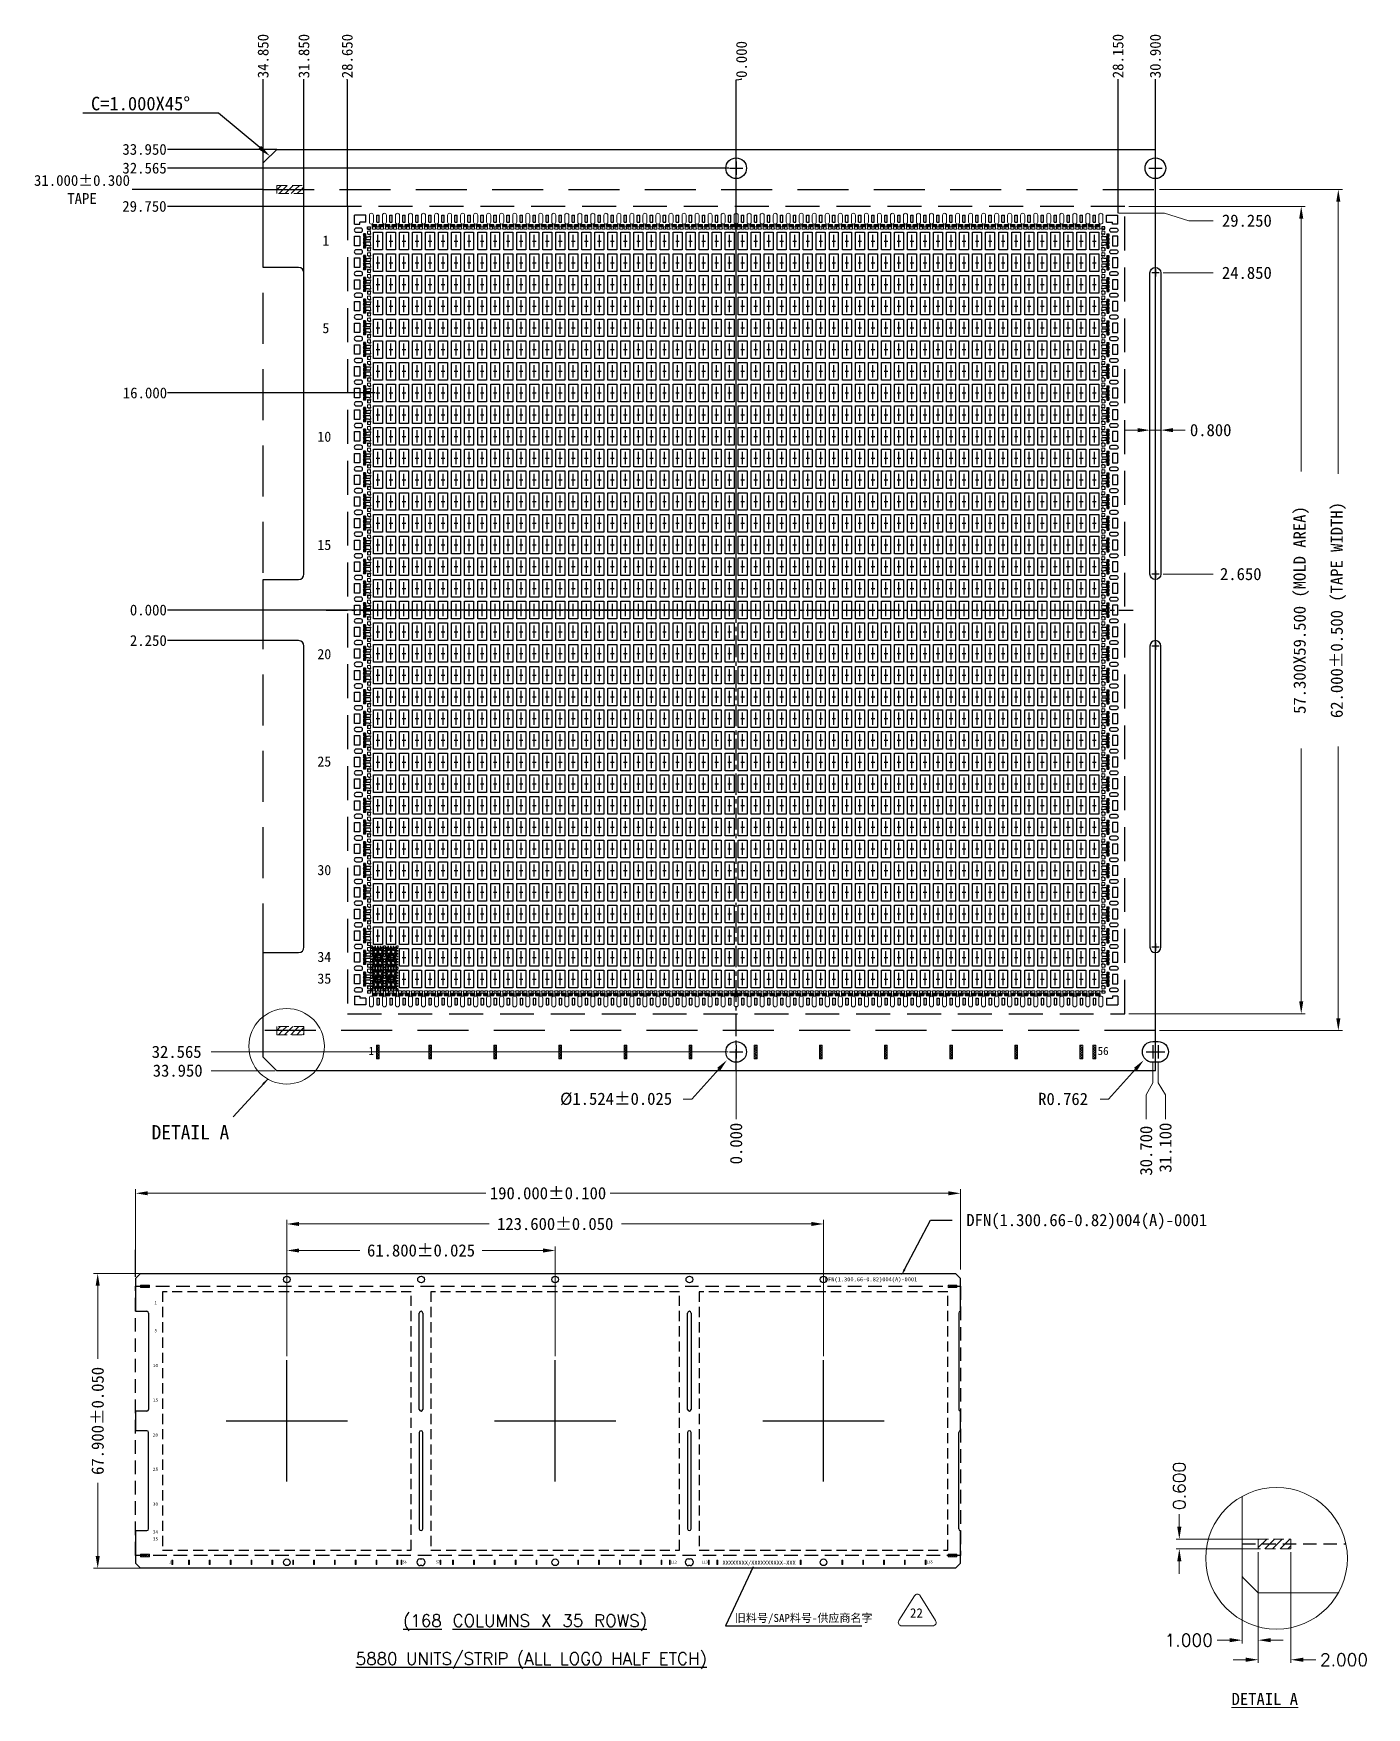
# Model space of a CAD drawing. Extents: x 741 to 839, y -25 to 98.
import ezdxf
from ezdxf import colors
from ezdxf.entities.mleader import LeaderData, LeaderLine
from ezdxf.math import Vec2, Vec3

# ---------------------------------------------------------------- set-up
doc = ezdxf.new("R2010")
doc.units = 0
for name, pattern in [('CENTER', [50.8, 31.75, -6.35, 6.35, -6.35]), ('CENTER2', [28.575, 19.05, -3.175, 3.175, -3.175]), ('DASHED2', [0.375, 0.25, -0.125]), ('HIDDEN', [0.375, 0.25, -0.125]), ('HIDDEN2', [4.7625, 3.175, -1.5875])]:
    doc.linetypes.add(name, pattern=pattern)
for name, color, linetype in [('1', 7, 'Continuous'), ('1D', 4, 'Continuous'), ('4', 7, 'Continuous'), ('BOT', 7, 'Continuous'), ('DIE', 7, 'Continuous'), ('ECTH', 4, 'Continuous'), ('Half top', 6, 'Continuous'), ('outline', 190, 'Continuous'), ('pkg', 2, 'Continuous'), ('PLATING', 3, 'Continuous'), ('中心线', 1, 'CENTER2'), ('图层1实体', 7, 'Continuous')]:
    doc.layers.add(name, color=color, linetype=linetype)
for name, color, linetype, lineweight in [('ETCH', 4, 'Continuous', 15), ('top', 7, 'Continuous', 25), ('标注线', 3, 'Continuous', 9)]:
    doc.layers.add(name, color=color, linetype=linetype, lineweight=lineweight)
doc.styles.add('SIMPLEX', font='SIMPLEX')
doc.styles.get("Standard").update_dxf_attribs({"font": ''})
doc.styles.add('宋体', font='')
doc.styles.get('Standard').set_extended_font_data('SimSun')
doc.styles.get('宋体').set_extended_font_data('SimSun')
doc.dimstyles.new('ISO-25', dxfattribs={"dimtxt": 0.05, "dimasz": 0.01, "dimexe": 0.05, "dimexo": 0.05, "dimgap": 0.005, "dimtad": 1, "dimdec": 3, "dimdsep": 46, "dimtxsty": 'Standard', "dimcen": 2.5, "dimadec": 0, "dimazin": 0, "dimtfac": 1, "dimtdec": 3, "dimtmove": 0, "dimatfit": 3, "dimfxl": 1, "dimarcsym": 0})
doc.dimstyles.get("Standard").update_dxf_attribs({"dimtxt": 0.18, "dimasz": 0.18, "dimexe": 0.18, "dimexo": 0.0625, "dimgap": 0.09, "dimtad": 0, "dimtih": 1, "dimtoh": 1, "dimdec": 4, "dimzin": 0, "dimdsep": 46, "dimtxsty": 'Standard', "dimcen": 0.09, "dimadec": 0, "dimazin": 0, "dimtfac": 1, "dimtdec": 4, "dimtofl": 0, "dimtmove": 0, "dimatfit": 3, "dimfxl": 1, "dimtolj": 1, "dimtzin": 0, "dimarcsym": 0})
pattern_1 = [(45, (345.40517, -172.09696), (-0.07184205, 0.07184205), [])]
pattern_2 = [(135, (736.445245, 33.975345), (-0.02245064, -0.02245064), []), (225, (736.445245, 33.975345), (0.02245064, -0.02245064), [])]
pattern_3 = [(135, (737.405245, 33.975345), (-0.02245064, -0.02245064), []), (225, (737.405245, 33.975345), (0.02245064, -0.02245064), [])]
pattern_4 = [(135, (736.445245, 35.575345), (-0.02245064, -0.02245064), []), (225, (736.445245, 35.575345), (0.02245064, -0.02245064), [])]
pattern_5 = [(135, (737.405245, 35.575345), (-0.02245064, -0.02245064), []), (225, (737.405245, 35.575345), (0.02245064, -0.02245064), [])]
pattern_6 = [(45, (0, 1.6), (-0.0449012806, 0.0449012806), []), (135, (0, 1.6), (-0.0449012806, -0.0449012806), [])]
pattern_7 = [(45, (0, 3.2), (-0.0449012806, 0.0449012806), []), (135, (0, 3.2), (-0.0449012806, -0.0449012806), [])]
pattern_8 = [(45, (0, 4.8), (-0.0449012806, 0.0449012806), []), (135, (0, 4.8), (-0.0449012806, -0.0449012806), [])]
pattern_9 = [(45, (0, 6.4), (-0.0449012806, 0.0449012806), []), (135, (0, 6.4), (-0.0449012806, -0.0449012806), [])]
pattern_10 = [(45, (0, 8), (-0.0449012806, 0.0449012806), []), (135, (0, 8), (-0.0449012806, -0.0449012806), [])]
pattern_11 = [(45, (0, 9.6), (-0.0449012806, 0.0449012806), []), (135, (0, 9.6), (-0.0449012806, -0.0449012806), [])]
pattern_12 = [(45, (0, 11.2), (-0.0449012806, 0.0449012806), []), (135, (0, 11.2), (-0.0449012806, -0.0449012806), [])]
pattern_13 = [(45, (0, 12.8), (-0.0449012806, 0.0449012806), []), (135, (0, 12.8), (-0.0449012806, -0.0449012806), [])]
pattern_14 = [(45, (0, 14.4), (-0.0449012806, 0.0449012806), []), (135, (0, 14.4), (-0.0449012806, -0.0449012806), [])]
pattern_15 = [(45, (0, 16), (-0.0449012806, 0.0449012806), []), (135, (0, 16), (-0.0449012806, -0.0449012806), [])]
pattern_16 = [(45, (0, 17.6), (-0.0449012806, 0.0449012806), []), (135, (0, 17.6), (-0.0449012806, -0.0449012806), [])]
pattern_17 = [(45, (0, 19.2), (-0.0449012806, 0.0449012806), []), (135, (0, 19.2), (-0.0449012806, -0.0449012806), [])]
pattern_18 = [(45, (0, 20.8), (-0.0449012806, 0.0449012806), []), (135, (0, 20.8), (-0.0449012806, -0.0449012806), [])]
pattern_19 = [(45, (0, 22.4), (-0.0449012806, 0.0449012806), []), (135, (0, 22.4), (-0.0449012806, -0.0449012806), [])]
pattern_20 = [(45, (0, 24), (-0.0449012806, 0.0449012806), []), (135, (0, 24), (-0.0449012806, -0.0449012806), [])]
pattern_21 = [(45, (0, 25.6), (-0.0449012806, 0.0449012806), []), (135, (0, 25.6), (-0.0449012806, -0.0449012806), [])]
pattern_22 = [(45, (0, 27.2), (-0.0449012806, 0.0449012806), []), (135, (0, 27.2), (-0.0449012806, -0.0449012806), [])]
pattern_23 = [(45, (0, 28.8), (-0.0449012806, 0.0449012806), []), (135, (0, 28.8), (-0.0449012806, -0.0449012806), [])]
pattern_24 = [(45, (0, 30.4), (-0.0449012806, 0.0449012806), []), (135, (0, 30.4), (-0.0449012806, -0.0449012806), [])]
pattern_25 = [(45, (0, 32), (-0.0449012806, 0.0449012806), []), (135, (0, 32), (-0.0449012806, -0.0449012806), [])]
pattern_26 = [(45, (0, 33.6), (-0.0449012806, 0.0449012806), []), (135, (0, 33.6), (-0.0449012806, -0.0449012806), [])]
pattern_27 = [(45, (0, 35.2), (-0.0449012806, 0.0449012806), []), (135, (0, 35.2), (-0.0449012806, -0.0449012806), [])]
pattern_28 = [(45, (0, 36.8), (-0.0449012806, 0.0449012806), []), (135, (0, 36.8), (-0.0449012806, -0.0449012806), [])]
pattern_29 = [(45, (0, 38.4), (-0.0449012806, 0.0449012806), []), (135, (0, 38.4), (-0.0449012806, -0.0449012806), [])]
pattern_30 = [(45, (0, 40), (-0.0449012806, 0.0449012806), []), (135, (0, 40), (-0.0449012806, -0.0449012806), [])]
pattern_31 = [(45, (0, 41.6), (-0.0449012806, 0.0449012806), []), (135, (0, 41.6), (-0.0449012806, -0.0449012806), [])]
pattern_32 = [(45, (0, 43.2), (-0.0449012806, 0.0449012806), []), (135, (0, 43.2), (-0.0449012806, -0.0449012806), [])]
pattern_33 = [(45, (0, 44.8), (-0.0449012806, 0.0449012806), []), (135, (0, 44.8), (-0.0449012806, -0.0449012806), [])]
pattern_34 = [(45, (0, 46.4), (-0.0449012806, 0.0449012806), []), (135, (0, 46.4), (-0.0449012806, -0.0449012806), [])]
pattern_35 = [(45, (0, 48), (-0.0449012806, 0.0449012806), []), (135, (0, 48), (-0.0449012806, -0.0449012806), [])]
pattern_36 = [(45, (0, 49.6), (-0.0449012806, 0.0449012806), []), (135, (0, 49.6), (-0.0449012806, -0.0449012806), [])]
pattern_37 = [(45, (0, 51.2), (-0.0449012806, 0.0449012806), []), (135, (0, 51.2), (-0.0449012806, -0.0449012806), [])]
pattern_38 = [(45, (0, 52.8), (-0.0449012806, 0.0449012806), []), (135, (0, 52.8), (-0.0449012806, -0.0449012806), [])]
pattern_39 = [(45, (0, 54.4), (-0.0449012806, 0.0449012806), []), (135, (0, 54.4), (-0.0449012806, -0.0449012806), [])]

msp = doc.modelspace()

# ---------------------------------------------------------------- texts
at = {"layer": 'ECTH'}
for s, height, p in [('1', 0.75, (762.0573, 82.564, 0.1909)), ('5', 0.75, (762.0573, 76.1194, 0.1909)), ('10', 0.75, (761.6892, 68.1139, 0.1909)), ('15', 0.75, (761.6892, 60.1391, 0.1909)), ('20', 0.75, (761.6892, 52.0903, 0.1909)), ('25', 0.75, (761.6892, 44.1755, 0.1909)), ('30', 0.75, (761.6892, 36.1755, 0.1909)), ('34', 0.75, (761.6892, 29.7755, 0.1909)), ('35', 0.75, (761.6892, 28.1755, 0.1909)), ('1', 0.24, (749.6818, 4.5416, 0.1909)), ('5', 0.24, (749.6818, 2.4793, 0.1909)), ('10', 0.24, (749.564, -0.0825, 0.1909)), ('15', 0.24, (749.564, -2.6344, 0.1909)), ('20', 0.24, (749.564, -5.21, 0.1909)), ('25', 0.24, (749.564, -7.7427, 0.1909)), ('30', 0.24, (749.564, -10.3027, 0.1909)), ('34', 0.24, (749.564, -12.3507, 0.1909)), ('35', 0.24, (749.564, -12.8627, 0.1909))]:
    msp.add_text(s, height=height, dxfattribs=at).set_placement(p)
at = {"layer": 'ECTH', "attachment_point": 5}
for s, insert, char_height in [('    DFN(1.300.66-0.82)004(A)-0001', (802.0297, 6.3444, 0.1909), 0.3), ('{\\Fsimplex.shx|c134;\\L5880\\Fsimplex.shx|c0; UNITS/STRIP (ALL LOGO HALF ETCH)}', (777.4527, -21.7186, 0.1909), 0.9)]:
    msp.add_mtext(s, dxfattribs=dict(at, insert=insert, char_height=char_height))
at = {"layer": 'ECTH', "insert": (776.9908, -18.9203, -0.0667), "char_height": 0.9, "attachment_point": 5, "bg_fill": 2}
msp.add_mtext('{\\Ftxt.shx|c0;\\L(\\Ftxt.shx|c134;168\\Ftxt.shx|c0; COLUMNS X \\Ftxt.shx|c134;35\\Ftxt.shx|c0; ROWS)}', dxfattribs=at)
at = {"layer": 'Half top', "lineweight": 5}
for s, height, p in [('1', 0.5958, (765.4547, 22.9236, 0.1909)), ('56', 0.59583, (819.192, 22.9171, 0.1909)), ('1', 0.1907, (750.769, -14.5434, 0.1909)), ('56', 0.19067, (767.9649, -14.5454, 0.1909)), ('57', 0.19067, (770.4237, -14.5434, 0.1909)), ('112', 0.19067, (787.7409, -14.5454, 0.1909)), ('113', 0.19067, (790.026, -14.5434, 0.1909)), ('165', 0.19067, (806.5953, -14.5454, 0.1909))]:
    msp.add_text(s, height=height, dxfattribs=at).set_placement(p)
at = {"layer": 'top', "insert": (794.2463, -14.5332, 0.1909), "char_height": 0.3, "width": 5.742733, "attachment_point": 5, "style": 'SIMPLEX'}
msp.add_mtext('{\\fSimSun|b0|i0|c134|p2;\\C4;XXXXXXXX/\\fSimSun|b0|i0|c134|p2;XXXXXXXXXX\\fSimSun|b0|i0|c134|p2;-XXX}', dxfattribs=at)
at = {"layer": '标注线', "lineweight": 0}
msp.add_text('DETAIL A', height=1.05186, dxfattribs=at).set_placement((749.47, 16.6956, 0.1909))
at = {"layer": '标注线', "char_height": 0.9, "attachment_point": 5}
for s, insert in [('\\A1;29.250', (830.1936, 84.4065, 0.1909)), ('\\A1;24.850', (830.1936, 80.5607, 0.1909)), ('\\A1;0.800', (827.5268, 68.9703, 0.1909)), ('\\A1;2.650', (829.7436, 58.3607, 0.1909)), ('\\A1;32.565', (751.3161, 23.1457, 0.1909)), ('\\A1;33.950', (751.3911, 21.7607, 0.1909)), ('%%C1.524±0.025', (783.7037, 19.6724, 0.1909)), ('R0.762', (816.6481, 19.6724, 0.1909)), ('\\A1;190.000±0.100', (778.688, 12.7248, 0.1909)), ('    DFN(1.300.66-0.82)004(A)-0001', (817.1682, 10.633, 0.1909)), ('\\A1;123.600±0.050', (779.216, 10.4621, 0.1909)), ('\\A1;61.800±0.025', (769.328, 8.5076, 0.1909))]:
    msp.add_mtext(s, dxfattribs=dict(at, insert=insert))
at = {"layer": '标注线', "char_height": 0.9, "attachment_point": 5, "rotation": 90}
for s, insert in [('\\A1;57.300X59.500 (MOLD AREA)', (834.1992, 55.7107, 0.1909)), ('\\A1;62.000±0.500 (TAPE WIDTH)', (836.9331, 55.7107, 0.1909)), ('\\A1;0.000', (792.5518, 16.3893, 0.1909)), ('\\A1;30.700', (822.7695, 15.8643, 0.1909)), ('\\A1;31.100', (824.1957, 16.0893, 0.1909)), ('\\A1;67.900±0.050', (745.4978, -4.0515, 0.1909))]:
    msp.add_mtext(s, dxfattribs=dict(at, insert=insert))
at = {"layer": '标注线', "lineweight": 0, "insert": (825.2131, -8.8422, 0.1909), "char_height": 0.92, "attachment_point": 5, "rotation": 90, "style": 'SIMPLEX'}
msp.add_mtext('0.600', dxfattribs=at)
at = {"layer": '标注线', "color": 4, "linetype": 'ByBlock', "attachment_point": 5, "style": '宋体'}
for s, insert, char_height, width in [('旧料号/SAP料号-供应商名字', (797.531, -18.6488, 0.1882), 0.595, 13.964286), ('22', (805.8396, -18.2116, 0.1882), 0.7, 0.968274)]:
    msp.add_mtext(s, dxfattribs=dict(at, insert=insert, char_height=char_height, width=width))
at = {"layer": '标注线', "lineweight": 0, "char_height": 0.92, "attachment_point": 5, "style": 'SIMPLEX'}
for s, insert in [('\\A1;1.000', (825.9159, -20.2126, 0.1909)), ('\\A1;2.000', (837.3559, -21.6548, 0.1909))]:
    msp.add_mtext(s, dxfattribs=dict(at, insert=insert))
at = {"layer": '标注线', "lineweight": 0, "insert": (831.5143, -24.5461, 0.1642), "char_height": 0.9, "attachment_point": 5}
msp.add_mtext('{\\LDETAIL A}', dxfattribs=at)

# ---------------------------------------------------------------- blocks, each defined once
blk = doc.blocks.new('*D0')
at = {"layer": 'Defpoints', "color": 0, "transparency": 16777216}
for p in [(750.63, 55.71), (792.55, 55.71), (792.55, 55.71)]:
    blk.add_point(p, dxfattribs=at)
at = {"layer": '标注线', "color": 0, "lineweight": -2, "transparency": 16777216}
blk.add_line((792.54, 55.71), (750.63, 55.71), dxfattribs=at)
at = {"layer": '标注线', "color": 0, "transparency": 16777216, "insert": (749.23, 55.71), "char_height": 0.8, "attachment_point": 5}
blk.add_mtext('0.000', dxfattribs=at)
blk = doc.blocks.new('*D1')
at = {"layer": 'Defpoints', "color": 0, "transparency": 16777216}
for p in [(792.55, 55.71), (750.63, 53.46), (757.7, 53.46)]:
    blk.add_point(p, dxfattribs=at)
at = {"layer": '标注线', "color": 0, "lineweight": -2, "transparency": 16777216}
blk.add_line((757.69, 53.46), (750.63, 53.46), dxfattribs=at)
at = {"layer": '标注线', "color": 0, "transparency": 16777216, "insert": (749.23, 53.46), "char_height": 0.8, "attachment_point": 5}
blk.add_mtext('2.250', dxfattribs=at)
blk = doc.blocks.new('*D2')
at = {"layer": 'Defpoints', "color": 0, "transparency": 16777216}
for p in [(750.63, 85.46), (763.9, 85.46), (792.55, 55.71)]:
    blk.add_point(p, dxfattribs=at)
at = {"layer": '标注线', "color": 0, "lineweight": -2, "transparency": 16777216}
blk.add_line((763.89, 85.46), (750.63, 85.46), dxfattribs=at)
at = {"layer": '标注线', "color": 0, "transparency": 16777216, "insert": (748.94, 85.46), "char_height": 0.8, "attachment_point": 5}
blk.add_mtext('29.750', dxfattribs=at)
blk = doc.blocks.new('*D3')
at = {"layer": 'Defpoints', "color": 0, "transparency": 16777216}
for p in [(748.03, 86.71), (757.7, 86.71), (792.55, 55.71)]:
    blk.add_point(p, dxfattribs=at)
at = {"layer": '标注线', "color": 0, "lineweight": -2, "transparency": 16777216}
blk.add_line((757.69, 86.71), (748.03, 86.71), dxfattribs=at)
at = {"layer": '标注线', "color": 0, "transparency": 16777216, "insert": (744.34, 86.71), "char_height": 0.8, "attachment_point": 5}
blk.add_mtext('31.000%%P0.300\\PTAPE', dxfattribs=at)
blk = doc.blocks.new('*D4')
at = {"layer": 'Defpoints', "color": 0, "transparency": 16777216}
for p in [(750.63, 88.28), (792.02, 88.28), (792.55, 55.71)]:
    blk.add_point(p, dxfattribs=at)
at = {"layer": '标注线', "color": 0, "lineweight": -2, "transparency": 16777216}
blk.add_line((792.01, 88.28), (750.63, 88.28), dxfattribs=at)
at = {"layer": '标注线', "color": 0, "transparency": 16777216, "insert": (748.95, 88.28), "char_height": 0.8, "attachment_point": 5}
blk.add_mtext('32.565', dxfattribs=at)
blk = doc.blocks.new('*D5')
at = {"layer": 'Defpoints', "color": 0, "transparency": 16777216}
for p in [(750.63, 89.66), (758.7, 89.66), (792.55, 55.71)]:
    blk.add_point(p, dxfattribs=at)
at = {"layer": '标注线', "color": 0, "lineweight": -2, "transparency": 16777216}
blk.add_line((758.69, 89.66), (750.63, 89.66), dxfattribs=at)
at = {"layer": '标注线', "color": 0, "transparency": 16777216, "insert": (748.95, 89.66), "char_height": 0.8, "attachment_point": 5}
blk.add_mtext('33.950', dxfattribs=at)
blk = doc.blocks.new('*D6')
at = {"layer": 'Defpoints', "color": 0, "transparency": 16777216}
for p in [(757.69, 94.85), (757.7, 88.66), (792.55, 55.71)]:
    blk.add_point(p, dxfattribs=at)
at = {"layer": '标注线', "color": 0, "lineweight": -2, "transparency": 16777216}
for p, q in [((757.69, 94.81), (757.69, 94.85)), ((757.7, 94.77), (757.69, 94.81)), ((757.7, 88.67), (757.7, 94.77))]:
    blk.add_line(p, q, dxfattribs=at)
at = {"layer": '标注线', "color": 0, "transparency": 16777216, "insert": (757.69, 96.54), "char_height": 0.8, "attachment_point": 5, "rotation": 90}
blk.add_mtext('34.850', dxfattribs=at)
blk = doc.blocks.new('*D7')
at = {"layer": 'Defpoints', "color": 0, "transparency": 16777216}
for p in [(760.7, 94.85), (760.7, 80.56), (792.55, 55.71)]:
    blk.add_point(p, dxfattribs=at)
at = {"layer": '标注线', "color": 0, "lineweight": -2, "transparency": 16777216}
blk.add_line((760.7, 80.57), (760.7, 94.85), dxfattribs=at)
at = {"layer": '标注线', "color": 0, "transparency": 16777216, "insert": (760.7, 96.54), "char_height": 0.8, "attachment_point": 5, "rotation": 90}
blk.add_mtext('31.850', dxfattribs=at)
blk = doc.blocks.new('*D8')
at = {"layer": 'Defpoints', "color": 0, "transparency": 16777216}
for p in [(792.95, 94.88), (792.55, 55.71), (792.55, 55.71)]:
    blk.add_point(p, dxfattribs=at)
at = {"layer": '标注线', "color": 0, "lineweight": -2, "transparency": 16777216}
for p, q in [((792.55, 94.8), (792.95, 94.84)), ((792.55, 55.72), (792.55, 94.8)), ((792.95, 94.84), (792.95, 94.88))]:
    blk.add_line(p, q, dxfattribs=at)
at = {"layer": '标注线', "color": 0, "transparency": 16777216, "insert": (792.95, 96.29), "char_height": 0.8, "attachment_point": 5, "rotation": 90}
blk.add_mtext('0.000', dxfattribs=at)
blk = doc.blocks.new('*D9')
at = {"layer": 'Defpoints', "color": 0, "transparency": 16777216}
for p in [(823.45, 94.85), (823.45, 88.28), (792.55, 55.71)]:
    blk.add_point(p, dxfattribs=at)
at = {"layer": '标注线', "color": 0, "lineweight": -2, "transparency": 16777216}
blk.add_line((823.45, 88.29), (823.45, 94.85), dxfattribs=at)
at = {"layer": '标注线', "color": 0, "transparency": 16777216, "insert": (823.45, 96.54), "char_height": 0.8, "attachment_point": 5, "rotation": 90}
blk.add_mtext('30.900', dxfattribs=at)
blk = doc.blocks.new('*D10')
at = {"layer": 'Defpoints', "color": 0, "transparency": 16777216}
for p in [(820.7, 94.85), (820.7, 84.96), (792.55, 55.71)]:
    blk.add_point(p, dxfattribs=at)
at = {"layer": '标注线', "color": 0, "lineweight": -2, "transparency": 16777216}
blk.add_line((820.7, 84.97), (820.7, 94.85), dxfattribs=at)
at = {"layer": '标注线', "color": 0, "transparency": 16777216, "insert": (820.7, 96.54), "char_height": 0.8, "attachment_point": 5, "rotation": 90}
blk.add_mtext('28.150', dxfattribs=at)
blk = doc.blocks.new('*D11')
at = {"layer": 'Defpoints', "color": 0, "transparency": 16777216}
for p in [(763.89, 94.85), (763.9, 85.46), (792.55, 55.71)]:
    blk.add_point(p, dxfattribs=at)
at = {"layer": '标注线', "color": 0, "lineweight": -2, "transparency": 16777216}
for p, q in [((763.89, 94.81), (763.89, 94.85)), ((763.9, 94.77), (763.89, 94.81)), ((763.9, 85.47), (763.9, 94.77))]:
    blk.add_line(p, q, dxfattribs=at)
at = {"layer": '标注线', "color": 0, "transparency": 16777216, "insert": (763.89, 96.54), "char_height": 0.8, "attachment_point": 5, "rotation": 90}
blk.add_mtext('28.650', dxfattribs=at)
blk = doc.blocks.new('*U13')
at = {"layer": 'pkg'}
blk.add_lwpolyline([(-0.33, -0.65), (-0.33, 0.65), (0.33, 0.65), (0.33, -0.65)], close=True, dxfattribs=at)
at = {"layer": '中心线'}
for p, q in [((-0.13, 0), (0.13, 0)), ((0, -0.45), (0, 0.45))]:
    blk.add_line(p, q, dxfattribs=at)
blk = doc.blocks.new('*U12')
at = {"layer": '标注线', "color": 0, "linetype": 'ByBlock', "lineweight": -2}
for p in [(0, 54.4), (0.96, 54.4), (1.92, 54.4), (2.88, 54.4), (3.84, 54.4), (4.8, 54.4), (5.76, 54.4), (6.72, 54.4), (7.68, 54.4), (8.64, 54.4), (9.6, 54.4), (10.56, 54.4), (11.52, 54.4), (12.48, 54.4), (13.44, 54.4), (14.4, 54.4), (15.36, 54.4), (16.32, 54.4), (17.28, 54.4), (18.24, 54.4), (19.2, 54.4), (20.16, 54.4), (21.12, 54.4), (22.08, 54.4), (23.04, 54.4), (24, 54.4), (24.96, 54.4), (25.92, 54.4), (26.88, 54.4), (27.84, 54.4), (28.8, 54.4), (29.76, 54.4), (30.72, 54.4), (31.68, 54.4), (32.64, 54.4), (33.6, 54.4), (34.56, 54.4), (35.52, 54.4), (36.48, 54.4), (37.44, 54.4), (38.4, 54.4), (39.36, 54.4), (40.32, 54.4), (41.28, 54.4), (42.24, 54.4), (43.2, 54.4), (44.16, 54.4), (45.12, 54.4), (46.08, 54.4), (47.04, 54.4), (48, 54.4), (48.96, 54.4), (49.92, 54.4), (50.88, 54.4), (51.84, 54.4), (52.8, 54.4), (0, 52.8), (0.96, 52.8), (1.92, 52.8), (2.88, 52.8), (3.84, 52.8), (4.8, 52.8), (5.76, 52.8), (6.72, 52.8), (7.68, 52.8), (8.64, 52.8), (9.6, 52.8), (10.56, 52.8), (11.52, 52.8), (12.48, 52.8), (13.44, 52.8), (14.4, 52.8), (15.36, 52.8), (16.32, 52.8), (17.28, 52.8), (18.24, 52.8), (19.2, 52.8), (20.16, 52.8), (21.12, 52.8), (22.08, 52.8), (23.04, 52.8), (24, 52.8), (24.96, 52.8), (25.92, 52.8), (26.88, 52.8), (27.84, 52.8), (28.8, 52.8), (29.76, 52.8), (30.72, 52.8), (31.68, 52.8), (32.64, 52.8), (33.6, 52.8), (34.56, 52.8), (35.52, 52.8), (36.48, 52.8), (37.44, 52.8), (38.4, 52.8), (39.36, 52.8), (40.32, 52.8), (41.28, 52.8), (42.24, 52.8), (43.2, 52.8), (44.16, 52.8), (45.12, 52.8), (46.08, 52.8), (47.04, 52.8), (48, 52.8), (48.96, 52.8), (49.92, 52.8), (50.88, 52.8), (51.84, 52.8), (52.8, 52.8), (0, 51.2), (0.96, 51.2), (1.92, 51.2), (2.88, 51.2), (3.84, 51.2), (4.8, 51.2), (5.76, 51.2), (6.72, 51.2), (7.68, 51.2), (8.64, 51.2), (9.6, 51.2), (10.56, 51.2), (11.52, 51.2), (12.48, 51.2), (13.44, 51.2), (14.4, 51.2), (15.36, 51.2), (16.32, 51.2), (17.28, 51.2), (18.24, 51.2), (19.2, 51.2), (20.16, 51.2), (21.12, 51.2), (22.08, 51.2), (23.04, 51.2), (24, 51.2), (24.96, 51.2), (25.92, 51.2), (26.88, 51.2), (27.84, 51.2), (28.8, 51.2), (29.76, 51.2), (30.72, 51.2), (31.68, 51.2), (32.64, 51.2), (33.6, 51.2), (34.56, 51.2), (35.52, 51.2), (36.48, 51.2), (37.44, 51.2), (38.4, 51.2), (39.36, 51.2), (40.32, 51.2), (41.28, 51.2), (42.24, 51.2), (43.2, 51.2), (44.16, 51.2), (45.12, 51.2), (46.08, 51.2), (47.04, 51.2), (48, 51.2), (48.96, 51.2), (49.92, 51.2), (50.88, 51.2), (51.84, 51.2), (52.8, 51.2), (0, 49.6), (0.96, 49.6), (1.92, 49.6), (2.88, 49.6), (3.84, 49.6), (4.8, 49.6), (5.76, 49.6), (6.72, 49.6), (7.68, 49.6), (8.64, 49.6), (9.6, 49.6), (10.56, 49.6), (11.52, 49.6), (12.48, 49.6), (13.44, 49.6), (14.4, 49.6), (15.36, 49.6), (16.32, 49.6), (17.28, 49.6), (18.24, 49.6), (19.2, 49.6), (20.16, 49.6), (21.12, 49.6), (22.08, 49.6), (23.04, 49.6), (24, 49.6), (24.96, 49.6), (25.92, 49.6), (26.88, 49.6), (27.84, 49.6), (28.8, 49.6), (29.76, 49.6), (30.72, 49.6), (31.68, 49.6), (32.64, 49.6), (33.6, 49.6), (34.56, 49.6), (35.52, 49.6), (36.48, 49.6), (37.44, 49.6), (38.4, 49.6), (39.36, 49.6), (40.32, 49.6), (41.28, 49.6), (42.24, 49.6), (43.2, 49.6), (44.16, 49.6), (45.12, 49.6), (46.08, 49.6), (47.04, 49.6), (48, 49.6), (48.96, 49.6), (49.92, 49.6), (50.88, 49.6), (51.84, 49.6), (52.8, 49.6), (0, 48), (0.96, 48), (1.92, 48), (2.88, 48), (3.84, 48), (4.8, 48), (5.76, 48), (6.72, 48), (7.68, 48), (8.64, 48), (9.6, 48), (10.56, 48), (11.52, 48), (12.48, 48), (13.44, 48), (14.4, 48), (15.36, 48), (16.32, 48), (17.28, 48), (18.24, 48), (19.2, 48), (20.16, 48), (21.12, 48), (22.08, 48), (23.04, 48), (24, 48), (24.96, 48), (25.92, 48), (26.88, 48), (27.84, 48), (28.8, 48), (29.76, 48), (30.72, 48), (31.68, 48), (32.64, 48), (33.6, 48), (34.56, 48), (35.52, 48), (36.48, 48), (37.44, 48), (38.4, 48), (39.36, 48), (40.32, 48), (41.28, 48), (42.24, 48), (43.2, 48), (44.16, 48), (45.12, 48), (46.08, 48), (47.04, 48), (48, 48), (48.96, 48), (49.92, 48), (50.88, 48), (51.84, 48), (52.8, 48), (0, 46.4), (0.96, 46.4), (1.92, 46.4), (2.88, 46.4), (3.84, 46.4), (4.8, 46.4), (5.76, 46.4), (6.72, 46.4), (7.68, 46.4), (8.64, 46.4), (9.6, 46.4), (10.56, 46.4), (11.52, 46.4), (12.48, 46.4), (13.44, 46.4), (14.4, 46.4), (15.36, 46.4), (16.32, 46.4), (17.28, 46.4), (18.24, 46.4), (19.2, 46.4), (20.16, 46.4), (21.12, 46.4), (22.08, 46.4), (23.04, 46.4), (24, 46.4), (24.96, 46.4), (25.92, 46.4), (26.88, 46.4), (27.84, 46.4), (28.8, 46.4), (29.76, 46.4), (30.72, 46.4), (31.68, 46.4), (32.64, 46.4), (33.6, 46.4), (34.56, 46.4), (35.52, 46.4), (36.48, 46.4), (37.44, 46.4), (38.4, 46.4), (39.36, 46.4), (40.32, 46.4), (41.28, 46.4), (42.24, 46.4), (43.2, 46.4), (44.16, 46.4), (45.12, 46.4), (46.08, 46.4), (47.04, 46.4), (48, 46.4), (48.96, 46.4), (49.92, 46.4), (50.88, 46.4), (51.84, 46.4), (52.8, 46.4), (0, 44.8), (0.96, 44.8), (1.92, 44.8), (2.88, 44.8), (3.84, 44.8), (4.8, 44.8), (5.76, 44.8), (6.72, 44.8), (7.68, 44.8), (8.64, 44.8), (9.6, 44.8), (10.56, 44.8), (11.52, 44.8), (12.48, 44.8), (13.44, 44.8), (14.4, 44.8), (15.36, 44.8), (16.32, 44.8), (17.28, 44.8), (18.24, 44.8), (19.2, 44.8), (20.16, 44.8), (21.12, 44.8), (22.08, 44.8), (23.04, 44.8), (24, 44.8), (24.96, 44.8), (25.92, 44.8), (26.88, 44.8), (27.84, 44.8), (28.8, 44.8), (29.76, 44.8), (30.72, 44.8), (31.68, 44.8), (32.64, 44.8), (33.6, 44.8), (34.56, 44.8), (35.52, 44.8), (36.48, 44.8), (37.44, 44.8), (38.4, 44.8), (39.36, 44.8), (40.32, 44.8), (41.28, 44.8), (42.24, 44.8), (43.2, 44.8), (44.16, 44.8), (45.12, 44.8), (46.08, 44.8), (47.04, 44.8), (48, 44.8), (48.96, 44.8), (49.92, 44.8), (50.88, 44.8), (51.84, 44.8), (52.8, 44.8), (0, 43.2), (0.96, 43.2), (1.92, 43.2), (2.88, 43.2), (3.84, 43.2), (4.8, 43.2), (5.76, 43.2), (6.72, 43.2), (7.68, 43.2), (8.64, 43.2), (9.6, 43.2), (10.56, 43.2), (11.52, 43.2), (12.48, 43.2), (13.44, 43.2), (14.4, 43.2), (15.36, 43.2), (16.32, 43.2), (17.28, 43.2), (18.24, 43.2), (19.2, 43.2), (20.16, 43.2), (21.12, 43.2), (22.08, 43.2), (23.04, 43.2), (24, 43.2), (24.96, 43.2), (25.92, 43.2), (26.88, 43.2), (27.84, 43.2), (28.8, 43.2), (29.76, 43.2), (30.72, 43.2), (31.68, 43.2), (32.64, 43.2), (33.6, 43.2), (34.56, 43.2), (35.52, 43.2), (36.48, 43.2), (37.44, 43.2), (38.4, 43.2), (39.36, 43.2), (40.32, 43.2), (41.28, 43.2), (42.24, 43.2), (43.2, 43.2), (44.16, 43.2), (45.12, 43.2), (46.08, 43.2), (47.04, 43.2), (48, 43.2), (48.96, 43.2), (49.92, 43.2), (50.88, 43.2), (51.84, 43.2), (52.8, 43.2), (0, 41.6), (0.96, 41.6), (1.92, 41.6), (2.88, 41.6), (3.84, 41.6), (4.8, 41.6), (5.76, 41.6), (6.72, 41.6), (7.68, 41.6), (8.64, 41.6), (9.6, 41.6), (10.56, 41.6), (11.52, 41.6), (12.48, 41.6), (13.44, 41.6), (14.4, 41.6), (15.36, 41.6), (16.32, 41.6), (17.28, 41.6), (18.24, 41.6), (19.2, 41.6), (20.16, 41.6), (21.12, 41.6), (22.08, 41.6), (23.04, 41.6), (24, 41.6), (24.96, 41.6), (25.92, 41.6), (26.88, 41.6), (27.84, 41.6), (28.8, 41.6), (29.76, 41.6), (30.72, 41.6), (31.68, 41.6), (32.64, 41.6), (33.6, 41.6), (34.56, 41.6), (35.52, 41.6), (36.48, 41.6), (37.44, 41.6), (38.4, 41.6), (39.36, 41.6), (40.32, 41.6), (41.28, 41.6), (42.24, 41.6), (43.2, 41.6), (44.16, 41.6), (45.12, 41.6), (46.08, 41.6), (47.04, 41.6), (48, 41.6), (48.96, 41.6), (49.92, 41.6), (50.88, 41.6), (51.84, 41.6), (52.8, 41.6), (0, 40), (0.96, 40), (1.92, 40), (2.88, 40), (3.84, 40), (4.8, 40), (5.76, 40), (6.72, 40), (7.68, 40), (8.64, 40), (9.6, 40), (10.56, 40), (11.52, 40), (12.48, 40), (13.44, 40), (14.4, 40), (15.36, 40), (16.32, 40), (17.28, 40), (18.24, 40), (19.2, 40), (20.16, 40), (21.12, 40), (22.08, 40), (23.04, 40), (24, 40), (24.96, 40), (25.92, 40), (26.88, 40), (27.84, 40), (28.8, 40), (29.76, 40), (30.72, 40), (31.68, 40), (32.64, 40), (33.6, 40), (34.56, 40), (35.52, 40), (36.48, 40), (37.44, 40), (38.4, 40), (39.36, 40), (40.32, 40), (41.28, 40), (42.24, 40), (43.2, 40), (44.16, 40), (45.12, 40), (46.08, 40), (47.04, 40), (48, 40), (48.96, 40), (49.92, 40), (50.88, 40), (51.84, 40), (52.8, 40), (0, 38.4), (0.96, 38.4), (1.92, 38.4), (2.88, 38.4), (3.84, 38.4), (4.8, 38.4), (5.76, 38.4), (6.72, 38.4), (7.68, 38.4), (8.64, 38.4), (9.6, 38.4), (10.56, 38.4), (11.52, 38.4), (12.48, 38.4), (13.44, 38.4), (14.4, 38.4), (15.36, 38.4), (16.32, 38.4), (17.28, 38.4), (18.24, 38.4), (19.2, 38.4), (20.16, 38.4), (21.12, 38.4), (22.08, 38.4), (23.04, 38.4), (24, 38.4), (24.96, 38.4), (25.92, 38.4), (26.88, 38.4), (27.84, 38.4), (28.8, 38.4), (29.76, 38.4), (30.72, 38.4), (31.68, 38.4), (32.64, 38.4), (33.6, 38.4), (34.56, 38.4), (35.52, 38.4), (36.48, 38.4), (37.44, 38.4), (38.4, 38.4), (39.36, 38.4), (40.32, 38.4), (41.28, 38.4), (42.24, 38.4), (43.2, 38.4), (44.16, 38.4), (45.12, 38.4), (46.08, 38.4), (47.04, 38.4), (48, 38.4), (48.96, 38.4), (49.92, 38.4), (50.88, 38.4), (51.84, 38.4), (52.8, 38.4), (0, 36.8), (0.96, 36.8), (1.92, 36.8), (2.88, 36.8), (3.84, 36.8), (4.8, 36.8), (5.76, 36.8), (6.72, 36.8), (7.68, 36.8), (8.64, 36.8), (9.6, 36.8), (10.56, 36.8), (11.52, 36.8), (12.48, 36.8), (13.44, 36.8), (14.4, 36.8), (15.36, 36.8), (16.32, 36.8), (17.28, 36.8), (18.24, 36.8), (19.2, 36.8), (20.16, 36.8), (21.12, 36.8), (22.08, 36.8), (23.04, 36.8), (24, 36.8), (24.96, 36.8), (25.92, 36.8), (26.88, 36.8), (27.84, 36.8), (28.8, 36.8), (29.76, 36.8), (30.72, 36.8), (31.68, 36.8), (32.64, 36.8), (33.6, 36.8), (34.56, 36.8), (35.52, 36.8), (36.48, 36.8), (37.44, 36.8), (38.4, 36.8), (39.36, 36.8), (40.32, 36.8), (41.28, 36.8), (42.24, 36.8), (43.2, 36.8), (44.16, 36.8), (45.12, 36.8), (46.08, 36.8), (47.04, 36.8), (48, 36.8), (48.96, 36.8), (49.92, 36.8), (50.88, 36.8), (51.84, 36.8), (52.8, 36.8), (0, 35.2), (0.96, 35.2), (1.92, 35.2), (2.88, 35.2), (3.84, 35.2), (4.8, 35.2), (5.76, 35.2), (6.72, 35.2), (7.68, 35.2), (8.64, 35.2), (9.6, 35.2), (10.56, 35.2), (11.52, 35.2), (12.48, 35.2), (13.44, 35.2), (14.4, 35.2), (15.36, 35.2), (16.32, 35.2), (17.28, 35.2), (18.24, 35.2), (19.2, 35.2), (20.16, 35.2), (21.12, 35.2), (22.08, 35.2), (23.04, 35.2), (24, 35.2), (24.96, 35.2), (25.92, 35.2), (26.88, 35.2), (27.84, 35.2), (28.8, 35.2), (29.76, 35.2), (30.72, 35.2), (31.68, 35.2), (32.64, 35.2), (33.6, 35.2), (34.56, 35.2), (35.52, 35.2), (36.48, 35.2), (37.44, 35.2), (38.4, 35.2), (39.36, 35.2), (40.32, 35.2), (41.28, 35.2), (42.24, 35.2), (43.2, 35.2), (44.16, 35.2), (45.12, 35.2), (46.08, 35.2), (47.04, 35.2), (48, 35.2), (48.96, 35.2), (49.92, 35.2), (50.88, 35.2), (51.84, 35.2), (52.8, 35.2), (0, 33.6), (0.96, 33.6), (1.92, 33.6), (2.88, 33.6), (3.84, 33.6), (4.8, 33.6), (5.76, 33.6), (6.72, 33.6), (7.68, 33.6), (8.64, 33.6), (9.6, 33.6), (10.56, 33.6), (11.52, 33.6), (12.48, 33.6), (13.44, 33.6), (14.4, 33.6), (15.36, 33.6), (16.32, 33.6), (17.28, 33.6), (18.24, 33.6), (19.2, 33.6), (20.16, 33.6), (21.12, 33.6), (22.08, 33.6), (23.04, 33.6), (24, 33.6), (24.96, 33.6), (25.92, 33.6), (26.88, 33.6), (27.84, 33.6), (28.8, 33.6), (29.76, 33.6), (30.72, 33.6), (31.68, 33.6), (32.64, 33.6), (33.6, 33.6), (34.56, 33.6), (35.52, 33.6), (36.48, 33.6), (37.44, 33.6), (38.4, 33.6), (39.36, 33.6), (40.32, 33.6), (41.28, 33.6), (42.24, 33.6), (43.2, 33.6), (44.16, 33.6), (45.12, 33.6), (46.08, 33.6), (47.04, 33.6), (48, 33.6), (48.96, 33.6), (49.92, 33.6), (50.88, 33.6), (51.84, 33.6), (52.8, 33.6), (0, 32), (0.96, 32), (1.92, 32), (2.88, 32), (3.84, 32), (4.8, 32), (5.76, 32), (6.72, 32), (7.68, 32), (8.64, 32), (9.6, 32), (10.56, 32), (11.52, 32), (12.48, 32), (13.44, 32), (14.4, 32), (15.36, 32), (16.32, 32), (17.28, 32), (18.24, 32), (19.2, 32), (20.16, 32), (21.12, 32), (22.08, 32), (23.04, 32), (24, 32), (24.96, 32), (25.92, 32), (26.88, 32), (27.84, 32), (28.8, 32), (29.76, 32), (30.72, 32), (31.68, 32), (32.64, 32), (33.6, 32), (34.56, 32), (35.52, 32), (36.48, 32), (37.44, 32), (38.4, 32), (39.36, 32), (40.32, 32), (41.28, 32), (42.24, 32), (43.2, 32), (44.16, 32), (45.12, 32), (46.08, 32), (47.04, 32), (48, 32), (48.96, 32), (49.92, 32), (50.88, 32), (51.84, 32), (52.8, 32), (0, 30.4), (0.96, 30.4), (1.92, 30.4), (2.88, 30.4), (3.84, 30.4), (4.8, 30.4), (5.76, 30.4), (6.72, 30.4), (7.68, 30.4), (8.64, 30.4), (9.6, 30.4), (10.56, 30.4), (11.52, 30.4), (12.48, 30.4), (13.44, 30.4), (14.4, 30.4), (15.36, 30.4), (16.32, 30.4), (17.28, 30.4), (18.24, 30.4), (19.2, 30.4), (20.16, 30.4), (21.12, 30.4), (22.08, 30.4), (23.04, 30.4), (24, 30.4), (24.96, 30.4), (25.92, 30.4), (26.88, 30.4), (27.84, 30.4), (28.8, 30.4), (29.76, 30.4), (30.72, 30.4), (31.68, 30.4), (32.64, 30.4), (33.6, 30.4), (34.56, 30.4), (35.52, 30.4), (36.48, 30.4), (37.44, 30.4), (38.4, 30.4), (39.36, 30.4), (40.32, 30.4), (41.28, 30.4), (42.24, 30.4), (43.2, 30.4), (44.16, 30.4), (45.12, 30.4), (46.08, 30.4), (47.04, 30.4), (48, 30.4), (48.96, 30.4), (49.92, 30.4), (50.88, 30.4), (51.84, 30.4), (52.8, 30.4), (0, 28.8), (0.96, 28.8), (1.92, 28.8), (2.88, 28.8), (3.84, 28.8), (4.8, 28.8), (5.76, 28.8), (6.72, 28.8), (7.68, 28.8), (8.64, 28.8), (9.6, 28.8), (10.56, 28.8), (11.52, 28.8), (12.48, 28.8), (13.44, 28.8), (14.4, 28.8), (15.36, 28.8), (16.32, 28.8), (17.28, 28.8), (18.24, 28.8), (19.2, 28.8), (20.16, 28.8), (21.12, 28.8), (22.08, 28.8), (23.04, 28.8), (24, 28.8), (24.96, 28.8), (25.92, 28.8), (26.88, 28.8), (27.84, 28.8), (28.8, 28.8), (29.76, 28.8), (30.72, 28.8), (31.68, 28.8), (32.64, 28.8), (33.6, 28.8), (34.56, 28.8), (35.52, 28.8), (36.48, 28.8), (37.44, 28.8), (38.4, 28.8), (39.36, 28.8), (40.32, 28.8), (41.28, 28.8), (42.24, 28.8), (43.2, 28.8), (44.16, 28.8), (45.12, 28.8), (46.08, 28.8), (47.04, 28.8), (48, 28.8), (48.96, 28.8), (49.92, 28.8), (50.88, 28.8), (51.84, 28.8), (52.8, 28.8), (0, 27.2), (0.96, 27.2), (1.92, 27.2), (2.88, 27.2), (3.84, 27.2), (4.8, 27.2), (5.76, 27.2), (6.72, 27.2), (7.68, 27.2), (8.64, 27.2), (9.6, 27.2), (10.56, 27.2), (11.52, 27.2), (12.48, 27.2), (13.44, 27.2), (14.4, 27.2), (15.36, 27.2), (16.32, 27.2), (17.28, 27.2), (18.24, 27.2), (19.2, 27.2), (20.16, 27.2), (21.12, 27.2), (22.08, 27.2), (23.04, 27.2), (24, 27.2), (24.96, 27.2), (25.92, 27.2), (26.88, 27.2), (27.84, 27.2), (28.8, 27.2), (29.76, 27.2), (30.72, 27.2), (31.68, 27.2), (32.64, 27.2), (33.6, 27.2), (34.56, 27.2), (35.52, 27.2), (36.48, 27.2), (37.44, 27.2), (38.4, 27.2), (39.36, 27.2), (40.32, 27.2), (41.28, 27.2), (42.24, 27.2), (43.2, 27.2), (44.16, 27.2), (45.12, 27.2), (46.08, 27.2), (47.04, 27.2), (48, 27.2), (48.96, 27.2), (49.92, 27.2), (50.88, 27.2), (51.84, 27.2), (52.8, 27.2), (0, 25.6), (0.96, 25.6), (1.92, 25.6), (2.88, 25.6), (3.84, 25.6), (4.8, 25.6), (5.76, 25.6), (6.72, 25.6), (7.68, 25.6), (8.64, 25.6), (9.6, 25.6), (10.56, 25.6), (11.52, 25.6), (12.48, 25.6), (13.44, 25.6), (14.4, 25.6), (15.36, 25.6), (16.32, 25.6), (17.28, 25.6), (18.24, 25.6), (19.2, 25.6), (20.16, 25.6), (21.12, 25.6), (22.08, 25.6), (23.04, 25.6), (24, 25.6), (24.96, 25.6), (25.92, 25.6), (26.88, 25.6), (27.84, 25.6), (28.8, 25.6), (29.76, 25.6), (30.72, 25.6), (31.68, 25.6), (32.64, 25.6), (33.6, 25.6), (34.56, 25.6), (35.52, 25.6), (36.48, 25.6), (37.44, 25.6), (38.4, 25.6), (39.36, 25.6), (40.32, 25.6), (41.28, 25.6), (42.24, 25.6), (43.2, 25.6), (44.16, 25.6), (45.12, 25.6), (46.08, 25.6), (47.04, 25.6), (48, 25.6), (48.96, 25.6), (49.92, 25.6), (50.88, 25.6), (51.84, 25.6), (52.8, 25.6), (0, 24), (0.96, 24), (1.92, 24), (2.88, 24), (3.84, 24), (4.8, 24), (5.76, 24), (6.72, 24), (7.68, 24), (8.64, 24), (9.6, 24), (10.56, 24), (11.52, 24), (12.48, 24), (13.44, 24), (14.4, 24), (15.36, 24), (16.32, 24), (17.28, 24), (18.24, 24), (19.2, 24), (20.16, 24), (21.12, 24), (22.08, 24), (23.04, 24), (24, 24), (24.96, 24), (25.92, 24), (26.88, 24), (27.84, 24), (28.8, 24), (29.76, 24), (30.72, 24), (31.68, 24), (32.64, 24), (33.6, 24), (34.56, 24), (35.52, 24), (36.48, 24), (37.44, 24), (38.4, 24), (39.36, 24), (40.32, 24), (41.28, 24), (42.24, 24), (43.2, 24), (44.16, 24), (45.12, 24), (46.08, 24), (47.04, 24), (48, 24), (48.96, 24), (49.92, 24), (50.88, 24), (51.84, 24), (52.8, 24), (0, 22.4), (0.96, 22.4), (1.92, 22.4), (2.88, 22.4), (3.84, 22.4), (4.8, 22.4), (5.76, 22.4), (6.72, 22.4), (7.68, 22.4), (8.64, 22.4), (9.6, 22.4), (10.56, 22.4), (11.52, 22.4), (12.48, 22.4), (13.44, 22.4), (14.4, 22.4), (15.36, 22.4), (16.32, 22.4), (17.28, 22.4), (18.24, 22.4), (19.2, 22.4), (20.16, 22.4), (21.12, 22.4), (22.08, 22.4), (23.04, 22.4), (24, 22.4), (24.96, 22.4), (25.92, 22.4), (26.88, 22.4), (27.84, 22.4), (28.8, 22.4), (29.76, 22.4), (30.72, 22.4), (31.68, 22.4), (32.64, 22.4), (33.6, 22.4), (34.56, 22.4), (35.52, 22.4), (36.48, 22.4), (37.44, 22.4), (38.4, 22.4), (39.36, 22.4), (40.32, 22.4), (41.28, 22.4), (42.24, 22.4), (43.2, 22.4), (44.16, 22.4), (45.12, 22.4), (46.08, 22.4), (47.04, 22.4), (48, 22.4), (48.96, 22.4), (49.92, 22.4), (50.88, 22.4), (51.84, 22.4), (52.8, 22.4), (0, 20.8), (0.96, 20.8), (1.92, 20.8), (2.88, 20.8), (3.84, 20.8), (4.8, 20.8), (5.76, 20.8), (6.72, 20.8), (7.68, 20.8), (8.64, 20.8), (9.6, 20.8), (10.56, 20.8), (11.52, 20.8), (12.48, 20.8), (13.44, 20.8), (14.4, 20.8), (15.36, 20.8), (16.32, 20.8), (17.28, 20.8), (18.24, 20.8), (19.2, 20.8), (20.16, 20.8), (21.12, 20.8), (22.08, 20.8), (23.04, 20.8), (24, 20.8), (24.96, 20.8), (25.92, 20.8), (26.88, 20.8), (27.84, 20.8), (28.8, 20.8), (29.76, 20.8), (30.72, 20.8), (31.68, 20.8), (32.64, 20.8), (33.6, 20.8), (34.56, 20.8), (35.52, 20.8), (36.48, 20.8), (37.44, 20.8), (38.4, 20.8), (39.36, 20.8), (40.32, 20.8), (41.28, 20.8), (42.24, 20.8), (43.2, 20.8), (44.16, 20.8), (45.12, 20.8), (46.08, 20.8), (47.04, 20.8), (48, 20.8), (48.96, 20.8), (49.92, 20.8), (50.88, 20.8), (51.84, 20.8), (52.8, 20.8), (0, 19.2), (0.96, 19.2), (1.92, 19.2), (2.88, 19.2), (3.84, 19.2), (4.8, 19.2), (5.76, 19.2), (6.72, 19.2), (7.68, 19.2), (8.64, 19.2), (9.6, 19.2), (10.56, 19.2), (11.52, 19.2), (12.48, 19.2), (13.44, 19.2), (14.4, 19.2), (15.36, 19.2), (16.32, 19.2), (17.28, 19.2), (18.24, 19.2), (19.2, 19.2), (20.16, 19.2), (21.12, 19.2), (22.08, 19.2), (23.04, 19.2), (24, 19.2), (24.96, 19.2), (25.92, 19.2), (26.88, 19.2), (27.84, 19.2), (28.8, 19.2), (29.76, 19.2), (30.72, 19.2), (31.68, 19.2), (32.64, 19.2), (33.6, 19.2), (34.56, 19.2), (35.52, 19.2), (36.48, 19.2), (37.44, 19.2), (38.4, 19.2), (39.36, 19.2), (40.32, 19.2), (41.28, 19.2), (42.24, 19.2), (43.2, 19.2), (44.16, 19.2), (45.12, 19.2), (46.08, 19.2), (47.04, 19.2), (48, 19.2), (48.96, 19.2), (49.92, 19.2), (50.88, 19.2), (51.84, 19.2), (52.8, 19.2), (0, 17.6), (0.96, 17.6), (1.92, 17.6), (2.88, 17.6), (3.84, 17.6), (4.8, 17.6), (5.76, 17.6), (6.72, 17.6), (7.68, 17.6), (8.64, 17.6), (9.6, 17.6), (10.56, 17.6), (11.52, 17.6), (12.48, 17.6), (13.44, 17.6), (14.4, 17.6), (15.36, 17.6), (16.32, 17.6), (17.28, 17.6), (18.24, 17.6), (19.2, 17.6), (20.16, 17.6), (21.12, 17.6), (22.08, 17.6), (23.04, 17.6), (24, 17.6), (24.96, 17.6), (25.92, 17.6), (26.88, 17.6), (27.84, 17.6), (28.8, 17.6), (29.76, 17.6), (30.72, 17.6), (31.68, 17.6), (32.64, 17.6), (33.6, 17.6), (34.56, 17.6), (35.52, 17.6), (36.48, 17.6), (37.44, 17.6), (38.4, 17.6), (39.36, 17.6), (40.32, 17.6), (41.28, 17.6), (42.24, 17.6), (43.2, 17.6), (44.16, 17.6), (45.12, 17.6), (46.08, 17.6), (47.04, 17.6), (48, 17.6), (48.96, 17.6), (49.92, 17.6), (50.88, 17.6), (51.84, 17.6), (52.8, 17.6), (0, 16), (0.96, 16), (1.92, 16), (2.88, 16), (3.84, 16), (4.8, 16), (5.76, 16), (6.72, 16), (7.68, 16), (8.64, 16), (9.6, 16), (10.56, 16), (11.52, 16), (12.48, 16), (13.44, 16), (14.4, 16), (15.36, 16), (16.32, 16), (17.28, 16), (18.24, 16), (19.2, 16), (20.16, 16), (21.12, 16), (22.08, 16), (23.04, 16), (24, 16), (24.96, 16), (25.92, 16), (26.88, 16), (27.84, 16), (28.8, 16), (29.76, 16), (30.72, 16), (31.68, 16), (32.64, 16), (33.6, 16), (34.56, 16), (35.52, 16), (36.48, 16), (37.44, 16), (38.4, 16), (39.36, 16), (40.32, 16), (41.28, 16), (42.24, 16), (43.2, 16), (44.16, 16), (45.12, 16), (46.08, 16), (47.04, 16), (48, 16), (48.96, 16), (49.92, 16), (50.88, 16), (51.84, 16), (52.8, 16), (0, 14.4), (0.96, 14.4), (1.92, 14.4), (2.88, 14.4), (3.84, 14.4), (4.8, 14.4), (5.76, 14.4), (6.72, 14.4), (7.68, 14.4), (8.64, 14.4), (9.6, 14.4), (10.56, 14.4), (11.52, 14.4), (12.48, 14.4), (13.44, 14.4), (14.4, 14.4), (15.36, 14.4), (16.32, 14.4), (17.28, 14.4), (18.24, 14.4), (19.2, 14.4), (20.16, 14.4), (21.12, 14.4), (22.08, 14.4), (23.04, 14.4), (24, 14.4), (24.96, 14.4), (25.92, 14.4), (26.88, 14.4), (27.84, 14.4), (28.8, 14.4), (29.76, 14.4), (30.72, 14.4), (31.68, 14.4), (32.64, 14.4), (33.6, 14.4), (34.56, 14.4), (35.52, 14.4), (36.48, 14.4), (37.44, 14.4), (38.4, 14.4), (39.36, 14.4), (40.32, 14.4), (41.28, 14.4), (42.24, 14.4), (43.2, 14.4), (44.16, 14.4), (45.12, 14.4), (46.08, 14.4), (47.04, 14.4), (48, 14.4), (48.96, 14.4), (49.92, 14.4), (50.88, 14.4), (51.84, 14.4), (52.8, 14.4), (0, 12.8), (0.96, 12.8), (1.92, 12.8), (2.88, 12.8), (3.84, 12.8), (4.8, 12.8), (5.76, 12.8), (6.72, 12.8), (7.68, 12.8), (8.64, 12.8), (9.6, 12.8), (10.56, 12.8), (11.52, 12.8), (12.48, 12.8), (13.44, 12.8), (14.4, 12.8), (15.36, 12.8), (16.32, 12.8), (17.28, 12.8), (18.24, 12.8), (19.2, 12.8), (20.16, 12.8), (21.12, 12.8), (22.08, 12.8), (23.04, 12.8), (24, 12.8), (24.96, 12.8), (25.92, 12.8), (26.88, 12.8), (27.84, 12.8), (28.8, 12.8), (29.76, 12.8), (30.72, 12.8), (31.68, 12.8), (32.64, 12.8), (33.6, 12.8), (34.56, 12.8), (35.52, 12.8), (36.48, 12.8), (37.44, 12.8), (38.4, 12.8), (39.36, 12.8), (40.32, 12.8), (41.28, 12.8), (42.24, 12.8), (43.2, 12.8), (44.16, 12.8), (45.12, 12.8), (46.08, 12.8), (47.04, 12.8), (48, 12.8), (48.96, 12.8), (49.92, 12.8), (50.88, 12.8), (51.84, 12.8), (52.8, 12.8), (0, 11.2), (0.96, 11.2), (1.92, 11.2), (2.88, 11.2), (3.84, 11.2), (4.8, 11.2), (5.76, 11.2), (6.72, 11.2), (7.68, 11.2), (8.64, 11.2), (9.6, 11.2), (10.56, 11.2), (11.52, 11.2), (12.48, 11.2), (13.44, 11.2), (14.4, 11.2), (15.36, 11.2), (16.32, 11.2), (17.28, 11.2), (18.24, 11.2), (19.2, 11.2), (20.16, 11.2), (21.12, 11.2), (22.08, 11.2), (23.04, 11.2), (24, 11.2), (24.96, 11.2), (25.92, 11.2), (26.88, 11.2), (27.84, 11.2), (28.8, 11.2), (29.76, 11.2), (30.72, 11.2), (31.68, 11.2), (32.64, 11.2), (33.6, 11.2), (34.56, 11.2), (35.52, 11.2), (36.48, 11.2), (37.44, 11.2), (38.4, 11.2), (39.36, 11.2), (40.32, 11.2), (41.28, 11.2), (42.24, 11.2), (43.2, 11.2), (44.16, 11.2), (45.12, 11.2), (46.08, 11.2), (47.04, 11.2), (48, 11.2), (48.96, 11.2), (49.92, 11.2), (50.88, 11.2), (51.84, 11.2), (52.8, 11.2), (0, 9.6), (0.96, 9.6), (1.92, 9.6), (2.88, 9.6), (3.84, 9.6), (4.8, 9.6), (5.76, 9.6), (6.72, 9.6), (7.68, 9.6), (8.64, 9.6), (9.6, 9.6), (10.56, 9.6), (11.52, 9.6), (12.48, 9.6), (13.44, 9.6), (14.4, 9.6), (15.36, 9.6), (16.32, 9.6), (17.28, 9.6), (18.24, 9.6), (19.2, 9.6), (20.16, 9.6), (21.12, 9.6), (22.08, 9.6), (23.04, 9.6), (24, 9.6), (24.96, 9.6), (25.92, 9.6), (26.88, 9.6), (27.84, 9.6), (28.8, 9.6), (29.76, 9.6), (30.72, 9.6), (31.68, 9.6), (32.64, 9.6), (33.6, 9.6), (34.56, 9.6), (35.52, 9.6), (36.48, 9.6), (37.44, 9.6), (38.4, 9.6), (39.36, 9.6), (40.32, 9.6), (41.28, 9.6), (42.24, 9.6), (43.2, 9.6), (44.16, 9.6), (45.12, 9.6), (46.08, 9.6), (47.04, 9.6), (48, 9.6), (48.96, 9.6), (49.92, 9.6), (50.88, 9.6), (51.84, 9.6), (52.8, 9.6), (0, 8), (0.96, 8), (1.92, 8), (2.88, 8), (3.84, 8), (4.8, 8), (5.76, 8), (6.72, 8), (7.68, 8), (8.64, 8), (9.6, 8), (10.56, 8), (11.52, 8), (12.48, 8), (13.44, 8), (14.4, 8), (15.36, 8), (16.32, 8), (17.28, 8), (18.24, 8), (19.2, 8), (20.16, 8), (21.12, 8), (22.08, 8), (23.04, 8), (24, 8), (24.96, 8), (25.92, 8), (26.88, 8), (27.84, 8), (28.8, 8), (29.76, 8), (30.72, 8), (31.68, 8), (32.64, 8), (33.6, 8), (34.56, 8), (35.52, 8), (36.48, 8), (37.44, 8), (38.4, 8), (39.36, 8), (40.32, 8), (41.28, 8), (42.24, 8), (43.2, 8), (44.16, 8), (45.12, 8), (46.08, 8), (47.04, 8), (48, 8), (48.96, 8), (49.92, 8), (50.88, 8), (51.84, 8), (52.8, 8), (0, 6.4), (0.96, 6.4), (1.92, 6.4), (2.88, 6.4), (3.84, 6.4), (4.8, 6.4), (5.76, 6.4), (6.72, 6.4), (7.68, 6.4), (8.64, 6.4), (9.6, 6.4), (10.56, 6.4), (11.52, 6.4), (12.48, 6.4), (13.44, 6.4), (14.4, 6.4), (15.36, 6.4), (16.32, 6.4), (17.28, 6.4), (18.24, 6.4), (19.2, 6.4), (20.16, 6.4), (21.12, 6.4), (22.08, 6.4), (23.04, 6.4), (24, 6.4), (24.96, 6.4), (25.92, 6.4), (26.88, 6.4), (27.84, 6.4), (28.8, 6.4), (29.76, 6.4), (30.72, 6.4), (31.68, 6.4), (32.64, 6.4), (33.6, 6.4), (34.56, 6.4), (35.52, 6.4), (36.48, 6.4), (37.44, 6.4), (38.4, 6.4), (39.36, 6.4), (40.32, 6.4), (41.28, 6.4), (42.24, 6.4), (43.2, 6.4), (44.16, 6.4), (45.12, 6.4), (46.08, 6.4), (47.04, 6.4), (48, 6.4), (48.96, 6.4), (49.92, 6.4), (50.88, 6.4), (51.84, 6.4), (52.8, 6.4), (0, 4.8), (0.96, 4.8), (1.92, 4.8), (2.88, 4.8), (3.84, 4.8), (4.8, 4.8), (5.76, 4.8), (6.72, 4.8), (7.68, 4.8), (8.64, 4.8), (9.6, 4.8), (10.56, 4.8), (11.52, 4.8), (12.48, 4.8), (13.44, 4.8), (14.4, 4.8), (15.36, 4.8), (16.32, 4.8), (17.28, 4.8), (18.24, 4.8), (19.2, 4.8), (20.16, 4.8), (21.12, 4.8), (22.08, 4.8), (23.04, 4.8), (24, 4.8), (24.96, 4.8), (25.92, 4.8), (26.88, 4.8), (27.84, 4.8), (28.8, 4.8), (29.76, 4.8), (30.72, 4.8), (31.68, 4.8), (32.64, 4.8), (33.6, 4.8), (34.56, 4.8), (35.52, 4.8), (36.48, 4.8), (37.44, 4.8), (38.4, 4.8), (39.36, 4.8), (40.32, 4.8), (41.28, 4.8), (42.24, 4.8), (43.2, 4.8), (44.16, 4.8), (45.12, 4.8), (46.08, 4.8), (47.04, 4.8), (48, 4.8), (48.96, 4.8), (49.92, 4.8), (50.88, 4.8), (51.84, 4.8), (52.8, 4.8), (0, 3.2), (0.96, 3.2), (1.92, 3.2), (2.88, 3.2), (3.84, 3.2), (4.8, 3.2), (5.76, 3.2), (6.72, 3.2), (7.68, 3.2), (8.64, 3.2), (9.6, 3.2), (10.56, 3.2), (11.52, 3.2), (12.48, 3.2), (13.44, 3.2), (14.4, 3.2), (15.36, 3.2), (16.32, 3.2), (17.28, 3.2), (18.24, 3.2), (19.2, 3.2), (20.16, 3.2), (21.12, 3.2), (22.08, 3.2), (23.04, 3.2), (24, 3.2), (24.96, 3.2), (25.92, 3.2), (26.88, 3.2), (27.84, 3.2), (28.8, 3.2), (29.76, 3.2), (30.72, 3.2), (31.68, 3.2), (32.64, 3.2), (33.6, 3.2), (34.56, 3.2), (35.52, 3.2), (36.48, 3.2), (37.44, 3.2), (38.4, 3.2), (39.36, 3.2), (40.32, 3.2), (41.28, 3.2), (42.24, 3.2), (43.2, 3.2), (44.16, 3.2), (45.12, 3.2), (46.08, 3.2), (47.04, 3.2), (48, 3.2), (48.96, 3.2), (49.92, 3.2), (50.88, 3.2), (51.84, 3.2), (52.8, 3.2), (0, 1.6), (0.96, 1.6), (1.92, 1.6), (2.88, 1.6), (3.84, 1.6), (4.8, 1.6), (5.76, 1.6), (6.72, 1.6), (7.68, 1.6), (8.64, 1.6), (9.6, 1.6), (10.56, 1.6), (11.52, 1.6), (12.48, 1.6), (13.44, 1.6), (14.4, 1.6), (15.36, 1.6), (16.32, 1.6), (17.28, 1.6), (18.24, 1.6), (19.2, 1.6), (20.16, 1.6), (21.12, 1.6), (22.08, 1.6), (23.04, 1.6), (24, 1.6), (24.96, 1.6), (25.92, 1.6), (26.88, 1.6), (27.84, 1.6), (28.8, 1.6), (29.76, 1.6), (30.72, 1.6), (31.68, 1.6), (32.64, 1.6), (33.6, 1.6), (34.56, 1.6), (35.52, 1.6), (36.48, 1.6), (37.44, 1.6), (38.4, 1.6), (39.36, 1.6), (40.32, 1.6), (41.28, 1.6), (42.24, 1.6), (43.2, 1.6), (44.16, 1.6), (45.12, 1.6), (46.08, 1.6), (47.04, 1.6), (48, 1.6), (48.96, 1.6), (49.92, 1.6), (50.88, 1.6), (51.84, 1.6), (52.8, 1.6), (0, 0), (0.96, 0), (1.92, 0), (2.88, 0), (3.84, 0), (4.8, 0), (5.76, 0), (6.72, 0), (7.68, 0), (8.64, 0), (9.6, 0), (10.56, 0), (11.52, 0), (12.48, 0), (13.44, 0), (14.4, 0), (15.36, 0), (16.32, 0), (17.28, 0), (18.24, 0), (19.2, 0), (20.16, 0), (21.12, 0), (22.08, 0), (23.04, 0), (24, 0), (24.96, 0), (25.92, 0), (26.88, 0), (27.84, 0), (28.8, 0), (29.76, 0), (30.72, 0), (31.68, 0), (32.64, 0), (33.6, 0), (34.56, 0), (35.52, 0), (36.48, 0), (37.44, 0), (38.4, 0), (39.36, 0), (40.32, 0), (41.28, 0), (42.24, 0), (43.2, 0), (44.16, 0), (45.12, 0), (46.08, 0), (47.04, 0), (48, 0), (48.96, 0), (49.92, 0), (50.88, 0), (51.84, 0), (52.8, 0)]:
    blk.add_blockref('*U13', p, dxfattribs=at)
blk = doc.blocks.new('*U14')
at = {"lineweight": 5}
for p, q in [((-0.15, 0.25), (-0.15, -0.25)), ((0.15, -0.25), (0.15, 0.25)), ((0.15, 0.18), (0.15, -0.09))]:
    blk.add_line(p, q, dxfattribs=at)
for centre, start, end in [((0, 0.25), 0, 180), ((0, -0.25), 180, 0)]:
    blk.add_arc(centre, 0.15, start, end, dxfattribs=at)
blk = doc.blocks.new('*U15')
at = {"color": 0, "linetype": 'ByBlock', "lineweight": -2}
for p in [(0, 0), (0.96, 0), (1.92, 0), (2.88, 0), (3.84, 0), (4.8, 0), (5.76, 0), (6.72, 0), (7.68, 0), (8.64, 0), (9.6, 0), (10.56, 0), (11.52, 0), (12.48, 0), (13.44, 0), (14.4, 0), (15.36, 0), (16.32, 0), (17.28, 0), (18.24, 0), (19.2, 0), (20.16, 0), (21.12, 0), (22.08, 0), (23.04, 0), (24, 0), (24.96, 0), (25.92, 0), (26.88, 0), (27.84, 0), (28.8, 0), (29.76, 0), (30.72, 0), (31.68, 0), (32.64, 0), (33.6, 0), (34.56, 0), (35.52, 0), (36.48, 0), (37.44, 0), (38.4, 0), (39.36, 0), (40.32, 0), (41.28, 0), (42.24, 0), (43.2, 0), (44.16, 0), (45.12, 0), (46.08, 0), (47.04, 0), (48, 0), (48.96, 0), (49.92, 0), (50.88, 0), (51.84, 0), (52.8, 0), (53.76, 0)]:
    blk.add_blockref('*U14', p, dxfattribs=at)
blk = doc.blocks.new('*U16')
at = {"color": 7}
for p, q in [((-0.09, 0.25), (-0.09, -0.25)), ((-0.09, 0.25), (0.09, 0.25)), ((0.09, 0.25), (0.09, -0.25)), ((-0.09, -0.25), (0.09, -0.25))]:
    blk.add_line(p, q, dxfattribs=at)
blk = doc.blocks.new('*U17')
at = {"color": 0, "linetype": 'ByBlock', "lineweight": -2}
for p in [(0, 0), (0.96, 0), (1.92, 0), (2.88, 0), (3.84, 0), (4.8, 0), (5.76, 0), (6.72, 0), (7.68, 0), (8.64, 0), (9.6, 0), (10.56, 0), (11.52, 0), (12.48, 0), (13.44, 0), (14.4, 0), (15.36, 0), (16.32, 0), (17.28, 0), (18.24, 0), (19.2, 0), (20.16, 0), (21.12, 0), (22.08, 0), (23.04, 0), (24, 0), (24.96, 0), (25.92, 0), (26.88, 0), (27.84, 0), (28.8, 0), (29.76, 0), (30.72, 0), (31.68, 0), (32.64, 0), (33.6, 0), (34.56, 0), (35.52, 0), (36.48, 0), (37.44, 0), (38.4, 0), (39.36, 0), (40.32, 0), (41.28, 0), (42.24, 0), (43.2, 0), (44.16, 0), (45.12, 0), (46.08, 0), (47.04, 0), (48, 0), (48.96, 0), (49.92, 0), (50.88, 0), (51.84, 0), (52.8, 0)]:
    blk.add_blockref('*U16', p, dxfattribs=at)
blk = doc.blocks.new('*U18')
at = {"color": 7}
blk.add_lwpolyline([(-0.2, 0.35), (0.2, 0.35), (0.2, -0.35), (-0.2, -0.35)], close=True, dxfattribs=at)
blk = doc.blocks.new('*U19')
at = {"color": 0, "linetype": 'ByBlock', "lineweight": -2}
for p in [(0, 54.4), (0, 52.8), (0, 51.2), (0, 49.6), (0, 48), (0, 46.4), (0, 44.8), (0, 43.2), (0, 41.6), (0, 40), (0, 38.4), (0, 36.8), (0, 35.2), (0, 33.6), (0, 32), (0, 30.4), (0, 28.8), (0, 27.2), (0, 25.6), (0, 24), (0, 22.4), (0, 20.8), (0, 19.2), (0, 17.6), (0, 16), (0, 14.4), (0, 12.8), (0, 11.2), (0, 9.6), (0, 8), (0, 6.4), (0, 4.8), (0, 3.2), (0, 1.6), (0, 0)]:
    blk.add_blockref('*U18', p, dxfattribs=at)
blk = doc.blocks.new('*U21')
at = {"lineweight": 5}
for p, q in [((-0.15, 0.25), (-0.15, -0.25)), ((0.15, -0.25), (0.15, 0.25)), ((0.15, 0.18), (0.15, -0.09))]:
    blk.add_line(p, q, dxfattribs=at)
for centre, start, end in [((0, 0.25), 0, 180), ((0, -0.25), 180, 0)]:
    blk.add_arc(centre, 0.15, start, end, dxfattribs=at)
blk = doc.blocks.new('*U20')
at = {"color": 0, "linetype": 'ByBlock', "lineweight": -2}
for p in [(0, 0), (0.96, 0), (1.92, 0), (2.88, 0), (3.84, 0), (4.8, 0), (5.76, 0), (6.72, 0), (7.68, 0), (8.64, 0), (9.6, 0), (10.56, 0), (11.52, 0), (12.48, 0), (13.44, 0), (14.4, 0), (15.36, 0), (16.32, 0), (17.28, 0), (18.24, 0), (19.2, 0), (20.16, 0), (21.12, 0), (22.08, 0), (23.04, 0), (24, 0), (24.96, 0), (25.92, 0), (26.88, 0), (27.84, 0), (28.8, 0), (29.76, 0), (30.72, 0), (31.68, 0), (32.64, 0), (33.6, 0), (34.56, 0), (35.52, 0), (36.48, 0), (37.44, 0), (38.4, 0), (39.36, 0), (40.32, 0), (41.28, 0), (42.24, 0), (43.2, 0), (44.16, 0), (45.12, 0), (46.08, 0), (47.04, 0), (48, 0), (48.96, 0), (49.92, 0), (50.88, 0), (51.84, 0), (52.8, 0), (53.76, 0)]:
    blk.add_blockref('*U21', p, dxfattribs=at)
blk = doc.blocks.new('*U23')
at = {"color": 7}
for p, q in [((-0.09, 0.25), (-0.09, -0.25)), ((-0.09, 0.25), (0.09, 0.25)), ((0.09, 0.25), (0.09, -0.25)), ((-0.09, -0.25), (0.09, -0.25))]:
    blk.add_line(p, q, dxfattribs=at)
blk = doc.blocks.new('*U22')
at = {"color": 0, "linetype": 'ByBlock', "lineweight": -2}
for p in [(0, 0), (0.96, 0), (1.92, 0), (2.88, 0), (3.84, 0), (4.8, 0), (5.76, 0), (6.72, 0), (7.68, 0), (8.64, 0), (9.6, 0), (10.56, 0), (11.52, 0), (12.48, 0), (13.44, 0), (14.4, 0), (15.36, 0), (16.32, 0), (17.28, 0), (18.24, 0), (19.2, 0), (20.16, 0), (21.12, 0), (22.08, 0), (23.04, 0), (24, 0), (24.96, 0), (25.92, 0), (26.88, 0), (27.84, 0), (28.8, 0), (29.76, 0), (30.72, 0), (31.68, 0), (32.64, 0), (33.6, 0), (34.56, 0), (35.52, 0), (36.48, 0), (37.44, 0), (38.4, 0), (39.36, 0), (40.32, 0), (41.28, 0), (42.24, 0), (43.2, 0), (44.16, 0), (45.12, 0), (46.08, 0), (47.04, 0), (48, 0), (48.96, 0), (49.92, 0), (50.88, 0), (51.84, 0), (52.8, 0)]:
    blk.add_blockref('*U23', p, dxfattribs=at)
blk = doc.blocks.new('*U25')
at = {"color": 7}
blk.add_lwpolyline([(-0.2, 0.35), (0.2, 0.35), (0.2, -0.35), (-0.2, -0.35)], close=True, dxfattribs=at)
blk = doc.blocks.new('*U24')
at = {"color": 0, "linetype": 'ByBlock', "lineweight": -2}
for p in [(0, 54.4), (0, 52.8), (0, 51.2), (0, 49.6), (0, 48), (0, 46.4), (0, 44.8), (0, 43.2), (0, 41.6), (0, 40), (0, 38.4), (0, 36.8), (0, 35.2), (0, 33.6), (0, 32), (0, 30.4), (0, 28.8), (0, 27.2), (0, 25.6), (0, 24), (0, 22.4), (0, 20.8), (0, 19.2), (0, 17.6), (0, 16), (0, 14.4), (0, 12.8), (0, 11.2), (0, 9.6), (0, 8), (0, 6.4), (0, 4.8), (0, 3.2), (0, 1.6), (0, 0)]:
    blk.add_blockref('*U25', p, dxfattribs=at)
blk = doc.blocks.new('*D63')
at = {"layer": 'Defpoints', "color": 0, "transparency": 16777216}
for p in [(750.63, 71.71), (765.96, 71.71), (792.55, 55.71)]:
    blk.add_point(p, dxfattribs=at)
at = {"layer": '标注线', "color": 0, "lineweight": -2, "transparency": 16777216}
blk.add_line((765.95, 71.71), (750.63, 71.71), dxfattribs=at)
at = {"layer": '标注线', "color": 0, "transparency": 16777216, "insert": (748.98, 71.71), "char_height": 0.8, "attachment_point": 5}
blk.add_mtext('16.000', dxfattribs=at)
blk = doc.blocks.new('*U71')
at = {"color": 1, "ltscale": 10}
for p, q in [((0.16, 0.15), (-0.16, 0.15)), ((-0.16, -0.15), (0.16, -0.15))]:
    blk.add_line(p, q, dxfattribs=at)
at = {"layer": '1', "color": 1, "ltscale": 10}
for centre, start, end in [((-0.16, 0), 90, 270), ((0.16, 0), 270, 90)]:
    blk.add_arc(centre, 0.15, start, end, dxfattribs=at)
blk = doc.blocks.new('*U72')
at = {"layer": 'PLATING', "color": 0, "linetype": 'ByBlock', "lineweight": -2, "transparency": 16777216}
for p in [(0, 56), (0, 54.4), (0, 52.8), (0, 51.2), (0, 49.6), (0, 48), (0, 46.4), (0, 44.8), (0, 43.2), (0, 41.6), (0, 40), (0, 38.4), (0, 36.8), (0, 35.2), (0, 33.6), (0, 32), (0, 30.4), (0, 28.8), (0, 27.2), (0, 25.6), (0, 24), (0, 22.4), (0, 20.8), (0, 19.2), (0, 17.6), (0, 16), (0, 14.4), (0, 12.8), (0, 11.2), (0, 9.6), (0, 8), (0, 6.4), (0, 4.8), (0, 3.2), (0, 1.6), (0, 0)]:
    blk.add_blockref('*U71', p, dxfattribs=at)
blk = doc.blocks.new('*U74')
at = {"color": 1, "ltscale": 10}
for p, q in [((0.16, 0.15), (-0.16, 0.15)), ((-0.16, -0.15), (0.16, -0.15))]:
    blk.add_line(p, q, dxfattribs=at)
at = {"layer": '1', "color": 1, "ltscale": 10}
for centre, start, end in [((-0.16, 0), 90, 270), ((0.16, 0), 270, 90)]:
    blk.add_arc(centre, 0.15, start, end, dxfattribs=at)
blk = doc.blocks.new('*U73')
at = {"layer": 'PLATING', "color": 0, "linetype": 'ByBlock', "lineweight": -2, "transparency": 16777216}
for p in [(0, 56), (0, 54.4), (0, 52.8), (0, 51.2), (0, 49.6), (0, 48), (0, 46.4), (0, 44.8), (0, 43.2), (0, 41.6), (0, 40), (0, 38.4), (0, 36.8), (0, 35.2), (0, 33.6), (0, 32), (0, 30.4), (0, 28.8), (0, 27.2), (0, 25.6), (0, 24), (0, 22.4), (0, 20.8), (0, 19.2), (0, 17.6), (0, 16), (0, 14.4), (0, 12.8), (0, 11.2), (0, 9.6), (0, 8), (0, 6.4), (0, 4.8), (0, 3.2), (0, 1.6), (0, 0)]:
    blk.add_blockref('*U74', p, dxfattribs=at)
blk = doc.blocks.new('*U75')
at = {"lineweight": 15}
for p, q in [((-0.48, 0.08), (-0.48, -0.08)), ((-0.48, 0.08), (-0.26, 0.08)), ((-0.48, 0.08), (-0.26, 0.08)), ((-0.48, 0.08), (-0.26, 0.08)), ((-0.26, 0.08), (-0.26, -0.08)), ((-0.16, -0.08), (-0.16, 0.08)), ((-0.16, 0.08), (0.01, 0.08)), ((0.01, 0.08), (0.01, -0.08)), ((0.12, 0.08), (0.33, 0.08)), ((0.12, 0.08), (0.12, -0.08)), ((0.12, 0.08), (0.33, 0.08)), ((0.12, 0.08), (0.33, 0.08)), ((0.33, 0.08), (0.33, -0.08)), ((-0.48, -0.08), (-0.26, -0.08)), ((-0.16, -0.08), (0.01, -0.08)), ((0.12, -0.08), (0.33, -0.08))]:
    blk.add_line(p, q, dxfattribs=at)
at = {"color": 4, "linetype": 'HIDDEN2', "lineweight": 15, "ltscale": 0.01}
for p, q in [((-0.26, 0.06), (-0.16, 0.06)), ((0.01, 0.06), (0.12, 0.06)), ((0.33, 0.06), (0.38, 0.06)), ((0.43, 0.06), (0.48, 0.06))]:
    blk.add_line(p, q, dxfattribs=at)
blk = doc.blocks.new('*U76')
at = {"color": 0, "linetype": 'ByBlock', "lineweight": -2, "transparency": 16777216}
for p in [(0, 0), (0.96, 0), (1.92, 0), (2.88, 0), (3.84, 0), (4.8, 0), (5.76, 0), (6.72, 0), (7.68, 0), (8.64, 0), (9.6, 0), (10.56, 0), (11.52, 0), (12.48, 0), (13.44, 0), (14.4, 0), (15.36, 0), (16.32, 0), (17.28, 0), (18.24, 0), (19.2, 0), (20.16, 0), (21.12, 0), (22.08, 0), (23.04, 0), (24, 0), (24.96, 0), (25.92, 0), (26.88, 0), (27.84, 0), (28.8, 0), (29.76, 0), (30.72, 0), (31.68, 0), (32.64, 0), (33.6, 0), (34.56, 0), (35.52, 0), (36.48, 0), (37.44, 0), (38.4, 0), (39.36, 0), (40.32, 0), (41.28, 0), (42.24, 0), (43.2, 0), (44.16, 0), (45.12, 0), (46.08, 0), (47.04, 0), (48, 0), (48.96, 0), (49.92, 0), (50.88, 0), (51.84, 0), (52.8, 0)]:
    blk.add_blockref('*U75', p, dxfattribs=at)
blk = doc.blocks.new('*U77')
at = {"color": 7}
for p, q in [((-0.18, 0.24), (-0.02, 0.24)), ((-0.18, 0.24), (-0.18, 0.01)), ((0.16, 0.01), (-0.18, 0.01)), ((-0.02, 0.44), (-0.06, 0.44)), ((-0.02, 0.44), (0.03, 0.42)), ((-0.02, 0.24), (0.03, 0.25)), ((-0.18, -0.38), (-0.18, -0.15)), ((0.16, -0.15), (-0.18, -0.15)), ((-0.18, -0.38), (-0.02, -0.38)), ((-0.02, -0.58), (-0.06, -0.58)), ((-0.06, -0.58), (-0.06, -0.8)), ((-0.02, -0.38), (0.03, -0.4)), ((-0.02, -0.58), (0.03, -0.57))]:
    blk.add_line(p, q, dxfattribs=at)
at = {"layer": 'DIE', "lineweight": 15}
for p, q in [((0.16, 0.65), (-0.06, 0.65)), ((-0.06, 0.65), (-0.06, 0.44)), ((0.03, 0.42), (0.13, 0.42)), ((0.03, 0.25), (0.13, 0.25)), ((0.16, 0.65), (0.16, 0.47)), ((0.16, 0.2), (0.16, 0.01)), ((0.16, -0.8), (-0.06, -0.8)), ((0.03, -0.4), (0.13, -0.4)), ((0.03, -0.57), (0.13, -0.57)), ((0.16, -0.35), (0.16, -0.15)), ((0.16, -0.8), (0.16, -0.62))]:
    blk.add_line(p, q, dxfattribs=at)
at = {"layer": 'DIE'}
for p, q in [((0.03, 0.42), (0.16, 0.42)), ((0.03, 0.25), (0.16, 0.25)), ((0.03, -0.4), (0.16, -0.4)), ((0.03, -0.57), (0.16, -0.57))]:
    blk.add_line(p, q, dxfattribs=at)
at = {"layer": 'DIE', "lineweight": 15}
for centre in [(0.16, 0.45), (0.16, 0.23), (0.16, -0.37), (0.16, -0.59)]:
    blk.add_arc(centre, 0.025, 270, 90, dxfattribs=at)
at = {"layer": '图层1实体', "color": 4, "linetype": 'HIDDEN2', "lineweight": 15, "ltscale": 0.01}
for p, q in [((0.13, 0.75), (0.13, 0.8)), ((0.13, 0.65), (0.13, 0.7)), ((0.13, 0.42), (0.13, 0.25)), ((0.13, 0.01), (0.13, -0.15)), ((0.13, -0.57), (0.13, -0.4))]:
    blk.add_line(p, q, dxfattribs=at)
blk = doc.blocks.new('*U78')
at = {"color": 0, "linetype": 'ByBlock', "lineweight": -2, "transparency": 16777216}
for p in [(0, 54.4), (0, 52.8), (0, 51.2), (0, 49.6), (0, 48), (0, 46.4), (0, 44.8), (0, 43.2), (0, 41.6), (0, 40), (0, 38.4), (0, 36.8), (0, 35.2), (0, 33.6), (0, 32), (0, 30.4), (0, 28.8), (0, 27.2), (0, 25.6), (0, 24), (0, 22.4), (0, 20.8), (0, 19.2), (0, 17.6), (0, 16), (0, 14.4), (0, 12.8), (0, 11.2), (0, 9.6), (0, 8), (0, 6.4), (0, 4.8), (0, 3.2), (0, 1.6), (0, 0)]:
    blk.add_blockref('*U77', p, dxfattribs=at)
blk = doc.blocks.new('*U80')
at = {"lineweight": 15}
for p, q in [((-0.48, 0.08), (-0.48, -0.08)), ((-0.48, 0.08), (-0.26, 0.08)), ((-0.48, 0.08), (-0.26, 0.08)), ((-0.48, 0.08), (-0.26, 0.08)), ((-0.26, 0.08), (-0.26, -0.08)), ((-0.16, -0.08), (-0.16, 0.08)), ((-0.16, 0.08), (0.01, 0.08)), ((0.01, 0.08), (0.01, -0.08)), ((0.12, 0.08), (0.33, 0.08)), ((0.12, 0.08), (0.12, -0.08)), ((0.12, 0.08), (0.33, 0.08)), ((0.12, 0.08), (0.33, 0.08)), ((0.33, 0.08), (0.33, -0.08)), ((-0.48, -0.08), (-0.26, -0.08)), ((-0.16, -0.08), (0.01, -0.08)), ((0.12, -0.08), (0.33, -0.08))]:
    blk.add_line(p, q, dxfattribs=at)
at = {"color": 4, "linetype": 'HIDDEN2', "lineweight": 15, "ltscale": 0.01}
for p, q in [((-0.26, 0.06), (-0.16, 0.06)), ((0.01, 0.06), (0.12, 0.06)), ((0.33, 0.06), (0.38, 0.06)), ((0.43, 0.06), (0.48, 0.06))]:
    blk.add_line(p, q, dxfattribs=at)
blk = doc.blocks.new('*U79')
at = {"color": 0, "linetype": 'ByBlock', "lineweight": -2, "transparency": 16777216}
for p in [(0, 0), (0.96, 0), (1.92, 0), (2.88, 0), (3.84, 0), (4.8, 0), (5.76, 0), (6.72, 0), (7.68, 0), (8.64, 0), (9.6, 0), (10.56, 0), (11.52, 0), (12.48, 0), (13.44, 0), (14.4, 0), (15.36, 0), (16.32, 0), (17.28, 0), (18.24, 0), (19.2, 0), (20.16, 0), (21.12, 0), (22.08, 0), (23.04, 0), (24, 0), (24.96, 0), (25.92, 0), (26.88, 0), (27.84, 0), (28.8, 0), (29.76, 0), (30.72, 0), (31.68, 0), (32.64, 0), (33.6, 0), (34.56, 0), (35.52, 0), (36.48, 0), (37.44, 0), (38.4, 0), (39.36, 0), (40.32, 0), (41.28, 0), (42.24, 0), (43.2, 0), (44.16, 0), (45.12, 0), (46.08, 0), (47.04, 0), (48, 0), (48.96, 0), (49.92, 0), (50.88, 0), (51.84, 0), (52.8, 0)]:
    blk.add_blockref('*U80', p, dxfattribs=at)
blk = doc.blocks.new('*U82')
at = {"color": 7}
for p, q in [((-0.18, 0.24), (-0.02, 0.24)), ((-0.18, 0.24), (-0.18, 0.01)), ((0.16, 0.01), (-0.18, 0.01)), ((-0.02, 0.44), (-0.06, 0.44)), ((-0.02, 0.44), (0.03, 0.42)), ((-0.02, 0.24), (0.03, 0.25)), ((-0.18, -0.38), (-0.18, -0.15)), ((0.16, -0.15), (-0.18, -0.15)), ((-0.18, -0.38), (-0.02, -0.38)), ((-0.02, -0.58), (-0.06, -0.58)), ((-0.06, -0.58), (-0.06, -0.8)), ((-0.02, -0.38), (0.03, -0.4)), ((-0.02, -0.58), (0.03, -0.57))]:
    blk.add_line(p, q, dxfattribs=at)
at = {"layer": 'DIE', "lineweight": 15}
for p, q in [((0.16, 0.65), (-0.06, 0.65)), ((-0.06, 0.65), (-0.06, 0.44)), ((0.03, 0.42), (0.13, 0.42)), ((0.03, 0.25), (0.13, 0.25)), ((0.16, 0.65), (0.16, 0.47)), ((0.16, 0.2), (0.16, 0.01)), ((0.16, -0.8), (-0.06, -0.8)), ((0.03, -0.4), (0.13, -0.4)), ((0.03, -0.57), (0.13, -0.57)), ((0.16, -0.35), (0.16, -0.15)), ((0.16, -0.8), (0.16, -0.62))]:
    blk.add_line(p, q, dxfattribs=at)
at = {"layer": 'DIE'}
for p, q in [((0.03, 0.42), (0.16, 0.42)), ((0.03, 0.25), (0.16, 0.25)), ((0.03, -0.4), (0.16, -0.4)), ((0.03, -0.57), (0.16, -0.57))]:
    blk.add_line(p, q, dxfattribs=at)
at = {"layer": 'DIE', "lineweight": 15}
for centre in [(0.16, 0.45), (0.16, 0.23), (0.16, -0.37), (0.16, -0.59)]:
    blk.add_arc(centre, 0.025, 270, 90, dxfattribs=at)
at = {"layer": '图层1实体', "color": 4, "linetype": 'HIDDEN2', "lineweight": 15, "ltscale": 0.01}
for p, q in [((0.13, 0.75), (0.13, 0.8)), ((0.13, 0.65), (0.13, 0.7)), ((0.13, 0.42), (0.13, 0.25)), ((0.13, 0.01), (0.13, -0.15)), ((0.13, -0.57), (0.13, -0.4))]:
    blk.add_line(p, q, dxfattribs=at)
blk = doc.blocks.new('*U81')
at = {"color": 0, "linetype": 'ByBlock', "lineweight": -2, "transparency": 16777216}
for p in [(0, 54.4), (0, 52.8), (0, 51.2), (0, 49.6), (0, 48), (0, 46.4), (0, 44.8), (0, 43.2), (0, 41.6), (0, 40), (0, 38.4), (0, 36.8), (0, 35.2), (0, 33.6), (0, 32), (0, 30.4), (0, 28.8), (0, 27.2), (0, 25.6), (0, 24), (0, 22.4), (0, 20.8), (0, 19.2), (0, 17.6), (0, 16), (0, 14.4), (0, 12.8), (0, 11.2), (0, 9.6), (0, 8), (0, 6.4), (0, 4.8), (0, 3.2), (0, 1.6), (0, 0)]:
    blk.add_blockref('*U82', p, dxfattribs=at)

# ---------------------------------------------------------------- dimensions: what is measured, and where the dimension line sits
at = {"layer": '标注线', "color": 4}
for feature_location, offset, dtype, origin, override, picture, middle in [((757.7018, 88.6607, 0.1909), (-0.01, 6.1913), 1, (792.5518, 55.7107, 0.1909), {"dimtxt": 0.8, "dimasz": 0.02, "dimexe": 0.02, "dimexo": 0.01, "dimgap": 0.03, "dimtad": 0, "dimdec": 3, "dimzin": 0, "dimdsep": 46}, '*D6', (757.6918, 96.5356, 0.1909)), ((760.7018, 80.5607, 0.1909), (0, 14.2913), 1, (792.5518, 55.7107, 0.1909), {"dimtxt": 0.8, "dimasz": 0.02, "dimexe": 0.02, "dimexo": 0.01, "dimgap": 0.03, "dimtad": 0, "dimdec": 3, "dimzin": 0, "dimdsep": 46}, '*D7', (760.7018, 96.5356, 0.1909)), ((763.9018, 85.4607, 0.1909), (-0.01, 9.3905), 1, (792.5518, 55.7107, 0.1909), {"dimtxt": 0.8, "dimasz": 0.02, "dimexe": 0.02, "dimexo": 0.01, "dimgap": 0.03, "dimtad": 0, "dimzin": 0}, '*D11', (763.8918, 96.5392, 0.1909)), ((792.5517887842, 55.7106794201, 0.1908957645), (0.4, 39.1712600772), 1, (792.5517887842, 55.7106794201, 0.1908957645), {"dimtxt": 0.8, "dimasz": 0.02, "dimexe": 0.02, "dimexo": 0.01, "dimgap": 0.03, "dimtad": 0, "dimzin": 0}, '*D8', (792.9517887842, 96.2862411733, 0.1908957645)), ((820.7018, 84.9607, 0.1909), (0, 9.8913), 1, (792.5518, 55.7107, 0.1909), {"dimtxt": 0.8, "dimasz": 0.02, "dimexe": 0.02, "dimexo": 0.01, "dimgap": 0.03, "dimtad": 0, "dimdec": 3, "dimzin": 0, "dimdsep": 46}, '*D10', (820.7018, 96.54, 0.1909)), ((823.4518, 88.2757, 0.1909), (0, 6.5763), 1, (792.5518, 55.7107, 0.1909), {"dimtxt": 0.8, "dimasz": 0.02, "dimexe": 0.02, "dimexo": 0.01, "dimgap": 0.03, "dimtad": 0, "dimdec": 3, "dimzin": 0, "dimdsep": 46}, '*D9', (823.4518, 96.5356, 0.1909)), ((758.7018, 89.6607, 0.1909), (-8.0724, 0), 0, (792.5518, 55.7107, 0.1909), {"dimtxt": 0.8, "dimasz": 0.02, "dimexe": 0.02, "dimexo": 0.01, "dimgap": 0.03, "dimtad": 0, "dimdec": 3, "dimzin": 0, "dimdsep": 46}, '*D5', (748.9458, 89.6607, 0.1909)), ((792.0174, 88.2757, 0.1909), (-41.388, 0), 0, (792.5518, 55.7107, 0.1909), {"dimtxt": 0.8, "dimasz": 0.02, "dimexe": 0.02, "dimexo": 0.01, "dimgap": 0.03, "dimtad": 0, "dimdec": 3, "dimzin": 0, "dimdsep": 46}, '*D4', (748.9525, 88.2757, 0.1909)), ((763.9018, 85.4607, 0.1909), (-13.2724, 0), 0, (792.5518, 55.7107, 0.1909), {"dimtxt": 0.8, "dimasz": 0.02, "dimexe": 0.02, "dimexo": 0.01, "dimgap": 0.03, "dimtad": 0, "dimdec": 3, "dimzin": 0, "dimdsep": 46}, '*D2', (748.9413, 85.4607, 0.1909)), ((765.9568, 71.7107), (-15.3274, 0), 0, (792.5518, 55.7107), {"dimtxt": 0.8, "dimasz": 1, "dimexe": 0.02, "dimexo": 0.01, "dimgap": 0.03, "dimtad": 0, "dimzin": 0, "dimtmove": 1}, '*D63', (748.9771, 71.7107)), ((792.5517887842, 55.7106794201, 0.1908957645), (-41.922391969, 0), 0, (792.5517887842, 55.7106794201, 0.1908957645), {"dimtxt": 0.8, "dimasz": 1, "dimexe": 0.02, "dimexo": 0.01, "dimgap": 0.03, "dimtad": 0, "dimzin": 0}, '*D0', (749.2250951391, 55.7106794201, 0.1908957645)), ((757.7018, 53.4607, 0.1909), (-7.0724, 0), 0, (792.5518, 55.7107, 0.1909), {"dimtxt": 0.8, "dimasz": 0.02, "dimexe": 0.02, "dimexo": 0.01, "dimgap": 0.03, "dimtad": 0, "dimdec": 3, "dimzin": 0, "dimdsep": 46}, '*D1', (749.2273, 53.4607, 0.1909))]:
    dim = msp.add_ordinate_dim(feature_location=feature_location, offset=offset, dtype=dtype, origin=origin, dimstyle='ISO-25', override=override, dxfattribs=at)
    dim.commit()
    dim.dimension.update_dxf_attribs({"geometry": picture, "text_midpoint": middle})
dim = msp.add_ordinate_dim(feature_location=(757.7018, 86.7107, 0.1909), offset=(-9.6767, 0), dtype=0, origin=(792.5518, 55.7107, 0.1909), text='<>%%P0.300\\PTAPE', dimstyle='ISO-25', override={"dimtxt": 0.8, "dimasz": 0.02, "dimexe": 0.02, "dimexo": 0.01, "dimgap": 0.03, "dimtad": 0, "dimdec": 3, "dimzin": 0, "dimdsep": 46}, dxfattribs=at)
dim.commit()
dim.dimension.update_dxf_attribs({"geometry": '*D3', "text_midpoint": (744.3392, 86.7107, 0.1909)})

# ---------------------------------------------------------------- hatches: boundary and pattern name
at = {"layer": 'ECTH'}
h = msp.add_hatch(dxfattribs=at)
h.set_pattern_fill('ANSI31', color=4, scale=0.01)
h.set_pattern_definition([(45, (-119.181103, -65.416574), (-0.0224506403, 0.0224506403), [])])
h.paths.add_polyline_path([(765.8218, 30.0307), (765.8718, 30.0307), (765.8718, 29.9307), (766.4318, 29.9307), (766.4318, 30.0307), (766.4818, 30.0307), (766.4818, 30.1907), (766.4318, 30.1907), (766.4318, 30.2907), (765.8718, 30.2907), (765.8718, 30.1907), (765.8218, 30.1907)])
h.paths.add_polyline_path([(765.9868, 29.9907), (765.9868, 30.0807), (766.1368, 30.2307), (766.3168, 30.2307), (766.3168, 29.9907)], flags=16)
h.paths.add_polyline_path([(766.0618, 29.4607), (766.0618, 29.5107), (766.1118, 29.5109), (766.1118, 29.8507), (765.9218, 29.8507), (765.8718, 29.7857), (765.9218, 29.8007), (766.0818, 29.8007), (766.0818, 29.6007), (765.9218, 29.6007), (765.8718, 29.6157), (765.9218, 29.5107), (765.9618, 29.5107), (765.9618, 29.4607)])
h.paths.add_polyline_path([(766.3418, 29.4607), (766.3418, 29.5107), (766.3818, 29.5109), (766.4318, 29.6157), (766.3818, 29.6007), (766.2218, 29.6007), (766.2218, 29.8007), (766.3818, 29.8007), (766.4318, 29.7857), (766.3818, 29.8507), (766.1918, 29.8507), (766.1918, 29.5107), (766.2418, 29.5107), (766.2418, 29.4607)])
h.paths.add_polyline_path([(765.9218, 30.6207), (766.0818, 30.6207), (766.0818, 30.4207), (765.9218, 30.4207), (765.8718, 30.4357), (765.9218, 30.3707), (766.1118, 30.3707), (766.1118, 30.7107), (766.0618, 30.7107), (766.0618, 30.7607), (765.9618, 30.7607), (765.9618, 30.7107), (765.9218, 30.7107), (765.8718, 30.6057)])
h.paths.add_polyline_path([(766.2418, 30.7107), (766.1918, 30.7105), (766.1918, 30.3707), (766.3818, 30.3707), (766.4318, 30.4357), (766.3818, 30.4207), (766.2218, 30.4207), (766.2218, 30.6207), (766.3818, 30.6207), (766.4318, 30.6057), (766.3818, 30.7107), (766.3418, 30.7107), (766.3418, 30.7607), (766.2418, 30.7607)])
h = msp.add_hatch(dxfattribs=at)
h.set_pattern_fill('ANSI31', color=4, scale=0.01)
h.set_pattern_definition([(45, (-118.221103, -65.416574), (-0.0224506403, 0.0224506403), [])])
h.paths.add_polyline_path([(766.7818, 30.0307), (766.8318, 30.0307), (766.8318, 29.9307), (767.3918, 29.9307), (767.3918, 30.0307), (767.4418, 30.0307), (767.4418, 30.1907), (767.3918, 30.1907), (767.3918, 30.2907), (766.8318, 30.2907), (766.8318, 30.1907), (766.7818, 30.1907)])
h.paths.add_polyline_path([(766.9468, 29.9907), (766.9468, 30.0807), (767.0968, 30.2307), (767.2768, 30.2307), (767.2768, 29.9907)], flags=16)
h.paths.add_polyline_path([(767.0218, 29.4607), (767.0218, 29.5107), (767.0718, 29.5109), (767.0718, 29.8507), (766.8818, 29.8507), (766.8318, 29.7857), (766.8818, 29.8007), (767.0418, 29.8007), (767.0418, 29.6007), (766.8818, 29.6007), (766.8318, 29.6157), (766.8818, 29.5107), (766.9218, 29.5107), (766.9218, 29.4607)])
h.paths.add_polyline_path([(767.3018, 29.4607), (767.3018, 29.5107), (767.3418, 29.5109), (767.3918, 29.6157), (767.3418, 29.6007), (767.1818, 29.6007), (767.1818, 29.8007), (767.3418, 29.8007), (767.3918, 29.7857), (767.3418, 29.8507), (767.1518, 29.8507), (767.1518, 29.5107), (767.2018, 29.5107), (767.2018, 29.4607)])
h.paths.add_polyline_path([(766.8818, 30.6207), (767.0418, 30.6207), (767.0418, 30.4207), (766.8818, 30.4207), (766.8318, 30.4357), (766.8818, 30.3707), (767.0718, 30.3707), (767.0718, 30.7107), (767.0218, 30.7107), (767.0218, 30.7607), (766.9218, 30.7607), (766.9218, 30.7107), (766.8818, 30.7107), (766.8318, 30.6057)])
h.paths.add_polyline_path([(767.2018, 30.7107), (767.1518, 30.7105), (767.1518, 30.3707), (767.3418, 30.3707), (767.3918, 30.4357), (767.3418, 30.4207), (767.1818, 30.4207), (767.1818, 30.6207), (767.3418, 30.6207), (767.3918, 30.6057), (767.3418, 30.7107), (767.3018, 30.7107), (767.3018, 30.7607), (767.2018, 30.7607)])
h = msp.add_hatch(dxfattribs=at)
h.set_pattern_fill('ANSI31', color=4, scale=0.01)
h.set_pattern_definition([(45, (-119.181103, -67.016574), (-0.0224506403, 0.0224506403), [])])
h.paths.add_polyline_path([(765.8218, 28.4307), (765.8718, 28.4307), (765.8718, 28.3307), (766.4318, 28.3307), (766.4318, 28.4307), (766.4818, 28.4307), (766.4818, 28.5907), (766.4318, 28.5907), (766.4318, 28.6907), (765.8718, 28.6907), (765.8718, 28.5907), (765.8218, 28.5907)])
h.paths.add_polyline_path([(765.9868, 28.3907), (765.9868, 28.4807), (766.1368, 28.6307), (766.3168, 28.6307), (766.3168, 28.3907)], flags=16)
h.paths.add_polyline_path([(766.0618, 27.8607), (766.0618, 27.9107), (766.1118, 27.9109), (766.1118, 28.2507), (765.9218, 28.2507), (765.8718, 28.1857), (765.9218, 28.2007), (766.0818, 28.2007), (766.0818, 28.0007), (765.9218, 28.0007), (765.8718, 28.0157), (765.9218, 27.9107), (765.9618, 27.9107), (765.9618, 27.8607)])
h.paths.add_polyline_path([(766.3418, 27.8607), (766.3418, 27.9107), (766.3818, 27.9109), (766.4318, 28.0157), (766.3818, 28.0007), (766.2218, 28.0007), (766.2218, 28.2007), (766.3818, 28.2007), (766.4318, 28.1857), (766.3818, 28.2507), (766.1918, 28.2507), (766.1918, 27.9107), (766.2418, 27.9107), (766.2418, 27.8607)])
h.paths.add_polyline_path([(765.9218, 29.0207), (766.0818, 29.0207), (766.0818, 28.8207), (765.9218, 28.8207), (765.8718, 28.8357), (765.9218, 28.7707), (766.1118, 28.7707), (766.1118, 29.1107), (766.0618, 29.1107), (766.0618, 29.1607), (765.9618, 29.1607), (765.9618, 29.1107), (765.9218, 29.1107), (765.8718, 29.0057)])
h.paths.add_polyline_path([(766.2418, 29.1107), (766.1918, 29.1105), (766.1918, 28.7707), (766.3818, 28.7707), (766.4318, 28.8357), (766.3818, 28.8207), (766.2218, 28.8207), (766.2218, 29.0207), (766.3818, 29.0207), (766.4318, 29.0057), (766.3818, 29.1107), (766.3418, 29.1107), (766.3418, 29.1607), (766.2418, 29.1607)])
h = msp.add_hatch(dxfattribs=at)
h.set_pattern_fill('ANSI31', color=4, scale=0.01)
h.set_pattern_definition([(45, (-118.221103, -67.016574), (-0.0224506403, 0.0224506403), [])])
h.paths.add_polyline_path([(766.7818, 28.4307), (766.8318, 28.4307), (766.8318, 28.3307), (767.3918, 28.3307), (767.3918, 28.4307), (767.4418, 28.4307), (767.4418, 28.5907), (767.3918, 28.5907), (767.3918, 28.6907), (766.8318, 28.6907), (766.8318, 28.5907), (766.7818, 28.5907)])
h.paths.add_polyline_path([(766.9468, 28.3907), (766.9468, 28.4807), (767.0968, 28.6307), (767.2768, 28.6307), (767.2768, 28.3907)], flags=16)
h.paths.add_polyline_path([(767.0218, 27.8607), (767.0218, 27.9107), (767.0718, 27.9109), (767.0718, 28.2507), (766.8818, 28.2507), (766.8318, 28.1857), (766.8818, 28.2007), (767.0418, 28.2007), (767.0418, 28.0007), (766.8818, 28.0007), (766.8318, 28.0157), (766.8818, 27.9107), (766.9218, 27.9107), (766.9218, 27.8607)])
h.paths.add_polyline_path([(767.3018, 27.8607), (767.3018, 27.9107), (767.3418, 27.9109), (767.3918, 28.0157), (767.3418, 28.0007), (767.1818, 28.0007), (767.1818, 28.2007), (767.3418, 28.2007), (767.3918, 28.1857), (767.3418, 28.2507), (767.1518, 28.2507), (767.1518, 27.9107), (767.2018, 27.9107), (767.2018, 27.8607)])
h.paths.add_polyline_path([(766.8818, 29.0207), (767.0418, 29.0207), (767.0418, 28.8207), (766.8818, 28.8207), (766.8318, 28.8357), (766.8818, 28.7707), (767.0718, 28.7707), (767.0718, 29.1107), (767.0218, 29.1107), (767.0218, 29.1607), (766.9218, 29.1607), (766.9218, 29.1107), (766.8818, 29.1107), (766.8318, 29.0057)])
h.paths.add_polyline_path([(767.2018, 29.1107), (767.1518, 29.1105), (767.1518, 28.7707), (767.3418, 28.7707), (767.3918, 28.8357), (767.3418, 28.8207), (767.1818, 28.8207), (767.1818, 29.0207), (767.3418, 29.0207), (767.3918, 29.0057), (767.3418, 29.1107), (767.3018, 29.1107), (767.3018, 29.1607), (767.2018, 29.1607)])
at = {"layer": 'ETCH', "lineweight": 15}
h = msp.add_hatch(dxfattribs=at)
h.set_pattern_fill('ANSI37', color=6, scale=0.01, angle=90)
h.set_pattern_definition(pattern_4)
h.paths.add_polyline_path([(765.8918, 30.5207, 1), (765.7918, 30.5207, 1)])
h = msp.add_hatch(dxfattribs=at)
h.set_pattern_fill('ANSI37', color=6, scale=0.01, angle=270)
h.set_pattern_definition(pattern_4)
h.paths.add_polyline_path([(765.8918, 29.7007, -1), (765.7918, 29.7007, -1)])
h = msp.add_hatch(dxfattribs=at)
h.set_pattern_fill('ANSI37', color=6, scale=0.01, angle=90)
h.set_pattern_definition(pattern_4)
h.paths.add_polyline_path([(766.4118, 30.5207, -1), (766.5118, 30.5207, -1)])
h = msp.add_hatch(dxfattribs=at)
h.set_pattern_fill('ANSI37', color=6, scale=0.01, angle=270)
h.set_pattern_definition(pattern_4)
h.paths.add_polyline_path([(766.4118, 29.7007, 1), (766.5118, 29.7007, 1)])
h = msp.add_hatch(dxfattribs=at)
h.set_pattern_fill('ANSI37', color=6, scale=0.01, angle=90)
h.set_pattern_definition(pattern_5)
h.paths.add_polyline_path([(766.8518, 30.5207, 1), (766.7518, 30.5207, 1)])
h = msp.add_hatch(dxfattribs=at)
h.set_pattern_fill('ANSI37', color=6, scale=0.01, angle=270)
h.set_pattern_definition(pattern_5)
h.paths.add_polyline_path([(766.8518, 29.7007, -1), (766.7518, 29.7007, -1)])
h = msp.add_hatch(dxfattribs=at)
h.set_pattern_fill('ANSI37', color=6, scale=0.01, angle=90)
h.set_pattern_definition(pattern_5)
h.paths.add_polyline_path([(767.3718, 30.5207, -1), (767.4718, 30.5207, -1)])
h = msp.add_hatch(dxfattribs=at)
h.set_pattern_fill('ANSI37', color=6, scale=0.01, angle=270)
h.set_pattern_definition(pattern_5)
h.paths.add_polyline_path([(767.3718, 29.7007, 1), (767.4718, 29.7007, 1)])
h = msp.add_hatch(dxfattribs=at)
h.set_pattern_fill('ANSI37', color=6, scale=0.01, angle=90)
h.set_pattern_definition(pattern_2)
h.paths.add_polyline_path([(765.8918, 28.9207, 1), (765.7918, 28.9207, 1)])
h = msp.add_hatch(dxfattribs=at)
h.set_pattern_fill('ANSI37', color=6, scale=0.01, angle=90)
h.set_pattern_definition(pattern_2)
h.paths.add_polyline_path([(766.4118, 28.9207, -1), (766.5118, 28.9207, -1)])
h = msp.add_hatch(dxfattribs=at)
h.set_pattern_fill('ANSI37', color=6, scale=0.01, angle=90)
h.set_pattern_definition(pattern_3)
h.paths.add_polyline_path([(766.8518, 28.9207, 1), (766.7518, 28.9207, 1)])
h = msp.add_hatch(dxfattribs=at)
h.set_pattern_fill('ANSI37', color=6, scale=0.01, angle=90)
h.set_pattern_definition(pattern_3)
h.paths.add_polyline_path([(767.3718, 28.9207, -1), (767.4718, 28.9207, -1)])
h = msp.add_hatch(dxfattribs=at)
h.set_pattern_fill('ANSI37', color=6, scale=0.01, angle=270)
h.set_pattern_definition(pattern_2)
h.paths.add_polyline_path([(765.8918, 28.1007, -1), (765.7918, 28.1007, -1)])
h = msp.add_hatch(dxfattribs=at)
h.set_pattern_fill('ANSI37', color=6, scale=0.01, angle=270)
h.set_pattern_definition(pattern_2)
h.paths.add_polyline_path([(766.4118, 28.1007, 1), (766.5118, 28.1007, 1)])
h = msp.add_hatch(dxfattribs=at)
h.set_pattern_fill('ANSI37', color=6, scale=0.01, angle=270)
h.set_pattern_definition(pattern_3)
h.paths.add_polyline_path([(766.8518, 28.1007, -1), (766.7518, 28.1007, -1)])
h = msp.add_hatch(dxfattribs=at)
h.set_pattern_fill('ANSI37', color=6, scale=0.01, angle=270)
h.set_pattern_definition(pattern_3)
h.paths.add_polyline_path([(767.3718, 28.1007, 1), (767.4718, 28.1007, 1)])
at = {"layer": 'ETCH', "lineweight": 0}
h = msp.add_hatch(dxfattribs=at)
h.set_pattern_fill('ANSI31', color=256, scale=0.032)
h.set_pattern_definition(pattern_1)
h.paths.add_polyline_path([(749.3033, 5.7725), (748.6633, 5.7725), (748.6633, 5.8685), (749.3033, 5.8685)])
h.paths.add_polyline_path([(749.3033, 5.8685), (748.6633, 5.8685), (748.6633, 5.9645), (749.3033, 5.9645)])
h = msp.add_hatch(dxfattribs=at)
h.set_pattern_fill('ANSI31', color=256, scale=0.032)
h.set_pattern_definition(pattern_1)
h.paths.add_polyline_path([(808.1833, 5.7725), (808.8233, 5.7725), (808.8233, 5.8685), (808.1833, 5.8685)])
h.paths.add_polyline_path([(808.1833, 5.8685), (808.8233, 5.8685), (808.8233, 5.9645), (808.1833, 5.9645)])
h = msp.add_hatch(dxfattribs=at)
h.set_pattern_fill('ANSI31', color=256, scale=3.2, style=0)
h.set_pattern_definition([(45, (908.69793, 100.47532), (-0.2828427, 0.2828427), [])])
h.paths.add_polyline_path([(831.0359, -13.4822), (831.0359, -12.7622), (833.4359, -12.7622), (833.4359, -13.4822)])
h = msp.add_hatch(dxfattribs=at)
h.set_pattern_fill('ANSI31', color=256, scale=0.032)
h.set_pattern_definition(pattern_1)
h.paths.add_polyline_path([(749.3033, -13.8755), (748.6633, -13.8755), (748.6633, -13.9715), (749.3033, -13.9715)])
h.paths.add_polyline_path([(749.3033, -13.9715), (748.6633, -13.9715), (748.6633, -14.0675), (749.3033, -14.0675)])
h = msp.add_hatch(dxfattribs=at)
h.set_pattern_fill('ANSI31', color=256, scale=0.032)
h.set_pattern_definition(pattern_1)
h.paths.add_polyline_path([(808.1833, -13.8755), (808.8233, -13.8755), (808.8233, -13.9715), (808.1833, -13.9715)])
h.paths.add_polyline_path([(808.1833, -13.9715), (808.8233, -13.9715), (808.8233, -14.0675), (808.1833, -14.0675)])
at = {"layer": 'PLATING'}
h = msp.add_hatch(dxfattribs=at)
h.set_pattern_fill('ANSI37', color=256, scale=0.02)
h.paths.add_polyline_path([(765.7468, 84.1207), (765.7468, 83.9707), (766.0618, 83.9707), (766.0618, 84.1207)])
h.paths.add_polyline_path([(766.5568, 83.9707), (766.5568, 84.1207), (766.2418, 84.1207), (766.2418, 83.9707)])
h = msp.add_hatch(dxfattribs=at)
h.set_pattern_fill('ANSI37', color=256, scale=0.02)
h.set_pattern_definition([(45, (0.96, 0), (-0.0449012806, 0.0449012806), []), (135, (0.96, 0), (-0.0449012806, -0.0449012806), [])])
h.paths.add_polyline_path([(766.7068, 84.1207), (766.7068, 83.9707), (767.0218, 83.9707), (767.0218, 84.1207)])
h.paths.add_polyline_path([(767.5168, 83.9707), (767.5168, 84.1207), (767.2018, 84.1207), (767.2018, 83.9707)])
h = msp.add_hatch(dxfattribs=at)
h.set_pattern_fill('ANSI37', color=256, scale=0.02)
h.set_pattern_definition([(45, (1.92, 0), (-0.0449012806, 0.0449012806), []), (135, (1.92, 0), (-0.0449012806, -0.0449012806), [])])
h.paths.add_polyline_path([(767.6668, 84.1207), (767.6668, 83.9707), (767.9818, 83.9707), (767.9818, 84.1207)])
h.paths.add_polyline_path([(768.4768, 83.9707), (768.4768, 84.1207), (768.1618, 84.1207), (768.1618, 83.9707)])
h = msp.add_hatch(dxfattribs=at)
h.set_pattern_fill('ANSI37', color=256, scale=0.02)
h.set_pattern_definition([(45, (2.88, 0), (-0.0449012806, 0.0449012806), []), (135, (2.88, 0), (-0.0449012806, -0.0449012806), [])])
h.paths.add_polyline_path([(768.6268, 84.1207), (768.6268, 83.9707), (768.9418, 83.9707), (768.9418, 84.1207)])
h.paths.add_polyline_path([(769.4368, 83.9707), (769.4368, 84.1207), (769.1218, 84.1207), (769.1218, 83.9707)])
h = msp.add_hatch(dxfattribs=at)
h.set_pattern_fill('ANSI37', color=256, scale=0.02)
h.set_pattern_definition([(45, (3.84, 0), (-0.0449012806, 0.0449012806), []), (135, (3.84, 0), (-0.0449012806, -0.0449012806), [])])
h.paths.add_polyline_path([(769.5868, 84.1207), (769.5868, 83.9707), (769.9018, 83.9707), (769.9018, 84.1207)])
h.paths.add_polyline_path([(770.3968, 83.9707), (770.3968, 84.1207), (770.0818, 84.1207), (770.0818, 83.9707)])
h = msp.add_hatch(dxfattribs=at)
h.set_pattern_fill('ANSI37', color=256, scale=0.02)
h.set_pattern_definition([(45, (4.8, 0), (-0.0449012806, 0.0449012806), []), (135, (4.8, 0), (-0.0449012806, -0.0449012806), [])])
h.paths.add_polyline_path([(770.5468, 84.1207), (770.5468, 83.9707), (770.8618, 83.9707), (770.8618, 84.1207)])
h.paths.add_polyline_path([(771.3568, 83.9707), (771.3568, 84.1207), (771.0418, 84.1207), (771.0418, 83.9707)])
h = msp.add_hatch(dxfattribs=at)
h.set_pattern_fill('ANSI37', color=256, scale=0.02)
h.set_pattern_definition([(45, (5.76, 0), (-0.0449012806, 0.0449012806), []), (135, (5.76, 0), (-0.0449012806, -0.0449012806), [])])
h.paths.add_polyline_path([(771.5068, 84.1207), (771.5068, 83.9707), (771.8218, 83.9707), (771.8218, 84.1207)])
h.paths.add_polyline_path([(772.3168, 83.9707), (772.3168, 84.1207), (772.0018, 84.1207), (772.0018, 83.9707)])
h = msp.add_hatch(dxfattribs=at)
h.set_pattern_fill('ANSI37', color=256, scale=0.02)
h.set_pattern_definition([(45, (6.72, 0), (-0.0449012806, 0.0449012806), []), (135, (6.72, 0), (-0.0449012806, -0.0449012806), [])])
h.paths.add_polyline_path([(772.4668, 84.1207), (772.4668, 83.9707), (772.7818, 83.9707), (772.7818, 84.1207)])
h.paths.add_polyline_path([(773.2768, 83.9707), (773.2768, 84.1207), (772.9618, 84.1207), (772.9618, 83.9707)])
h = msp.add_hatch(dxfattribs=at)
h.set_pattern_fill('ANSI37', color=256, scale=0.02)
h.set_pattern_definition([(45, (7.68, 0), (-0.0449012806, 0.0449012806), []), (135, (7.68, 0), (-0.0449012806, -0.0449012806), [])])
h.paths.add_polyline_path([(773.4268, 84.1207), (773.4268, 83.9707), (773.7418, 83.9707), (773.7418, 84.1207)])
h.paths.add_polyline_path([(774.2368, 83.9707), (774.2368, 84.1207), (773.9218, 84.1207), (773.9218, 83.9707)])
h = msp.add_hatch(dxfattribs=at)
h.set_pattern_fill('ANSI37', color=256, scale=0.02)
h.set_pattern_definition([(45, (8.64, 0), (-0.0449012806, 0.0449012806), []), (135, (8.64, 0), (-0.0449012806, -0.0449012806), [])])
h.paths.add_polyline_path([(774.3868, 84.1207), (774.3868, 83.9707), (774.7018, 83.9707), (774.7018, 84.1207)])
h.paths.add_polyline_path([(775.1968, 83.9707), (775.1968, 84.1207), (774.8818, 84.1207), (774.8818, 83.9707)])
h = msp.add_hatch(dxfattribs=at)
h.set_pattern_fill('ANSI37', color=256, scale=0.02)
h.set_pattern_definition([(45, (9.6, 0), (-0.0449012806, 0.0449012806), []), (135, (9.6, 0), (-0.0449012806, -0.0449012806), [])])
h.paths.add_polyline_path([(775.3468, 84.1207), (775.3468, 83.9707), (775.6618, 83.9707), (775.6618, 84.1207)])
h.paths.add_polyline_path([(776.1568, 83.9707), (776.1568, 84.1207), (775.8418, 84.1207), (775.8418, 83.9707)])
h = msp.add_hatch(dxfattribs=at)
h.set_pattern_fill('ANSI37', color=256, scale=0.02)
h.set_pattern_definition([(45, (10.56, 0), (-0.0449012806, 0.0449012806), []), (135, (10.56, 0), (-0.0449012806, -0.0449012806), [])])
h.paths.add_polyline_path([(776.3068, 84.1207), (776.3068, 83.9707), (776.6218, 83.9707), (776.6218, 84.1207)])
h.paths.add_polyline_path([(777.1168, 83.9707), (777.1168, 84.1207), (776.8018, 84.1207), (776.8018, 83.9707)])
h = msp.add_hatch(dxfattribs=at)
h.set_pattern_fill('ANSI37', color=256, scale=0.02)
h.set_pattern_definition([(45, (11.52, 0), (-0.0449012806, 0.0449012806), []), (135, (11.52, 0), (-0.0449012806, -0.0449012806), [])])
h.paths.add_polyline_path([(777.2668, 84.1207), (777.2668, 83.9707), (777.5818, 83.9707), (777.5818, 84.1207)])
h.paths.add_polyline_path([(778.0768, 83.9707), (778.0768, 84.1207), (777.7618, 84.1207), (777.7618, 83.9707)])
h = msp.add_hatch(dxfattribs=at)
h.set_pattern_fill('ANSI37', color=256, scale=0.02)
h.set_pattern_definition([(45, (12.48, 0), (-0.0449012806, 0.0449012806), []), (135, (12.48, 0), (-0.0449012806, -0.0449012806), [])])
h.paths.add_polyline_path([(778.2268, 84.1207), (778.2268, 83.9707), (778.5418, 83.9707), (778.5418, 84.1207)])
h.paths.add_polyline_path([(779.0368, 83.9707), (779.0368, 84.1207), (778.7218, 84.1207), (778.7218, 83.9707)])
h = msp.add_hatch(dxfattribs=at)
h.set_pattern_fill('ANSI37', color=256, scale=0.02)
h.set_pattern_definition([(45, (13.44, 0), (-0.0449012806, 0.0449012806), []), (135, (13.44, 0), (-0.0449012806, -0.0449012806), [])])
h.paths.add_polyline_path([(779.1868, 84.1207), (779.1868, 83.9707), (779.5018, 83.9707), (779.5018, 84.1207)])
h.paths.add_polyline_path([(779.9968, 83.9707), (779.9968, 84.1207), (779.6818, 84.1207), (779.6818, 83.9707)])
h = msp.add_hatch(dxfattribs=at)
h.set_pattern_fill('ANSI37', color=256, scale=0.02)
h.set_pattern_definition([(45, (14.4, 0), (-0.0449012806, 0.0449012806), []), (135, (14.4, 0), (-0.0449012806, -0.0449012806), [])])
h.paths.add_polyline_path([(780.1468, 84.1207), (780.1468, 83.9707), (780.4618, 83.9707), (780.4618, 84.1207)])
h.paths.add_polyline_path([(780.9568, 83.9707), (780.9568, 84.1207), (780.6418, 84.1207), (780.6418, 83.9707)])
h = msp.add_hatch(dxfattribs=at)
h.set_pattern_fill('ANSI37', color=256, scale=0.02)
h.set_pattern_definition([(45, (15.36, 0), (-0.0449012806, 0.0449012806), []), (135, (15.36, 0), (-0.0449012806, -0.0449012806), [])])
h.paths.add_polyline_path([(781.1068, 84.1207), (781.1068, 83.9707), (781.4218, 83.9707), (781.4218, 84.1207)])
h.paths.add_polyline_path([(781.9168, 83.9707), (781.9168, 84.1207), (781.6018, 84.1207), (781.6018, 83.9707)])
h = msp.add_hatch(dxfattribs=at)
h.set_pattern_fill('ANSI37', color=256, scale=0.02)
h.set_pattern_definition([(45, (16.32, 0), (-0.0449012806, 0.0449012806), []), (135, (16.32, 0), (-0.0449012806, -0.0449012806), [])])
h.paths.add_polyline_path([(782.0668, 84.1207), (782.0668, 83.9707), (782.3818, 83.9707), (782.3818, 84.1207)])
h.paths.add_polyline_path([(782.8768, 83.9707), (782.8768, 84.1207), (782.5618, 84.1207), (782.5618, 83.9707)])
h = msp.add_hatch(dxfattribs=at)
h.set_pattern_fill('ANSI37', color=256, scale=0.02)
h.set_pattern_definition([(45, (17.28, 0), (-0.0449012806, 0.0449012806), []), (135, (17.28, 0), (-0.0449012806, -0.0449012806), [])])
h.paths.add_polyline_path([(783.0268, 84.1207), (783.0268, 83.9707), (783.3418, 83.9707), (783.3418, 84.1207)])
h.paths.add_polyline_path([(783.8368, 83.9707), (783.8368, 84.1207), (783.5218, 84.1207), (783.5218, 83.9707)])
h = msp.add_hatch(dxfattribs=at)
h.set_pattern_fill('ANSI37', color=256, scale=0.02)
h.set_pattern_definition([(45, (18.24, 0), (-0.0449012806, 0.0449012806), []), (135, (18.24, 0), (-0.0449012806, -0.0449012806), [])])
h.paths.add_polyline_path([(783.9868, 84.1207), (783.9868, 83.9707), (784.3018, 83.9707), (784.3018, 84.1207)])
h.paths.add_polyline_path([(784.7968, 83.9707), (784.7968, 84.1207), (784.4818, 84.1207), (784.4818, 83.9707)])
h = msp.add_hatch(dxfattribs=at)
h.set_pattern_fill('ANSI37', color=256, scale=0.02)
h.set_pattern_definition([(45, (19.2, 0), (-0.0449012806, 0.0449012806), []), (135, (19.2, 0), (-0.0449012806, -0.0449012806), [])])
h.paths.add_polyline_path([(784.9468, 84.1207), (784.9468, 83.9707), (785.2618, 83.9707), (785.2618, 84.1207)])
h.paths.add_polyline_path([(785.7568, 83.9707), (785.7568, 84.1207), (785.4418, 84.1207), (785.4418, 83.9707)])
h = msp.add_hatch(dxfattribs=at)
h.set_pattern_fill('ANSI37', color=256, scale=0.02)
h.set_pattern_definition([(45, (20.16, 0), (-0.0449012806, 0.0449012806), []), (135, (20.16, 0), (-0.0449012806, -0.0449012806), [])])
h.paths.add_polyline_path([(785.9068, 84.1207), (785.9068, 83.9707), (786.2218, 83.9707), (786.2218, 84.1207)])
h.paths.add_polyline_path([(786.7168, 83.9707), (786.7168, 84.1207), (786.4018, 84.1207), (786.4018, 83.9707)])
h = msp.add_hatch(dxfattribs=at)
h.set_pattern_fill('ANSI37', color=256, scale=0.02)
h.set_pattern_definition([(45, (21.12, 0), (-0.0449012806, 0.0449012806), []), (135, (21.12, 0), (-0.0449012806, -0.0449012806), [])])
h.paths.add_polyline_path([(786.8668, 84.1207), (786.8668, 83.9707), (787.1818, 83.9707), (787.1818, 84.1207)])
h.paths.add_polyline_path([(787.6768, 83.9707), (787.6768, 84.1207), (787.3618, 84.1207), (787.3618, 83.9707)])
h = msp.add_hatch(dxfattribs=at)
h.set_pattern_fill('ANSI37', color=256, scale=0.02)
h.set_pattern_definition([(45, (22.08, 0), (-0.0449012806, 0.0449012806), []), (135, (22.08, 0), (-0.0449012806, -0.0449012806), [])])
h.paths.add_polyline_path([(787.8268, 84.1207), (787.8268, 83.9707), (788.1418, 83.9707), (788.1418, 84.1207)])
h.paths.add_polyline_path([(788.6368, 83.9707), (788.6368, 84.1207), (788.3218, 84.1207), (788.3218, 83.9707)])
h = msp.add_hatch(dxfattribs=at)
h.set_pattern_fill('ANSI37', color=256, scale=0.02)
h.set_pattern_definition([(45, (23.04, 0), (-0.0449012806, 0.0449012806), []), (135, (23.04, 0), (-0.0449012806, -0.0449012806), [])])
h.paths.add_polyline_path([(788.7868, 84.1207), (788.7868, 83.9707), (789.1018, 83.9707), (789.1018, 84.1207)])
h.paths.add_polyline_path([(789.5968, 83.9707), (789.5968, 84.1207), (789.2818, 84.1207), (789.2818, 83.9707)])
h = msp.add_hatch(dxfattribs=at)
h.set_pattern_fill('ANSI37', color=256, scale=0.02)
h.set_pattern_definition([(45, (24, 0), (-0.0449012806, 0.0449012806), []), (135, (24, 0), (-0.0449012806, -0.0449012806), [])])
h.paths.add_polyline_path([(789.7468, 84.1207), (789.7468, 83.9707), (790.0618, 83.9707), (790.0618, 84.1207)])
h.paths.add_polyline_path([(790.5568, 83.9707), (790.5568, 84.1207), (790.2418, 84.1207), (790.2418, 83.9707)])
h = msp.add_hatch(dxfattribs=at)
h.set_pattern_fill('ANSI37', color=256, scale=0.02)
h.set_pattern_definition([(45, (24.96, 0), (-0.0449012806, 0.0449012806), []), (135, (24.96, 0), (-0.0449012806, -0.0449012806), [])])
h.paths.add_polyline_path([(790.7068, 84.1207), (790.7068, 83.9707), (791.0218, 83.9707), (791.0218, 84.1207)])
h.paths.add_polyline_path([(791.5168, 83.9707), (791.5168, 84.1207), (791.2018, 84.1207), (791.2018, 83.9707)])
h = msp.add_hatch(dxfattribs=at)
h.set_pattern_fill('ANSI37', color=256, scale=0.02)
h.set_pattern_definition([(45, (25.92, 0), (-0.0449012806, 0.0449012806), []), (135, (25.92, 0), (-0.0449012806, -0.0449012806), [])])
h.paths.add_polyline_path([(791.6668, 84.1207), (791.6668, 83.9707), (791.9818, 83.9707), (791.9818, 84.1207)])
h.paths.add_polyline_path([(792.4768, 83.9707), (792.4768, 84.1207), (792.1618, 84.1207), (792.1618, 83.9707)])
h = msp.add_hatch(dxfattribs=at)
h.set_pattern_fill('ANSI37', color=256, scale=0.02)
h.set_pattern_definition([(45, (26.88, 0), (-0.0449012806, 0.0449012806), []), (135, (26.88, 0), (-0.0449012806, -0.0449012806), [])])
h.paths.add_polyline_path([(792.6268, 84.1207), (792.6268, 83.9707), (792.9418, 83.9707), (792.9418, 84.1207)])
h.paths.add_polyline_path([(793.4368, 83.9707), (793.4368, 84.1207), (793.1218, 84.1207), (793.1218, 83.9707)])
h = msp.add_hatch(dxfattribs=at)
h.set_pattern_fill('ANSI37', color=256, scale=0.02)
h.set_pattern_definition([(45, (27.84, 0), (-0.0449012806, 0.0449012806), []), (135, (27.84, 0), (-0.0449012806, -0.0449012806), [])])
h.paths.add_polyline_path([(793.5868, 84.1207), (793.5868, 83.9707), (793.9018, 83.9707), (793.9018, 84.1207)])
h.paths.add_polyline_path([(794.3968, 83.9707), (794.3968, 84.1207), (794.0818, 84.1207), (794.0818, 83.9707)])
h = msp.add_hatch(dxfattribs=at)
h.set_pattern_fill('ANSI37', color=256, scale=0.02)
h.set_pattern_definition([(45, (28.8, 0), (-0.0449012806, 0.0449012806), []), (135, (28.8, 0), (-0.0449012806, -0.0449012806), [])])
h.paths.add_polyline_path([(794.5468, 84.1207), (794.5468, 83.9707), (794.8618, 83.9707), (794.8618, 84.1207)])
h.paths.add_polyline_path([(795.3568, 83.9707), (795.3568, 84.1207), (795.0418, 84.1207), (795.0418, 83.9707)])
h = msp.add_hatch(dxfattribs=at)
h.set_pattern_fill('ANSI37', color=256, scale=0.02)
h.set_pattern_definition([(45, (29.76, 0), (-0.0449012806, 0.0449012806), []), (135, (29.76, 0), (-0.0449012806, -0.0449012806), [])])
h.paths.add_polyline_path([(795.5068, 84.1207), (795.5068, 83.9707), (795.8218, 83.9707), (795.8218, 84.1207)])
h.paths.add_polyline_path([(796.3168, 83.9707), (796.3168, 84.1207), (796.0018, 84.1207), (796.0018, 83.9707)])
h = msp.add_hatch(dxfattribs=at)
h.set_pattern_fill('ANSI37', color=256, scale=0.02)
h.set_pattern_definition([(45, (30.72, 0), (-0.0449012806, 0.0449012806), []), (135, (30.72, 0), (-0.0449012806, -0.0449012806), [])])
h.paths.add_polyline_path([(796.4668, 84.1207), (796.4668, 83.9707), (796.7818, 83.9707), (796.7818, 84.1207)])
h.paths.add_polyline_path([(797.2768, 83.9707), (797.2768, 84.1207), (796.9618, 84.1207), (796.9618, 83.9707)])
h = msp.add_hatch(dxfattribs=at)
h.set_pattern_fill('ANSI37', color=256, scale=0.02)
h.set_pattern_definition([(45, (31.68, 0), (-0.0449012806, 0.0449012806), []), (135, (31.68, 0), (-0.0449012806, -0.0449012806), [])])
h.paths.add_polyline_path([(797.4268, 84.1207), (797.4268, 83.9707), (797.7418, 83.9707), (797.7418, 84.1207)])
h.paths.add_polyline_path([(798.2368, 83.9707), (798.2368, 84.1207), (797.9218, 84.1207), (797.9218, 83.9707)])
h = msp.add_hatch(dxfattribs=at)
h.set_pattern_fill('ANSI37', color=256, scale=0.02)
h.set_pattern_definition([(45, (32.64, 0), (-0.0449012806, 0.0449012806), []), (135, (32.64, 0), (-0.0449012806, -0.0449012806), [])])
h.paths.add_polyline_path([(798.3868, 84.1207), (798.3868, 83.9707), (798.7018, 83.9707), (798.7018, 84.1207)])
h.paths.add_polyline_path([(799.1968, 83.9707), (799.1968, 84.1207), (798.8818, 84.1207), (798.8818, 83.9707)])
h = msp.add_hatch(dxfattribs=at)
h.set_pattern_fill('ANSI37', color=256, scale=0.02)
h.set_pattern_definition([(45, (33.6, 0), (-0.0449012806, 0.0449012806), []), (135, (33.6, 0), (-0.0449012806, -0.0449012806), [])])
h.paths.add_polyline_path([(799.3468, 84.1207), (799.3468, 83.9707), (799.6618, 83.9707), (799.6618, 84.1207)])
h.paths.add_polyline_path([(800.1568, 83.9707), (800.1568, 84.1207), (799.8418, 84.1207), (799.8418, 83.9707)])
h = msp.add_hatch(dxfattribs=at)
h.set_pattern_fill('ANSI37', color=256, scale=0.02)
h.set_pattern_definition([(45, (34.56, 0), (-0.0449012806, 0.0449012806), []), (135, (34.56, 0), (-0.0449012806, -0.0449012806), [])])
h.paths.add_polyline_path([(800.3068, 84.1207), (800.3068, 83.9707), (800.6218, 83.9707), (800.6218, 84.1207)])
h.paths.add_polyline_path([(801.1168, 83.9707), (801.1168, 84.1207), (800.8018, 84.1207), (800.8018, 83.9707)])
h = msp.add_hatch(dxfattribs=at)
h.set_pattern_fill('ANSI37', color=256, scale=0.02)
h.set_pattern_definition([(45, (35.52, 0), (-0.0449012806, 0.0449012806), []), (135, (35.52, 0), (-0.0449012806, -0.0449012806), [])])
h.paths.add_polyline_path([(801.2668, 84.1207), (801.2668, 83.9707), (801.5818, 83.9707), (801.5818, 84.1207)])
h.paths.add_polyline_path([(802.0768, 83.9707), (802.0768, 84.1207), (801.7618, 84.1207), (801.7618, 83.9707)])
h = msp.add_hatch(dxfattribs=at)
h.set_pattern_fill('ANSI37', color=256, scale=0.02)
h.set_pattern_definition([(45, (36.48, 0), (-0.0449012806, 0.0449012806), []), (135, (36.48, 0), (-0.0449012806, -0.0449012806), [])])
h.paths.add_polyline_path([(802.2268, 84.1207), (802.2268, 83.9707), (802.5418, 83.9707), (802.5418, 84.1207)])
h.paths.add_polyline_path([(803.0368, 83.9707), (803.0368, 84.1207), (802.7218, 84.1207), (802.7218, 83.9707)])
h = msp.add_hatch(dxfattribs=at)
h.set_pattern_fill('ANSI37', color=256, scale=0.02)
h.set_pattern_definition([(45, (37.44, 0), (-0.0449012806, 0.0449012806), []), (135, (37.44, 0), (-0.0449012806, -0.0449012806), [])])
h.paths.add_polyline_path([(803.1868, 84.1207), (803.1868, 83.9707), (803.5018, 83.9707), (803.5018, 84.1207)])
h.paths.add_polyline_path([(803.9968, 83.9707), (803.9968, 84.1207), (803.6818, 84.1207), (803.6818, 83.9707)])
h = msp.add_hatch(dxfattribs=at)
h.set_pattern_fill('ANSI37', color=256, scale=0.02)
h.set_pattern_definition([(45, (38.4, 0), (-0.0449012806, 0.0449012806), []), (135, (38.4, 0), (-0.0449012806, -0.0449012806), [])])
h.paths.add_polyline_path([(804.1468, 84.1207), (804.1468, 83.9707), (804.4618, 83.9707), (804.4618, 84.1207)])
h.paths.add_polyline_path([(804.9568, 83.9707), (804.9568, 84.1207), (804.6418, 84.1207), (804.6418, 83.9707)])
h = msp.add_hatch(dxfattribs=at)
h.set_pattern_fill('ANSI37', color=256, scale=0.02)
h.set_pattern_definition([(45, (39.36, 0), (-0.0449012806, 0.0449012806), []), (135, (39.36, 0), (-0.0449012806, -0.0449012806), [])])
h.paths.add_polyline_path([(805.1068, 84.1207), (805.1068, 83.9707), (805.4218, 83.9707), (805.4218, 84.1207)])
h.paths.add_polyline_path([(805.9168, 83.9707), (805.9168, 84.1207), (805.6018, 84.1207), (805.6018, 83.9707)])
h = msp.add_hatch(dxfattribs=at)
h.set_pattern_fill('ANSI37', color=256, scale=0.02)
h.set_pattern_definition([(45, (40.32, 0), (-0.0449012806, 0.0449012806), []), (135, (40.32, 0), (-0.0449012806, -0.0449012806), [])])
h.paths.add_polyline_path([(806.0668, 84.1207), (806.0668, 83.9707), (806.3818, 83.9707), (806.3818, 84.1207)])
h.paths.add_polyline_path([(806.8768, 83.9707), (806.8768, 84.1207), (806.5618, 84.1207), (806.5618, 83.9707)])
h = msp.add_hatch(dxfattribs=at)
h.set_pattern_fill('ANSI37', color=256, scale=0.02)
h.set_pattern_definition([(45, (41.28, 0), (-0.0449012806, 0.0449012806), []), (135, (41.28, 0), (-0.0449012806, -0.0449012806), [])])
h.paths.add_polyline_path([(807.0268, 84.1207), (807.0268, 83.9707), (807.3418, 83.9707), (807.3418, 84.1207)])
h.paths.add_polyline_path([(807.8368, 83.9707), (807.8368, 84.1207), (807.5218, 84.1207), (807.5218, 83.9707)])
h = msp.add_hatch(dxfattribs=at)
h.set_pattern_fill('ANSI37', color=256, scale=0.02)
h.set_pattern_definition([(45, (42.24, 0), (-0.0449012806, 0.0449012806), []), (135, (42.24, 0), (-0.0449012806, -0.0449012806), [])])
h.paths.add_polyline_path([(807.9868, 84.1207), (807.9868, 83.9707), (808.3018, 83.9707), (808.3018, 84.1207)])
h.paths.add_polyline_path([(808.7968, 83.9707), (808.7968, 84.1207), (808.4818, 84.1207), (808.4818, 83.9707)])
h = msp.add_hatch(dxfattribs=at)
h.set_pattern_fill('ANSI37', color=256, scale=0.02)
h.set_pattern_definition([(45, (43.2, 0), (-0.0449012806, 0.0449012806), []), (135, (43.2, 0), (-0.0449012806, -0.0449012806), [])])
h.paths.add_polyline_path([(808.9468, 84.1207), (808.9468, 83.9707), (809.2618, 83.9707), (809.2618, 84.1207)])
h.paths.add_polyline_path([(809.7568, 83.9707), (809.7568, 84.1207), (809.4418, 84.1207), (809.4418, 83.9707)])
h = msp.add_hatch(dxfattribs=at)
h.set_pattern_fill('ANSI37', color=256, scale=0.02)
h.set_pattern_definition([(45, (44.16, 0), (-0.0449012806, 0.0449012806), []), (135, (44.16, 0), (-0.0449012806, -0.0449012806), [])])
h.paths.add_polyline_path([(809.9068, 84.1207), (809.9068, 83.9707), (810.2218, 83.9707), (810.2218, 84.1207)])
h.paths.add_polyline_path([(810.7168, 83.9707), (810.7168, 84.1207), (810.4018, 84.1207), (810.4018, 83.9707)])
h = msp.add_hatch(dxfattribs=at)
h.set_pattern_fill('ANSI37', color=256, scale=0.02)
h.set_pattern_definition([(45, (45.12, 0), (-0.0449012806, 0.0449012806), []), (135, (45.12, 0), (-0.0449012806, -0.0449012806), [])])
h.paths.add_polyline_path([(810.8668, 84.1207), (810.8668, 83.9707), (811.1818, 83.9707), (811.1818, 84.1207)])
h.paths.add_polyline_path([(811.6768, 83.9707), (811.6768, 84.1207), (811.3618, 84.1207), (811.3618, 83.9707)])
h = msp.add_hatch(dxfattribs=at)
h.set_pattern_fill('ANSI37', color=256, scale=0.02)
h.set_pattern_definition([(45, (46.08, 0), (-0.0449012806, 0.0449012806), []), (135, (46.08, 0), (-0.0449012806, -0.0449012806), [])])
h.paths.add_polyline_path([(811.8268, 84.1207), (811.8268, 83.9707), (812.1418, 83.9707), (812.1418, 84.1207)])
h.paths.add_polyline_path([(812.6368, 83.9707), (812.6368, 84.1207), (812.3218, 84.1207), (812.3218, 83.9707)])
h = msp.add_hatch(dxfattribs=at)
h.set_pattern_fill('ANSI37', color=256, scale=0.02)
h.set_pattern_definition([(45, (47.04, 0), (-0.0449012806, 0.0449012806), []), (135, (47.04, 0), (-0.0449012806, -0.0449012806), [])])
h.paths.add_polyline_path([(812.7868, 84.1207), (812.7868, 83.9707), (813.1018, 83.9707), (813.1018, 84.1207)])
h.paths.add_polyline_path([(813.5968, 83.9707), (813.5968, 84.1207), (813.2818, 84.1207), (813.2818, 83.9707)])
h = msp.add_hatch(dxfattribs=at)
h.set_pattern_fill('ANSI37', color=256, scale=0.02)
h.set_pattern_definition([(45, (48, 0), (-0.0449012806, 0.0449012806), []), (135, (48, 0), (-0.0449012806, -0.0449012806), [])])
h.paths.add_polyline_path([(813.7468, 84.1207), (813.7468, 83.9707), (814.0618, 83.9707), (814.0618, 84.1207)])
h.paths.add_polyline_path([(814.5568, 83.9707), (814.5568, 84.1207), (814.2418, 84.1207), (814.2418, 83.9707)])
h = msp.add_hatch(dxfattribs=at)
h.set_pattern_fill('ANSI37', color=256, scale=0.02)
h.set_pattern_definition([(45, (48.96, 0), (-0.0449012806, 0.0449012806), []), (135, (48.96, 0), (-0.0449012806, -0.0449012806), [])])
h.paths.add_polyline_path([(814.7068, 84.1207), (814.7068, 83.9707), (815.0218, 83.9707), (815.0218, 84.1207)])
h.paths.add_polyline_path([(815.5168, 83.9707), (815.5168, 84.1207), (815.2018, 84.1207), (815.2018, 83.9707)])
h = msp.add_hatch(dxfattribs=at)
h.set_pattern_fill('ANSI37', color=256, scale=0.02)
h.set_pattern_definition([(45, (49.92, 0), (-0.0449012806, 0.0449012806), []), (135, (49.92, 0), (-0.0449012806, -0.0449012806), [])])
h.paths.add_polyline_path([(815.6668, 84.1207), (815.6668, 83.9707), (815.9818, 83.9707), (815.9818, 84.1207)])
h.paths.add_polyline_path([(816.4768, 83.9707), (816.4768, 84.1207), (816.1618, 84.1207), (816.1618, 83.9707)])
h = msp.add_hatch(dxfattribs=at)
h.set_pattern_fill('ANSI37', color=256, scale=0.02)
h.set_pattern_definition([(45, (50.88, 0), (-0.0449012806, 0.0449012806), []), (135, (50.88, 0), (-0.0449012806, -0.0449012806), [])])
h.paths.add_polyline_path([(816.6268, 84.1207), (816.6268, 83.9707), (816.9418, 83.9707), (816.9418, 84.1207)])
h.paths.add_polyline_path([(817.4368, 83.9707), (817.4368, 84.1207), (817.1218, 84.1207), (817.1218, 83.9707)])
h = msp.add_hatch(dxfattribs=at)
h.set_pattern_fill('ANSI37', color=256, scale=0.02)
h.set_pattern_definition([(45, (51.84, 0), (-0.0449012806, 0.0449012806), []), (135, (51.84, 0), (-0.0449012806, -0.0449012806), [])])
h.paths.add_polyline_path([(817.5868, 84.1207), (817.5868, 83.9707), (817.9018, 83.9707), (817.9018, 84.1207)])
h.paths.add_polyline_path([(818.3968, 83.9707), (818.3968, 84.1207), (818.0818, 84.1207), (818.0818, 83.9707)])
h = msp.add_hatch(dxfattribs=at)
h.set_pattern_fill('ANSI37', color=256, scale=0.02)
h.set_pattern_definition([(45, (52.8, 0), (-0.0449012806, 0.0449012806), []), (135, (52.8, 0), (-0.0449012806, -0.0449012806), [])])
h.paths.add_polyline_path([(818.5468, 84.1207), (818.5468, 83.9707), (818.8618, 83.9707), (818.8618, 84.1207)])
h.paths.add_polyline_path([(819.3568, 83.9707), (819.3568, 84.1207), (819.0418, 84.1207), (819.0418, 83.9707)])
h = msp.add_hatch(dxfattribs=at)
h.set_pattern_fill('ANSI37', color=256, scale=0.02)
h.set_pattern_definition(pattern_39)
h.paths.add_polyline_path([(765.2368, 83.4307), (765.0868, 83.4307), (765.0868, 83.2307), (765.2368, 83.2307)])
h.paths.add_polyline_path([(765.2368, 83.1507), (765.0868, 83.1507), (765.0868, 82.9507), (765.2368, 82.9507)])
h.paths.add_polyline_path([(765.2368, 82.8707), (765.0868, 82.8707), (765.0868, 82.6707), (765.2368, 82.6707)])
h.paths.add_polyline_path([(765.2368, 82.5907), (765.0868, 82.5907), (765.0868, 82.3907), (765.2368, 82.3907)])
h = msp.add_hatch(dxfattribs=at)
h.set_pattern_fill('ANSI37', color=256, scale=0.02)
h.set_pattern_definition(pattern_39)
h.paths.add_polyline_path([(819.8668, 83.2307), (820.0168, 83.2307), (820.0168, 83.4307), (819.8668, 83.4307)])
h.paths.add_polyline_path([(819.8668, 82.9507), (820.0168, 82.9507), (820.0168, 83.1507), (819.8668, 83.1507)])
h.paths.add_polyline_path([(820.0168, 82.8707), (819.8668, 82.8707), (819.8668, 82.6707), (820.0168, 82.6707)])
h.paths.add_polyline_path([(820.0168, 82.5907), (819.8668, 82.5907), (819.8668, 82.3907), (820.0168, 82.3907)])
h = msp.add_hatch(dxfattribs=at)
h.set_pattern_fill('ANSI37', color=256, scale=0.02)
h.set_pattern_definition(pattern_38)
h.paths.add_polyline_path([(765.2368, 81.8307), (765.0868, 81.8307), (765.0868, 81.6307), (765.2368, 81.6307)])
h.paths.add_polyline_path([(765.2368, 81.5507), (765.0868, 81.5507), (765.0868, 81.3507), (765.2368, 81.3507)])
h.paths.add_polyline_path([(765.2368, 81.2707), (765.0868, 81.2707), (765.0868, 81.0707), (765.2368, 81.0707)])
h.paths.add_polyline_path([(765.2368, 80.9907), (765.0868, 80.9907), (765.0868, 80.7907), (765.2368, 80.7907)])
h = msp.add_hatch(dxfattribs=at)
h.set_pattern_fill('ANSI37', color=256, scale=0.02)
h.set_pattern_definition(pattern_38)
h.paths.add_polyline_path([(819.8668, 81.6307), (820.0168, 81.6307), (820.0168, 81.8307), (819.8668, 81.8307)])
h.paths.add_polyline_path([(819.8668, 81.3507), (820.0168, 81.3507), (820.0168, 81.5507), (819.8668, 81.5507)])
h.paths.add_polyline_path([(820.0168, 81.2707), (819.8668, 81.2707), (819.8668, 81.0707), (820.0168, 81.0707)])
h.paths.add_polyline_path([(820.0168, 80.9907), (819.8668, 80.9907), (819.8668, 80.7907), (820.0168, 80.7907)])
h = msp.add_hatch(dxfattribs=at)
h.set_pattern_fill('ANSI37', color=256, scale=0.02)
h.set_pattern_definition(pattern_37)
h.paths.add_polyline_path([(765.2368, 80.2307), (765.0868, 80.2307), (765.0868, 80.0307), (765.2368, 80.0307)])
h.paths.add_polyline_path([(765.2368, 79.9507), (765.0868, 79.9507), (765.0868, 79.7507), (765.2368, 79.7507)])
h.paths.add_polyline_path([(765.2368, 79.6707), (765.0868, 79.6707), (765.0868, 79.4707), (765.2368, 79.4707)])
h.paths.add_polyline_path([(765.2368, 79.3907), (765.0868, 79.3907), (765.0868, 79.1907), (765.2368, 79.1907)])
h = msp.add_hatch(dxfattribs=at)
h.set_pattern_fill('ANSI37', color=256, scale=0.02)
h.set_pattern_definition(pattern_37)
h.paths.add_polyline_path([(819.8668, 80.0307), (820.0168, 80.0307), (820.0168, 80.2307), (819.8668, 80.2307)])
h.paths.add_polyline_path([(819.8668, 79.7507), (820.0168, 79.7507), (820.0168, 79.9507), (819.8668, 79.9507)])
h.paths.add_polyline_path([(820.0168, 79.6707), (819.8668, 79.6707), (819.8668, 79.4707), (820.0168, 79.4707)])
h.paths.add_polyline_path([(820.0168, 79.3907), (819.8668, 79.3907), (819.8668, 79.1907), (820.0168, 79.1907)])
h = msp.add_hatch(dxfattribs=at)
h.set_pattern_fill('ANSI37', color=256, scale=0.02)
h.set_pattern_definition(pattern_36)
h.paths.add_polyline_path([(765.2368, 78.6307), (765.0868, 78.6307), (765.0868, 78.4307), (765.2368, 78.4307)])
h.paths.add_polyline_path([(765.2368, 78.3507), (765.0868, 78.3507), (765.0868, 78.1507), (765.2368, 78.1507)])
h.paths.add_polyline_path([(765.2368, 78.0707), (765.0868, 78.0707), (765.0868, 77.8707), (765.2368, 77.8707)])
h.paths.add_polyline_path([(765.2368, 77.7907), (765.0868, 77.7907), (765.0868, 77.5907), (765.2368, 77.5907)])
h = msp.add_hatch(dxfattribs=at)
h.set_pattern_fill('ANSI37', color=256, scale=0.02)
h.set_pattern_definition(pattern_36)
h.paths.add_polyline_path([(819.8668, 78.4307), (820.0168, 78.4307), (820.0168, 78.6307), (819.8668, 78.6307)])
h.paths.add_polyline_path([(819.8668, 78.1507), (820.0168, 78.1507), (820.0168, 78.3507), (819.8668, 78.3507)])
h.paths.add_polyline_path([(820.0168, 78.0707), (819.8668, 78.0707), (819.8668, 77.8707), (820.0168, 77.8707)])
h.paths.add_polyline_path([(820.0168, 77.7907), (819.8668, 77.7907), (819.8668, 77.5907), (820.0168, 77.5907)])
h = msp.add_hatch(dxfattribs=at)
h.set_pattern_fill('ANSI37', color=256, scale=0.02)
h.set_pattern_definition(pattern_35)
h.paths.add_polyline_path([(765.2368, 77.0307), (765.0868, 77.0307), (765.0868, 76.8307), (765.2368, 76.8307)])
h.paths.add_polyline_path([(765.2368, 76.7507), (765.0868, 76.7507), (765.0868, 76.5507), (765.2368, 76.5507)])
h.paths.add_polyline_path([(765.2368, 76.4707), (765.0868, 76.4707), (765.0868, 76.2707), (765.2368, 76.2707)])
h.paths.add_polyline_path([(765.2368, 76.1907), (765.0868, 76.1907), (765.0868, 75.9907), (765.2368, 75.9907)])
h = msp.add_hatch(dxfattribs=at)
h.set_pattern_fill('ANSI37', color=256, scale=0.02)
h.set_pattern_definition(pattern_35)
h.paths.add_polyline_path([(819.8668, 76.8307), (820.0168, 76.8307), (820.0168, 77.0307), (819.8668, 77.0307)])
h.paths.add_polyline_path([(819.8668, 76.5507), (820.0168, 76.5507), (820.0168, 76.7507), (819.8668, 76.7507)])
h.paths.add_polyline_path([(820.0168, 76.4707), (819.8668, 76.4707), (819.8668, 76.2707), (820.0168, 76.2707)])
h.paths.add_polyline_path([(820.0168, 76.1907), (819.8668, 76.1907), (819.8668, 75.9907), (820.0168, 75.9907)])
h = msp.add_hatch(dxfattribs=at)
h.set_pattern_fill('ANSI37', color=256, scale=0.02)
h.set_pattern_definition(pattern_34)
h.paths.add_polyline_path([(765.2368, 75.4307), (765.0868, 75.4307), (765.0868, 75.2307), (765.2368, 75.2307)])
h.paths.add_polyline_path([(765.2368, 75.1507), (765.0868, 75.1507), (765.0868, 74.9507), (765.2368, 74.9507)])
h.paths.add_polyline_path([(765.2368, 74.8707), (765.0868, 74.8707), (765.0868, 74.6707), (765.2368, 74.6707)])
h.paths.add_polyline_path([(765.2368, 74.5907), (765.0868, 74.5907), (765.0868, 74.3907), (765.2368, 74.3907)])
h = msp.add_hatch(dxfattribs=at)
h.set_pattern_fill('ANSI37', color=256, scale=0.02)
h.set_pattern_definition(pattern_34)
h.paths.add_polyline_path([(819.8668, 75.2307), (820.0168, 75.2307), (820.0168, 75.4307), (819.8668, 75.4307)])
h.paths.add_polyline_path([(819.8668, 74.9507), (820.0168, 74.9507), (820.0168, 75.1507), (819.8668, 75.1507)])
h.paths.add_polyline_path([(820.0168, 74.8707), (819.8668, 74.8707), (819.8668, 74.6707), (820.0168, 74.6707)])
h.paths.add_polyline_path([(820.0168, 74.5907), (819.8668, 74.5907), (819.8668, 74.3907), (820.0168, 74.3907)])
h = msp.add_hatch(dxfattribs=at)
h.set_pattern_fill('ANSI37', color=256, scale=0.02)
h.set_pattern_definition(pattern_33)
h.paths.add_polyline_path([(765.2368, 73.8307), (765.0868, 73.8307), (765.0868, 73.6307), (765.2368, 73.6307)])
h.paths.add_polyline_path([(765.2368, 73.5507), (765.0868, 73.5507), (765.0868, 73.3507), (765.2368, 73.3507)])
h.paths.add_polyline_path([(765.2368, 73.2707), (765.0868, 73.2707), (765.0868, 73.0707), (765.2368, 73.0707)])
h.paths.add_polyline_path([(765.2368, 72.9907), (765.0868, 72.9907), (765.0868, 72.7907), (765.2368, 72.7907)])
h = msp.add_hatch(dxfattribs=at)
h.set_pattern_fill('ANSI37', color=256, scale=0.02)
h.set_pattern_definition(pattern_33)
h.paths.add_polyline_path([(819.8668, 73.6307), (820.0168, 73.6307), (820.0168, 73.8307), (819.8668, 73.8307)])
h.paths.add_polyline_path([(819.8668, 73.3507), (820.0168, 73.3507), (820.0168, 73.5507), (819.8668, 73.5507)])
h.paths.add_polyline_path([(820.0168, 73.2707), (819.8668, 73.2707), (819.8668, 73.0707), (820.0168, 73.0707)])
h.paths.add_polyline_path([(820.0168, 72.9907), (819.8668, 72.9907), (819.8668, 72.7907), (820.0168, 72.7907)])
h = msp.add_hatch(dxfattribs=at)
h.set_pattern_fill('ANSI37', color=256, scale=0.02)
h.set_pattern_definition(pattern_32)
h.paths.add_polyline_path([(765.2368, 72.2307), (765.0868, 72.2307), (765.0868, 72.0307), (765.2368, 72.0307)])
h.paths.add_polyline_path([(765.2368, 71.9507), (765.0868, 71.9507), (765.0868, 71.7507), (765.2368, 71.7507)])
h.paths.add_polyline_path([(765.2368, 71.6707), (765.0868, 71.6707), (765.0868, 71.4707), (765.2368, 71.4707)])
h.paths.add_polyline_path([(765.2368, 71.3907), (765.0868, 71.3907), (765.0868, 71.1907), (765.2368, 71.1907)])
h = msp.add_hatch(dxfattribs=at)
h.set_pattern_fill('ANSI37', color=256, scale=0.02)
h.set_pattern_definition(pattern_32)
h.paths.add_polyline_path([(819.8668, 72.0307), (820.0168, 72.0307), (820.0168, 72.2307), (819.8668, 72.2307)])
h.paths.add_polyline_path([(819.8668, 71.7507), (820.0168, 71.7507), (820.0168, 71.9507), (819.8668, 71.9507)])
h.paths.add_polyline_path([(820.0168, 71.6707), (819.8668, 71.6707), (819.8668, 71.4707), (820.0168, 71.4707)])
h.paths.add_polyline_path([(820.0168, 71.3907), (819.8668, 71.3907), (819.8668, 71.1907), (820.0168, 71.1907)])
h = msp.add_hatch(dxfattribs=at)
h.set_pattern_fill('ANSI37', color=256, scale=0.02)
h.set_pattern_definition(pattern_31)
h.paths.add_polyline_path([(765.2368, 70.6307), (765.0868, 70.6307), (765.0868, 70.4307), (765.2368, 70.4307)])
h.paths.add_polyline_path([(765.2368, 70.3507), (765.0868, 70.3507), (765.0868, 70.1507), (765.2368, 70.1507)])
h.paths.add_polyline_path([(765.2368, 70.0707), (765.0868, 70.0707), (765.0868, 69.8707), (765.2368, 69.8707)])
h.paths.add_polyline_path([(765.2368, 69.7907), (765.0868, 69.7907), (765.0868, 69.5907), (765.2368, 69.5907)])
h = msp.add_hatch(dxfattribs=at)
h.set_pattern_fill('ANSI37', color=256, scale=0.02)
h.set_pattern_definition(pattern_31)
h.paths.add_polyline_path([(819.8668, 70.4307), (820.0168, 70.4307), (820.0168, 70.6307), (819.8668, 70.6307)])
h.paths.add_polyline_path([(819.8668, 70.1507), (820.0168, 70.1507), (820.0168, 70.3507), (819.8668, 70.3507)])
h.paths.add_polyline_path([(820.0168, 70.0707), (819.8668, 70.0707), (819.8668, 69.8707), (820.0168, 69.8707)])
h.paths.add_polyline_path([(820.0168, 69.7907), (819.8668, 69.7907), (819.8668, 69.5907), (820.0168, 69.5907)])
h = msp.add_hatch(dxfattribs=at)
h.set_pattern_fill('ANSI37', color=256, scale=0.02)
h.set_pattern_definition(pattern_30)
h.paths.add_polyline_path([(765.2368, 69.0307), (765.0868, 69.0307), (765.0868, 68.8307), (765.2368, 68.8307)])
h.paths.add_polyline_path([(765.2368, 68.7507), (765.0868, 68.7507), (765.0868, 68.5507), (765.2368, 68.5507)])
h.paths.add_polyline_path([(765.2368, 68.4707), (765.0868, 68.4707), (765.0868, 68.2707), (765.2368, 68.2707)])
h.paths.add_polyline_path([(765.2368, 68.1907), (765.0868, 68.1907), (765.0868, 67.9907), (765.2368, 67.9907)])
h = msp.add_hatch(dxfattribs=at)
h.set_pattern_fill('ANSI37', color=256, scale=0.02)
h.set_pattern_definition(pattern_30)
h.paths.add_polyline_path([(819.8668, 68.8307), (820.0168, 68.8307), (820.0168, 69.0307), (819.8668, 69.0307)])
h.paths.add_polyline_path([(819.8668, 68.5507), (820.0168, 68.5507), (820.0168, 68.7507), (819.8668, 68.7507)])
h.paths.add_polyline_path([(820.0168, 68.4707), (819.8668, 68.4707), (819.8668, 68.2707), (820.0168, 68.2707)])
h.paths.add_polyline_path([(820.0168, 68.1907), (819.8668, 68.1907), (819.8668, 67.9907), (820.0168, 67.9907)])
h = msp.add_hatch(dxfattribs=at)
h.set_pattern_fill('ANSI37', color=256, scale=0.02)
h.set_pattern_definition(pattern_29)
h.paths.add_polyline_path([(765.2368, 67.4307), (765.0868, 67.4307), (765.0868, 67.2307), (765.2368, 67.2307)])
h.paths.add_polyline_path([(765.2368, 67.1507), (765.0868, 67.1507), (765.0868, 66.9507), (765.2368, 66.9507)])
h.paths.add_polyline_path([(765.2368, 66.8707), (765.0868, 66.8707), (765.0868, 66.6707), (765.2368, 66.6707)])
h.paths.add_polyline_path([(765.2368, 66.5907), (765.0868, 66.5907), (765.0868, 66.3907), (765.2368, 66.3907)])
h = msp.add_hatch(dxfattribs=at)
h.set_pattern_fill('ANSI37', color=256, scale=0.02)
h.set_pattern_definition(pattern_29)
h.paths.add_polyline_path([(819.8668, 67.2307), (820.0168, 67.2307), (820.0168, 67.4307), (819.8668, 67.4307)])
h.paths.add_polyline_path([(819.8668, 66.9507), (820.0168, 66.9507), (820.0168, 67.1507), (819.8668, 67.1507)])
h.paths.add_polyline_path([(820.0168, 66.8707), (819.8668, 66.8707), (819.8668, 66.6707), (820.0168, 66.6707)])
h.paths.add_polyline_path([(820.0168, 66.5907), (819.8668, 66.5907), (819.8668, 66.3907), (820.0168, 66.3907)])
h = msp.add_hatch(dxfattribs=at)
h.set_pattern_fill('ANSI37', color=256, scale=0.02)
h.set_pattern_definition(pattern_28)
h.paths.add_polyline_path([(765.2368, 65.8307), (765.0868, 65.8307), (765.0868, 65.6307), (765.2368, 65.6307)])
h.paths.add_polyline_path([(765.2368, 65.5507), (765.0868, 65.5507), (765.0868, 65.3507), (765.2368, 65.3507)])
h.paths.add_polyline_path([(765.2368, 65.2707), (765.0868, 65.2707), (765.0868, 65.0707), (765.2368, 65.0707)])
h.paths.add_polyline_path([(765.2368, 64.9907), (765.0868, 64.9907), (765.0868, 64.7907), (765.2368, 64.7907)])
h = msp.add_hatch(dxfattribs=at)
h.set_pattern_fill('ANSI37', color=256, scale=0.02)
h.set_pattern_definition(pattern_28)
h.paths.add_polyline_path([(819.8668, 65.6307), (820.0168, 65.6307), (820.0168, 65.8307), (819.8668, 65.8307)])
h.paths.add_polyline_path([(819.8668, 65.3507), (820.0168, 65.3507), (820.0168, 65.5507), (819.8668, 65.5507)])
h.paths.add_polyline_path([(820.0168, 65.2707), (819.8668, 65.2707), (819.8668, 65.0707), (820.0168, 65.0707)])
h.paths.add_polyline_path([(820.0168, 64.9907), (819.8668, 64.9907), (819.8668, 64.7907), (820.0168, 64.7907)])
h = msp.add_hatch(dxfattribs=at)
h.set_pattern_fill('ANSI37', color=256, scale=0.02)
h.set_pattern_definition(pattern_27)
h.paths.add_polyline_path([(765.2368, 64.2307), (765.0868, 64.2307), (765.0868, 64.0307), (765.2368, 64.0307)])
h.paths.add_polyline_path([(765.2368, 63.9507), (765.0868, 63.9507), (765.0868, 63.7507), (765.2368, 63.7507)])
h.paths.add_polyline_path([(765.2368, 63.6707), (765.0868, 63.6707), (765.0868, 63.4707), (765.2368, 63.4707)])
h.paths.add_polyline_path([(765.2368, 63.3907), (765.0868, 63.3907), (765.0868, 63.1907), (765.2368, 63.1907)])
h = msp.add_hatch(dxfattribs=at)
h.set_pattern_fill('ANSI37', color=256, scale=0.02)
h.set_pattern_definition(pattern_27)
h.paths.add_polyline_path([(819.8668, 64.0307), (820.0168, 64.0307), (820.0168, 64.2307), (819.8668, 64.2307)])
h.paths.add_polyline_path([(819.8668, 63.7507), (820.0168, 63.7507), (820.0168, 63.9507), (819.8668, 63.9507)])
h.paths.add_polyline_path([(820.0168, 63.6707), (819.8668, 63.6707), (819.8668, 63.4707), (820.0168, 63.4707)])
h.paths.add_polyline_path([(820.0168, 63.3907), (819.8668, 63.3907), (819.8668, 63.1907), (820.0168, 63.1907)])
h = msp.add_hatch(dxfattribs=at)
h.set_pattern_fill('ANSI37', color=256, scale=0.02)
h.set_pattern_definition(pattern_26)
h.paths.add_polyline_path([(765.2368, 62.6307), (765.0868, 62.6307), (765.0868, 62.4307), (765.2368, 62.4307)])
h.paths.add_polyline_path([(765.2368, 62.3507), (765.0868, 62.3507), (765.0868, 62.1507), (765.2368, 62.1507)])
h.paths.add_polyline_path([(765.2368, 62.0707), (765.0868, 62.0707), (765.0868, 61.8707), (765.2368, 61.8707)])
h.paths.add_polyline_path([(765.2368, 61.7907), (765.0868, 61.7907), (765.0868, 61.5907), (765.2368, 61.5907)])
h = msp.add_hatch(dxfattribs=at)
h.set_pattern_fill('ANSI37', color=256, scale=0.02)
h.set_pattern_definition(pattern_26)
h.paths.add_polyline_path([(819.8668, 62.4307), (820.0168, 62.4307), (820.0168, 62.6307), (819.8668, 62.6307)])
h.paths.add_polyline_path([(819.8668, 62.1507), (820.0168, 62.1507), (820.0168, 62.3507), (819.8668, 62.3507)])
h.paths.add_polyline_path([(820.0168, 62.0707), (819.8668, 62.0707), (819.8668, 61.8707), (820.0168, 61.8707)])
h.paths.add_polyline_path([(820.0168, 61.7907), (819.8668, 61.7907), (819.8668, 61.5907), (820.0168, 61.5907)])
h = msp.add_hatch(dxfattribs=at)
h.set_pattern_fill('ANSI37', color=256, scale=0.02)
h.set_pattern_definition(pattern_25)
h.paths.add_polyline_path([(765.2368, 61.0307), (765.0868, 61.0307), (765.0868, 60.8307), (765.2368, 60.8307)])
h.paths.add_polyline_path([(765.2368, 60.7507), (765.0868, 60.7507), (765.0868, 60.5507), (765.2368, 60.5507)])
h.paths.add_polyline_path([(765.2368, 60.4707), (765.0868, 60.4707), (765.0868, 60.2707), (765.2368, 60.2707)])
h.paths.add_polyline_path([(765.2368, 60.1907), (765.0868, 60.1907), (765.0868, 59.9907), (765.2368, 59.9907)])
h = msp.add_hatch(dxfattribs=at)
h.set_pattern_fill('ANSI37', color=256, scale=0.02)
h.set_pattern_definition(pattern_25)
h.paths.add_polyline_path([(819.8668, 60.8307), (820.0168, 60.8307), (820.0168, 61.0307), (819.8668, 61.0307)])
h.paths.add_polyline_path([(819.8668, 60.5507), (820.0168, 60.5507), (820.0168, 60.7507), (819.8668, 60.7507)])
h.paths.add_polyline_path([(820.0168, 60.4707), (819.8668, 60.4707), (819.8668, 60.2707), (820.0168, 60.2707)])
h.paths.add_polyline_path([(820.0168, 60.1907), (819.8668, 60.1907), (819.8668, 59.9907), (820.0168, 59.9907)])
h = msp.add_hatch(dxfattribs=at)
h.set_pattern_fill('ANSI37', color=256, scale=0.02)
h.set_pattern_definition(pattern_24)
h.paths.add_polyline_path([(765.2368, 59.4307), (765.0868, 59.4307), (765.0868, 59.2307), (765.2368, 59.2307)])
h.paths.add_polyline_path([(765.2368, 59.1507), (765.0868, 59.1507), (765.0868, 58.9507), (765.2368, 58.9507)])
h.paths.add_polyline_path([(765.2368, 58.8707), (765.0868, 58.8707), (765.0868, 58.6707), (765.2368, 58.6707)])
h.paths.add_polyline_path([(765.2368, 58.5907), (765.0868, 58.5907), (765.0868, 58.3907), (765.2368, 58.3907)])
h = msp.add_hatch(dxfattribs=at)
h.set_pattern_fill('ANSI37', color=256, scale=0.02)
h.set_pattern_definition(pattern_24)
h.paths.add_polyline_path([(819.8668, 59.2307), (820.0168, 59.2307), (820.0168, 59.4307), (819.8668, 59.4307)])
h.paths.add_polyline_path([(819.8668, 58.9507), (820.0168, 58.9507), (820.0168, 59.1507), (819.8668, 59.1507)])
h.paths.add_polyline_path([(820.0168, 58.8707), (819.8668, 58.8707), (819.8668, 58.6707), (820.0168, 58.6707)])
h.paths.add_polyline_path([(820.0168, 58.5907), (819.8668, 58.5907), (819.8668, 58.3907), (820.0168, 58.3907)])
h = msp.add_hatch(dxfattribs=at)
h.set_pattern_fill('ANSI37', color=256, scale=0.02)
h.set_pattern_definition(pattern_23)
h.paths.add_polyline_path([(765.2368, 57.8307), (765.0868, 57.8307), (765.0868, 57.6307), (765.2368, 57.6307)])
h.paths.add_polyline_path([(765.2368, 57.5507), (765.0868, 57.5507), (765.0868, 57.3507), (765.2368, 57.3507)])
h.paths.add_polyline_path([(765.2368, 57.2707), (765.0868, 57.2707), (765.0868, 57.0707), (765.2368, 57.0707)])
h.paths.add_polyline_path([(765.2368, 56.9907), (765.0868, 56.9907), (765.0868, 56.7907), (765.2368, 56.7907)])
h = msp.add_hatch(dxfattribs=at)
h.set_pattern_fill('ANSI37', color=256, scale=0.02)
h.set_pattern_definition(pattern_23)
h.paths.add_polyline_path([(819.8668, 57.6307), (820.0168, 57.6307), (820.0168, 57.8307), (819.8668, 57.8307)])
h.paths.add_polyline_path([(819.8668, 57.3507), (820.0168, 57.3507), (820.0168, 57.5507), (819.8668, 57.5507)])
h.paths.add_polyline_path([(820.0168, 57.2707), (819.8668, 57.2707), (819.8668, 57.0707), (820.0168, 57.0707)])
h.paths.add_polyline_path([(820.0168, 56.9907), (819.8668, 56.9907), (819.8668, 56.7907), (820.0168, 56.7907)])
h = msp.add_hatch(dxfattribs=at)
h.set_pattern_fill('ANSI37', color=256, scale=0.02)
h.set_pattern_definition(pattern_22)
h.paths.add_polyline_path([(765.2368, 56.2307), (765.0868, 56.2307), (765.0868, 56.0307), (765.2368, 56.0307)])
h.paths.add_polyline_path([(765.2368, 55.9507), (765.0868, 55.9507), (765.0868, 55.7507), (765.2368, 55.7507)])
h.paths.add_polyline_path([(765.2368, 55.6707), (765.0868, 55.6707), (765.0868, 55.4707), (765.2368, 55.4707)])
h.paths.add_polyline_path([(765.2368, 55.3907), (765.0868, 55.3907), (765.0868, 55.1907), (765.2368, 55.1907)])
h = msp.add_hatch(dxfattribs=at)
h.set_pattern_fill('ANSI37', color=256, scale=0.02)
h.set_pattern_definition(pattern_22)
h.paths.add_polyline_path([(819.8668, 56.0307), (820.0168, 56.0307), (820.0168, 56.2307), (819.8668, 56.2307)])
h.paths.add_polyline_path([(819.8668, 55.7507), (820.0168, 55.7507), (820.0168, 55.9507), (819.8668, 55.9507)])
h.paths.add_polyline_path([(820.0168, 55.6707), (819.8668, 55.6707), (819.8668, 55.4707), (820.0168, 55.4707)])
h.paths.add_polyline_path([(820.0168, 55.3907), (819.8668, 55.3907), (819.8668, 55.1907), (820.0168, 55.1907)])
h = msp.add_hatch(dxfattribs=at)
h.set_pattern_fill('ANSI37', color=256, scale=0.02)
h.set_pattern_definition(pattern_21)
h.paths.add_polyline_path([(765.2368, 54.6307), (765.0868, 54.6307), (765.0868, 54.4307), (765.2368, 54.4307)])
h.paths.add_polyline_path([(765.2368, 54.3507), (765.0868, 54.3507), (765.0868, 54.1507), (765.2368, 54.1507)])
h.paths.add_polyline_path([(765.2368, 54.0707), (765.0868, 54.0707), (765.0868, 53.8707), (765.2368, 53.8707)])
h.paths.add_polyline_path([(765.2368, 53.7907), (765.0868, 53.7907), (765.0868, 53.5907), (765.2368, 53.5907)])
h = msp.add_hatch(dxfattribs=at)
h.set_pattern_fill('ANSI37', color=256, scale=0.02)
h.set_pattern_definition(pattern_21)
h.paths.add_polyline_path([(819.8668, 54.4307), (820.0168, 54.4307), (820.0168, 54.6307), (819.8668, 54.6307)])
h.paths.add_polyline_path([(819.8668, 54.1507), (820.0168, 54.1507), (820.0168, 54.3507), (819.8668, 54.3507)])
h.paths.add_polyline_path([(820.0168, 54.0707), (819.8668, 54.0707), (819.8668, 53.8707), (820.0168, 53.8707)])
h.paths.add_polyline_path([(820.0168, 53.7907), (819.8668, 53.7907), (819.8668, 53.5907), (820.0168, 53.5907)])
h = msp.add_hatch(dxfattribs=at)
h.set_pattern_fill('ANSI37', color=256, scale=0.02)
h.set_pattern_definition(pattern_20)
h.paths.add_polyline_path([(765.2368, 53.0307), (765.0868, 53.0307), (765.0868, 52.8307), (765.2368, 52.8307)])
h.paths.add_polyline_path([(765.2368, 52.7507), (765.0868, 52.7507), (765.0868, 52.5507), (765.2368, 52.5507)])
h.paths.add_polyline_path([(765.2368, 52.4707), (765.0868, 52.4707), (765.0868, 52.2707), (765.2368, 52.2707)])
h.paths.add_polyline_path([(765.2368, 52.1907), (765.0868, 52.1907), (765.0868, 51.9907), (765.2368, 51.9907)])
h = msp.add_hatch(dxfattribs=at)
h.set_pattern_fill('ANSI37', color=256, scale=0.02)
h.set_pattern_definition(pattern_20)
h.paths.add_polyline_path([(819.8668, 52.8307), (820.0168, 52.8307), (820.0168, 53.0307), (819.8668, 53.0307)])
h.paths.add_polyline_path([(819.8668, 52.5507), (820.0168, 52.5507), (820.0168, 52.7507), (819.8668, 52.7507)])
h.paths.add_polyline_path([(820.0168, 52.4707), (819.8668, 52.4707), (819.8668, 52.2707), (820.0168, 52.2707)])
h.paths.add_polyline_path([(820.0168, 52.1907), (819.8668, 52.1907), (819.8668, 51.9907), (820.0168, 51.9907)])
h = msp.add_hatch(dxfattribs=at)
h.set_pattern_fill('ANSI37', color=256, scale=0.02)
h.set_pattern_definition(pattern_19)
h.paths.add_polyline_path([(765.2368, 51.4307), (765.0868, 51.4307), (765.0868, 51.2307), (765.2368, 51.2307)])
h.paths.add_polyline_path([(765.2368, 51.1507), (765.0868, 51.1507), (765.0868, 50.9507), (765.2368, 50.9507)])
h.paths.add_polyline_path([(765.2368, 50.8707), (765.0868, 50.8707), (765.0868, 50.6707), (765.2368, 50.6707)])
h.paths.add_polyline_path([(765.2368, 50.5907), (765.0868, 50.5907), (765.0868, 50.3907), (765.2368, 50.3907)])
h = msp.add_hatch(dxfattribs=at)
h.set_pattern_fill('ANSI37', color=256, scale=0.02)
h.set_pattern_definition(pattern_19)
h.paths.add_polyline_path([(819.8668, 51.2307), (820.0168, 51.2307), (820.0168, 51.4307), (819.8668, 51.4307)])
h.paths.add_polyline_path([(819.8668, 50.9507), (820.0168, 50.9507), (820.0168, 51.1507), (819.8668, 51.1507)])
h.paths.add_polyline_path([(820.0168, 50.8707), (819.8668, 50.8707), (819.8668, 50.6707), (820.0168, 50.6707)])
h.paths.add_polyline_path([(820.0168, 50.5907), (819.8668, 50.5907), (819.8668, 50.3907), (820.0168, 50.3907)])
h = msp.add_hatch(dxfattribs=at)
h.set_pattern_fill('ANSI37', color=256, scale=0.02)
h.set_pattern_definition(pattern_18)
h.paths.add_polyline_path([(765.2368, 49.8307), (765.0868, 49.8307), (765.0868, 49.6307), (765.2368, 49.6307)])
h.paths.add_polyline_path([(765.2368, 49.5507), (765.0868, 49.5507), (765.0868, 49.3507), (765.2368, 49.3507)])
h.paths.add_polyline_path([(765.2368, 49.2707), (765.0868, 49.2707), (765.0868, 49.0707), (765.2368, 49.0707)])
h.paths.add_polyline_path([(765.2368, 48.9907), (765.0868, 48.9907), (765.0868, 48.7907), (765.2368, 48.7907)])
h = msp.add_hatch(dxfattribs=at)
h.set_pattern_fill('ANSI37', color=256, scale=0.02)
h.set_pattern_definition(pattern_18)
h.paths.add_polyline_path([(819.8668, 49.6307), (820.0168, 49.6307), (820.0168, 49.8307), (819.8668, 49.8307)])
h.paths.add_polyline_path([(819.8668, 49.3507), (820.0168, 49.3507), (820.0168, 49.5507), (819.8668, 49.5507)])
h.paths.add_polyline_path([(820.0168, 49.2707), (819.8668, 49.2707), (819.8668, 49.0707), (820.0168, 49.0707)])
h.paths.add_polyline_path([(820.0168, 48.9907), (819.8668, 48.9907), (819.8668, 48.7907), (820.0168, 48.7907)])
h = msp.add_hatch(dxfattribs=at)
h.set_pattern_fill('ANSI37', color=256, scale=0.02)
h.set_pattern_definition(pattern_17)
h.paths.add_polyline_path([(765.2368, 48.2307), (765.0868, 48.2307), (765.0868, 48.0307), (765.2368, 48.0307)])
h.paths.add_polyline_path([(765.2368, 47.9507), (765.0868, 47.9507), (765.0868, 47.7507), (765.2368, 47.7507)])
h.paths.add_polyline_path([(765.2368, 47.6707), (765.0868, 47.6707), (765.0868, 47.4707), (765.2368, 47.4707)])
h.paths.add_polyline_path([(765.2368, 47.3907), (765.0868, 47.3907), (765.0868, 47.1907), (765.2368, 47.1907)])
h = msp.add_hatch(dxfattribs=at)
h.set_pattern_fill('ANSI37', color=256, scale=0.02)
h.set_pattern_definition(pattern_17)
h.paths.add_polyline_path([(819.8668, 48.0307), (820.0168, 48.0307), (820.0168, 48.2307), (819.8668, 48.2307)])
h.paths.add_polyline_path([(819.8668, 47.7507), (820.0168, 47.7507), (820.0168, 47.9507), (819.8668, 47.9507)])
h.paths.add_polyline_path([(820.0168, 47.6707), (819.8668, 47.6707), (819.8668, 47.4707), (820.0168, 47.4707)])
h.paths.add_polyline_path([(820.0168, 47.3907), (819.8668, 47.3907), (819.8668, 47.1907), (820.0168, 47.1907)])
h = msp.add_hatch(dxfattribs=at)
h.set_pattern_fill('ANSI37', color=256, scale=0.02)
h.set_pattern_definition(pattern_16)
h.paths.add_polyline_path([(765.2368, 46.6307), (765.0868, 46.6307), (765.0868, 46.4307), (765.2368, 46.4307)])
h.paths.add_polyline_path([(765.2368, 46.3507), (765.0868, 46.3507), (765.0868, 46.1507), (765.2368, 46.1507)])
h.paths.add_polyline_path([(765.2368, 46.0707), (765.0868, 46.0707), (765.0868, 45.8707), (765.2368, 45.8707)])
h.paths.add_polyline_path([(765.2368, 45.7907), (765.0868, 45.7907), (765.0868, 45.5907), (765.2368, 45.5907)])
h = msp.add_hatch(dxfattribs=at)
h.set_pattern_fill('ANSI37', color=256, scale=0.02)
h.set_pattern_definition(pattern_16)
h.paths.add_polyline_path([(819.8668, 46.4307), (820.0168, 46.4307), (820.0168, 46.6307), (819.8668, 46.6307)])
h.paths.add_polyline_path([(819.8668, 46.1507), (820.0168, 46.1507), (820.0168, 46.3507), (819.8668, 46.3507)])
h.paths.add_polyline_path([(820.0168, 46.0707), (819.8668, 46.0707), (819.8668, 45.8707), (820.0168, 45.8707)])
h.paths.add_polyline_path([(820.0168, 45.7907), (819.8668, 45.7907), (819.8668, 45.5907), (820.0168, 45.5907)])
h = msp.add_hatch(dxfattribs=at)
h.set_pattern_fill('ANSI37', color=256, scale=0.02)
h.set_pattern_definition(pattern_15)
h.paths.add_polyline_path([(765.2368, 45.0307), (765.0868, 45.0307), (765.0868, 44.8307), (765.2368, 44.8307)])
h.paths.add_polyline_path([(765.2368, 44.7507), (765.0868, 44.7507), (765.0868, 44.5507), (765.2368, 44.5507)])
h.paths.add_polyline_path([(765.2368, 44.4707), (765.0868, 44.4707), (765.0868, 44.2707), (765.2368, 44.2707)])
h.paths.add_polyline_path([(765.2368, 44.1907), (765.0868, 44.1907), (765.0868, 43.9907), (765.2368, 43.9907)])
h = msp.add_hatch(dxfattribs=at)
h.set_pattern_fill('ANSI37', color=256, scale=0.02)
h.set_pattern_definition(pattern_15)
h.paths.add_polyline_path([(819.8668, 44.8307), (820.0168, 44.8307), (820.0168, 45.0307), (819.8668, 45.0307)])
h.paths.add_polyline_path([(819.8668, 44.5507), (820.0168, 44.5507), (820.0168, 44.7507), (819.8668, 44.7507)])
h.paths.add_polyline_path([(820.0168, 44.4707), (819.8668, 44.4707), (819.8668, 44.2707), (820.0168, 44.2707)])
h.paths.add_polyline_path([(820.0168, 44.1907), (819.8668, 44.1907), (819.8668, 43.9907), (820.0168, 43.9907)])
h = msp.add_hatch(dxfattribs=at)
h.set_pattern_fill('ANSI37', color=256, scale=0.02)
h.set_pattern_definition(pattern_14)
h.paths.add_polyline_path([(765.2368, 43.4307), (765.0868, 43.4307), (765.0868, 43.2307), (765.2368, 43.2307)])
h.paths.add_polyline_path([(765.2368, 43.1507), (765.0868, 43.1507), (765.0868, 42.9507), (765.2368, 42.9507)])
h.paths.add_polyline_path([(765.2368, 42.8707), (765.0868, 42.8707), (765.0868, 42.6707), (765.2368, 42.6707)])
h.paths.add_polyline_path([(765.2368, 42.5907), (765.0868, 42.5907), (765.0868, 42.3907), (765.2368, 42.3907)])
h = msp.add_hatch(dxfattribs=at)
h.set_pattern_fill('ANSI37', color=256, scale=0.02)
h.set_pattern_definition(pattern_14)
h.paths.add_polyline_path([(819.8668, 43.2307), (820.0168, 43.2307), (820.0168, 43.4307), (819.8668, 43.4307)])
h.paths.add_polyline_path([(819.8668, 42.9507), (820.0168, 42.9507), (820.0168, 43.1507), (819.8668, 43.1507)])
h.paths.add_polyline_path([(820.0168, 42.8707), (819.8668, 42.8707), (819.8668, 42.6707), (820.0168, 42.6707)])
h.paths.add_polyline_path([(820.0168, 42.5907), (819.8668, 42.5907), (819.8668, 42.3907), (820.0168, 42.3907)])
h = msp.add_hatch(dxfattribs=at)
h.set_pattern_fill('ANSI37', color=256, scale=0.02)
h.set_pattern_definition(pattern_13)
h.paths.add_polyline_path([(765.2368, 41.8307), (765.0868, 41.8307), (765.0868, 41.6307), (765.2368, 41.6307)])
h.paths.add_polyline_path([(765.2368, 41.5507), (765.0868, 41.5507), (765.0868, 41.3507), (765.2368, 41.3507)])
h.paths.add_polyline_path([(765.2368, 41.2707), (765.0868, 41.2707), (765.0868, 41.0707), (765.2368, 41.0707)])
h.paths.add_polyline_path([(765.2368, 40.9907), (765.0868, 40.9907), (765.0868, 40.7907), (765.2368, 40.7907)])
h = msp.add_hatch(dxfattribs=at)
h.set_pattern_fill('ANSI37', color=256, scale=0.02)
h.set_pattern_definition(pattern_13)
h.paths.add_polyline_path([(819.8668, 41.6307), (820.0168, 41.6307), (820.0168, 41.8307), (819.8668, 41.8307)])
h.paths.add_polyline_path([(819.8668, 41.3507), (820.0168, 41.3507), (820.0168, 41.5507), (819.8668, 41.5507)])
h.paths.add_polyline_path([(820.0168, 41.2707), (819.8668, 41.2707), (819.8668, 41.0707), (820.0168, 41.0707)])
h.paths.add_polyline_path([(820.0168, 40.9907), (819.8668, 40.9907), (819.8668, 40.7907), (820.0168, 40.7907)])
h = msp.add_hatch(dxfattribs=at)
h.set_pattern_fill('ANSI37', color=256, scale=0.02)
h.set_pattern_definition(pattern_12)
h.paths.add_polyline_path([(765.2368, 40.2307), (765.0868, 40.2307), (765.0868, 40.0307), (765.2368, 40.0307)])
h.paths.add_polyline_path([(765.2368, 39.9507), (765.0868, 39.9507), (765.0868, 39.7507), (765.2368, 39.7507)])
h.paths.add_polyline_path([(765.2368, 39.6707), (765.0868, 39.6707), (765.0868, 39.4707), (765.2368, 39.4707)])
h.paths.add_polyline_path([(765.2368, 39.3907), (765.0868, 39.3907), (765.0868, 39.1907), (765.2368, 39.1907)])
h = msp.add_hatch(dxfattribs=at)
h.set_pattern_fill('ANSI37', color=256, scale=0.02)
h.set_pattern_definition(pattern_12)
h.paths.add_polyline_path([(819.8668, 40.0307), (820.0168, 40.0307), (820.0168, 40.2307), (819.8668, 40.2307)])
h.paths.add_polyline_path([(819.8668, 39.7507), (820.0168, 39.7507), (820.0168, 39.9507), (819.8668, 39.9507)])
h.paths.add_polyline_path([(820.0168, 39.6707), (819.8668, 39.6707), (819.8668, 39.4707), (820.0168, 39.4707)])
h.paths.add_polyline_path([(820.0168, 39.3907), (819.8668, 39.3907), (819.8668, 39.1907), (820.0168, 39.1907)])
h = msp.add_hatch(dxfattribs=at)
h.set_pattern_fill('ANSI37', color=256, scale=0.02)
h.set_pattern_definition(pattern_11)
h.paths.add_polyline_path([(765.2368, 38.6307), (765.0868, 38.6307), (765.0868, 38.4307), (765.2368, 38.4307)])
h.paths.add_polyline_path([(765.2368, 38.3507), (765.0868, 38.3507), (765.0868, 38.1507), (765.2368, 38.1507)])
h.paths.add_polyline_path([(765.2368, 38.0707), (765.0868, 38.0707), (765.0868, 37.8707), (765.2368, 37.8707)])
h.paths.add_polyline_path([(765.2368, 37.7907), (765.0868, 37.7907), (765.0868, 37.5907), (765.2368, 37.5907)])
h = msp.add_hatch(dxfattribs=at)
h.set_pattern_fill('ANSI37', color=256, scale=0.02)
h.set_pattern_definition(pattern_11)
h.paths.add_polyline_path([(819.8668, 38.4307), (820.0168, 38.4307), (820.0168, 38.6307), (819.8668, 38.6307)])
h.paths.add_polyline_path([(819.8668, 38.1507), (820.0168, 38.1507), (820.0168, 38.3507), (819.8668, 38.3507)])
h.paths.add_polyline_path([(820.0168, 38.0707), (819.8668, 38.0707), (819.8668, 37.8707), (820.0168, 37.8707)])
h.paths.add_polyline_path([(820.0168, 37.7907), (819.8668, 37.7907), (819.8668, 37.5907), (820.0168, 37.5907)])
h = msp.add_hatch(dxfattribs=at)
h.set_pattern_fill('ANSI37', color=256, scale=0.02)
h.set_pattern_definition(pattern_10)
h.paths.add_polyline_path([(765.2368, 37.0307), (765.0868, 37.0307), (765.0868, 36.8307), (765.2368, 36.8307)])
h.paths.add_polyline_path([(765.2368, 36.7507), (765.0868, 36.7507), (765.0868, 36.5507), (765.2368, 36.5507)])
h.paths.add_polyline_path([(765.2368, 36.4707), (765.0868, 36.4707), (765.0868, 36.2707), (765.2368, 36.2707)])
h.paths.add_polyline_path([(765.2368, 36.1907), (765.0868, 36.1907), (765.0868, 35.9907), (765.2368, 35.9907)])
h = msp.add_hatch(dxfattribs=at)
h.set_pattern_fill('ANSI37', color=256, scale=0.02)
h.set_pattern_definition(pattern_10)
h.paths.add_polyline_path([(819.8668, 36.8307), (820.0168, 36.8307), (820.0168, 37.0307), (819.8668, 37.0307)])
h.paths.add_polyline_path([(819.8668, 36.5507), (820.0168, 36.5507), (820.0168, 36.7507), (819.8668, 36.7507)])
h.paths.add_polyline_path([(820.0168, 36.4707), (819.8668, 36.4707), (819.8668, 36.2707), (820.0168, 36.2707)])
h.paths.add_polyline_path([(820.0168, 36.1907), (819.8668, 36.1907), (819.8668, 35.9907), (820.0168, 35.9907)])
h = msp.add_hatch(dxfattribs=at)
h.set_pattern_fill('ANSI37', color=256, scale=0.02)
h.set_pattern_definition(pattern_9)
h.paths.add_polyline_path([(765.2368, 35.4307), (765.0868, 35.4307), (765.0868, 35.2307), (765.2368, 35.2307)])
h.paths.add_polyline_path([(765.2368, 35.1507), (765.0868, 35.1507), (765.0868, 34.9507), (765.2368, 34.9507)])
h.paths.add_polyline_path([(765.2368, 34.8707), (765.0868, 34.8707), (765.0868, 34.6707), (765.2368, 34.6707)])
h.paths.add_polyline_path([(765.2368, 34.5907), (765.0868, 34.5907), (765.0868, 34.3907), (765.2368, 34.3907)])
h = msp.add_hatch(dxfattribs=at)
h.set_pattern_fill('ANSI37', color=256, scale=0.02)
h.set_pattern_definition(pattern_9)
h.paths.add_polyline_path([(819.8668, 35.2307), (820.0168, 35.2307), (820.0168, 35.4307), (819.8668, 35.4307)])
h.paths.add_polyline_path([(819.8668, 34.9507), (820.0168, 34.9507), (820.0168, 35.1507), (819.8668, 35.1507)])
h.paths.add_polyline_path([(820.0168, 34.8707), (819.8668, 34.8707), (819.8668, 34.6707), (820.0168, 34.6707)])
h.paths.add_polyline_path([(820.0168, 34.5907), (819.8668, 34.5907), (819.8668, 34.3907), (820.0168, 34.3907)])
h = msp.add_hatch(dxfattribs=at)
h.set_pattern_fill('ANSI37', color=256, scale=0.02)
h.set_pattern_definition(pattern_8)
h.paths.add_polyline_path([(765.2368, 33.8307), (765.0868, 33.8307), (765.0868, 33.6307), (765.2368, 33.6307)])
h.paths.add_polyline_path([(765.2368, 33.5507), (765.0868, 33.5507), (765.0868, 33.3507), (765.2368, 33.3507)])
h.paths.add_polyline_path([(765.2368, 33.2707), (765.0868, 33.2707), (765.0868, 33.0707), (765.2368, 33.0707)])
h.paths.add_polyline_path([(765.2368, 32.9907), (765.0868, 32.9907), (765.0868, 32.7907), (765.2368, 32.7907)])
h = msp.add_hatch(dxfattribs=at)
h.set_pattern_fill('ANSI37', color=256, scale=0.02)
h.set_pattern_definition(pattern_8)
h.paths.add_polyline_path([(819.8668, 33.6307), (820.0168, 33.6307), (820.0168, 33.8307), (819.8668, 33.8307)])
h.paths.add_polyline_path([(819.8668, 33.3507), (820.0168, 33.3507), (820.0168, 33.5507), (819.8668, 33.5507)])
h.paths.add_polyline_path([(820.0168, 33.2707), (819.8668, 33.2707), (819.8668, 33.0707), (820.0168, 33.0707)])
h.paths.add_polyline_path([(820.0168, 32.9907), (819.8668, 32.9907), (819.8668, 32.7907), (820.0168, 32.7907)])
h = msp.add_hatch(dxfattribs=at)
h.set_pattern_fill('ANSI37', color=256, scale=0.02)
h.set_pattern_definition(pattern_7)
h.paths.add_polyline_path([(765.2368, 32.2307), (765.0868, 32.2307), (765.0868, 32.0307), (765.2368, 32.0307)])
h.paths.add_polyline_path([(765.2368, 31.9507), (765.0868, 31.9507), (765.0868, 31.7507), (765.2368, 31.7507)])
h.paths.add_polyline_path([(765.2368, 31.6707), (765.0868, 31.6707), (765.0868, 31.4707), (765.2368, 31.4707)])
h.paths.add_polyline_path([(765.2368, 31.3907), (765.0868, 31.3907), (765.0868, 31.1907), (765.2368, 31.1907)])
h = msp.add_hatch(dxfattribs=at)
h.set_pattern_fill('ANSI37', color=256, scale=0.02)
h.set_pattern_definition(pattern_7)
h.paths.add_polyline_path([(819.8668, 32.0307), (820.0168, 32.0307), (820.0168, 32.2307), (819.8668, 32.2307)])
h.paths.add_polyline_path([(819.8668, 31.7507), (820.0168, 31.7507), (820.0168, 31.9507), (819.8668, 31.9507)])
h.paths.add_polyline_path([(820.0168, 31.6707), (819.8668, 31.6707), (819.8668, 31.4707), (820.0168, 31.4707)])
h.paths.add_polyline_path([(820.0168, 31.3907), (819.8668, 31.3907), (819.8668, 31.1907), (820.0168, 31.1907)])
h = msp.add_hatch(dxfattribs=at)
h.set_pattern_fill('ANSI37', color=256, scale=0.02)
h.set_pattern_definition(pattern_6)
h.paths.add_polyline_path([(765.2368, 30.6307), (765.0868, 30.6307), (765.0868, 30.4307), (765.2368, 30.4307)])
h.paths.add_polyline_path([(765.2368, 30.3507), (765.0868, 30.3507), (765.0868, 30.1507), (765.2368, 30.1507)])
h.paths.add_polyline_path([(765.2368, 30.0707), (765.0868, 30.0707), (765.0868, 29.8707), (765.2368, 29.8707)])
h.paths.add_polyline_path([(765.2368, 29.7907), (765.0868, 29.7907), (765.0868, 29.5907), (765.2368, 29.5907)])
h = msp.add_hatch(dxfattribs=at)
h.set_pattern_fill('ANSI37', color=256, scale=0.02)
h.set_pattern_definition(pattern_6)
h.paths.add_polyline_path([(819.8668, 30.4307), (820.0168, 30.4307), (820.0168, 30.6307), (819.8668, 30.6307)])
h.paths.add_polyline_path([(819.8668, 30.1507), (820.0168, 30.1507), (820.0168, 30.3507), (819.8668, 30.3507)])
h.paths.add_polyline_path([(820.0168, 30.0707), (819.8668, 30.0707), (819.8668, 29.8707), (820.0168, 29.8707)])
h.paths.add_polyline_path([(820.0168, 29.7907), (819.8668, 29.7907), (819.8668, 29.5907), (820.0168, 29.5907)])
h = msp.add_hatch(dxfattribs=at)
h.set_pattern_fill('ANSI37', color=256, scale=0.02)
h.paths.add_polyline_path([(765.2368, 29.0307), (765.0868, 29.0307), (765.0868, 28.8307), (765.2368, 28.8307)])
h.paths.add_polyline_path([(765.2368, 28.7507), (765.0868, 28.7507), (765.0868, 28.5507), (765.2368, 28.5507)])
h.paths.add_polyline_path([(765.2368, 28.4707), (765.0868, 28.4707), (765.0868, 28.2707), (765.2368, 28.2707)])
h.paths.add_polyline_path([(765.2368, 28.1907), (765.0868, 28.1907), (765.0868, 27.9907), (765.2368, 27.9907)])
h = msp.add_hatch(dxfattribs=at)
h.set_pattern_fill('ANSI37', color=256, scale=0.02)
h.paths.add_polyline_path([(819.8668, 28.8307), (820.0168, 28.8307), (820.0168, 29.0307), (819.8668, 29.0307)])
h.paths.add_polyline_path([(819.8668, 28.5507), (820.0168, 28.5507), (820.0168, 28.7507), (819.8668, 28.7507)])
h.paths.add_polyline_path([(820.0168, 28.4707), (819.8668, 28.4707), (819.8668, 28.2707), (820.0168, 28.2707)])
h.paths.add_polyline_path([(820.0168, 28.1907), (819.8668, 28.1907), (819.8668, 27.9907), (820.0168, 27.9907)])
h = msp.add_hatch(dxfattribs=at)
h.set_pattern_fill('ANSI37', color=256, scale=0.02)
h.paths.add_polyline_path([(766.0618, 27.4507), (765.7468, 27.4507), (765.7468, 27.3007), (766.0618, 27.3007)])
h.paths.add_polyline_path([(766.5568, 27.4507), (766.2418, 27.4507), (766.2418, 27.3007), (766.5568, 27.3007)])
h = msp.add_hatch(dxfattribs=at)
h.set_pattern_fill('ANSI37', color=256, scale=0.02)
h.set_pattern_definition([(45, (0.96, 0), (-0.0449012806, 0.0449012806), []), (135, (0.96, 0), (-0.0449012806, -0.0449012806), [])])
h.paths.add_polyline_path([(767.0218, 27.4507), (766.7068, 27.4507), (766.7068, 27.3007), (767.0218, 27.3007)])
h.paths.add_polyline_path([(767.5168, 27.4507), (767.2018, 27.4507), (767.2018, 27.3007), (767.5168, 27.3007)])
h = msp.add_hatch(dxfattribs=at)
h.set_pattern_fill('ANSI37', color=256, scale=0.02)
h.set_pattern_definition([(45, (1.92, 0), (-0.0449012806, 0.0449012806), []), (135, (1.92, 0), (-0.0449012806, -0.0449012806), [])])
h.paths.add_polyline_path([(767.9818, 27.4507), (767.6668, 27.4507), (767.6668, 27.3007), (767.9818, 27.3007)])
h.paths.add_polyline_path([(768.4768, 27.4507), (768.1618, 27.4507), (768.1618, 27.3007), (768.4768, 27.3007)])
h = msp.add_hatch(dxfattribs=at)
h.set_pattern_fill('ANSI37', color=256, scale=0.02)
h.set_pattern_definition([(45, (2.88, 0), (-0.0449012806, 0.0449012806), []), (135, (2.88, 0), (-0.0449012806, -0.0449012806), [])])
h.paths.add_polyline_path([(768.9418, 27.4507), (768.6268, 27.4507), (768.6268, 27.3007), (768.9418, 27.3007)])
h.paths.add_polyline_path([(769.4368, 27.4507), (769.1218, 27.4507), (769.1218, 27.3007), (769.4368, 27.3007)])
h = msp.add_hatch(dxfattribs=at)
h.set_pattern_fill('ANSI37', color=256, scale=0.02)
h.set_pattern_definition([(45, (3.84, 0), (-0.0449012806, 0.0449012806), []), (135, (3.84, 0), (-0.0449012806, -0.0449012806), [])])
h.paths.add_polyline_path([(769.9018, 27.4507), (769.5868, 27.4507), (769.5868, 27.3007), (769.9018, 27.3007)])
h.paths.add_polyline_path([(770.3968, 27.4507), (770.0818, 27.4507), (770.0818, 27.3007), (770.3968, 27.3007)])
h = msp.add_hatch(dxfattribs=at)
h.set_pattern_fill('ANSI37', color=256, scale=0.02)
h.set_pattern_definition([(45, (4.8, 0), (-0.0449012806, 0.0449012806), []), (135, (4.8, 0), (-0.0449012806, -0.0449012806), [])])
h.paths.add_polyline_path([(770.8618, 27.4507), (770.5468, 27.4507), (770.5468, 27.3007), (770.8618, 27.3007)])
h.paths.add_polyline_path([(771.3568, 27.4507), (771.0418, 27.4507), (771.0418, 27.3007), (771.3568, 27.3007)])
h = msp.add_hatch(dxfattribs=at)
h.set_pattern_fill('ANSI37', color=256, scale=0.02)
h.set_pattern_definition([(45, (5.76, 0), (-0.0449012806, 0.0449012806), []), (135, (5.76, 0), (-0.0449012806, -0.0449012806), [])])
h.paths.add_polyline_path([(771.8218, 27.4507), (771.5068, 27.4507), (771.5068, 27.3007), (771.8218, 27.3007)])
h.paths.add_polyline_path([(772.3168, 27.4507), (772.0018, 27.4507), (772.0018, 27.3007), (772.3168, 27.3007)])
h = msp.add_hatch(dxfattribs=at)
h.set_pattern_fill('ANSI37', color=256, scale=0.02)
h.set_pattern_definition([(45, (6.72, 0), (-0.0449012806, 0.0449012806), []), (135, (6.72, 0), (-0.0449012806, -0.0449012806), [])])
h.paths.add_polyline_path([(772.7818, 27.4507), (772.4668, 27.4507), (772.4668, 27.3007), (772.7818, 27.3007)])
h.paths.add_polyline_path([(773.2768, 27.4507), (772.9618, 27.4507), (772.9618, 27.3007), (773.2768, 27.3007)])
h = msp.add_hatch(dxfattribs=at)
h.set_pattern_fill('ANSI37', color=256, scale=0.02)
h.set_pattern_definition([(45, (7.68, 0), (-0.0449012806, 0.0449012806), []), (135, (7.68, 0), (-0.0449012806, -0.0449012806), [])])
h.paths.add_polyline_path([(773.7418, 27.4507), (773.4268, 27.4507), (773.4268, 27.3007), (773.7418, 27.3007)])
h.paths.add_polyline_path([(774.2368, 27.4507), (773.9218, 27.4507), (773.9218, 27.3007), (774.2368, 27.3007)])
h = msp.add_hatch(dxfattribs=at)
h.set_pattern_fill('ANSI37', color=256, scale=0.02)
h.set_pattern_definition([(45, (8.64, 0), (-0.0449012806, 0.0449012806), []), (135, (8.64, 0), (-0.0449012806, -0.0449012806), [])])
h.paths.add_polyline_path([(774.7018, 27.4507), (774.3868, 27.4507), (774.3868, 27.3007), (774.7018, 27.3007)])
h.paths.add_polyline_path([(775.1968, 27.4507), (774.8818, 27.4507), (774.8818, 27.3007), (775.1968, 27.3007)])
h = msp.add_hatch(dxfattribs=at)
h.set_pattern_fill('ANSI37', color=256, scale=0.02)
h.set_pattern_definition([(45, (9.6, 0), (-0.0449012806, 0.0449012806), []), (135, (9.6, 0), (-0.0449012806, -0.0449012806), [])])
h.paths.add_polyline_path([(775.6618, 27.4507), (775.3468, 27.4507), (775.3468, 27.3007), (775.6618, 27.3007)])
h.paths.add_polyline_path([(776.1568, 27.4507), (775.8418, 27.4507), (775.8418, 27.3007), (776.1568, 27.3007)])
h = msp.add_hatch(dxfattribs=at)
h.set_pattern_fill('ANSI37', color=256, scale=0.02)
h.set_pattern_definition([(45, (10.56, 0), (-0.0449012806, 0.0449012806), []), (135, (10.56, 0), (-0.0449012806, -0.0449012806), [])])
h.paths.add_polyline_path([(776.6218, 27.4507), (776.3068, 27.4507), (776.3068, 27.3007), (776.6218, 27.3007)])
h.paths.add_polyline_path([(777.1168, 27.4507), (776.8018, 27.4507), (776.8018, 27.3007), (777.1168, 27.3007)])
h = msp.add_hatch(dxfattribs=at)
h.set_pattern_fill('ANSI37', color=256, scale=0.02)
h.set_pattern_definition([(45, (11.52, 0), (-0.0449012806, 0.0449012806), []), (135, (11.52, 0), (-0.0449012806, -0.0449012806), [])])
h.paths.add_polyline_path([(777.5818, 27.4507), (777.2668, 27.4507), (777.2668, 27.3007), (777.5818, 27.3007)])
h.paths.add_polyline_path([(778.0768, 27.4507), (777.7618, 27.4507), (777.7618, 27.3007), (778.0768, 27.3007)])
h = msp.add_hatch(dxfattribs=at)
h.set_pattern_fill('ANSI37', color=256, scale=0.02)
h.set_pattern_definition([(45, (12.48, 0), (-0.0449012806, 0.0449012806), []), (135, (12.48, 0), (-0.0449012806, -0.0449012806), [])])
h.paths.add_polyline_path([(778.5418, 27.4507), (778.2268, 27.4507), (778.2268, 27.3007), (778.5418, 27.3007)])
h.paths.add_polyline_path([(779.0368, 27.4507), (778.7218, 27.4507), (778.7218, 27.3007), (779.0368, 27.3007)])
h = msp.add_hatch(dxfattribs=at)
h.set_pattern_fill('ANSI37', color=256, scale=0.02)
h.set_pattern_definition([(45, (13.44, 0), (-0.0449012806, 0.0449012806), []), (135, (13.44, 0), (-0.0449012806, -0.0449012806), [])])
h.paths.add_polyline_path([(779.5018, 27.4507), (779.1868, 27.4507), (779.1868, 27.3007), (779.5018, 27.3007)])
h.paths.add_polyline_path([(779.9968, 27.4507), (779.6818, 27.4507), (779.6818, 27.3007), (779.9968, 27.3007)])
h = msp.add_hatch(dxfattribs=at)
h.set_pattern_fill('ANSI37', color=256, scale=0.02)
h.set_pattern_definition([(45, (14.4, 0), (-0.0449012806, 0.0449012806), []), (135, (14.4, 0), (-0.0449012806, -0.0449012806), [])])
h.paths.add_polyline_path([(780.4618, 27.4507), (780.1468, 27.4507), (780.1468, 27.3007), (780.4618, 27.3007)])
h.paths.add_polyline_path([(780.9568, 27.4507), (780.6418, 27.4507), (780.6418, 27.3007), (780.9568, 27.3007)])
h = msp.add_hatch(dxfattribs=at)
h.set_pattern_fill('ANSI37', color=256, scale=0.02)
h.set_pattern_definition([(45, (15.36, 0), (-0.0449012806, 0.0449012806), []), (135, (15.36, 0), (-0.0449012806, -0.0449012806), [])])
h.paths.add_polyline_path([(781.4218, 27.4507), (781.1068, 27.4507), (781.1068, 27.3007), (781.4218, 27.3007)])
h.paths.add_polyline_path([(781.9168, 27.4507), (781.6018, 27.4507), (781.6018, 27.3007), (781.9168, 27.3007)])
h = msp.add_hatch(dxfattribs=at)
h.set_pattern_fill('ANSI37', color=256, scale=0.02)
h.set_pattern_definition([(45, (16.32, 0), (-0.0449012806, 0.0449012806), []), (135, (16.32, 0), (-0.0449012806, -0.0449012806), [])])
h.paths.add_polyline_path([(782.3818, 27.4507), (782.0668, 27.4507), (782.0668, 27.3007), (782.3818, 27.3007)])
h.paths.add_polyline_path([(782.8768, 27.4507), (782.5618, 27.4507), (782.5618, 27.3007), (782.8768, 27.3007)])
h = msp.add_hatch(dxfattribs=at)
h.set_pattern_fill('ANSI37', color=256, scale=0.02)
h.set_pattern_definition([(45, (17.28, 0), (-0.0449012806, 0.0449012806), []), (135, (17.28, 0), (-0.0449012806, -0.0449012806), [])])
h.paths.add_polyline_path([(783.3418, 27.4507), (783.0268, 27.4507), (783.0268, 27.3007), (783.3418, 27.3007)])
h.paths.add_polyline_path([(783.8368, 27.4507), (783.5218, 27.4507), (783.5218, 27.3007), (783.8368, 27.3007)])
h = msp.add_hatch(dxfattribs=at)
h.set_pattern_fill('ANSI37', color=256, scale=0.02)
h.set_pattern_definition([(45, (18.24, 0), (-0.0449012806, 0.0449012806), []), (135, (18.24, 0), (-0.0449012806, -0.0449012806), [])])
h.paths.add_polyline_path([(784.3018, 27.4507), (783.9868, 27.4507), (783.9868, 27.3007), (784.3018, 27.3007)])
h.paths.add_polyline_path([(784.7968, 27.4507), (784.4818, 27.4507), (784.4818, 27.3007), (784.7968, 27.3007)])
h = msp.add_hatch(dxfattribs=at)
h.set_pattern_fill('ANSI37', color=256, scale=0.02)
h.set_pattern_definition([(45, (19.2, 0), (-0.0449012806, 0.0449012806), []), (135, (19.2, 0), (-0.0449012806, -0.0449012806), [])])
h.paths.add_polyline_path([(785.2618, 27.4507), (784.9468, 27.4507), (784.9468, 27.3007), (785.2618, 27.3007)])
h.paths.add_polyline_path([(785.7568, 27.4507), (785.4418, 27.4507), (785.4418, 27.3007), (785.7568, 27.3007)])
h = msp.add_hatch(dxfattribs=at)
h.set_pattern_fill('ANSI37', color=256, scale=0.02)
h.set_pattern_definition([(45, (20.16, 0), (-0.0449012806, 0.0449012806), []), (135, (20.16, 0), (-0.0449012806, -0.0449012806), [])])
h.paths.add_polyline_path([(786.2218, 27.4507), (785.9068, 27.4507), (785.9068, 27.3007), (786.2218, 27.3007)])
h.paths.add_polyline_path([(786.7168, 27.4507), (786.4018, 27.4507), (786.4018, 27.3007), (786.7168, 27.3007)])
h = msp.add_hatch(dxfattribs=at)
h.set_pattern_fill('ANSI37', color=256, scale=0.02)
h.set_pattern_definition([(45, (21.12, 0), (-0.0449012806, 0.0449012806), []), (135, (21.12, 0), (-0.0449012806, -0.0449012806), [])])
h.paths.add_polyline_path([(787.1818, 27.4507), (786.8668, 27.4507), (786.8668, 27.3007), (787.1818, 27.3007)])
h.paths.add_polyline_path([(787.6768, 27.4507), (787.3618, 27.4507), (787.3618, 27.3007), (787.6768, 27.3007)])
h = msp.add_hatch(dxfattribs=at)
h.set_pattern_fill('ANSI37', color=256, scale=0.02)
h.set_pattern_definition([(45, (22.08, 0), (-0.0449012806, 0.0449012806), []), (135, (22.08, 0), (-0.0449012806, -0.0449012806), [])])
h.paths.add_polyline_path([(788.1418, 27.4507), (787.8268, 27.4507), (787.8268, 27.3007), (788.1418, 27.3007)])
h.paths.add_polyline_path([(788.6368, 27.4507), (788.3218, 27.4507), (788.3218, 27.3007), (788.6368, 27.3007)])
h = msp.add_hatch(dxfattribs=at)
h.set_pattern_fill('ANSI37', color=256, scale=0.02)
h.set_pattern_definition([(45, (23.04, 0), (-0.0449012806, 0.0449012806), []), (135, (23.04, 0), (-0.0449012806, -0.0449012806), [])])
h.paths.add_polyline_path([(789.1018, 27.4507), (788.7868, 27.4507), (788.7868, 27.3007), (789.1018, 27.3007)])
h.paths.add_polyline_path([(789.5968, 27.4507), (789.2818, 27.4507), (789.2818, 27.3007), (789.5968, 27.3007)])
h = msp.add_hatch(dxfattribs=at)
h.set_pattern_fill('ANSI37', color=256, scale=0.02)
h.set_pattern_definition([(45, (24, 0), (-0.0449012806, 0.0449012806), []), (135, (24, 0), (-0.0449012806, -0.0449012806), [])])
h.paths.add_polyline_path([(790.0618, 27.4507), (789.7468, 27.4507), (789.7468, 27.3007), (790.0618, 27.3007)])
h.paths.add_polyline_path([(790.5568, 27.4507), (790.2418, 27.4507), (790.2418, 27.3007), (790.5568, 27.3007)])
h = msp.add_hatch(dxfattribs=at)
h.set_pattern_fill('ANSI37', color=256, scale=0.02)
h.set_pattern_definition([(45, (24.96, 0), (-0.0449012806, 0.0449012806), []), (135, (24.96, 0), (-0.0449012806, -0.0449012806), [])])
h.paths.add_polyline_path([(791.0218, 27.4507), (790.7068, 27.4507), (790.7068, 27.3007), (791.0218, 27.3007)])
h.paths.add_polyline_path([(791.5168, 27.4507), (791.2018, 27.4507), (791.2018, 27.3007), (791.5168, 27.3007)])
h = msp.add_hatch(dxfattribs=at)
h.set_pattern_fill('ANSI37', color=256, scale=0.02)
h.set_pattern_definition([(45, (25.92, 0), (-0.0449012806, 0.0449012806), []), (135, (25.92, 0), (-0.0449012806, -0.0449012806), [])])
h.paths.add_polyline_path([(791.9818, 27.4507), (791.6668, 27.4507), (791.6668, 27.3007), (791.9818, 27.3007)])
h.paths.add_polyline_path([(792.4768, 27.4507), (792.1618, 27.4507), (792.1618, 27.3007), (792.4768, 27.3007)])
h = msp.add_hatch(dxfattribs=at)
h.set_pattern_fill('ANSI37', color=256, scale=0.02)
h.set_pattern_definition([(45, (26.88, 0), (-0.0449012806, 0.0449012806), []), (135, (26.88, 0), (-0.0449012806, -0.0449012806), [])])
h.paths.add_polyline_path([(792.9418, 27.4507), (792.6268, 27.4507), (792.6268, 27.3007), (792.9418, 27.3007)])
h.paths.add_polyline_path([(793.4368, 27.4507), (793.1218, 27.4507), (793.1218, 27.3007), (793.4368, 27.3007)])
h = msp.add_hatch(dxfattribs=at)
h.set_pattern_fill('ANSI37', color=256, scale=0.02)
h.set_pattern_definition([(45, (27.84, 0), (-0.0449012806, 0.0449012806), []), (135, (27.84, 0), (-0.0449012806, -0.0449012806), [])])
h.paths.add_polyline_path([(793.9018, 27.4507), (793.5868, 27.4507), (793.5868, 27.3007), (793.9018, 27.3007)])
h.paths.add_polyline_path([(794.3968, 27.4507), (794.0818, 27.4507), (794.0818, 27.3007), (794.3968, 27.3007)])
h = msp.add_hatch(dxfattribs=at)
h.set_pattern_fill('ANSI37', color=256, scale=0.02)
h.set_pattern_definition([(45, (28.8, 0), (-0.0449012806, 0.0449012806), []), (135, (28.8, 0), (-0.0449012806, -0.0449012806), [])])
h.paths.add_polyline_path([(794.8618, 27.4507), (794.5468, 27.4507), (794.5468, 27.3007), (794.8618, 27.3007)])
h.paths.add_polyline_path([(795.3568, 27.4507), (795.0418, 27.4507), (795.0418, 27.3007), (795.3568, 27.3007)])
h = msp.add_hatch(dxfattribs=at)
h.set_pattern_fill('ANSI37', color=256, scale=0.02)
h.set_pattern_definition([(45, (29.76, 0), (-0.0449012806, 0.0449012806), []), (135, (29.76, 0), (-0.0449012806, -0.0449012806), [])])
h.paths.add_polyline_path([(795.8218, 27.4507), (795.5068, 27.4507), (795.5068, 27.3007), (795.8218, 27.3007)])
h.paths.add_polyline_path([(796.3168, 27.4507), (796.0018, 27.4507), (796.0018, 27.3007), (796.3168, 27.3007)])
h = msp.add_hatch(dxfattribs=at)
h.set_pattern_fill('ANSI37', color=256, scale=0.02)
h.set_pattern_definition([(45, (30.72, 0), (-0.0449012806, 0.0449012806), []), (135, (30.72, 0), (-0.0449012806, -0.0449012806), [])])
h.paths.add_polyline_path([(796.7818, 27.4507), (796.4668, 27.4507), (796.4668, 27.3007), (796.7818, 27.3007)])
h.paths.add_polyline_path([(797.2768, 27.4507), (796.9618, 27.4507), (796.9618, 27.3007), (797.2768, 27.3007)])
h = msp.add_hatch(dxfattribs=at)
h.set_pattern_fill('ANSI37', color=256, scale=0.02)
h.set_pattern_definition([(45, (31.68, 0), (-0.0449012806, 0.0449012806), []), (135, (31.68, 0), (-0.0449012806, -0.0449012806), [])])
h.paths.add_polyline_path([(797.7418, 27.4507), (797.4268, 27.4507), (797.4268, 27.3007), (797.7418, 27.3007)])
h.paths.add_polyline_path([(798.2368, 27.4507), (797.9218, 27.4507), (797.9218, 27.3007), (798.2368, 27.3007)])
h = msp.add_hatch(dxfattribs=at)
h.set_pattern_fill('ANSI37', color=256, scale=0.02)
h.set_pattern_definition([(45, (32.64, 0), (-0.0449012806, 0.0449012806), []), (135, (32.64, 0), (-0.0449012806, -0.0449012806), [])])
h.paths.add_polyline_path([(798.7018, 27.4507), (798.3868, 27.4507), (798.3868, 27.3007), (798.7018, 27.3007)])
h.paths.add_polyline_path([(799.1968, 27.4507), (798.8818, 27.4507), (798.8818, 27.3007), (799.1968, 27.3007)])
h = msp.add_hatch(dxfattribs=at)
h.set_pattern_fill('ANSI37', color=256, scale=0.02)
h.set_pattern_definition([(45, (33.6, 0), (-0.0449012806, 0.0449012806), []), (135, (33.6, 0), (-0.0449012806, -0.0449012806), [])])
h.paths.add_polyline_path([(799.6618, 27.4507), (799.3468, 27.4507), (799.3468, 27.3007), (799.6618, 27.3007)])
h.paths.add_polyline_path([(800.1568, 27.4507), (799.8418, 27.4507), (799.8418, 27.3007), (800.1568, 27.3007)])
h = msp.add_hatch(dxfattribs=at)
h.set_pattern_fill('ANSI37', color=256, scale=0.02)
h.set_pattern_definition([(45, (34.56, 0), (-0.0449012806, 0.0449012806), []), (135, (34.56, 0), (-0.0449012806, -0.0449012806), [])])
h.paths.add_polyline_path([(800.6218, 27.4507), (800.3068, 27.4507), (800.3068, 27.3007), (800.6218, 27.3007)])
h.paths.add_polyline_path([(801.1168, 27.4507), (800.8018, 27.4507), (800.8018, 27.3007), (801.1168, 27.3007)])
h = msp.add_hatch(dxfattribs=at)
h.set_pattern_fill('ANSI37', color=256, scale=0.02)
h.set_pattern_definition([(45, (35.52, 0), (-0.0449012806, 0.0449012806), []), (135, (35.52, 0), (-0.0449012806, -0.0449012806), [])])
h.paths.add_polyline_path([(801.5818, 27.4507), (801.2668, 27.4507), (801.2668, 27.3007), (801.5818, 27.3007)])
h.paths.add_polyline_path([(802.0768, 27.4507), (801.7618, 27.4507), (801.7618, 27.3007), (802.0768, 27.3007)])
h = msp.add_hatch(dxfattribs=at)
h.set_pattern_fill('ANSI37', color=256, scale=0.02)
h.set_pattern_definition([(45, (36.48, 0), (-0.0449012806, 0.0449012806), []), (135, (36.48, 0), (-0.0449012806, -0.0449012806), [])])
h.paths.add_polyline_path([(802.5418, 27.4507), (802.2268, 27.4507), (802.2268, 27.3007), (802.5418, 27.3007)])
h.paths.add_polyline_path([(803.0368, 27.4507), (802.7218, 27.4507), (802.7218, 27.3007), (803.0368, 27.3007)])
h = msp.add_hatch(dxfattribs=at)
h.set_pattern_fill('ANSI37', color=256, scale=0.02)
h.set_pattern_definition([(45, (37.44, 0), (-0.0449012806, 0.0449012806), []), (135, (37.44, 0), (-0.0449012806, -0.0449012806), [])])
h.paths.add_polyline_path([(803.5018, 27.4507), (803.1868, 27.4507), (803.1868, 27.3007), (803.5018, 27.3007)])
h.paths.add_polyline_path([(803.9968, 27.4507), (803.6818, 27.4507), (803.6818, 27.3007), (803.9968, 27.3007)])
h = msp.add_hatch(dxfattribs=at)
h.set_pattern_fill('ANSI37', color=256, scale=0.02)
h.set_pattern_definition([(45, (38.4, 0), (-0.0449012806, 0.0449012806), []), (135, (38.4, 0), (-0.0449012806, -0.0449012806), [])])
h.paths.add_polyline_path([(804.4618, 27.4507), (804.1468, 27.4507), (804.1468, 27.3007), (804.4618, 27.3007)])
h.paths.add_polyline_path([(804.9568, 27.4507), (804.6418, 27.4507), (804.6418, 27.3007), (804.9568, 27.3007)])
h = msp.add_hatch(dxfattribs=at)
h.set_pattern_fill('ANSI37', color=256, scale=0.02)
h.set_pattern_definition([(45, (39.36, 0), (-0.0449012806, 0.0449012806), []), (135, (39.36, 0), (-0.0449012806, -0.0449012806), [])])
h.paths.add_polyline_path([(805.4218, 27.4507), (805.1068, 27.4507), (805.1068, 27.3007), (805.4218, 27.3007)])
h.paths.add_polyline_path([(805.9168, 27.4507), (805.6018, 27.4507), (805.6018, 27.3007), (805.9168, 27.3007)])
h = msp.add_hatch(dxfattribs=at)
h.set_pattern_fill('ANSI37', color=256, scale=0.02)
h.set_pattern_definition([(45, (40.32, 0), (-0.0449012806, 0.0449012806), []), (135, (40.32, 0), (-0.0449012806, -0.0449012806), [])])
h.paths.add_polyline_path([(806.3818, 27.4507), (806.0668, 27.4507), (806.0668, 27.3007), (806.3818, 27.3007)])
h.paths.add_polyline_path([(806.8768, 27.4507), (806.5618, 27.4507), (806.5618, 27.3007), (806.8768, 27.3007)])
h = msp.add_hatch(dxfattribs=at)
h.set_pattern_fill('ANSI37', color=256, scale=0.02)
h.set_pattern_definition([(45, (41.28, 0), (-0.0449012806, 0.0449012806), []), (135, (41.28, 0), (-0.0449012806, -0.0449012806), [])])
h.paths.add_polyline_path([(807.3418, 27.4507), (807.0268, 27.4507), (807.0268, 27.3007), (807.3418, 27.3007)])
h.paths.add_polyline_path([(807.8368, 27.4507), (807.5218, 27.4507), (807.5218, 27.3007), (807.8368, 27.3007)])
h = msp.add_hatch(dxfattribs=at)
h.set_pattern_fill('ANSI37', color=256, scale=0.02)
h.set_pattern_definition([(45, (42.24, 0), (-0.0449012806, 0.0449012806), []), (135, (42.24, 0), (-0.0449012806, -0.0449012806), [])])
h.paths.add_polyline_path([(808.3018, 27.4507), (807.9868, 27.4507), (807.9868, 27.3007), (808.3018, 27.3007)])
h.paths.add_polyline_path([(808.7968, 27.4507), (808.4818, 27.4507), (808.4818, 27.3007), (808.7968, 27.3007)])
h = msp.add_hatch(dxfattribs=at)
h.set_pattern_fill('ANSI37', color=256, scale=0.02)
h.set_pattern_definition([(45, (43.2, 0), (-0.0449012806, 0.0449012806), []), (135, (43.2, 0), (-0.0449012806, -0.0449012806), [])])
h.paths.add_polyline_path([(809.2618, 27.4507), (808.9468, 27.4507), (808.9468, 27.3007), (809.2618, 27.3007)])
h.paths.add_polyline_path([(809.7568, 27.4507), (809.4418, 27.4507), (809.4418, 27.3007), (809.7568, 27.3007)])
h = msp.add_hatch(dxfattribs=at)
h.set_pattern_fill('ANSI37', color=256, scale=0.02)
h.set_pattern_definition([(45, (44.16, 0), (-0.0449012806, 0.0449012806), []), (135, (44.16, 0), (-0.0449012806, -0.0449012806), [])])
h.paths.add_polyline_path([(810.2218, 27.4507), (809.9068, 27.4507), (809.9068, 27.3007), (810.2218, 27.3007)])
h.paths.add_polyline_path([(810.7168, 27.4507), (810.4018, 27.4507), (810.4018, 27.3007), (810.7168, 27.3007)])
h = msp.add_hatch(dxfattribs=at)
h.set_pattern_fill('ANSI37', color=256, scale=0.02)
h.set_pattern_definition([(45, (45.12, 0), (-0.0449012806, 0.0449012806), []), (135, (45.12, 0), (-0.0449012806, -0.0449012806), [])])
h.paths.add_polyline_path([(811.1818, 27.4507), (810.8668, 27.4507), (810.8668, 27.3007), (811.1818, 27.3007)])
h.paths.add_polyline_path([(811.6768, 27.4507), (811.3618, 27.4507), (811.3618, 27.3007), (811.6768, 27.3007)])
h = msp.add_hatch(dxfattribs=at)
h.set_pattern_fill('ANSI37', color=256, scale=0.02)
h.set_pattern_definition([(45, (46.08, 0), (-0.0449012806, 0.0449012806), []), (135, (46.08, 0), (-0.0449012806, -0.0449012806), [])])
h.paths.add_polyline_path([(812.1418, 27.4507), (811.8268, 27.4507), (811.8268, 27.3007), (812.1418, 27.3007)])
h.paths.add_polyline_path([(812.6368, 27.4507), (812.3218, 27.4507), (812.3218, 27.3007), (812.6368, 27.3007)])
h = msp.add_hatch(dxfattribs=at)
h.set_pattern_fill('ANSI37', color=256, scale=0.02)
h.set_pattern_definition([(45, (47.04, 0), (-0.0449012806, 0.0449012806), []), (135, (47.04, 0), (-0.0449012806, -0.0449012806), [])])
h.paths.add_polyline_path([(813.1018, 27.4507), (812.7868, 27.4507), (812.7868, 27.3007), (813.1018, 27.3007)])
h.paths.add_polyline_path([(813.5968, 27.4507), (813.2818, 27.4507), (813.2818, 27.3007), (813.5968, 27.3007)])
h = msp.add_hatch(dxfattribs=at)
h.set_pattern_fill('ANSI37', color=256, scale=0.02)
h.set_pattern_definition([(45, (48, 0), (-0.0449012806, 0.0449012806), []), (135, (48, 0), (-0.0449012806, -0.0449012806), [])])
h.paths.add_polyline_path([(814.0618, 27.4507), (813.7468, 27.4507), (813.7468, 27.3007), (814.0618, 27.3007)])
h.paths.add_polyline_path([(814.5568, 27.4507), (814.2418, 27.4507), (814.2418, 27.3007), (814.5568, 27.3007)])
h = msp.add_hatch(dxfattribs=at)
h.set_pattern_fill('ANSI37', color=256, scale=0.02)
h.set_pattern_definition([(45, (48.96, 0), (-0.0449012806, 0.0449012806), []), (135, (48.96, 0), (-0.0449012806, -0.0449012806), [])])
h.paths.add_polyline_path([(815.0218, 27.4507), (814.7068, 27.4507), (814.7068, 27.3007), (815.0218, 27.3007)])
h.paths.add_polyline_path([(815.5168, 27.4507), (815.2018, 27.4507), (815.2018, 27.3007), (815.5168, 27.3007)])
h = msp.add_hatch(dxfattribs=at)
h.set_pattern_fill('ANSI37', color=256, scale=0.02)
h.set_pattern_definition([(45, (49.92, 0), (-0.0449012806, 0.0449012806), []), (135, (49.92, 0), (-0.0449012806, -0.0449012806), [])])
h.paths.add_polyline_path([(815.9818, 27.4507), (815.6668, 27.4507), (815.6668, 27.3007), (815.9818, 27.3007)])
h.paths.add_polyline_path([(816.4768, 27.4507), (816.1618, 27.4507), (816.1618, 27.3007), (816.4768, 27.3007)])
h = msp.add_hatch(dxfattribs=at)
h.set_pattern_fill('ANSI37', color=256, scale=0.02)
h.set_pattern_definition([(45, (50.88, 0), (-0.0449012806, 0.0449012806), []), (135, (50.88, 0), (-0.0449012806, -0.0449012806), [])])
h.paths.add_polyline_path([(816.9418, 27.4507), (816.6268, 27.4507), (816.6268, 27.3007), (816.9418, 27.3007)])
h.paths.add_polyline_path([(817.4368, 27.4507), (817.1218, 27.4507), (817.1218, 27.3007), (817.4368, 27.3007)])
h = msp.add_hatch(dxfattribs=at)
h.set_pattern_fill('ANSI37', color=256, scale=0.02)
h.set_pattern_definition([(45, (51.84, 0), (-0.0449012806, 0.0449012806), []), (135, (51.84, 0), (-0.0449012806, -0.0449012806), [])])
h.paths.add_polyline_path([(817.9018, 27.4507), (817.5868, 27.4507), (817.5868, 27.3007), (817.9018, 27.3007)])
h.paths.add_polyline_path([(818.3968, 27.4507), (818.0818, 27.4507), (818.0818, 27.3007), (818.3968, 27.3007)])
h = msp.add_hatch(dxfattribs=at)
h.set_pattern_fill('ANSI37', color=256, scale=0.02)
h.set_pattern_definition([(45, (52.8, 0), (-0.0449012806, 0.0449012806), []), (135, (52.8, 0), (-0.0449012806, -0.0449012806), [])])
h.paths.add_polyline_path([(818.8618, 27.4507), (818.5468, 27.4507), (818.5468, 27.3007), (818.8618, 27.3007)])
h.paths.add_polyline_path([(819.3568, 27.4507), (819.0418, 27.4507), (819.0418, 27.3007), (819.3568, 27.3007)])

# ---------------------------------------------------------------- linework, layer by layer
at = {"color": 7}
for p, q in [((764.4218, 84.1607, 0.1909), (764.4218, 84.8107, 0.1909)), ((765.2618, 84.8107, 0.1909), (764.4218, 84.8107, 0.1909)), ((764.8218, 84.1607, 0.1909), (764.8218, 84.3107, 0.1909)), ((765.2618, 84.3107, 0.1909), (764.8218, 84.3107, 0.1909)), ((765.2618, 84.3107, 0.1909), (765.2618, 84.8107, 0.1909)), ((819.8418, 84.8107, 0.1909), (820.6818, 84.8107, 0.1909)), ((819.8418, 84.3107, 0.1909), (819.8418, 84.8107, 0.1909)), ((819.8418, 84.3107, 0.1909), (820.2818, 84.3107, 0.1909)), ((820.2818, 84.1607, 0.1909), (820.2818, 84.3107, 0.1909)), ((820.6818, 84.1607, 0.1909), (820.6818, 84.8107, 0.1909)), ((765.7468, 30.8357, 0.1909), (765.9618, 30.8357, 0.1909)), ((766.7068, 30.8357, 0.1909), (766.9218, 30.8357, 0.1909)), ((765.7468, 29.2357, 0.1909), (765.9618, 29.2357, 0.1909)), ((766.7068, 29.2357, 0.1909), (766.9218, 29.2357, 0.1909)), ((764.4218, 27.2607, 0.1909), (764.4218, 26.6107, 0.1909)), ((764.8218, 27.2607, 0.1909), (764.8218, 27.1107, 0.1909)), ((765.5968, 27.6357, 0.1909), (765.3818, 27.6357, 0.1909)), ((765.3818, 27.6357, 0.1909), (765.3818, 27.4757, 0.1909)), ((765.5968, 27.6357, 0.1909), (765.5968, 27.4757, 0.1909)), ((819.5068, 27.6357, 0.1909), (819.5068, 27.4757, 0.1909)), ((819.5068, 27.6357, 0.1909), (819.7218, 27.6357, 0.1909)), ((819.7218, 27.6357, 0.1909), (819.7218, 27.4757, 0.1909)), ((820.2818, 27.2607, 0.1909), (820.2818, 27.1107, 0.1909)), ((820.6818, 27.2607, 0.1909), (820.6818, 26.6107, 0.1909)), ((765.2618, 26.6107, 0.1909), (764.4218, 26.6107, 0.1909)), ((765.2618, 27.1107, 0.1909), (764.8218, 27.1107, 0.1909)), ((765.2618, 27.1107, 0.1909), (765.2618, 26.6107, 0.1909)), ((819.8418, 27.1107, 0.1909), (820.2818, 27.1107, 0.1909)), ((819.8418, 27.1107, 0.1909), (819.8418, 26.6107, 0.1909)), ((819.8418, 26.6107, 0.1909), (820.6818, 26.6107, 0.1909))]:
    msp.add_line(p, q, dxfattribs=at)
at = {"ltscale": 10}
for p, q in [((764.4218, 84.1607, 0.1909), (764.8218, 84.1607, 0.1909)), ((820.6818, 84.1607, 0.1909), (820.2818, 84.1607, 0.1909)), ((764.4218, 27.2607, 0.1909), (764.8218, 27.2607, 0.1909)), ((820.6818, 27.2607, 0.1909), (820.2818, 27.2607, 0.1909))]:
    msp.add_line(p, q, dxfattribs=at)
at = {"color": 7, "elevation": 0.1909}
for points in [[(765.3818, 83.7857), (765.5968, 83.7857), (765.3818, 83.7857), (765.3818, 83.9457), (765.5968, 83.9457), (765.5968, 83.7857)], [(819.7218, 83.7857), (819.5068, 83.7857), (819.7218, 83.7857), (819.7218, 83.9457), (819.5068, 83.9457), (819.5068, 83.7857)]]:
    msp.add_lwpolyline(points, dxfattribs=at)
at = {"layer": '1', "color": 7, "lineweight": 0}
for p, q in [((829.8359, -9.6179, 0.156), (829.8359, -15.5222, 0.156)), ((836.9395, -16.7222, 0.156), (831.0359, -16.7222, 0.156))]:
    msp.add_line(p, q, dxfattribs=at)
at = {"layer": '1', "lineweight": 0}
for p, q in [((829.8359, -15.5222, 0.156), (829.9559, -15.6422, 0.156)), ((831.0359, -16.7222, 0.156), (829.9559, -15.6422, 0.156)), ((831.0359, -16.7222, 0.156), (831.0359, -16.7222, 0.156)), ((831.0359, -16.7222, 0.156), (831.0359, -16.7222, 0.156)), ((831.0359, -16.7222, 0.156), (831.0359, -16.7222, 0.156)), ((831.0359, -16.7222, 0.156), (831.0359, -16.7222, 0.156))]:
    msp.add_line(p, q, dxfattribs=at)
at = {"layer": '1D', "color": 2, "linetype": 'HIDDEN', "ltscale": 15}
for p, q in [((757.7018, 24.7107, 0.1909), (757.7018, 86.7107, 0.1909)), ((757.7018, 86.7107, 0.1909), (823.4518, 86.7107, 0.1909)), ((823.4518, 24.7107, 0.1909), (757.7018, 24.7107, 0.1909))]:
    msp.add_line(p, q, dxfattribs=at)
at = {"layer": '1D', "linetype": 'HIDDEN', "lineweight": 0, "ltscale": 3}
for p, q in [((758.7018, 87.0107, 0.1909), (760.7018, 87.0107, 0.1909)), ((758.7018, 86.4107, 0.1909), (758.7018, 87.0107, 0.1909)), ((760.7018, 86.4107, 0.1909), (758.7018, 86.4107, 0.1909)), ((760.7018, 87.0107, 0.1909), (760.7018, 86.4107, 0.1909)), ((760.7018, 25.0107, 0.1909), (758.7018, 25.0107, 0.1909)), ((758.7018, 25.0107, 0.1909), (758.7018, 24.4107, 0.1909)), ((760.7018, 24.4107, 0.1909), (760.7018, 25.0107, 0.1909)), ((758.7018, 24.4107, 0.1909), (760.7018, 24.4107, 0.1909))]:
    msp.add_line(p, q, dxfattribs=at)
at = {"layer": '1D', "linetype": 'HIDDEN', "ltscale": 10}
for p, q in [((821.2018, 85.4607, 0.1909), (763.9018, 85.4607, 0.1909)), ((763.9018, 85.4607, 0.1909), (763.9018, 25.9607, 0.1909)), ((821.2018, 25.9607, 0.1909), (821.2018, 85.4607, 0.1909)), ((763.9018, 25.9607, 0.1909), (821.2018, 25.9607, 0.1909))]:
    msp.add_line(p, q, dxfattribs=at)
at = {"layer": '1D'}
for p, q in [((823.723, 80.5607, 0.1909), (823.1806, 80.5607, 0.1909)), ((823.4518, 80.8319, 0.1909), (823.4518, 80.2895, 0.1909)), ((823.723, 58.3607, 0.1909), (823.1806, 58.3607, 0.1909)), ((823.4518, 58.6319, 0.1909), (823.4518, 58.0895, 0.1909)), ((823.723, 53.0607, 0.1909), (823.1806, 53.0607, 0.1909)), ((823.4518, 53.3319, 0.1909), (823.4518, 52.7895, 0.1909)), ((823.723, 30.8607, 0.1909), (823.1806, 30.8607, 0.1909)), ((823.4518, 31.1319, 0.1909), (823.4518, 30.5895, 0.1909))]:
    msp.add_line(p, q, dxfattribs=at)
at = {"layer": '1D', "color": 2, "linetype": 'HIDDEN', "ltscale": 4}
for p, q in [((748.288, -13.9715, 0.1909), (748.288, 5.8685, 0.1909)), ((748.288, 5.8685, 0.1909), (809.088, 5.8685, 0.1909)), ((809.088, 5.8685, 0.1909), (809.088, -13.9715, 0.1909)), ((829.8359, -13.1222, 0.156), (837.4934, -13.1222, 0.156)), ((809.088, -13.9715, 0.1909), (748.288, -13.9715, 0.1909))]:
    msp.add_line(p, q, dxfattribs=at)
at = {"layer": '1D', "linetype": 'HIDDEN', "ltscale": 3}
for p, q in [((768.608, 5.4685, 0.1909), (750.272, 5.4685, 0.1909)), ((750.272, 5.4685, 0.1909), (750.272, -13.5715, 0.1909)), ((768.608, -13.5715, 0.1909), (768.608, 5.4685, 0.1909)), ((788.384, 5.4685, 0.1909), (770.048, 5.4685, 0.1909)), ((770.048, 5.4685, 0.1909), (770.048, -13.5715, 0.1909)), ((788.384, -13.5715, 0.1909), (788.384, 5.4685, 0.1909)), ((808.16, 5.4685, 0.1909), (789.824, 5.4685, 0.1909)), ((789.824, 5.4685, 0.1909), (789.824, -13.5715, 0.1909)), ((808.16, -13.5715, 0.1909), (808.16, 5.4685, 0.1909)), ((750.272, -13.5715, 0.1909), (768.608, -13.5715, 0.1909)), ((770.048, -13.5715, 0.1909), (788.384, -13.5715, 0.1909)), ((789.824, -13.5715, 0.1909), (808.16, -13.5715, 0.1909))]:
    msp.add_line(p, q, dxfattribs=at)
at = {"layer": '1D', "linetype": 'HIDDEN', "lineweight": 0, "ltscale": 3, "elevation": 0.1909}
for points in [[(748.6633, 5.9645), (749.3033, 5.9645), (749.3033, 5.7725), (748.6633, 5.7725)], [(808.8233, -14.0675), (808.1833, -14.0675), (808.1833, -13.8755), (808.8233, -13.8755)]]:
    msp.add_lwpolyline(points, close=True, dxfattribs=at)
at = {"layer": '1D', "lineweight": 0, "elevation": 0.1909}
msp.add_lwpolyline([(808.8233, 5.9645), (808.1833, 5.9645), (808.1833, 5.7725), (808.8233, 5.7725)], close=True, dxfattribs=at)
at = {"layer": '1D', "linetype": 'DASHED2', "lineweight": 0, "ltscale": 3}
for points, elevation in [([(831.0359, -13.4822), (831.0359, -12.7622), (833.4359, -12.7622), (833.4359, -13.4822)], 0.156), ([(748.6633, -14.0675), (749.3033, -14.0675), (749.3033, -13.8755), (748.6633, -13.8755)], 0.1909)]:
    msp.add_lwpolyline(points, close=True, dxfattribs=dict(at, elevation=elevation))
at = {"layer": 'BOT', "color": 4, "linetype": 'HIDDEN2', "lineweight": 15, "ltscale": 0.01}
for p, q in [((765.9218, 30.6207, 0.1909), (765.8718, 30.6057, 0.1909)), ((765.9218, 30.4207, 0.1909), (765.8718, 30.4357, 0.1909)), ((765.9218, 29.8007, 0.1909), (765.8718, 29.7857, 0.1909)), ((765.9218, 29.6007, 0.1909), (765.8718, 29.6157, 0.1909)), ((765.9218, 30.6207, 0.1909), (766.0818, 30.6207, 0.1909)), ((766.0818, 30.4207, 0.1909), (765.9218, 30.4207, 0.1909)), ((766.0818, 29.8007, 0.1909), (765.9218, 29.8007, 0.1909)), ((766.0818, 30.6207, 0.1909), (766.0818, 30.4207, 0.1909)), ((766.0818, 29.6007, 0.1909), (766.0818, 29.8007, 0.1909)), ((766.3818, 30.6207, 0.1909), (766.2218, 30.6207, 0.1909)), ((766.2218, 30.6207, 0.1909), (766.2218, 30.4207, 0.1909)), ((766.2218, 30.4207, 0.1909), (766.3818, 30.4207, 0.1909)), ((766.2218, 29.6007, 0.1909), (766.2218, 29.8007, 0.1909)), ((766.2218, 29.8007, 0.1909), (766.3818, 29.8007, 0.1909)), ((766.3818, 30.6207, 0.1909), (766.4318, 30.6057, 0.1909)), ((766.3818, 30.4207, 0.1909), (766.4318, 30.4357, 0.1909)), ((766.3818, 29.8007, 0.1909), (766.4318, 29.7857, 0.1909)), ((766.3818, 29.6007, 0.1909), (766.4318, 29.6157, 0.1909)), ((766.8818, 30.6207, 0.1909), (766.8318, 30.6057, 0.1909)), ((766.8818, 30.4207, 0.1909), (766.8318, 30.4357, 0.1909)), ((766.8818, 29.8007, 0.1909), (766.8318, 29.7857, 0.1909)), ((766.8818, 29.6007, 0.1909), (766.8318, 29.6157, 0.1909)), ((766.8818, 30.6207, 0.1909), (767.0418, 30.6207, 0.1909)), ((767.0418, 30.4207, 0.1909), (766.8818, 30.4207, 0.1909)), ((767.0418, 29.8007, 0.1909), (766.8818, 29.8007, 0.1909)), ((767.0418, 30.6207, 0.1909), (767.0418, 30.4207, 0.1909)), ((767.0418, 29.6007, 0.1909), (767.0418, 29.8007, 0.1909)), ((767.3418, 30.6207, 0.1909), (767.1818, 30.6207, 0.1909)), ((767.1818, 30.6207, 0.1909), (767.1818, 30.4207, 0.1909)), ((767.1818, 30.4207, 0.1909), (767.3418, 30.4207, 0.1909)), ((767.1818, 29.6007, 0.1909), (767.1818, 29.8007, 0.1909)), ((767.1818, 29.8007, 0.1909), (767.3418, 29.8007, 0.1909)), ((767.3418, 30.6207, 0.1909), (767.3918, 30.6057, 0.1909)), ((767.3418, 30.4207, 0.1909), (767.3918, 30.4357, 0.1909)), ((767.3418, 29.8007, 0.1909), (767.3918, 29.7857, 0.1909)), ((767.3418, 29.6007, 0.1909), (767.3918, 29.6157, 0.1909)), ((765.9218, 29.0207, 0.1909), (765.8718, 29.0057, 0.1909)), ((765.9218, 28.8207, 0.1909), (765.8718, 28.8357, 0.1909)), ((765.9218, 29.6007, 0.1909), (766.0818, 29.6007, 0.1909)), ((765.9218, 29.0207, 0.1909), (766.0818, 29.0207, 0.1909)), ((766.0818, 28.8207, 0.1909), (765.9218, 28.8207, 0.1909)), ((766.0818, 29.0207, 0.1909), (766.0818, 28.8207, 0.1909)), ((766.3818, 29.6007, 0.1909), (766.2218, 29.6007, 0.1909)), ((766.3818, 29.0207, 0.1909), (766.2218, 29.0207, 0.1909)), ((766.2218, 29.0207, 0.1909), (766.2218, 28.8207, 0.1909)), ((766.2218, 28.8207, 0.1909), (766.3818, 28.8207, 0.1909)), ((766.3818, 29.0207, 0.1909), (766.4318, 29.0057, 0.1909)), ((766.3818, 28.8207, 0.1909), (766.4318, 28.8357, 0.1909)), ((766.8818, 29.0207, 0.1909), (766.8318, 29.0057, 0.1909)), ((766.8818, 28.8207, 0.1909), (766.8318, 28.8357, 0.1909)), ((766.8818, 29.6007, 0.1909), (767.0418, 29.6007, 0.1909)), ((766.8818, 29.0207, 0.1909), (767.0418, 29.0207, 0.1909)), ((767.0418, 28.8207, 0.1909), (766.8818, 28.8207, 0.1909)), ((767.0418, 29.0207, 0.1909), (767.0418, 28.8207, 0.1909)), ((767.3418, 29.6007, 0.1909), (767.1818, 29.6007, 0.1909)), ((767.3418, 29.0207, 0.1909), (767.1818, 29.0207, 0.1909)), ((767.1818, 29.0207, 0.1909), (767.1818, 28.8207, 0.1909)), ((767.1818, 28.8207, 0.1909), (767.3418, 28.8207, 0.1909)), ((767.3418, 29.0207, 0.1909), (767.3918, 29.0057, 0.1909)), ((767.3418, 28.8207, 0.1909), (767.3918, 28.8357, 0.1909)), ((765.9218, 28.2007, 0.1909), (765.8718, 28.1857, 0.1909)), ((765.9218, 28.0007, 0.1909), (765.8718, 28.0157, 0.1909)), ((766.0818, 28.2007, 0.1909), (765.9218, 28.2007, 0.1909)), ((765.9218, 28.0007, 0.1909), (766.0818, 28.0007, 0.1909)), ((766.0818, 28.0007, 0.1909), (766.0818, 28.2007, 0.1909)), ((766.2218, 28.0007, 0.1909), (766.2218, 28.2007, 0.1909)), ((766.2218, 28.2007, 0.1909), (766.3818, 28.2007, 0.1909)), ((766.3818, 28.0007, 0.1909), (766.2218, 28.0007, 0.1909)), ((766.3818, 28.2007, 0.1909), (766.4318, 28.1857, 0.1909)), ((766.3818, 28.0007, 0.1909), (766.4318, 28.0157, 0.1909)), ((766.8818, 28.2007, 0.1909), (766.8318, 28.1857, 0.1909)), ((766.8818, 28.0007, 0.1909), (766.8318, 28.0157, 0.1909)), ((767.0418, 28.2007, 0.1909), (766.8818, 28.2007, 0.1909)), ((766.8818, 28.0007, 0.1909), (767.0418, 28.0007, 0.1909)), ((767.0418, 28.0007, 0.1909), (767.0418, 28.2007, 0.1909)), ((767.1818, 28.0007, 0.1909), (767.1818, 28.2007, 0.1909)), ((767.1818, 28.2007, 0.1909), (767.3418, 28.2007, 0.1909)), ((767.3418, 28.0007, 0.1909), (767.1818, 28.0007, 0.1909)), ((767.3418, 28.2007, 0.1909), (767.3918, 28.1857, 0.1909)), ((767.3418, 28.0007, 0.1909), (767.3918, 28.0157, 0.1909))]:
    msp.add_line(p, q, dxfattribs=at)
at = {"layer": 'BOT', "color": 4, "linetype": 'HIDDEN2', "lineweight": 15, "ltscale": 0.01, "elevation": 0.1909}
for points in [[(766.0868, 30.2307), (766.3168, 30.2307), (766.3168, 29.9907), (765.9868, 29.9907), (765.9868, 30.1307)], [(767.0468, 30.2307), (767.2768, 30.2307), (767.2768, 29.9907), (766.9468, 29.9907), (766.9468, 30.1307)], [(766.0868, 28.6307), (766.3168, 28.6307), (766.3168, 28.3907), (765.9868, 28.3907), (765.9868, 28.5307)], [(767.0468, 28.6307), (767.2768, 28.6307), (767.2768, 28.3907), (766.9468, 28.3907), (766.9468, 28.5307)]]:
    msp.add_lwpolyline(points, close=True, dxfattribs=at)
at = {"layer": 'DIE', "lineweight": 15}
for p, q in [((765.7468, 30.6557, 0.1909), (765.7468, 30.8357, 0.1909)), ((765.7468, 30.1907, 0.1909), (765.7468, 30.3857, 0.1909)), ((765.8718, 30.1907, 0.1909), (765.7468, 30.1907, 0.1909)), ((765.8718, 30.0307, 0.1909), (765.7468, 30.0307, 0.1909)), ((765.7468, 29.8357, 0.1909), (765.7468, 30.0307, 0.1909)), ((765.8718, 30.6057, 0.1909), (765.7668, 30.6057, 0.1909)), ((765.8718, 30.4357, 0.1909), (765.7668, 30.4357, 0.1909)), ((765.8718, 29.7857, 0.1909), (765.7668, 29.7857, 0.1909)), ((765.8718, 29.6157, 0.1909), (765.7668, 29.6157, 0.1909)), ((765.8718, 30.4357, 0.1909), (765.9218, 30.3707, 0.1909)), ((766.4318, 30.2907, 0.1909), (765.8718, 30.2907, 0.1909)), ((765.8718, 30.2907, 0.1909), (765.8718, 30.1907, 0.1909)), ((765.8718, 30.0307, 0.1909), (765.8718, 29.9307, 0.1909)), ((766.4318, 29.9307, 0.1909), (765.8718, 29.9307, 0.1909)), ((765.8718, 29.7857, 0.1909), (765.9218, 29.8507, 0.1909)), ((765.8718, 29.6157, 0.1909), (765.9218, 29.5109, 0.1909)), ((765.9618, 30.7107, 0.1909), (765.9218, 30.7107, 0.1909)), ((766.1118, 30.3707, 0.1909), (765.9218, 30.3707, 0.1909)), ((766.1118, 29.8507, 0.1909), (765.9218, 29.8507, 0.1909)), ((765.9618, 30.8357, 0.1909), (765.9618, 30.7105, 0.1909)), ((766.1118, 30.7107, 0.1909), (766.0618, 30.7107, 0.1909)), ((766.1118, 30.7105, 0.1909), (766.1118, 30.3707, 0.1909)), ((766.1118, 29.5109, 0.1909), (766.1118, 29.8507, 0.1909)), ((766.1918, 30.7107, 0.1909), (766.2418, 30.7107, 0.1909)), ((766.1918, 30.7105, 0.1909), (766.1918, 30.3707, 0.1909)), ((766.1918, 30.3707, 0.1909), (766.3818, 30.3707, 0.1909)), ((766.1918, 29.5109, 0.1909), (766.1918, 29.8507, 0.1909)), ((766.1918, 29.8507, 0.1909), (766.3818, 29.8507, 0.1909)), ((766.5568, 30.8357, 0.1909), (766.3418, 30.8357, 0.1909)), ((766.3418, 30.8357, 0.1909), (766.3418, 30.7105, 0.1909)), ((766.3418, 30.7107, 0.1909), (766.3818, 30.7107, 0.1909)), ((766.4318, 30.6057, 0.1909), (766.3818, 30.7105, 0.1909)), ((766.4318, 30.4357, 0.1909), (766.3818, 30.3707, 0.1909)), ((766.4318, 29.7857, 0.1909), (766.3818, 29.8507, 0.1909)), ((766.4318, 29.6157, 0.1909), (766.3818, 29.5109, 0.1909)), ((766.4318, 30.4357, 0.1909), (766.5568, 30.4357, 0.1909)), ((766.4318, 30.2907, 0.1909), (766.4318, 30.1907, 0.1909)), ((766.4318, 30.1907, 0.1909), (766.5568, 30.1907, 0.1909)), ((766.4318, 30.0307, 0.1909), (766.4318, 29.9307, 0.1909)), ((766.4318, 30.0307, 0.1909), (766.5568, 30.0307, 0.1909)), ((766.4318, 29.6157, 0.1909), (766.5568, 29.6157, 0.1909)), ((766.5568, 30.6557, 0.1909), (766.5568, 30.8357, 0.1909)), ((766.5568, 30.1907, 0.1909), (766.5568, 30.3857, 0.1909)), ((766.5568, 29.8357, 0.1909), (766.5568, 30.0307, 0.1909)), ((766.7068, 30.6557, 0.1909), (766.7068, 30.8357, 0.1909)), ((766.7068, 30.1907, 0.1909), (766.7068, 30.3857, 0.1909)), ((766.8318, 30.1907, 0.1909), (766.7068, 30.1907, 0.1909)), ((766.8318, 30.0307, 0.1909), (766.7068, 30.0307, 0.1909)), ((766.7068, 29.8357, 0.1909), (766.7068, 30.0307, 0.1909)), ((766.8318, 30.6057, 0.1909), (766.7268, 30.6057, 0.1909)), ((766.8318, 30.4357, 0.1909), (766.7268, 30.4357, 0.1909)), ((766.8318, 29.7857, 0.1909), (766.7268, 29.7857, 0.1909)), ((766.8318, 29.6157, 0.1909), (766.7268, 29.6157, 0.1909)), ((766.8318, 30.4357, 0.1909), (766.8818, 30.3707, 0.1909)), ((767.3918, 30.2907, 0.1909), (766.8318, 30.2907, 0.1909)), ((766.8318, 30.2907, 0.1909), (766.8318, 30.1907, 0.1909)), ((766.8318, 30.0307, 0.1909), (766.8318, 29.9307, 0.1909)), ((767.3918, 29.9307, 0.1909), (766.8318, 29.9307, 0.1909)), ((766.8318, 29.7857, 0.1909), (766.8818, 29.8507, 0.1909)), ((766.8318, 29.6157, 0.1909), (766.8818, 29.5109, 0.1909)), ((766.9218, 30.7107, 0.1909), (766.8818, 30.7107, 0.1909)), ((767.0718, 30.3707, 0.1909), (766.8818, 30.3707, 0.1909)), ((767.0718, 29.8507, 0.1909), (766.8818, 29.8507, 0.1909)), ((766.9218, 30.8357, 0.1909), (766.9218, 30.7105, 0.1909)), ((767.0718, 30.7107, 0.1909), (767.0218, 30.7107, 0.1909)), ((767.0718, 30.7105, 0.1909), (767.0718, 30.3707, 0.1909)), ((767.0718, 29.5109, 0.1909), (767.0718, 29.8507, 0.1909)), ((767.1518, 30.7107, 0.1909), (767.2018, 30.7107, 0.1909)), ((767.1518, 30.7105, 0.1909), (767.1518, 30.3707, 0.1909)), ((767.1518, 30.3707, 0.1909), (767.3418, 30.3707, 0.1909)), ((767.1518, 29.5109, 0.1909), (767.1518, 29.8507, 0.1909)), ((767.1518, 29.8507, 0.1909), (767.3418, 29.8507, 0.1909)), ((767.5168, 30.8357, 0.1909), (767.3018, 30.8357, 0.1909)), ((767.3018, 30.8357, 0.1909), (767.3018, 30.7105, 0.1909)), ((767.3018, 30.7107, 0.1909), (767.3418, 30.7107, 0.1909)), ((767.3918, 30.6057, 0.1909), (767.3418, 30.7105, 0.1909)), ((767.3918, 30.4357, 0.1909), (767.3418, 30.3707, 0.1909)), ((767.3918, 29.7857, 0.1909), (767.3418, 29.8507, 0.1909)), ((767.3918, 29.6157, 0.1909), (767.3418, 29.5109, 0.1909)), ((767.3918, 30.4357, 0.1909), (767.5168, 30.4357, 0.1909)), ((767.3918, 30.2907, 0.1909), (767.3918, 30.1907, 0.1909)), ((767.3918, 30.1907, 0.1909), (767.5168, 30.1907, 0.1909)), ((767.3918, 30.0307, 0.1909), (767.3918, 29.9307, 0.1909)), ((767.3918, 30.0307, 0.1909), (767.5168, 30.0307, 0.1909)), ((767.3918, 29.6157, 0.1909), (767.5168, 29.6157, 0.1909)), ((767.5168, 30.6557, 0.1909), (767.5168, 30.8357, 0.1909)), ((767.5168, 30.1907, 0.1909), (767.5168, 30.3857, 0.1909)), ((767.5168, 29.8357, 0.1909), (767.5168, 30.0307, 0.1909)), ((765.7468, 29.3857, 0.1909), (765.7468, 29.5657, 0.1909)), ((765.7468, 29.3857, 0.1909), (765.9618, 29.3857, 0.1909)), ((765.7468, 29.0557, 0.1909), (765.7468, 29.2357, 0.1909)), ((765.7468, 28.5907, 0.1909), (765.7468, 28.7857, 0.1909)), ((765.8718, 28.5907, 0.1909), (765.7468, 28.5907, 0.1909)), ((765.8718, 28.4307, 0.1909), (765.7468, 28.4307, 0.1909)), ((765.7468, 28.2357, 0.1909), (765.7468, 28.4307, 0.1909)), ((765.8718, 29.0057, 0.1909), (765.7668, 29.0057, 0.1909)), ((765.8718, 28.8357, 0.1909), (765.7668, 28.8357, 0.1909)), ((765.8718, 28.8357, 0.1909), (765.9218, 28.7707, 0.1909)), ((766.4318, 28.6907, 0.1909), (765.8718, 28.6907, 0.1909)), ((765.8718, 28.6907, 0.1909), (765.8718, 28.5907, 0.1909)), ((765.8718, 28.4307, 0.1909), (765.8718, 28.3307, 0.1909)), ((765.9618, 29.5107, 0.1909), (765.9218, 29.5107, 0.1909)), ((765.9618, 29.1107, 0.1909), (765.9218, 29.1107, 0.1909)), ((766.1118, 28.7707, 0.1909), (765.9218, 28.7707, 0.1909)), ((765.9618, 29.3857, 0.1909), (765.9618, 29.5109, 0.1909)), ((765.9618, 29.2357, 0.1909), (765.9618, 29.1105, 0.1909)), ((766.1118, 29.5107, 0.1909), (766.0618, 29.5107, 0.1909)), ((766.1118, 29.1107, 0.1909), (766.0618, 29.1107, 0.1909)), ((766.1118, 29.1105, 0.1909), (766.1118, 28.7707, 0.1909)), ((766.1918, 29.5107, 0.1909), (766.2418, 29.5107, 0.1909)), ((766.1918, 29.1107, 0.1909), (766.2418, 29.1107, 0.1909)), ((766.1918, 29.1105, 0.1909), (766.1918, 28.7707, 0.1909)), ((766.1918, 28.7707, 0.1909), (766.3818, 28.7707, 0.1909)), ((766.3418, 29.3857, 0.1909), (766.3418, 29.5109, 0.1909)), ((766.3418, 29.5107, 0.1909), (766.3818, 29.5107, 0.1909)), ((766.3418, 29.3857, 0.1909), (766.5568, 29.3857, 0.1909)), ((766.5568, 29.2357, 0.1909), (766.3418, 29.2357, 0.1909)), ((766.3418, 29.2357, 0.1909), (766.3418, 29.1105, 0.1909)), ((766.3418, 29.1107, 0.1909), (766.3818, 29.1107, 0.1909)), ((766.4318, 29.0057, 0.1909), (766.3818, 29.1105, 0.1909)), ((766.4318, 28.8357, 0.1909), (766.3818, 28.7707, 0.1909)), ((766.4318, 28.8357, 0.1909), (766.5568, 28.8357, 0.1909)), ((766.4318, 28.6907, 0.1909), (766.4318, 28.5907, 0.1909)), ((766.4318, 28.5907, 0.1909), (766.5568, 28.5907, 0.1909)), ((766.4318, 28.4307, 0.1909), (766.4318, 28.3307, 0.1909)), ((766.4318, 28.4307, 0.1909), (766.5568, 28.4307, 0.1909)), ((766.5568, 29.3857, 0.1909), (766.5568, 29.5657, 0.1909)), ((766.5568, 29.0557, 0.1909), (766.5568, 29.2357, 0.1909)), ((766.5568, 28.5907, 0.1909), (766.5568, 28.7857, 0.1909)), ((766.5568, 28.2357, 0.1909), (766.5568, 28.4307, 0.1909)), ((766.7068, 29.3857, 0.1909), (766.7068, 29.5657, 0.1909)), ((766.7068, 29.3857, 0.1909), (766.9218, 29.3857, 0.1909)), ((766.7068, 29.0557, 0.1909), (766.7068, 29.2357, 0.1909)), ((766.7068, 28.5907, 0.1909), (766.7068, 28.7857, 0.1909)), ((766.8318, 28.5907, 0.1909), (766.7068, 28.5907, 0.1909)), ((766.8318, 28.4307, 0.1909), (766.7068, 28.4307, 0.1909)), ((766.7068, 28.2357, 0.1909), (766.7068, 28.4307, 0.1909)), ((766.8318, 29.0057, 0.1909), (766.7268, 29.0057, 0.1909)), ((766.8318, 28.8357, 0.1909), (766.7268, 28.8357, 0.1909)), ((766.8318, 28.8357, 0.1909), (766.8818, 28.7707, 0.1909)), ((767.3918, 28.6907, 0.1909), (766.8318, 28.6907, 0.1909)), ((766.8318, 28.6907, 0.1909), (766.8318, 28.5907, 0.1909)), ((766.8318, 28.4307, 0.1909), (766.8318, 28.3307, 0.1909)), ((766.9218, 29.5107, 0.1909), (766.8818, 29.5107, 0.1909)), ((766.9218, 29.1107, 0.1909), (766.8818, 29.1107, 0.1909)), ((767.0718, 28.7707, 0.1909), (766.8818, 28.7707, 0.1909)), ((766.9218, 29.3857, 0.1909), (766.9218, 29.5109, 0.1909)), ((766.9218, 29.2357, 0.1909), (766.9218, 29.1105, 0.1909)), ((767.0718, 29.5107, 0.1909), (767.0218, 29.5107, 0.1909)), ((767.0718, 29.1107, 0.1909), (767.0218, 29.1107, 0.1909)), ((767.0718, 29.1105, 0.1909), (767.0718, 28.7707, 0.1909)), ((767.1518, 29.5107, 0.1909), (767.2018, 29.5107, 0.1909)), ((767.1518, 29.1107, 0.1909), (767.2018, 29.1107, 0.1909)), ((767.1518, 29.1105, 0.1909), (767.1518, 28.7707, 0.1909)), ((767.1518, 28.7707, 0.1909), (767.3418, 28.7707, 0.1909)), ((767.3018, 29.3857, 0.1909), (767.3018, 29.5109, 0.1909)), ((767.3018, 29.5107, 0.1909), (767.3418, 29.5107, 0.1909)), ((767.3018, 29.3857, 0.1909), (767.5168, 29.3857, 0.1909)), ((767.5168, 29.2357, 0.1909), (767.3018, 29.2357, 0.1909)), ((767.3018, 29.2357, 0.1909), (767.3018, 29.1105, 0.1909)), ((767.3018, 29.1107, 0.1909), (767.3418, 29.1107, 0.1909)), ((767.3918, 29.0057, 0.1909), (767.3418, 29.1105, 0.1909)), ((767.3918, 28.8357, 0.1909), (767.3418, 28.7707, 0.1909)), ((767.3918, 28.8357, 0.1909), (767.5168, 28.8357, 0.1909)), ((767.3918, 28.6907, 0.1909), (767.3918, 28.5907, 0.1909)), ((767.3918, 28.5907, 0.1909), (767.5168, 28.5907, 0.1909)), ((767.3918, 28.4307, 0.1909), (767.3918, 28.3307, 0.1909)), ((767.3918, 28.4307, 0.1909), (767.5168, 28.4307, 0.1909)), ((767.5168, 29.3857, 0.1909), (767.5168, 29.5657, 0.1909)), ((767.5168, 29.0557, 0.1909), (767.5168, 29.2357, 0.1909)), ((767.5168, 28.5907, 0.1909), (767.5168, 28.7857, 0.1909)), ((767.5168, 28.2357, 0.1909), (767.5168, 28.4307, 0.1909)), ((765.5968, 27.6357, 0.1909), (765.3818, 27.6357, 0.1909)), ((765.5968, 27.4757, 0.1909), (765.3818, 27.4757, 0.1909)), ((765.7468, 27.7857, 0.1909), (765.7468, 27.9657, 0.1909)), ((765.7468, 27.7857, 0.1909), (765.9618, 27.7857, 0.1909)), ((765.8718, 28.1857, 0.1909), (765.7668, 28.1857, 0.1909)), ((765.8718, 28.0157, 0.1909), (765.7668, 28.0157, 0.1909)), ((766.4318, 28.3307, 0.1909), (765.8718, 28.3307, 0.1909)), ((765.8718, 28.1857, 0.1909), (765.9218, 28.2507, 0.1909)), ((765.8718, 28.0157, 0.1909), (765.9218, 27.9109, 0.1909)), ((766.1118, 28.2507, 0.1909), (765.9218, 28.2507, 0.1909)), ((765.9618, 27.9107, 0.1909), (765.9218, 27.9107, 0.1909)), ((765.9618, 27.7857, 0.1909), (765.9618, 27.9109, 0.1909)), ((766.1118, 27.9107, 0.1909), (766.0618, 27.9107, 0.1909)), ((766.1118, 27.9109, 0.1909), (766.1118, 28.2507, 0.1909)), ((766.1918, 27.9109, 0.1909), (766.1918, 28.2507, 0.1909)), ((766.1918, 28.2507, 0.1909), (766.3818, 28.2507, 0.1909)), ((766.1918, 27.9107, 0.1909), (766.2418, 27.9107, 0.1909)), ((766.3418, 27.7857, 0.1909), (766.3418, 27.9109, 0.1909)), ((766.3418, 27.9107, 0.1909), (766.3818, 27.9107, 0.1909)), ((766.3418, 27.7857, 0.1909), (766.5568, 27.7857, 0.1909)), ((766.4318, 28.1857, 0.1909), (766.3818, 28.2507, 0.1909)), ((766.4318, 28.0157, 0.1909), (766.3818, 27.9109, 0.1909)), ((766.4318, 28.0157, 0.1909), (766.5568, 28.0157, 0.1909)), ((766.5568, 27.7857, 0.1909), (766.5568, 27.9657, 0.1909)), ((766.7068, 27.7857, 0.1909), (766.7068, 27.9657, 0.1909)), ((766.7068, 27.7857, 0.1909), (766.9218, 27.7857, 0.1909)), ((766.8318, 28.1857, 0.1909), (766.7268, 28.1857, 0.1909)), ((766.8318, 28.0157, 0.1909), (766.7268, 28.0157, 0.1909)), ((767.3918, 28.3307, 0.1909), (766.8318, 28.3307, 0.1909)), ((766.8318, 28.1857, 0.1909), (766.8818, 28.2507, 0.1909)), ((766.8318, 28.0157, 0.1909), (766.8818, 27.9109, 0.1909)), ((767.0718, 28.2507, 0.1909), (766.8818, 28.2507, 0.1909)), ((766.9218, 27.9107, 0.1909), (766.8818, 27.9107, 0.1909)), ((766.9218, 27.7857, 0.1909), (766.9218, 27.9109, 0.1909)), ((767.0718, 27.9107, 0.1909), (767.0218, 27.9107, 0.1909)), ((767.0718, 27.9109, 0.1909), (767.0718, 28.2507, 0.1909)), ((767.1518, 27.9109, 0.1909), (767.1518, 28.2507, 0.1909)), ((767.1518, 28.2507, 0.1909), (767.3418, 28.2507, 0.1909)), ((767.1518, 27.9107, 0.1909), (767.2018, 27.9107, 0.1909)), ((767.3018, 27.7857, 0.1909), (767.3018, 27.9109, 0.1909)), ((767.3018, 27.9107, 0.1909), (767.3418, 27.9107, 0.1909)), ((767.3018, 27.7857, 0.1909), (767.5168, 27.7857, 0.1909)), ((767.3918, 28.1857, 0.1909), (767.3418, 28.2507, 0.1909)), ((767.3918, 28.0157, 0.1909), (767.3418, 27.9109, 0.1909)), ((767.3918, 28.0157, 0.1909), (767.5168, 28.0157, 0.1909)), ((767.5168, 27.7857, 0.1909), (767.5168, 27.9657, 0.1909)), ((819.5068, 27.6357, 0.1909), (819.7218, 27.6357, 0.1909)), ((819.5068, 27.4757, 0.1909), (819.7218, 27.4757, 0.1909))]:
    msp.add_line(p, q, dxfattribs=at)
at = {"layer": 'DIE'}
for p, q in [((765.8718, 30.6057, 0.1909), (765.7468, 30.6057, 0.1909)), ((765.8718, 30.4357, 0.1909), (765.7468, 30.4357, 0.1909)), ((765.8718, 29.7857, 0.1909), (765.7468, 29.7857, 0.1909)), ((765.8718, 29.6157, 0.1909), (765.7468, 29.6157, 0.1909)), ((765.9218, 30.7107, 0.1909), (765.8718, 30.6057, 0.1909)), ((766.4318, 30.6057, 0.1909), (766.5568, 30.6057, 0.1909)), ((766.4318, 30.4357, 0.1909), (766.5568, 30.4357, 0.1909)), ((766.4318, 29.7857, 0.1909), (766.5568, 29.7857, 0.1909)), ((766.4318, 29.6157, 0.1909), (766.5568, 29.6157, 0.1909)), ((766.8318, 30.6057, 0.1909), (766.7068, 30.6057, 0.1909)), ((766.8318, 30.4357, 0.1909), (766.7068, 30.4357, 0.1909)), ((766.8318, 29.7857, 0.1909), (766.7068, 29.7857, 0.1909)), ((766.8318, 29.6157, 0.1909), (766.7068, 29.6157, 0.1909)), ((766.8818, 30.7107, 0.1909), (766.8318, 30.6057, 0.1909)), ((767.3918, 30.6057, 0.1909), (767.5168, 30.6057, 0.1909)), ((767.3918, 30.4357, 0.1909), (767.5168, 30.4357, 0.1909)), ((767.3918, 29.7857, 0.1909), (767.5168, 29.7857, 0.1909)), ((767.3918, 29.6157, 0.1909), (767.5168, 29.6157, 0.1909)), ((765.8718, 29.0057, 0.1909), (765.7468, 29.0057, 0.1909)), ((765.8718, 28.8357, 0.1909), (765.7468, 28.8357, 0.1909)), ((765.9218, 29.1107, 0.1909), (765.8718, 29.0057, 0.1909)), ((766.4318, 29.0057, 0.1909), (766.5568, 29.0057, 0.1909)), ((766.4318, 28.8357, 0.1909), (766.5568, 28.8357, 0.1909)), ((766.8318, 29.0057, 0.1909), (766.7068, 29.0057, 0.1909)), ((766.8318, 28.8357, 0.1909), (766.7068, 28.8357, 0.1909)), ((766.8818, 29.1107, 0.1909), (766.8318, 29.0057, 0.1909)), ((767.3918, 29.0057, 0.1909), (767.5168, 29.0057, 0.1909)), ((767.3918, 28.8357, 0.1909), (767.5168, 28.8357, 0.1909)), ((765.8718, 28.1857, 0.1909), (765.7468, 28.1857, 0.1909)), ((765.8718, 28.0157, 0.1909), (765.7468, 28.0157, 0.1909)), ((766.4318, 28.1857, 0.1909), (766.5568, 28.1857, 0.1909)), ((766.4318, 28.0157, 0.1909), (766.5568, 28.0157, 0.1909)), ((766.8318, 28.1857, 0.1909), (766.7068, 28.1857, 0.1909)), ((766.8318, 28.0157, 0.1909), (766.7068, 28.0157, 0.1909)), ((767.3918, 28.1857, 0.1909), (767.5168, 28.1857, 0.1909)), ((767.3918, 28.0157, 0.1909), (767.5168, 28.0157, 0.1909))]:
    msp.add_line(p, q, dxfattribs=at)
at = {"layer": 'DIE', "lineweight": 15, "elevation": 0.1909}
for points in [[(766.2418, 30.7105), (766.2418, 30.8357), (766.0618, 30.8357), (766.0618, 30.7105)], [(767.2018, 30.7105), (767.2018, 30.8357), (767.0218, 30.8357), (767.0218, 30.7105)], [(766.0618, 29.5109), (766.0618, 29.3857), (766.2418, 29.3857), (766.2418, 29.5109)], [(766.2418, 29.1105), (766.2418, 29.2357), (766.0618, 29.2357), (766.0618, 29.1105)], [(767.0218, 29.5109), (767.0218, 29.3857), (767.2018, 29.3857), (767.2018, 29.5109)], [(767.2018, 29.1105), (767.2018, 29.2357), (767.0218, 29.2357), (767.0218, 29.1105)], [(766.0618, 27.9109), (766.0618, 27.7857), (766.2418, 27.7857), (766.2418, 27.9109)], [(767.0218, 27.9109), (767.0218, 27.7857), (767.2018, 27.7857), (767.2018, 27.9109)]]:
    msp.add_lwpolyline(points, dxfattribs=at)
at = {"layer": 'DIE'}
for centre in [(765.8418, 30.5207, 0.1909), (765.8418, 29.7007, 0.1909), (766.4618, 30.5207, 0.1909), (766.4618, 29.7007, 0.1909), (766.8018, 30.5207, 0.1909), (766.8018, 29.7007, 0.1909), (767.4218, 30.5207, 0.1909), (767.4218, 29.7007, 0.1909), (765.8418, 28.9207, 0.1909), (766.4618, 28.9207, 0.1909), (766.8018, 28.9207, 0.1909), (767.4218, 28.9207, 0.1909), (765.8418, 28.1007, 0.1909), (766.4618, 28.1007, 0.1909), (766.8018, 28.1007, 0.1909), (767.4218, 28.1007, 0.1909)]:
    msp.add_circle(centre, 0.05, dxfattribs=at)
at = {"layer": 'DIE', "lineweight": 15}
for centre, start, end in [((765.7468, 30.6307, 0.1909), 90, 270), ((765.7468, 30.4107, 0.1909), 90, 270), ((765.7468, 29.8107, 0.1909), 90, 270), ((765.7468, 29.5907, 0.1909), 90, 270), ((766.5568, 30.6307, 0.1909), 270, 90), ((766.5568, 30.4107, 0.1909), 270, 90), ((766.5568, 29.8107, 0.1909), 270, 90), ((766.5568, 29.5907, 0.1909), 270, 90), ((766.7068, 30.6307, 0.1909), 90, 270), ((766.7068, 30.4107, 0.1909), 90, 270), ((766.7068, 29.8107, 0.1909), 90, 270), ((766.7068, 29.5907, 0.1909), 90, 270), ((767.5168, 30.6307, 0.1909), 270, 90), ((767.5168, 30.4107, 0.1909), 270, 90), ((767.5168, 29.8107, 0.1909), 270, 90), ((767.5168, 29.5907, 0.1909), 270, 90), ((765.7468, 29.0307, 0.1909), 90, 270), ((765.7468, 28.8107, 0.1909), 90, 270), ((766.5568, 29.0307, 0.1909), 270, 90), ((766.5568, 28.8107, 0.1909), 270, 90), ((766.7068, 29.0307, 0.1909), 90, 270), ((766.7068, 28.8107, 0.1909), 90, 270), ((767.5168, 29.0307, 0.1909), 270, 90), ((767.5168, 28.8107, 0.1909), 270, 90), ((765.7468, 28.2107, 0.1909), 90, 270), ((765.7468, 27.9907, 0.1909), 90, 270), ((766.5568, 28.2107, 0.1909), 270, 90), ((766.5568, 27.9907, 0.1909), 270, 90), ((766.7068, 28.2107, 0.1909), 90, 270), ((766.7068, 27.9907, 0.1909), 90, 270), ((767.5168, 28.2107, 0.1909), 270, 90), ((767.5168, 27.9907, 0.1909), 270, 90)]:
    msp.add_arc(centre, 0.025, start, end, dxfattribs=at)
at = {"layer": 'ECTH'}
msp.add_line((748.288, 6.5581, 0.1909), (748.288, 8.5532, 0.1909), dxfattribs=at)
at = {"layer": 'ETCH', "lineweight": 0}
for p, q in [((758.7018, 86.6981, 0.1909), (758.7144, 86.7107, 0.1909)), ((758.7144, 86.7107, 0.1909), (759.0144, 87.0107, 0.1909)), ((758.8634, 86.4107, 0.1909), (759.1634, 86.7107, 0.1909)), ((759.1634, 86.7107, 0.1909), (759.4634, 87.0107, 0.1909)), ((759.3124, 86.4107, 0.1909), (759.6124, 86.7107, 0.1909)), ((759.6124, 86.7107, 0.1909), (759.9124, 87.0107, 0.1909)), ((759.7614, 86.4107, 0.1909), (760.0614, 86.7107, 0.1909)), ((760.0614, 86.7107, 0.1909), (760.3614, 87.0107, 0.1909)), ((760.2104, 86.4107, 0.1909), (760.5104, 86.7107, 0.1909)), ((760.5104, 86.7107, 0.1909), (760.7018, 86.9021, 0.1909)), ((760.6594, 86.4107, 0.1909), (760.7018, 86.453, 0.1909)), ((758.7018, 24.7343, 0.1909), (758.9781, 25.0107, 0.1909)), ((758.8271, 24.4107, 0.1909), (759.1271, 24.7107, 0.1909)), ((759.1271, 24.7107, 0.1909), (759.4271, 25.0107, 0.1909)), ((759.2762, 24.4107, 0.1909), (759.5762, 24.7107, 0.1909)), ((759.5762, 24.7107, 0.1909), (759.8762, 25.0107, 0.1909)), ((759.7252, 24.4107, 0.1909), (760.0252, 24.7107, 0.1909)), ((760.0252, 24.7107, 0.1909), (760.3252, 25.0107, 0.1909)), ((760.1742, 24.4107, 0.1909), (760.4742, 24.7107, 0.1909)), ((760.4742, 24.7107, 0.1909), (760.7018, 24.9383, 0.1909)), ((760.6232, 24.4107, 0.1909), (760.7018, 24.4893, 0.1909))]:
    msp.add_line(p, q, dxfattribs=at)
at = {"layer": 'Half top', "lineweight": 5}
for p, q in [((766.0477, 23.6457, 0.1909), (766.2477, 23.6457, 0.1909)), ((766.0477, 22.6457, 0.1909), (766.0477, 23.6457, 0.1909)), ((766.0477, 23.4962, 0.1909), (766.1973, 23.6457, 0.1909)), ((766.2477, 23.373, 0.1909), (766.0477, 23.573, 0.1909)), ((766.0477, 23.3194, 0.1909), (766.2477, 23.5194, 0.1909)), ((766.2477, 23.5497, 0.1909), (766.1518, 23.6457, 0.1909)), ((766.2477, 23.6457, 0.1909), (766.2477, 22.6457, 0.1909)), ((769.8918, 23.4962, 0.1909), (770.0413, 23.6457, 0.1909)), ((769.8918, 23.6457, 0.1909), (770.0918, 23.6457, 0.1909)), ((769.8918, 22.6457, 0.1909), (769.8918, 23.6457, 0.1909)), ((770.0918, 23.373, 0.1909), (769.8918, 23.573, 0.1909)), ((769.8918, 23.3194, 0.1909), (770.0918, 23.5194, 0.1909)), ((770.0918, 23.5497, 0.1909), (769.9958, 23.6457, 0.1909)), ((770.0918, 23.6457, 0.1909), (770.0918, 22.6457, 0.1909)), ((774.6918, 23.4962, 0.1909), (774.8413, 23.6457, 0.1909)), ((774.6918, 23.6457, 0.1909), (774.8918, 23.6457, 0.1909)), ((774.6918, 22.6457, 0.1909), (774.6918, 23.6457, 0.1909)), ((774.8918, 23.373, 0.1909), (774.6918, 23.573, 0.1909)), ((774.6918, 23.3194, 0.1909), (774.8918, 23.5194, 0.1909)), ((774.8918, 23.5497, 0.1909), (774.7958, 23.6457, 0.1909)), ((774.8918, 23.6457, 0.1909), (774.8918, 22.6457, 0.1909)), ((779.4918, 23.4962, 0.1909), (779.6413, 23.6457, 0.1909)), ((779.4918, 23.6457, 0.1909), (779.6918, 23.6457, 0.1909)), ((779.4918, 22.6457, 0.1909), (779.4918, 23.6457, 0.1909)), ((779.6918, 23.373, 0.1909), (779.4918, 23.573, 0.1909)), ((779.4918, 23.3194, 0.1909), (779.6918, 23.5194, 0.1909)), ((779.6918, 23.5497, 0.1909), (779.5958, 23.6457, 0.1909)), ((779.6918, 23.6457, 0.1909), (779.6918, 22.6457, 0.1909)), ((784.2918, 23.4962, 0.1909), (784.4413, 23.6457, 0.1909)), ((784.2918, 23.6457, 0.1909), (784.4918, 23.6457, 0.1909)), ((784.2918, 22.6457, 0.1909), (784.2918, 23.6457, 0.1909)), ((784.4918, 23.373, 0.1909), (784.2918, 23.573, 0.1909)), ((784.2918, 23.3194, 0.1909), (784.4918, 23.5194, 0.1909)), ((784.4918, 23.5497, 0.1909), (784.3958, 23.6457, 0.1909)), ((784.4918, 23.6457, 0.1909), (784.4918, 22.6457, 0.1909)), ((789.0918, 23.4962, 0.1909), (789.2413, 23.6457, 0.1909)), ((789.0918, 23.6457, 0.1909), (789.2918, 23.6457, 0.1909)), ((789.0918, 22.6457, 0.1909), (789.0918, 23.6457, 0.1909)), ((789.2918, 23.373, 0.1909), (789.0918, 23.573, 0.1909)), ((789.0918, 23.3194, 0.1909), (789.2918, 23.5194, 0.1909)), ((789.2918, 23.5497, 0.1909), (789.1958, 23.6457, 0.1909)), ((789.2918, 23.6457, 0.1909), (789.2918, 22.6457, 0.1909)), ((793.8918, 23.4962, 0.1909), (794.0413, 23.6457, 0.1909)), ((793.8918, 23.6457, 0.1909), (794.0918, 23.6457, 0.1909)), ((793.8918, 22.6457, 0.1909), (793.8918, 23.6457, 0.1909)), ((794.0918, 23.373, 0.1909), (793.8918, 23.573, 0.1909)), ((793.8918, 23.3194, 0.1909), (794.0918, 23.5194, 0.1909)), ((794.0918, 23.5497, 0.1909), (793.9958, 23.6457, 0.1909)), ((794.0918, 23.6457, 0.1909), (794.0918, 22.6457, 0.1909)), ((798.6918, 23.4962, 0.1909), (798.8413, 23.6457, 0.1909)), ((798.6918, 23.6457, 0.1909), (798.8918, 23.6457, 0.1909)), ((798.6918, 22.6457, 0.1909), (798.6918, 23.6457, 0.1909)), ((798.8918, 23.373, 0.1909), (798.6918, 23.573, 0.1909)), ((798.6918, 23.3194, 0.1909), (798.8918, 23.5194, 0.1909)), ((798.8918, 23.5497, 0.1909), (798.7958, 23.6457, 0.1909)), ((798.8918, 23.6457, 0.1909), (798.8918, 22.6457, 0.1909)), ((803.4918, 23.4962, 0.1909), (803.6413, 23.6457, 0.1909)), ((803.4918, 23.6457, 0.1909), (803.6918, 23.6457, 0.1909)), ((803.4918, 22.6457, 0.1909), (803.4918, 23.6457, 0.1909)), ((803.6918, 23.373, 0.1909), (803.4918, 23.573, 0.1909)), ((803.4918, 23.3194, 0.1909), (803.6918, 23.5194, 0.1909)), ((803.6918, 23.5497, 0.1909), (803.5958, 23.6457, 0.1909)), ((803.6918, 23.6457, 0.1909), (803.6918, 22.6457, 0.1909)), ((808.2918, 23.4962, 0.1909), (808.4413, 23.6457, 0.1909)), ((808.2918, 23.6457, 0.1909), (808.4918, 23.6457, 0.1909)), ((808.2918, 22.6457, 0.1909), (808.2918, 23.6457, 0.1909)), ((808.4918, 23.373, 0.1909), (808.2918, 23.573, 0.1909)), ((808.2918, 23.3194, 0.1909), (808.4918, 23.5194, 0.1909)), ((808.4918, 23.5497, 0.1909), (808.3958, 23.6457, 0.1909)), ((808.4918, 23.6457, 0.1909), (808.4918, 22.6457, 0.1909)), ((813.0918, 23.4962, 0.1909), (813.2413, 23.6457, 0.1909)), ((813.0918, 23.6457, 0.1909), (813.2918, 23.6457, 0.1909)), ((813.0918, 22.6457, 0.1909), (813.0918, 23.6457, 0.1909)), ((813.2918, 23.373, 0.1909), (813.0918, 23.573, 0.1909)), ((813.0918, 23.3194, 0.1909), (813.2918, 23.5194, 0.1909)), ((813.2918, 23.5497, 0.1909), (813.1958, 23.6457, 0.1909)), ((813.2918, 23.6457, 0.1909), (813.2918, 22.6457, 0.1909)), ((817.8918, 23.4962, 0.1909), (818.0413, 23.6457, 0.1909)), ((817.8918, 23.6457, 0.1909), (818.0918, 23.6457, 0.1909)), ((817.8918, 22.6457, 0.1909), (817.8918, 23.6457, 0.1909)), ((818.0918, 23.373, 0.1909), (817.8918, 23.573, 0.1909)), ((817.8918, 23.3194, 0.1909), (818.0918, 23.5194, 0.1909)), ((818.0918, 22.6457, 0.1909), (818.0918, 23.6457, 0.1909)), ((818.8518, 23.4962, 0.1909), (819.0013, 23.6457, 0.1909)), ((818.8518, 23.6457, 0.1909), (819.0518, 23.6457, 0.1909)), ((818.8518, 22.6457, 0.1909), (818.8518, 23.6457, 0.1909)), ((819.0518, 23.373, 0.1909), (818.8518, 23.573, 0.1909)), ((818.8518, 23.3194, 0.1909), (819.0518, 23.5194, 0.1909)), ((819.0518, 22.6457, 0.1909), (819.0518, 23.6457, 0.1909)), ((766.2477, 23.1962, 0.1909), (766.0477, 23.3962, 0.1909)), ((766.0477, 23.1426, 0.1909), (766.2477, 23.3426, 0.1909)), ((766.2477, 23.0194, 0.1909), (766.0477, 23.2194, 0.1909)), ((766.0477, 22.9658, 0.1909), (766.2477, 23.1658, 0.1909)), ((766.2477, 22.8426, 0.1909), (766.0477, 23.0426, 0.1909)), ((766.0477, 22.7891, 0.1909), (766.2477, 22.9891, 0.1909)), ((766.2477, 22.6659, 0.1909), (766.0477, 22.8659, 0.1909)), ((766.0911, 22.6457, 0.1909), (766.0477, 22.6891, 0.1909)), ((766.2477, 22.6457, 0.1909), (766.0477, 22.6457, 0.1909)), ((766.0811, 22.6457, 0.1909), (766.2477, 22.8123, 0.1909)), ((770.0918, 23.1962, 0.1909), (769.8918, 23.3962, 0.1909)), ((769.8918, 23.1426, 0.1909), (770.0918, 23.3426, 0.1909)), ((770.0918, 23.0194, 0.1909), (769.8918, 23.2194, 0.1909)), ((769.8918, 22.9658, 0.1909), (770.0918, 23.1658, 0.1909)), ((770.0918, 22.8426, 0.1909), (769.8918, 23.0426, 0.1909)), ((769.8918, 22.7891, 0.1909), (770.0918, 22.9891, 0.1909)), ((770.0918, 22.6659, 0.1909), (769.8918, 22.8659, 0.1909)), ((769.9352, 22.6457, 0.1909), (769.8918, 22.6891, 0.1909)), ((770.0918, 22.6457, 0.1909), (769.8918, 22.6457, 0.1909)), ((769.9252, 22.6457, 0.1909), (770.0918, 22.8123, 0.1909)), ((774.8918, 23.1962, 0.1909), (774.6918, 23.3962, 0.1909)), ((774.6918, 23.1426, 0.1909), (774.8918, 23.3426, 0.1909)), ((774.8918, 23.0194, 0.1909), (774.6918, 23.2194, 0.1909)), ((774.6918, 22.9658, 0.1909), (774.8918, 23.1658, 0.1909)), ((774.8918, 22.8426, 0.1909), (774.6918, 23.0426, 0.1909)), ((774.6918, 22.7891, 0.1909), (774.8918, 22.9891, 0.1909)), ((774.8918, 22.6659, 0.1909), (774.6918, 22.8659, 0.1909)), ((774.7352, 22.6457, 0.1909), (774.6918, 22.6891, 0.1909)), ((774.8918, 22.6457, 0.1909), (774.6918, 22.6457, 0.1909)), ((774.7252, 22.6457, 0.1909), (774.8918, 22.8123, 0.1909)), ((779.6918, 23.1962, 0.1909), (779.4918, 23.3962, 0.1909)), ((779.4918, 23.1426, 0.1909), (779.6918, 23.3426, 0.1909)), ((779.6918, 23.0194, 0.1909), (779.4918, 23.2194, 0.1909)), ((779.4918, 22.9658, 0.1909), (779.6918, 23.1658, 0.1909)), ((779.6918, 22.8426, 0.1909), (779.4918, 23.0426, 0.1909)), ((779.4918, 22.7891, 0.1909), (779.6918, 22.9891, 0.1909)), ((779.6918, 22.6659, 0.1909), (779.4918, 22.8659, 0.1909)), ((779.5352, 22.6457, 0.1909), (779.4918, 22.6891, 0.1909)), ((779.6918, 22.6457, 0.1909), (779.4918, 22.6457, 0.1909)), ((779.5252, 22.6457, 0.1909), (779.6918, 22.8123, 0.1909)), ((784.4918, 23.1962, 0.1909), (784.2918, 23.3962, 0.1909)), ((784.2918, 23.1426, 0.1909), (784.4918, 23.3426, 0.1909)), ((784.4918, 23.0194, 0.1909), (784.2918, 23.2194, 0.1909)), ((784.2918, 22.9658, 0.1909), (784.4918, 23.1658, 0.1909)), ((784.4918, 22.8426, 0.1909), (784.2918, 23.0426, 0.1909)), ((784.2918, 22.7891, 0.1909), (784.4918, 22.9891, 0.1909)), ((784.4918, 22.6659, 0.1909), (784.2918, 22.8659, 0.1909)), ((784.3352, 22.6457, 0.1909), (784.2918, 22.6891, 0.1909)), ((784.4918, 22.6457, 0.1909), (784.2918, 22.6457, 0.1909)), ((784.3252, 22.6457, 0.1909), (784.4918, 22.8123, 0.1909)), ((789.2918, 23.1962, 0.1909), (789.0918, 23.3962, 0.1909)), ((789.0918, 23.1426, 0.1909), (789.2918, 23.3426, 0.1909)), ((789.2918, 23.0194, 0.1909), (789.0918, 23.2194, 0.1909)), ((789.0918, 22.9658, 0.1909), (789.2918, 23.1658, 0.1909)), ((789.2918, 22.8426, 0.1909), (789.0918, 23.0426, 0.1909)), ((789.0918, 22.7891, 0.1909), (789.2918, 22.9891, 0.1909)), ((789.2918, 22.6659, 0.1909), (789.0918, 22.8659, 0.1909)), ((789.1352, 22.6457, 0.1909), (789.0918, 22.6891, 0.1909)), ((789.2918, 22.6457, 0.1909), (789.0918, 22.6457, 0.1909)), ((789.1252, 22.6457, 0.1909), (789.2918, 22.8123, 0.1909)), ((794.0918, 23.1962, 0.1909), (793.8918, 23.3962, 0.1909)), ((793.8918, 23.1426, 0.1909), (794.0918, 23.3426, 0.1909)), ((794.0918, 23.0194, 0.1909), (793.8918, 23.2194, 0.1909)), ((793.8918, 22.9658, 0.1909), (794.0918, 23.1658, 0.1909)), ((794.0918, 22.8426, 0.1909), (793.8918, 23.0426, 0.1909)), ((793.8918, 22.7891, 0.1909), (794.0918, 22.9891, 0.1909)), ((794.0918, 22.6659, 0.1909), (793.8918, 22.8659, 0.1909)), ((793.9352, 22.6457, 0.1909), (793.8918, 22.6891, 0.1909)), ((794.0918, 22.6457, 0.1909), (793.8918, 22.6457, 0.1909)), ((793.9252, 22.6457, 0.1909), (794.0918, 22.8123, 0.1909)), ((798.8918, 23.1962, 0.1909), (798.6918, 23.3962, 0.1909)), ((798.6918, 23.1426, 0.1909), (798.8918, 23.3426, 0.1909)), ((798.8918, 23.0194, 0.1909), (798.6918, 23.2194, 0.1909)), ((798.6918, 22.9658, 0.1909), (798.8918, 23.1658, 0.1909)), ((798.8918, 22.8426, 0.1909), (798.6918, 23.0426, 0.1909)), ((798.6918, 22.7891, 0.1909), (798.8918, 22.9891, 0.1909)), ((798.8918, 22.6659, 0.1909), (798.6918, 22.8659, 0.1909)), ((798.7352, 22.6457, 0.1909), (798.6918, 22.6891, 0.1909)), ((798.8918, 22.6457, 0.1909), (798.6918, 22.6457, 0.1909)), ((798.7252, 22.6457, 0.1909), (798.8918, 22.8123, 0.1909)), ((803.6918, 23.1962, 0.1909), (803.4918, 23.3962, 0.1909)), ((803.4918, 23.1426, 0.1909), (803.6918, 23.3426, 0.1909)), ((803.6918, 23.0194, 0.1909), (803.4918, 23.2194, 0.1909)), ((803.4918, 22.9658, 0.1909), (803.6918, 23.1658, 0.1909)), ((803.6918, 22.8426, 0.1909), (803.4918, 23.0426, 0.1909)), ((803.4918, 22.7891, 0.1909), (803.6918, 22.9891, 0.1909)), ((803.6918, 22.6659, 0.1909), (803.4918, 22.8659, 0.1909)), ((803.5352, 22.6457, 0.1909), (803.4918, 22.6891, 0.1909)), ((803.6918, 22.6457, 0.1909), (803.4918, 22.6457, 0.1909)), ((803.5252, 22.6457, 0.1909), (803.6918, 22.8123, 0.1909)), ((808.4918, 23.1962, 0.1909), (808.2918, 23.3962, 0.1909)), ((808.2918, 23.1426, 0.1909), (808.4918, 23.3426, 0.1909)), ((808.4918, 23.0194, 0.1909), (808.2918, 23.2194, 0.1909)), ((808.2918, 22.9658, 0.1909), (808.4918, 23.1658, 0.1909)), ((808.4918, 22.8426, 0.1909), (808.2918, 23.0426, 0.1909)), ((808.2918, 22.7891, 0.1909), (808.4918, 22.9891, 0.1909)), ((808.4918, 22.6659, 0.1909), (808.2918, 22.8659, 0.1909)), ((808.3352, 22.6457, 0.1909), (808.2918, 22.6891, 0.1909)), ((808.4918, 22.6457, 0.1909), (808.2918, 22.6457, 0.1909)), ((808.3252, 22.6457, 0.1909), (808.4918, 22.8123, 0.1909)), ((813.2918, 23.1962, 0.1909), (813.0918, 23.3962, 0.1909)), ((813.0918, 23.1426, 0.1909), (813.2918, 23.3426, 0.1909)), ((813.2918, 23.0194, 0.1909), (813.0918, 23.2194, 0.1909)), ((813.0918, 22.9658, 0.1909), (813.2918, 23.1658, 0.1909)), ((813.2918, 22.8426, 0.1909), (813.0918, 23.0426, 0.1909)), ((813.0918, 22.7891, 0.1909), (813.2918, 22.9891, 0.1909)), ((813.2918, 22.6659, 0.1909), (813.0918, 22.8659, 0.1909)), ((813.1352, 22.6457, 0.1909), (813.0918, 22.6891, 0.1909)), ((813.2918, 22.6457, 0.1909), (813.0918, 22.6457, 0.1909)), ((813.1252, 22.6457, 0.1909), (813.2918, 22.8123, 0.1909)), ((818.0918, 23.1962, 0.1909), (817.8918, 23.3962, 0.1909)), ((817.8918, 23.1426, 0.1909), (818.0918, 23.3426, 0.1909)), ((818.0918, 23.0194, 0.1909), (817.8918, 23.2194, 0.1909)), ((817.8918, 22.9658, 0.1909), (818.0918, 23.1658, 0.1909)), ((818.0918, 22.8426, 0.1909), (817.8918, 23.0426, 0.1909)), ((817.8918, 22.7891, 0.1909), (818.0918, 22.9891, 0.1909)), ((818.0918, 22.6659, 0.1909), (817.8918, 22.8659, 0.1909)), ((817.9352, 22.6457, 0.1909), (817.8918, 22.6891, 0.1909)), ((818.0918, 22.6457, 0.1909), (817.8918, 22.6457, 0.1909)), ((817.9252, 22.6457, 0.1909), (818.0918, 22.8123, 0.1909)), ((819.0518, 23.1962, 0.1909), (818.8518, 23.3962, 0.1909)), ((818.8518, 23.1426, 0.1909), (819.0518, 23.3426, 0.1909)), ((819.0518, 23.0194, 0.1909), (818.8518, 23.2194, 0.1909)), ((818.8518, 22.9658, 0.1909), (819.0518, 23.1658, 0.1909)), ((819.0518, 22.8426, 0.1909), (818.8518, 23.0426, 0.1909)), ((818.8518, 22.7891, 0.1909), (819.0518, 22.9891, 0.1909)), ((819.0518, 22.6659, 0.1909), (818.8518, 22.8659, 0.1909)), ((818.8952, 22.6457, 0.1909), (818.8518, 22.6891, 0.1909)), ((819.0518, 22.6457, 0.1909), (818.8518, 22.6457, 0.1909)), ((818.8852, 22.6457, 0.1909), (819.0518, 22.8123, 0.1909)), ((750.9587, -14.3123, 0.1909), (751.0227, -14.3123, 0.1909)), ((750.9587, -14.6323, 0.1909), (750.9587, -14.3123, 0.1909)), ((750.9587, -14.3601, 0.1909), (751.0066, -14.3123, 0.1909)), ((751.0227, -14.3996, 0.1909), (750.9587, -14.3356, 0.1909)), ((750.9587, -14.4167, 0.1909), (751.0227, -14.3527, 0.1909)), ((751.0227, -14.4561, 0.1909), (750.9587, -14.3921, 0.1909)), ((750.9587, -14.4733, 0.1909), (751.0227, -14.4093, 0.1909)), ((751.0227, -14.5127, 0.1909), (750.9587, -14.4487, 0.1909)), ((750.9587, -14.5299, 0.1909), (751.0227, -14.4659, 0.1909)), ((751.0227, -14.5693, 0.1909), (750.9587, -14.5053, 0.1909)), ((750.9587, -14.5864, 0.1909), (751.0227, -14.5224, 0.1909)), ((751.0227, -14.6258, 0.1909), (750.9587, -14.5618, 0.1909)), ((750.9726, -14.6323, 0.1909), (750.9587, -14.6184, 0.1909)), ((751.0227, -14.6323, 0.1909), (750.9587, -14.6323, 0.1909)), ((750.9694, -14.6323, 0.1909), (751.0227, -14.579, 0.1909)), ((751.0227, -14.343, 0.1909), (750.992, -14.3123, 0.1909)), ((751.0227, -14.3123, 0.1909), (751.0227, -14.6323, 0.1909)), ((752.1888, -14.3601, 0.1909), (752.2367, -14.3123, 0.1909)), ((752.1888, -14.3123, 0.1909), (752.2528, -14.3123, 0.1909)), ((752.1888, -14.6323, 0.1909), (752.1888, -14.3123, 0.1909)), ((752.2528, -14.3996, 0.1909), (752.1888, -14.3356, 0.1909)), ((752.1888, -14.4167, 0.1909), (752.2528, -14.3527, 0.1909)), ((752.2528, -14.4561, 0.1909), (752.1888, -14.3921, 0.1909)), ((752.1888, -14.4733, 0.1909), (752.2528, -14.4093, 0.1909)), ((752.2528, -14.5127, 0.1909), (752.1888, -14.4487, 0.1909)), ((752.1888, -14.5299, 0.1909), (752.2528, -14.4659, 0.1909)), ((752.2528, -14.5693, 0.1909), (752.1888, -14.5053, 0.1909)), ((752.1888, -14.5864, 0.1909), (752.2528, -14.5224, 0.1909)), ((752.2528, -14.6258, 0.1909), (752.1888, -14.5618, 0.1909)), ((752.2027, -14.6323, 0.1909), (752.1888, -14.6184, 0.1909)), ((752.2528, -14.6323, 0.1909), (752.1888, -14.6323, 0.1909)), ((752.1995, -14.6323, 0.1909), (752.2528, -14.579, 0.1909)), ((752.2528, -14.343, 0.1909), (752.2221, -14.3123, 0.1909)), ((752.2528, -14.3123, 0.1909), (752.2528, -14.6323, 0.1909)), ((753.7248, -14.3601, 0.1909), (753.7727, -14.3123, 0.1909)), ((753.7248, -14.3123, 0.1909), (753.7888, -14.3123, 0.1909)), ((753.7248, -14.6323, 0.1909), (753.7248, -14.3123, 0.1909)), ((753.7888, -14.3996, 0.1909), (753.7248, -14.3356, 0.1909)), ((753.7248, -14.4167, 0.1909), (753.7888, -14.3527, 0.1909)), ((753.7888, -14.4561, 0.1909), (753.7248, -14.3921, 0.1909)), ((753.7248, -14.4733, 0.1909), (753.7888, -14.4093, 0.1909)), ((753.7888, -14.5127, 0.1909), (753.7248, -14.4487, 0.1909)), ((753.7248, -14.5299, 0.1909), (753.7888, -14.4659, 0.1909)), ((753.7888, -14.5693, 0.1909), (753.7248, -14.5053, 0.1909)), ((753.7248, -14.5864, 0.1909), (753.7888, -14.5224, 0.1909)), ((753.7888, -14.6258, 0.1909), (753.7248, -14.5618, 0.1909)), ((753.7387, -14.6323, 0.1909), (753.7248, -14.6184, 0.1909)), ((753.7888, -14.6323, 0.1909), (753.7248, -14.6323, 0.1909)), ((753.7355, -14.6323, 0.1909), (753.7888, -14.579, 0.1909)), ((753.7888, -14.343, 0.1909), (753.7581, -14.3123, 0.1909)), ((753.7888, -14.3123, 0.1909), (753.7888, -14.6323, 0.1909)), ((755.2608, -14.3601, 0.1909), (755.3087, -14.3123, 0.1909)), ((755.2608, -14.3123, 0.1909), (755.3248, -14.3123, 0.1909)), ((755.2608, -14.6323, 0.1909), (755.2608, -14.3123, 0.1909)), ((755.3248, -14.3996, 0.1909), (755.2608, -14.3356, 0.1909)), ((755.2608, -14.4167, 0.1909), (755.3248, -14.3527, 0.1909)), ((755.3248, -14.4561, 0.1909), (755.2608, -14.3921, 0.1909)), ((755.2608, -14.4733, 0.1909), (755.3248, -14.4093, 0.1909)), ((755.3248, -14.5127, 0.1909), (755.2608, -14.4487, 0.1909)), ((755.2608, -14.5299, 0.1909), (755.3248, -14.4659, 0.1909)), ((755.3248, -14.5693, 0.1909), (755.2608, -14.5053, 0.1909)), ((755.2608, -14.5864, 0.1909), (755.3248, -14.5224, 0.1909)), ((755.3248, -14.6258, 0.1909), (755.2608, -14.5618, 0.1909)), ((755.2747, -14.6323, 0.1909), (755.2608, -14.6184, 0.1909)), ((755.3248, -14.6323, 0.1909), (755.2608, -14.6323, 0.1909)), ((755.2715, -14.6323, 0.1909), (755.3248, -14.579, 0.1909)), ((755.3248, -14.343, 0.1909), (755.2941, -14.3123, 0.1909)), ((755.3248, -14.3123, 0.1909), (755.3248, -14.6323, 0.1909)), ((756.7968, -14.3601, 0.1909), (756.8447, -14.3123, 0.1909)), ((756.7968, -14.3123, 0.1909), (756.8608, -14.3123, 0.1909)), ((756.7968, -14.6323, 0.1909), (756.7968, -14.3123, 0.1909)), ((756.8608, -14.3996, 0.1909), (756.7968, -14.3356, 0.1909)), ((756.7968, -14.4167, 0.1909), (756.8608, -14.3527, 0.1909)), ((756.8608, -14.4561, 0.1909), (756.7968, -14.3921, 0.1909)), ((756.7968, -14.4733, 0.1909), (756.8608, -14.4093, 0.1909)), ((756.8608, -14.5127, 0.1909), (756.7968, -14.4487, 0.1909)), ((756.7968, -14.5299, 0.1909), (756.8608, -14.4659, 0.1909)), ((756.8608, -14.5693, 0.1909), (756.7968, -14.5053, 0.1909)), ((756.7968, -14.5864, 0.1909), (756.8608, -14.5224, 0.1909)), ((756.8608, -14.6258, 0.1909), (756.7968, -14.5618, 0.1909)), ((756.8107, -14.6323, 0.1909), (756.7968, -14.6184, 0.1909)), ((756.8608, -14.6323, 0.1909), (756.7968, -14.6323, 0.1909)), ((756.8075, -14.6323, 0.1909), (756.8608, -14.579, 0.1909)), ((756.8608, -14.343, 0.1909), (756.8301, -14.3123, 0.1909)), ((756.8608, -14.3123, 0.1909), (756.8608, -14.6323, 0.1909)), ((758.3328, -14.3601, 0.1909), (758.3807, -14.3123, 0.1909)), ((758.3328, -14.3123, 0.1909), (758.3968, -14.3123, 0.1909)), ((758.3328, -14.6323, 0.1909), (758.3328, -14.3123, 0.1909)), ((758.3968, -14.3996, 0.1909), (758.3328, -14.3356, 0.1909)), ((758.3328, -14.4167, 0.1909), (758.3968, -14.3527, 0.1909)), ((758.3968, -14.4561, 0.1909), (758.3328, -14.3921, 0.1909)), ((758.3328, -14.4733, 0.1909), (758.3968, -14.4093, 0.1909)), ((758.3968, -14.5127, 0.1909), (758.3328, -14.4487, 0.1909)), ((758.3328, -14.5299, 0.1909), (758.3968, -14.4659, 0.1909)), ((758.3968, -14.5693, 0.1909), (758.3328, -14.5053, 0.1909)), ((758.3328, -14.5864, 0.1909), (758.3968, -14.5224, 0.1909)), ((758.3968, -14.6258, 0.1909), (758.3328, -14.5618, 0.1909)), ((758.3467, -14.6323, 0.1909), (758.3328, -14.6184, 0.1909)), ((758.3968, -14.6323, 0.1909), (758.3328, -14.6323, 0.1909)), ((758.3435, -14.6323, 0.1909), (758.3968, -14.579, 0.1909)), ((758.3968, -14.343, 0.1909), (758.3661, -14.3123, 0.1909)), ((758.3968, -14.3123, 0.1909), (758.3968, -14.6323, 0.1909)), ((759.8688, -14.3601, 0.1909), (759.9167, -14.3123, 0.1909)), ((759.8688, -14.3123, 0.1909), (759.9328, -14.3123, 0.1909)), ((759.8688, -14.6323, 0.1909), (759.8688, -14.3123, 0.1909)), ((759.9328, -14.3996, 0.1909), (759.8688, -14.3356, 0.1909)), ((759.8688, -14.4167, 0.1909), (759.9328, -14.3527, 0.1909)), ((759.9328, -14.4561, 0.1909), (759.8688, -14.3921, 0.1909)), ((759.8688, -14.4733, 0.1909), (759.9328, -14.4093, 0.1909)), ((759.9328, -14.5127, 0.1909), (759.8688, -14.4487, 0.1909)), ((759.8688, -14.5299, 0.1909), (759.9328, -14.4659, 0.1909)), ((759.9328, -14.5693, 0.1909), (759.8688, -14.5053, 0.1909)), ((759.8688, -14.5864, 0.1909), (759.9328, -14.5224, 0.1909)), ((759.9328, -14.6258, 0.1909), (759.8688, -14.5618, 0.1909)), ((759.8827, -14.6323, 0.1909), (759.8688, -14.6184, 0.1909)), ((759.9328, -14.6323, 0.1909), (759.8688, -14.6323, 0.1909)), ((759.8795, -14.6323, 0.1909), (759.9328, -14.579, 0.1909)), ((759.9328, -14.343, 0.1909), (759.9021, -14.3123, 0.1909)), ((759.9328, -14.3123, 0.1909), (759.9328, -14.6323, 0.1909)), ((761.4048, -14.3601, 0.1909), (761.4527, -14.3123, 0.1909)), ((761.4048, -14.3123, 0.1909), (761.4688, -14.3123, 0.1909)), ((761.4048, -14.6323, 0.1909), (761.4048, -14.3123, 0.1909)), ((761.4688, -14.3996, 0.1909), (761.4048, -14.3356, 0.1909)), ((761.4048, -14.4167, 0.1909), (761.4688, -14.3527, 0.1909)), ((761.4688, -14.4561, 0.1909), (761.4048, -14.3921, 0.1909)), ((761.4048, -14.4733, 0.1909), (761.4688, -14.4093, 0.1909)), ((761.4688, -14.5127, 0.1909), (761.4048, -14.4487, 0.1909)), ((761.4048, -14.5299, 0.1909), (761.4688, -14.4659, 0.1909)), ((761.4688, -14.5693, 0.1909), (761.4048, -14.5053, 0.1909)), ((761.4048, -14.5864, 0.1909), (761.4688, -14.5224, 0.1909)), ((761.4688, -14.6258, 0.1909), (761.4048, -14.5618, 0.1909)), ((761.4187, -14.6323, 0.1909), (761.4048, -14.6184, 0.1909)), ((761.4688, -14.6323, 0.1909), (761.4048, -14.6323, 0.1909)), ((761.4155, -14.6323, 0.1909), (761.4688, -14.579, 0.1909)), ((761.4688, -14.343, 0.1909), (761.4381, -14.3123, 0.1909)), ((761.4688, -14.3123, 0.1909), (761.4688, -14.6323, 0.1909)), ((762.9408, -14.3601, 0.1909), (762.9887, -14.3123, 0.1909)), ((762.9408, -14.3123, 0.1909), (763.0048, -14.3123, 0.1909)), ((762.9408, -14.6323, 0.1909), (762.9408, -14.3123, 0.1909)), ((763.0048, -14.3996, 0.1909), (762.9408, -14.3356, 0.1909)), ((762.9408, -14.4167, 0.1909), (763.0048, -14.3527, 0.1909)), ((763.0048, -14.4561, 0.1909), (762.9408, -14.3921, 0.1909)), ((762.9408, -14.4733, 0.1909), (763.0048, -14.4093, 0.1909)), ((763.0048, -14.5127, 0.1909), (762.9408, -14.4487, 0.1909)), ((762.9408, -14.5299, 0.1909), (763.0048, -14.4659, 0.1909)), ((763.0048, -14.5693, 0.1909), (762.9408, -14.5053, 0.1909)), ((762.9408, -14.5864, 0.1909), (763.0048, -14.5224, 0.1909)), ((763.0048, -14.6258, 0.1909), (762.9408, -14.5618, 0.1909)), ((762.9547, -14.6323, 0.1909), (762.9408, -14.6184, 0.1909)), ((763.0048, -14.6323, 0.1909), (762.9408, -14.6323, 0.1909)), ((762.9515, -14.6323, 0.1909), (763.0048, -14.579, 0.1909)), ((763.0048, -14.343, 0.1909), (762.9741, -14.3123, 0.1909)), ((763.0048, -14.3123, 0.1909), (763.0048, -14.6323, 0.1909)), ((764.4768, -14.3601, 0.1909), (764.5247, -14.3123, 0.1909)), ((764.4768, -14.3123, 0.1909), (764.5408, -14.3123, 0.1909)), ((764.4768, -14.6323, 0.1909), (764.4768, -14.3123, 0.1909)), ((764.5408, -14.3996, 0.1909), (764.4768, -14.3356, 0.1909)), ((764.4768, -14.4167, 0.1909), (764.5408, -14.3527, 0.1909)), ((764.5408, -14.4561, 0.1909), (764.4768, -14.3921, 0.1909)), ((764.4768, -14.4733, 0.1909), (764.5408, -14.4093, 0.1909)), ((764.5408, -14.5127, 0.1909), (764.4768, -14.4487, 0.1909)), ((764.4768, -14.5299, 0.1909), (764.5408, -14.4659, 0.1909)), ((764.5408, -14.5693, 0.1909), (764.4768, -14.5053, 0.1909)), ((764.4768, -14.5864, 0.1909), (764.5408, -14.5224, 0.1909)), ((764.5408, -14.6258, 0.1909), (764.4768, -14.5618, 0.1909)), ((764.4907, -14.6323, 0.1909), (764.4768, -14.6184, 0.1909)), ((764.5408, -14.6323, 0.1909), (764.4768, -14.6323, 0.1909)), ((764.4875, -14.6323, 0.1909), (764.5408, -14.579, 0.1909)), ((764.5408, -14.343, 0.1909), (764.5101, -14.3123, 0.1909)), ((764.5408, -14.3123, 0.1909), (764.5408, -14.6323, 0.1909)), ((766.0128, -14.3601, 0.1909), (766.0607, -14.3123, 0.1909)), ((766.0128, -14.3123, 0.1909), (766.0768, -14.3123, 0.1909)), ((766.0128, -14.6323, 0.1909), (766.0128, -14.3123, 0.1909)), ((766.0768, -14.3996, 0.1909), (766.0128, -14.3356, 0.1909)), ((766.0128, -14.4167, 0.1909), (766.0768, -14.3527, 0.1909)), ((766.0768, -14.4561, 0.1909), (766.0128, -14.3921, 0.1909)), ((766.0128, -14.4733, 0.1909), (766.0768, -14.4093, 0.1909)), ((766.0768, -14.5127, 0.1909), (766.0128, -14.4487, 0.1909)), ((766.0128, -14.5299, 0.1909), (766.0768, -14.4659, 0.1909)), ((766.0768, -14.5693, 0.1909), (766.0128, -14.5053, 0.1909)), ((766.0128, -14.5864, 0.1909), (766.0768, -14.5224, 0.1909)), ((766.0768, -14.6258, 0.1909), (766.0128, -14.5618, 0.1909)), ((766.0267, -14.6323, 0.1909), (766.0128, -14.6184, 0.1909)), ((766.0768, -14.6323, 0.1909), (766.0128, -14.6323, 0.1909)), ((766.0235, -14.6323, 0.1909), (766.0768, -14.579, 0.1909)), ((766.0768, -14.343, 0.1909), (766.0461, -14.3123, 0.1909)), ((766.0768, -14.3123, 0.1909), (766.0768, -14.6323, 0.1909)), ((767.5488, -14.3601, 0.1909), (767.5967, -14.3123, 0.1909)), ((767.5488, -14.3123, 0.1909), (767.6128, -14.3123, 0.1909)), ((767.5488, -14.6323, 0.1909), (767.5488, -14.3123, 0.1909)), ((767.6128, -14.3996, 0.1909), (767.5488, -14.3356, 0.1909)), ((767.5488, -14.4167, 0.1909), (767.6128, -14.3527, 0.1909)), ((767.6128, -14.4561, 0.1909), (767.5488, -14.3921, 0.1909)), ((767.5488, -14.4733, 0.1909), (767.6128, -14.4093, 0.1909)), ((767.6128, -14.5127, 0.1909), (767.5488, -14.4487, 0.1909)), ((767.5488, -14.5299, 0.1909), (767.6128, -14.4659, 0.1909)), ((767.6128, -14.5693, 0.1909), (767.5488, -14.5053, 0.1909)), ((767.5488, -14.5864, 0.1909), (767.6128, -14.5224, 0.1909)), ((767.6128, -14.6258, 0.1909), (767.5488, -14.5618, 0.1909)), ((767.5627, -14.6323, 0.1909), (767.5488, -14.6184, 0.1909)), ((767.6128, -14.6323, 0.1909), (767.5488, -14.6323, 0.1909)), ((767.5595, -14.6323, 0.1909), (767.6128, -14.579, 0.1909)), ((767.6128, -14.6323, 0.1909), (767.6128, -14.3123, 0.1909)), ((767.856, -14.3601, 0.1909), (767.9039, -14.3123, 0.1909)), ((767.856, -14.3123, 0.1909), (767.92, -14.3123, 0.1909)), ((767.856, -14.6323, 0.1909), (767.856, -14.3123, 0.1909)), ((767.92, -14.3996, 0.1909), (767.856, -14.3356, 0.1909)), ((767.856, -14.4167, 0.1909), (767.92, -14.3527, 0.1909)), ((767.92, -14.4561, 0.1909), (767.856, -14.3921, 0.1909)), ((767.856, -14.4733, 0.1909), (767.92, -14.4093, 0.1909)), ((767.92, -14.5127, 0.1909), (767.856, -14.4487, 0.1909)), ((767.856, -14.5299, 0.1909), (767.92, -14.4659, 0.1909)), ((767.92, -14.5693, 0.1909), (767.856, -14.5053, 0.1909)), ((767.856, -14.5864, 0.1909), (767.92, -14.5224, 0.1909)), ((767.92, -14.6258, 0.1909), (767.856, -14.5618, 0.1909)), ((767.8699, -14.6323, 0.1909), (767.856, -14.6184, 0.1909)), ((767.92, -14.6323, 0.1909), (767.856, -14.6323, 0.1909)), ((767.8667, -14.6323, 0.1909), (767.92, -14.579, 0.1909)), ((767.92, -14.6323, 0.1909), (767.92, -14.3123, 0.1909)), ((770.7347, -14.3123, 0.1909), (770.7987, -14.3123, 0.1909)), ((770.7347, -14.6323, 0.1909), (770.7347, -14.3123, 0.1909)), ((770.7347, -14.3601, 0.1909), (770.7826, -14.3123, 0.1909)), ((770.7987, -14.3996, 0.1909), (770.7347, -14.3356, 0.1909)), ((770.7347, -14.4167, 0.1909), (770.7987, -14.3527, 0.1909)), ((770.7987, -14.4561, 0.1909), (770.7347, -14.3921, 0.1909)), ((770.7347, -14.4733, 0.1909), (770.7987, -14.4093, 0.1909)), ((770.7987, -14.5127, 0.1909), (770.7347, -14.4487, 0.1909)), ((770.7347, -14.5299, 0.1909), (770.7987, -14.4659, 0.1909)), ((770.7987, -14.5693, 0.1909), (770.7347, -14.5053, 0.1909)), ((770.7347, -14.5864, 0.1909), (770.7987, -14.5224, 0.1909)), ((770.7987, -14.6258, 0.1909), (770.7347, -14.5618, 0.1909)), ((770.7486, -14.6323, 0.1909), (770.7347, -14.6184, 0.1909)), ((770.7987, -14.6323, 0.1909), (770.7347, -14.6323, 0.1909)), ((770.7454, -14.6323, 0.1909), (770.7987, -14.579, 0.1909)), ((770.7987, -14.343, 0.1909), (770.768, -14.3123, 0.1909)), ((770.7987, -14.3123, 0.1909), (770.7987, -14.6323, 0.1909)), ((771.6576, -14.3601, 0.1909), (771.7055, -14.3123, 0.1909)), ((771.6576, -14.3123, 0.1909), (771.7216, -14.3123, 0.1909)), ((771.6576, -14.6323, 0.1909), (771.6576, -14.3123, 0.1909)), ((771.7216, -14.3996, 0.1909), (771.6576, -14.3356, 0.1909)), ((771.6576, -14.4167, 0.1909), (771.7216, -14.3527, 0.1909)), ((771.7216, -14.4561, 0.1909), (771.6576, -14.3921, 0.1909)), ((771.6576, -14.4733, 0.1909), (771.7216, -14.4093, 0.1909)), ((771.7216, -14.5127, 0.1909), (771.6576, -14.4487, 0.1909)), ((771.6576, -14.5299, 0.1909), (771.7216, -14.4659, 0.1909)), ((771.7216, -14.5693, 0.1909), (771.6576, -14.5053, 0.1909)), ((771.6576, -14.5864, 0.1909), (771.7216, -14.5224, 0.1909)), ((771.7216, -14.6258, 0.1909), (771.6576, -14.5618, 0.1909)), ((771.6715, -14.6323, 0.1909), (771.6576, -14.6184, 0.1909)), ((771.7216, -14.6323, 0.1909), (771.6576, -14.6323, 0.1909)), ((771.6683, -14.6323, 0.1909), (771.7216, -14.579, 0.1909)), ((771.7216, -14.343, 0.1909), (771.6909, -14.3123, 0.1909)), ((771.7216, -14.3123, 0.1909), (771.7216, -14.6323, 0.1909)), ((773.1936, -14.3601, 0.1909), (773.2415, -14.3123, 0.1909)), ((773.1936, -14.3123, 0.1909), (773.2576, -14.3123, 0.1909)), ((773.1936, -14.6323, 0.1909), (773.1936, -14.3123, 0.1909)), ((773.2576, -14.3996, 0.1909), (773.1936, -14.3356, 0.1909)), ((773.1936, -14.4167, 0.1909), (773.2576, -14.3527, 0.1909)), ((773.2576, -14.4561, 0.1909), (773.1936, -14.3921, 0.1909)), ((773.1936, -14.4733, 0.1909), (773.2576, -14.4093, 0.1909)), ((773.2576, -14.5127, 0.1909), (773.1936, -14.4487, 0.1909)), ((773.1936, -14.5299, 0.1909), (773.2576, -14.4659, 0.1909)), ((773.2576, -14.5693, 0.1909), (773.1936, -14.5053, 0.1909)), ((773.1936, -14.5864, 0.1909), (773.2576, -14.5224, 0.1909)), ((773.2576, -14.6258, 0.1909), (773.1936, -14.5618, 0.1909)), ((773.2075, -14.6323, 0.1909), (773.1936, -14.6184, 0.1909)), ((773.2576, -14.6323, 0.1909), (773.1936, -14.6323, 0.1909)), ((773.2043, -14.6323, 0.1909), (773.2576, -14.579, 0.1909)), ((773.2576, -14.343, 0.1909), (773.2269, -14.3123, 0.1909)), ((773.2576, -14.3123, 0.1909), (773.2576, -14.6323, 0.1909)), ((774.7296, -14.3601, 0.1909), (774.7775, -14.3123, 0.1909)), ((774.7296, -14.3123, 0.1909), (774.7936, -14.3123, 0.1909)), ((774.7296, -14.6323, 0.1909), (774.7296, -14.3123, 0.1909)), ((774.7936, -14.3996, 0.1909), (774.7296, -14.3356, 0.1909)), ((774.7296, -14.4167, 0.1909), (774.7936, -14.3527, 0.1909)), ((774.7936, -14.4561, 0.1909), (774.7296, -14.3921, 0.1909)), ((774.7296, -14.4733, 0.1909), (774.7936, -14.4093, 0.1909)), ((774.7936, -14.5127, 0.1909), (774.7296, -14.4487, 0.1909)), ((774.7296, -14.5299, 0.1909), (774.7936, -14.4659, 0.1909)), ((774.7936, -14.5693, 0.1909), (774.7296, -14.5053, 0.1909)), ((774.7296, -14.5864, 0.1909), (774.7936, -14.5224, 0.1909)), ((774.7936, -14.6258, 0.1909), (774.7296, -14.5618, 0.1909)), ((774.7435, -14.6323, 0.1909), (774.7296, -14.6184, 0.1909)), ((774.7936, -14.6323, 0.1909), (774.7296, -14.6323, 0.1909)), ((774.7403, -14.6323, 0.1909), (774.7936, -14.579, 0.1909)), ((774.7936, -14.343, 0.1909), (774.7629, -14.3123, 0.1909)), ((774.7936, -14.3123, 0.1909), (774.7936, -14.6323, 0.1909)), ((776.2656, -14.3601, 0.1909), (776.3135, -14.3123, 0.1909)), ((776.2656, -14.3123, 0.1909), (776.3296, -14.3123, 0.1909)), ((776.2656, -14.6323, 0.1909), (776.2656, -14.3123, 0.1909)), ((776.3296, -14.3996, 0.1909), (776.2656, -14.3356, 0.1909)), ((776.2656, -14.4167, 0.1909), (776.3296, -14.3527, 0.1909)), ((776.3296, -14.4561, 0.1909), (776.2656, -14.3921, 0.1909)), ((776.2656, -14.4733, 0.1909), (776.3296, -14.4093, 0.1909)), ((776.3296, -14.5127, 0.1909), (776.2656, -14.4487, 0.1909)), ((776.2656, -14.5299, 0.1909), (776.3296, -14.4659, 0.1909)), ((776.3296, -14.5693, 0.1909), (776.2656, -14.5053, 0.1909)), ((776.2656, -14.5864, 0.1909), (776.3296, -14.5224, 0.1909)), ((776.3296, -14.6258, 0.1909), (776.2656, -14.5618, 0.1909)), ((776.2795, -14.6323, 0.1909), (776.2656, -14.6184, 0.1909)), ((776.3296, -14.6323, 0.1909), (776.2656, -14.6323, 0.1909)), ((776.2763, -14.6323, 0.1909), (776.3296, -14.579, 0.1909)), ((776.3296, -14.343, 0.1909), (776.2989, -14.3123, 0.1909)), ((776.3296, -14.3123, 0.1909), (776.3296, -14.6323, 0.1909)), ((777.8016, -14.3601, 0.1909), (777.8495, -14.3123, 0.1909)), ((777.8016, -14.3123, 0.1909), (777.8656, -14.3123, 0.1909)), ((777.8016, -14.6323, 0.1909), (777.8016, -14.3123, 0.1909)), ((777.8656, -14.3996, 0.1909), (777.8016, -14.3356, 0.1909)), ((777.8016, -14.4167, 0.1909), (777.8656, -14.3527, 0.1909)), ((777.8656, -14.4561, 0.1909), (777.8016, -14.3921, 0.1909)), ((777.8016, -14.4733, 0.1909), (777.8656, -14.4093, 0.1909)), ((777.8656, -14.5127, 0.1909), (777.8016, -14.4487, 0.1909)), ((777.8016, -14.5299, 0.1909), (777.8656, -14.4659, 0.1909)), ((777.8656, -14.5693, 0.1909), (777.8016, -14.5053, 0.1909)), ((777.8016, -14.5864, 0.1909), (777.8656, -14.5224, 0.1909)), ((777.8656, -14.6258, 0.1909), (777.8016, -14.5618, 0.1909)), ((777.8155, -14.6323, 0.1909), (777.8016, -14.6184, 0.1909)), ((777.8656, -14.6323, 0.1909), (777.8016, -14.6323, 0.1909)), ((777.8123, -14.6323, 0.1909), (777.8656, -14.579, 0.1909)), ((777.8656, -14.343, 0.1909), (777.8349, -14.3123, 0.1909)), ((777.8656, -14.3123, 0.1909), (777.8656, -14.6323, 0.1909)), ((780.8736, -14.3601, 0.1909), (780.9215, -14.3123, 0.1909)), ((780.8736, -14.3123, 0.1909), (780.9376, -14.3123, 0.1909)), ((780.8736, -14.6323, 0.1909), (780.8736, -14.3123, 0.1909)), ((780.9376, -14.3996, 0.1909), (780.8736, -14.3356, 0.1909)), ((780.8736, -14.4167, 0.1909), (780.9376, -14.3527, 0.1909)), ((780.9376, -14.4561, 0.1909), (780.8736, -14.3921, 0.1909)), ((780.8736, -14.4733, 0.1909), (780.9376, -14.4093, 0.1909)), ((780.9376, -14.5127, 0.1909), (780.8736, -14.4487, 0.1909)), ((780.8736, -14.5299, 0.1909), (780.9376, -14.4659, 0.1909)), ((780.9376, -14.5693, 0.1909), (780.8736, -14.5053, 0.1909)), ((780.8736, -14.5864, 0.1909), (780.9376, -14.5224, 0.1909)), ((780.9376, -14.6258, 0.1909), (780.8736, -14.5618, 0.1909)), ((780.8875, -14.6323, 0.1909), (780.8736, -14.6184, 0.1909)), ((780.9376, -14.6323, 0.1909), (780.8736, -14.6323, 0.1909)), ((780.8843, -14.6323, 0.1909), (780.9376, -14.579, 0.1909)), ((780.9376, -14.343, 0.1909), (780.9069, -14.3123, 0.1909)), ((780.9376, -14.3123, 0.1909), (780.9376, -14.6323, 0.1909)), ((782.4096, -14.3601, 0.1909), (782.4575, -14.3123, 0.1909)), ((782.4096, -14.3123, 0.1909), (782.4736, -14.3123, 0.1909)), ((782.4096, -14.6323, 0.1909), (782.4096, -14.3123, 0.1909)), ((782.4736, -14.3996, 0.1909), (782.4096, -14.3356, 0.1909)), ((782.4096, -14.4167, 0.1909), (782.4736, -14.3527, 0.1909)), ((782.4736, -14.4561, 0.1909), (782.4096, -14.3921, 0.1909)), ((782.4096, -14.4733, 0.1909), (782.4736, -14.4093, 0.1909)), ((782.4736, -14.5127, 0.1909), (782.4096, -14.4487, 0.1909)), ((782.4096, -14.5299, 0.1909), (782.4736, -14.4659, 0.1909)), ((782.4736, -14.5693, 0.1909), (782.4096, -14.5053, 0.1909)), ((782.4096, -14.5864, 0.1909), (782.4736, -14.5224, 0.1909)), ((782.4736, -14.6258, 0.1909), (782.4096, -14.5618, 0.1909)), ((782.4235, -14.6323, 0.1909), (782.4096, -14.6184, 0.1909)), ((782.4736, -14.6323, 0.1909), (782.4096, -14.6323, 0.1909)), ((782.4203, -14.6323, 0.1909), (782.4736, -14.579, 0.1909)), ((782.4736, -14.343, 0.1909), (782.4429, -14.3123, 0.1909)), ((782.4736, -14.3123, 0.1909), (782.4736, -14.6323, 0.1909)), ((783.9456, -14.3601, 0.1909), (783.9935, -14.3123, 0.1909)), ((783.9456, -14.3123, 0.1909), (784.0096, -14.3123, 0.1909)), ((783.9456, -14.6323, 0.1909), (783.9456, -14.3123, 0.1909)), ((784.0096, -14.3996, 0.1909), (783.9456, -14.3356, 0.1909)), ((783.9456, -14.4167, 0.1909), (784.0096, -14.3527, 0.1909)), ((784.0096, -14.4561, 0.1909), (783.9456, -14.3921, 0.1909)), ((783.9456, -14.4733, 0.1909), (784.0096, -14.4093, 0.1909)), ((784.0096, -14.5127, 0.1909), (783.9456, -14.4487, 0.1909)), ((783.9456, -14.5299, 0.1909), (784.0096, -14.4659, 0.1909)), ((784.0096, -14.5693, 0.1909), (783.9456, -14.5053, 0.1909)), ((783.9456, -14.5864, 0.1909), (784.0096, -14.5224, 0.1909)), ((784.0096, -14.6258, 0.1909), (783.9456, -14.5618, 0.1909)), ((783.9595, -14.6323, 0.1909), (783.9456, -14.6184, 0.1909)), ((784.0096, -14.6323, 0.1909), (783.9456, -14.6323, 0.1909)), ((783.9563, -14.6323, 0.1909), (784.0096, -14.579, 0.1909)), ((784.0096, -14.343, 0.1909), (783.9789, -14.3123, 0.1909)), ((784.0096, -14.3123, 0.1909), (784.0096, -14.6323, 0.1909)), ((785.4816, -14.3601, 0.1909), (785.5295, -14.3123, 0.1909)), ((785.4816, -14.3123, 0.1909), (785.5456, -14.3123, 0.1909)), ((785.4816, -14.6323, 0.1909), (785.4816, -14.3123, 0.1909)), ((785.5456, -14.3996, 0.1909), (785.4816, -14.3356, 0.1909)), ((785.4816, -14.4167, 0.1909), (785.5456, -14.3527, 0.1909)), ((785.5456, -14.4561, 0.1909), (785.4816, -14.3921, 0.1909)), ((785.4816, -14.4733, 0.1909), (785.5456, -14.4093, 0.1909)), ((785.5456, -14.5127, 0.1909), (785.4816, -14.4487, 0.1909)), ((785.4816, -14.5299, 0.1909), (785.5456, -14.4659, 0.1909)), ((785.5456, -14.5693, 0.1909), (785.4816, -14.5053, 0.1909)), ((785.4816, -14.5864, 0.1909), (785.5456, -14.5224, 0.1909)), ((785.5456, -14.6258, 0.1909), (785.4816, -14.5618, 0.1909)), ((785.4955, -14.6323, 0.1909), (785.4816, -14.6184, 0.1909)), ((785.5456, -14.6323, 0.1909), (785.4816, -14.6323, 0.1909)), ((785.4923, -14.6323, 0.1909), (785.5456, -14.579, 0.1909)), ((785.5456, -14.343, 0.1909), (785.5149, -14.3123, 0.1909)), ((785.5456, -14.3123, 0.1909), (785.5456, -14.6323, 0.1909)), ((787.0176, -14.3601, 0.1909), (787.0655, -14.3123, 0.1909)), ((787.0176, -14.3123, 0.1909), (787.0816, -14.3123, 0.1909)), ((787.0176, -14.6323, 0.1909), (787.0176, -14.3123, 0.1909)), ((787.0816, -14.3996, 0.1909), (787.0176, -14.3356, 0.1909)), ((787.0176, -14.4167, 0.1909), (787.0816, -14.3527, 0.1909)), ((787.0816, -14.4561, 0.1909), (787.0176, -14.3921, 0.1909)), ((787.0176, -14.4733, 0.1909), (787.0816, -14.4093, 0.1909)), ((787.0816, -14.5127, 0.1909), (787.0176, -14.4487, 0.1909)), ((787.0176, -14.5299, 0.1909), (787.0816, -14.4659, 0.1909)), ((787.0816, -14.5693, 0.1909), (787.0176, -14.5053, 0.1909)), ((787.0176, -14.5864, 0.1909), (787.0816, -14.5224, 0.1909)), ((787.0816, -14.6258, 0.1909), (787.0176, -14.5618, 0.1909)), ((787.0315, -14.6323, 0.1909), (787.0176, -14.6184, 0.1909)), ((787.0816, -14.6323, 0.1909), (787.0176, -14.6323, 0.1909)), ((787.0283, -14.6323, 0.1909), (787.0816, -14.579, 0.1909)), ((787.0816, -14.6323, 0.1909), (787.0816, -14.3123, 0.1909)), ((787.632, -14.3601, 0.1909), (787.6799, -14.3123, 0.1909)), ((787.632, -14.3123, 0.1909), (787.696, -14.3123, 0.1909)), ((787.632, -14.6323, 0.1909), (787.632, -14.3123, 0.1909)), ((787.696, -14.3996, 0.1909), (787.632, -14.3356, 0.1909)), ((787.632, -14.4167, 0.1909), (787.696, -14.3527, 0.1909)), ((787.696, -14.4561, 0.1909), (787.632, -14.3921, 0.1909)), ((787.632, -14.4733, 0.1909), (787.696, -14.4093, 0.1909)), ((787.696, -14.5127, 0.1909), (787.632, -14.4487, 0.1909)), ((787.632, -14.5299, 0.1909), (787.696, -14.4659, 0.1909)), ((787.696, -14.5693, 0.1909), (787.632, -14.5053, 0.1909)), ((787.632, -14.5864, 0.1909), (787.696, -14.5224, 0.1909)), ((787.696, -14.6258, 0.1909), (787.632, -14.5618, 0.1909)), ((787.6459, -14.6323, 0.1909), (787.632, -14.6184, 0.1909)), ((787.696, -14.6323, 0.1909), (787.632, -14.6323, 0.1909)), ((787.6427, -14.6323, 0.1909), (787.696, -14.579, 0.1909)), ((787.696, -14.6323, 0.1909), (787.696, -14.3123, 0.1909)), ((790.5107, -14.3123, 0.1909), (790.5747, -14.3123, 0.1909)), ((790.5107, -14.6323, 0.1909), (790.5107, -14.3123, 0.1909)), ((790.5107, -14.3601, 0.1909), (790.5586, -14.3123, 0.1909)), ((790.5747, -14.3996, 0.1909), (790.5107, -14.3356, 0.1909)), ((790.5107, -14.4167, 0.1909), (790.5747, -14.3527, 0.1909)), ((790.5747, -14.4561, 0.1909), (790.5107, -14.3921, 0.1909)), ((790.5107, -14.4733, 0.1909), (790.5747, -14.4093, 0.1909)), ((790.5747, -14.5127, 0.1909), (790.5107, -14.4487, 0.1909)), ((790.5107, -14.5299, 0.1909), (790.5747, -14.4659, 0.1909)), ((790.5747, -14.5693, 0.1909), (790.5107, -14.5053, 0.1909)), ((790.5107, -14.5864, 0.1909), (790.5747, -14.5224, 0.1909)), ((790.5747, -14.6258, 0.1909), (790.5107, -14.5618, 0.1909)), ((790.5246, -14.6323, 0.1909), (790.5107, -14.6184, 0.1909)), ((790.5747, -14.6323, 0.1909), (790.5107, -14.6323, 0.1909)), ((790.5214, -14.6323, 0.1909), (790.5747, -14.579, 0.1909)), ((790.5747, -14.343, 0.1909), (790.544, -14.3123, 0.1909)), ((790.5747, -14.3123, 0.1909), (790.5747, -14.6323, 0.1909)), ((791.1264, -14.3601, 0.1909), (791.1743, -14.3123, 0.1909)), ((791.1264, -14.3123, 0.1909), (791.1904, -14.3123, 0.1909)), ((791.1264, -14.6323, 0.1909), (791.1264, -14.3123, 0.1909)), ((791.1904, -14.3996, 0.1909), (791.1264, -14.3356, 0.1909)), ((791.1264, -14.4167, 0.1909), (791.1904, -14.3527, 0.1909)), ((791.1904, -14.4561, 0.1909), (791.1264, -14.3921, 0.1909)), ((791.1264, -14.4733, 0.1909), (791.1904, -14.4093, 0.1909)), ((791.1904, -14.5127, 0.1909), (791.1264, -14.4487, 0.1909)), ((791.1264, -14.5299, 0.1909), (791.1904, -14.4659, 0.1909)), ((791.1904, -14.5693, 0.1909), (791.1264, -14.5053, 0.1909)), ((791.1264, -14.5864, 0.1909), (791.1904, -14.5224, 0.1909)), ((791.1904, -14.6258, 0.1909), (791.1264, -14.5618, 0.1909)), ((791.1403, -14.6323, 0.1909), (791.1264, -14.6184, 0.1909)), ((791.1904, -14.6323, 0.1909), (791.1264, -14.6323, 0.1909)), ((791.1371, -14.6323, 0.1909), (791.1904, -14.579, 0.1909)), ((791.1904, -14.343, 0.1909), (791.1597, -14.3123, 0.1909)), ((791.1904, -14.3123, 0.1909), (791.1904, -14.6323, 0.1909)), ((797.2704, -14.3601, 0.1909), (797.3183, -14.3123, 0.1909)), ((797.2704, -14.3123, 0.1909), (797.3344, -14.3123, 0.1909)), ((797.2704, -14.6323, 0.1909), (797.2704, -14.3123, 0.1909)), ((797.3344, -14.3996, 0.1909), (797.2704, -14.3356, 0.1909)), ((797.2704, -14.4167, 0.1909), (797.3344, -14.3527, 0.1909)), ((797.3344, -14.4561, 0.1909), (797.2704, -14.3921, 0.1909)), ((797.2704, -14.4733, 0.1909), (797.3344, -14.4093, 0.1909)), ((797.3344, -14.5127, 0.1909), (797.2704, -14.4487, 0.1909)), ((797.2704, -14.5299, 0.1909), (797.3344, -14.4659, 0.1909)), ((797.3344, -14.5693, 0.1909), (797.2704, -14.5053, 0.1909)), ((797.2704, -14.5864, 0.1909), (797.3344, -14.5224, 0.1909)), ((797.3344, -14.6258, 0.1909), (797.2704, -14.5618, 0.1909)), ((797.2843, -14.6323, 0.1909), (797.2704, -14.6184, 0.1909)), ((797.3344, -14.6323, 0.1909), (797.2704, -14.6323, 0.1909)), ((797.2811, -14.6323, 0.1909), (797.3344, -14.579, 0.1909)), ((797.3344, -14.343, 0.1909), (797.3037, -14.3123, 0.1909)), ((797.3344, -14.3123, 0.1909), (797.3344, -14.6323, 0.1909)), ((800.3424, -14.3601, 0.1909), (800.3903, -14.3123, 0.1909)), ((800.3424, -14.3123, 0.1909), (800.4064, -14.3123, 0.1909)), ((800.3424, -14.6323, 0.1909), (800.3424, -14.3123, 0.1909)), ((800.4064, -14.3996, 0.1909), (800.3424, -14.3356, 0.1909)), ((800.3424, -14.4167, 0.1909), (800.4064, -14.3527, 0.1909)), ((800.4064, -14.4561, 0.1909), (800.3424, -14.3921, 0.1909)), ((800.3424, -14.4733, 0.1909), (800.4064, -14.4093, 0.1909)), ((800.4064, -14.5127, 0.1909), (800.3424, -14.4487, 0.1909)), ((800.3424, -14.5299, 0.1909), (800.4064, -14.4659, 0.1909)), ((800.4064, -14.5693, 0.1909), (800.3424, -14.5053, 0.1909)), ((800.3424, -14.5864, 0.1909), (800.4064, -14.5224, 0.1909)), ((800.4064, -14.6258, 0.1909), (800.3424, -14.5618, 0.1909)), ((800.3563, -14.6323, 0.1909), (800.3424, -14.6184, 0.1909)), ((800.4064, -14.6323, 0.1909), (800.3424, -14.6323, 0.1909)), ((800.3531, -14.6323, 0.1909), (800.4064, -14.579, 0.1909)), ((800.4064, -14.343, 0.1909), (800.3757, -14.3123, 0.1909)), ((800.4064, -14.3123, 0.1909), (800.4064, -14.6323, 0.1909)), ((801.8784, -14.3601, 0.1909), (801.9263, -14.3123, 0.1909)), ((801.8784, -14.3123, 0.1909), (801.9424, -14.3123, 0.1909)), ((801.8784, -14.6323, 0.1909), (801.8784, -14.3123, 0.1909)), ((801.9424, -14.3996, 0.1909), (801.8784, -14.3356, 0.1909)), ((801.8784, -14.4167, 0.1909), (801.9424, -14.3527, 0.1909)), ((801.9424, -14.4561, 0.1909), (801.8784, -14.3921, 0.1909)), ((801.8784, -14.4733, 0.1909), (801.9424, -14.4093, 0.1909)), ((801.9424, -14.5127, 0.1909), (801.8784, -14.4487, 0.1909)), ((801.8784, -14.5299, 0.1909), (801.9424, -14.4659, 0.1909)), ((801.9424, -14.5693, 0.1909), (801.8784, -14.5053, 0.1909)), ((801.8784, -14.5864, 0.1909), (801.9424, -14.5224, 0.1909)), ((801.9424, -14.6258, 0.1909), (801.8784, -14.5618, 0.1909)), ((801.8923, -14.6323, 0.1909), (801.8784, -14.6184, 0.1909)), ((801.9424, -14.6323, 0.1909), (801.8784, -14.6323, 0.1909)), ((801.8891, -14.6323, 0.1909), (801.9424, -14.579, 0.1909)), ((801.9424, -14.343, 0.1909), (801.9117, -14.3123, 0.1909)), ((801.9424, -14.3123, 0.1909), (801.9424, -14.6323, 0.1909)), ((803.4144, -14.3601, 0.1909), (803.4623, -14.3123, 0.1909)), ((803.4144, -14.3123, 0.1909), (803.4784, -14.3123, 0.1909)), ((803.4144, -14.6323, 0.1909), (803.4144, -14.3123, 0.1909)), ((803.4784, -14.3996, 0.1909), (803.4144, -14.3356, 0.1909)), ((803.4144, -14.4167, 0.1909), (803.4784, -14.3527, 0.1909)), ((803.4784, -14.4561, 0.1909), (803.4144, -14.3921, 0.1909)), ((803.4144, -14.4733, 0.1909), (803.4784, -14.4093, 0.1909)), ((803.4784, -14.5127, 0.1909), (803.4144, -14.4487, 0.1909)), ((803.4144, -14.5299, 0.1909), (803.4784, -14.4659, 0.1909)), ((803.4784, -14.5693, 0.1909), (803.4144, -14.5053, 0.1909)), ((803.4144, -14.5864, 0.1909), (803.4784, -14.5224, 0.1909)), ((803.4784, -14.6258, 0.1909), (803.4144, -14.5618, 0.1909)), ((803.4283, -14.6323, 0.1909), (803.4144, -14.6184, 0.1909)), ((803.4784, -14.6323, 0.1909), (803.4144, -14.6323, 0.1909)), ((803.4251, -14.6323, 0.1909), (803.4784, -14.579, 0.1909)), ((803.4784, -14.343, 0.1909), (803.4477, -14.3123, 0.1909)), ((803.4784, -14.3123, 0.1909), (803.4784, -14.6323, 0.1909)), ((804.9504, -14.3601, 0.1909), (804.9983, -14.3123, 0.1909)), ((804.9504, -14.3123, 0.1909), (805.0144, -14.3123, 0.1909)), ((804.9504, -14.6323, 0.1909), (804.9504, -14.3123, 0.1909)), ((805.0144, -14.3996, 0.1909), (804.9504, -14.3356, 0.1909)), ((804.9504, -14.4167, 0.1909), (805.0144, -14.3527, 0.1909)), ((805.0144, -14.4561, 0.1909), (804.9504, -14.3921, 0.1909)), ((804.9504, -14.4733, 0.1909), (805.0144, -14.4093, 0.1909)), ((805.0144, -14.5127, 0.1909), (804.9504, -14.4487, 0.1909)), ((804.9504, -14.5299, 0.1909), (805.0144, -14.4659, 0.1909)), ((805.0144, -14.5693, 0.1909), (804.9504, -14.5053, 0.1909)), ((804.9504, -14.5864, 0.1909), (805.0144, -14.5224, 0.1909)), ((805.0144, -14.6258, 0.1909), (804.9504, -14.5618, 0.1909)), ((804.9643, -14.6323, 0.1909), (804.9504, -14.6184, 0.1909)), ((805.0144, -14.6323, 0.1909), (804.9504, -14.6323, 0.1909)), ((804.9611, -14.6323, 0.1909), (805.0144, -14.579, 0.1909)), ((805.0144, -14.343, 0.1909), (804.9837, -14.3123, 0.1909)), ((805.0144, -14.3123, 0.1909), (805.0144, -14.6323, 0.1909)), ((806.4864, -14.3601, 0.1909), (806.5343, -14.3123, 0.1909)), ((806.4864, -14.3123, 0.1909), (806.5504, -14.3123, 0.1909)), ((806.4864, -14.6323, 0.1909), (806.4864, -14.3123, 0.1909)), ((806.5504, -14.3996, 0.1909), (806.4864, -14.3356, 0.1909)), ((806.4864, -14.4167, 0.1909), (806.5504, -14.3527, 0.1909)), ((806.5504, -14.4561, 0.1909), (806.4864, -14.3921, 0.1909)), ((806.4864, -14.4733, 0.1909), (806.5504, -14.4093, 0.1909)), ((806.5504, -14.5127, 0.1909), (806.4864, -14.4487, 0.1909)), ((806.4864, -14.5299, 0.1909), (806.5504, -14.4659, 0.1909)), ((806.5504, -14.5693, 0.1909), (806.4864, -14.5053, 0.1909)), ((806.4864, -14.5864, 0.1909), (806.5504, -14.5224, 0.1909)), ((806.5504, -14.6258, 0.1909), (806.4864, -14.5618, 0.1909)), ((806.5003, -14.6323, 0.1909), (806.4864, -14.6184, 0.1909)), ((806.5504, -14.6323, 0.1909), (806.4864, -14.6323, 0.1909)), ((806.4971, -14.6323, 0.1909), (806.5504, -14.579, 0.1909)), ((806.5504, -14.6323, 0.1909), (806.5504, -14.3123, 0.1909))]:
    msp.add_line(p, q, dxfattribs=at)
at = {"layer": 'outline', "color": 6, "lineweight": 15, "elevation": 0.1909}
for points in [[(765.8218, 29.4607), (766.4818, 29.4607), (766.4818, 30.7607), (765.8218, 30.7607)], [(766.7818, 29.4607), (767.4418, 29.4607), (767.4418, 30.7607), (766.7818, 30.7607)], [(765.8218, 27.8607), (766.4818, 27.8607), (766.4818, 29.1607), (765.8218, 29.1607)], [(766.7818, 27.8607), (767.4418, 27.8607), (767.4418, 29.1607), (766.7818, 29.1607)]]:
    msp.add_lwpolyline(points, close=True, dxfattribs=at)
at = {"layer": 'PLATING'}
for p, q in [((765.7468, 84.1207, 0.1909), (766.0618, 84.1207, 0.1909)), ((765.7468, 83.9707, 0.1909), (765.7468, 84.1207, 0.1909)), ((765.7468, 83.9707, 0.1909), (766.0618, 83.9707, 0.1909)), ((766.2418, 84.1207, 0.1909), (766.5568, 84.1207, 0.1909)), ((766.2418, 83.9707, 0.1909), (766.5568, 83.9707, 0.1909)), ((766.5568, 83.9707, 0.1909), (766.5568, 84.1207, 0.1909)), ((766.7068, 84.1207, 0.1909), (767.0218, 84.1207, 0.1909)), ((766.7068, 83.9707, 0.1909), (766.7068, 84.1207, 0.1909)), ((766.7068, 83.9707, 0.1909), (767.0218, 83.9707, 0.1909)), ((767.2018, 84.1207, 0.1909), (767.5168, 84.1207, 0.1909)), ((767.2018, 83.9707, 0.1909), (767.5168, 83.9707, 0.1909)), ((767.5168, 83.9707, 0.1909), (767.5168, 84.1207, 0.1909)), ((767.6668, 84.1207, 0.1909), (767.9818, 84.1207, 0.1909)), ((767.6668, 83.9707, 0.1909), (767.6668, 84.1207, 0.1909)), ((767.6668, 83.9707, 0.1909), (767.9818, 83.9707, 0.1909)), ((768.1618, 84.1207, 0.1909), (768.4768, 84.1207, 0.1909)), ((768.1618, 83.9707, 0.1909), (768.4768, 83.9707, 0.1909)), ((768.4768, 83.9707, 0.1909), (768.4768, 84.1207, 0.1909)), ((768.6268, 84.1207, 0.1909), (768.9418, 84.1207, 0.1909)), ((768.6268, 83.9707, 0.1909), (768.6268, 84.1207, 0.1909)), ((768.6268, 83.9707, 0.1909), (768.9418, 83.9707, 0.1909)), ((769.1218, 84.1207, 0.1909), (769.4368, 84.1207, 0.1909)), ((769.1218, 83.9707, 0.1909), (769.4368, 83.9707, 0.1909)), ((769.4368, 83.9707, 0.1909), (769.4368, 84.1207, 0.1909)), ((769.5868, 84.1207, 0.1909), (769.9018, 84.1207, 0.1909)), ((769.5868, 83.9707, 0.1909), (769.5868, 84.1207, 0.1909)), ((769.5868, 83.9707, 0.1909), (769.9018, 83.9707, 0.1909)), ((770.0818, 84.1207, 0.1909), (770.3968, 84.1207, 0.1909)), ((770.0818, 83.9707, 0.1909), (770.3968, 83.9707, 0.1909)), ((770.3968, 83.9707, 0.1909), (770.3968, 84.1207, 0.1909)), ((770.5468, 84.1207, 0.1909), (770.8618, 84.1207, 0.1909)), ((770.5468, 83.9707, 0.1909), (770.5468, 84.1207, 0.1909)), ((770.5468, 83.9707, 0.1909), (770.8618, 83.9707, 0.1909)), ((771.0418, 84.1207, 0.1909), (771.3568, 84.1207, 0.1909)), ((771.0418, 83.9707, 0.1909), (771.3568, 83.9707, 0.1909)), ((771.3568, 83.9707, 0.1909), (771.3568, 84.1207, 0.1909)), ((771.5068, 84.1207, 0.1909), (771.8218, 84.1207, 0.1909)), ((771.5068, 83.9707, 0.1909), (771.5068, 84.1207, 0.1909)), ((771.5068, 83.9707, 0.1909), (771.8218, 83.9707, 0.1909)), ((772.0018, 84.1207, 0.1909), (772.3168, 84.1207, 0.1909)), ((772.0018, 83.9707, 0.1909), (772.3168, 83.9707, 0.1909)), ((772.3168, 83.9707, 0.1909), (772.3168, 84.1207, 0.1909)), ((772.4668, 84.1207, 0.1909), (772.7818, 84.1207, 0.1909)), ((772.4668, 83.9707, 0.1909), (772.4668, 84.1207, 0.1909)), ((772.4668, 83.9707, 0.1909), (772.7818, 83.9707, 0.1909)), ((772.9618, 84.1207, 0.1909), (773.2768, 84.1207, 0.1909)), ((772.9618, 83.9707, 0.1909), (773.2768, 83.9707, 0.1909)), ((773.2768, 83.9707, 0.1909), (773.2768, 84.1207, 0.1909)), ((773.4268, 84.1207, 0.1909), (773.7418, 84.1207, 0.1909)), ((773.4268, 83.9707, 0.1909), (773.4268, 84.1207, 0.1909)), ((773.4268, 83.9707, 0.1909), (773.7418, 83.9707, 0.1909)), ((773.9218, 84.1207, 0.1909), (774.2368, 84.1207, 0.1909)), ((773.9218, 83.9707, 0.1909), (774.2368, 83.9707, 0.1909)), ((774.2368, 83.9707, 0.1909), (774.2368, 84.1207, 0.1909)), ((774.3868, 84.1207, 0.1909), (774.7018, 84.1207, 0.1909)), ((774.3868, 83.9707, 0.1909), (774.3868, 84.1207, 0.1909)), ((774.3868, 83.9707, 0.1909), (774.7018, 83.9707, 0.1909)), ((774.8818, 84.1207, 0.1909), (775.1968, 84.1207, 0.1909)), ((774.8818, 83.9707, 0.1909), (775.1968, 83.9707, 0.1909)), ((775.1968, 83.9707, 0.1909), (775.1968, 84.1207, 0.1909)), ((775.3468, 84.1207, 0.1909), (775.6618, 84.1207, 0.1909)), ((775.3468, 83.9707, 0.1909), (775.3468, 84.1207, 0.1909)), ((775.3468, 83.9707, 0.1909), (775.6618, 83.9707, 0.1909)), ((775.8418, 84.1207, 0.1909), (776.1568, 84.1207, 0.1909)), ((775.8418, 83.9707, 0.1909), (776.1568, 83.9707, 0.1909)), ((776.1568, 83.9707, 0.1909), (776.1568, 84.1207, 0.1909)), ((776.3068, 84.1207, 0.1909), (776.6218, 84.1207, 0.1909)), ((776.3068, 83.9707, 0.1909), (776.3068, 84.1207, 0.1909)), ((776.3068, 83.9707, 0.1909), (776.6218, 83.9707, 0.1909)), ((776.8018, 84.1207, 0.1909), (777.1168, 84.1207, 0.1909)), ((776.8018, 83.9707, 0.1909), (777.1168, 83.9707, 0.1909)), ((777.1168, 83.9707, 0.1909), (777.1168, 84.1207, 0.1909)), ((777.2668, 84.1207, 0.1909), (777.5818, 84.1207, 0.1909)), ((777.2668, 83.9707, 0.1909), (777.2668, 84.1207, 0.1909)), ((777.2668, 83.9707, 0.1909), (777.5818, 83.9707, 0.1909)), ((777.7618, 84.1207, 0.1909), (778.0768, 84.1207, 0.1909)), ((777.7618, 83.9707, 0.1909), (778.0768, 83.9707, 0.1909)), ((778.0768, 83.9707, 0.1909), (778.0768, 84.1207, 0.1909)), ((778.2268, 84.1207, 0.1909), (778.5418, 84.1207, 0.1909)), ((778.2268, 83.9707, 0.1909), (778.2268, 84.1207, 0.1909)), ((778.2268, 83.9707, 0.1909), (778.5418, 83.9707, 0.1909)), ((778.7218, 84.1207, 0.1909), (779.0368, 84.1207, 0.1909)), ((778.7218, 83.9707, 0.1909), (779.0368, 83.9707, 0.1909)), ((779.0368, 83.9707, 0.1909), (779.0368, 84.1207, 0.1909)), ((779.1868, 84.1207, 0.1909), (779.5018, 84.1207, 0.1909)), ((779.1868, 83.9707, 0.1909), (779.1868, 84.1207, 0.1909)), ((779.1868, 83.9707, 0.1909), (779.5018, 83.9707, 0.1909)), ((779.6818, 84.1207, 0.1909), (779.9968, 84.1207, 0.1909)), ((779.6818, 83.9707, 0.1909), (779.9968, 83.9707, 0.1909)), ((779.9968, 83.9707, 0.1909), (779.9968, 84.1207, 0.1909)), ((780.1468, 84.1207, 0.1909), (780.4618, 84.1207, 0.1909)), ((780.1468, 83.9707, 0.1909), (780.1468, 84.1207, 0.1909)), ((780.1468, 83.9707, 0.1909), (780.4618, 83.9707, 0.1909)), ((780.6418, 84.1207, 0.1909), (780.9568, 84.1207, 0.1909)), ((780.6418, 83.9707, 0.1909), (780.9568, 83.9707, 0.1909)), ((780.9568, 83.9707, 0.1909), (780.9568, 84.1207, 0.1909)), ((781.1068, 84.1207, 0.1909), (781.4218, 84.1207, 0.1909)), ((781.1068, 83.9707, 0.1909), (781.1068, 84.1207, 0.1909)), ((781.1068, 83.9707, 0.1909), (781.4218, 83.9707, 0.1909)), ((781.6018, 84.1207, 0.1909), (781.9168, 84.1207, 0.1909)), ((781.6018, 83.9707, 0.1909), (781.9168, 83.9707, 0.1909)), ((781.9168, 83.9707, 0.1909), (781.9168, 84.1207, 0.1909)), ((782.0668, 84.1207, 0.1909), (782.3818, 84.1207, 0.1909)), ((782.0668, 83.9707, 0.1909), (782.0668, 84.1207, 0.1909)), ((782.0668, 83.9707, 0.1909), (782.3818, 83.9707, 0.1909)), ((782.5618, 84.1207, 0.1909), (782.8768, 84.1207, 0.1909)), ((782.5618, 83.9707, 0.1909), (782.8768, 83.9707, 0.1909)), ((782.8768, 83.9707, 0.1909), (782.8768, 84.1207, 0.1909)), ((783.0268, 84.1207, 0.1909), (783.3418, 84.1207, 0.1909)), ((783.0268, 83.9707, 0.1909), (783.0268, 84.1207, 0.1909)), ((783.0268, 83.9707, 0.1909), (783.3418, 83.9707, 0.1909)), ((783.5218, 84.1207, 0.1909), (783.8368, 84.1207, 0.1909)), ((783.5218, 83.9707, 0.1909), (783.8368, 83.9707, 0.1909)), ((783.8368, 83.9707, 0.1909), (783.8368, 84.1207, 0.1909)), ((783.9868, 84.1207, 0.1909), (784.3018, 84.1207, 0.1909)), ((783.9868, 83.9707, 0.1909), (783.9868, 84.1207, 0.1909)), ((783.9868, 83.9707, 0.1909), (784.3018, 83.9707, 0.1909)), ((784.4818, 84.1207, 0.1909), (784.7968, 84.1207, 0.1909)), ((784.4818, 83.9707, 0.1909), (784.7968, 83.9707, 0.1909)), ((784.7968, 83.9707, 0.1909), (784.7968, 84.1207, 0.1909)), ((784.9468, 84.1207, 0.1909), (785.2618, 84.1207, 0.1909)), ((784.9468, 83.9707, 0.1909), (784.9468, 84.1207, 0.1909)), ((784.9468, 83.9707, 0.1909), (785.2618, 83.9707, 0.1909)), ((785.4418, 84.1207, 0.1909), (785.7568, 84.1207, 0.1909)), ((785.4418, 83.9707, 0.1909), (785.7568, 83.9707, 0.1909)), ((785.7568, 83.9707, 0.1909), (785.7568, 84.1207, 0.1909)), ((785.9068, 84.1207, 0.1909), (786.2218, 84.1207, 0.1909)), ((785.9068, 83.9707, 0.1909), (785.9068, 84.1207, 0.1909)), ((785.9068, 83.9707, 0.1909), (786.2218, 83.9707, 0.1909)), ((786.4018, 84.1207, 0.1909), (786.7168, 84.1207, 0.1909)), ((786.4018, 83.9707, 0.1909), (786.7168, 83.9707, 0.1909)), ((786.7168, 83.9707, 0.1909), (786.7168, 84.1207, 0.1909)), ((786.8668, 84.1207, 0.1909), (787.1818, 84.1207, 0.1909)), ((786.8668, 83.9707, 0.1909), (786.8668, 84.1207, 0.1909)), ((786.8668, 83.9707, 0.1909), (787.1818, 83.9707, 0.1909)), ((787.3618, 84.1207, 0.1909), (787.6768, 84.1207, 0.1909)), ((787.3618, 83.9707, 0.1909), (787.6768, 83.9707, 0.1909)), ((787.6768, 83.9707, 0.1909), (787.6768, 84.1207, 0.1909)), ((787.8268, 84.1207, 0.1909), (788.1418, 84.1207, 0.1909)), ((787.8268, 83.9707, 0.1909), (787.8268, 84.1207, 0.1909)), ((787.8268, 83.9707, 0.1909), (788.1418, 83.9707, 0.1909)), ((788.3218, 84.1207, 0.1909), (788.6368, 84.1207, 0.1909)), ((788.3218, 83.9707, 0.1909), (788.6368, 83.9707, 0.1909)), ((788.6368, 83.9707, 0.1909), (788.6368, 84.1207, 0.1909)), ((788.7868, 84.1207, 0.1909), (789.1018, 84.1207, 0.1909)), ((788.7868, 83.9707, 0.1909), (788.7868, 84.1207, 0.1909)), ((788.7868, 83.9707, 0.1909), (789.1018, 83.9707, 0.1909)), ((789.2818, 84.1207, 0.1909), (789.5968, 84.1207, 0.1909)), ((789.2818, 83.9707, 0.1909), (789.5968, 83.9707, 0.1909)), ((789.5968, 83.9707, 0.1909), (789.5968, 84.1207, 0.1909)), ((789.7468, 84.1207, 0.1909), (790.0618, 84.1207, 0.1909)), ((789.7468, 83.9707, 0.1909), (789.7468, 84.1207, 0.1909)), ((789.7468, 83.9707, 0.1909), (790.0618, 83.9707, 0.1909)), ((790.2418, 84.1207, 0.1909), (790.5568, 84.1207, 0.1909)), ((790.2418, 83.9707, 0.1909), (790.5568, 83.9707, 0.1909)), ((790.5568, 83.9707, 0.1909), (790.5568, 84.1207, 0.1909)), ((790.7068, 84.1207, 0.1909), (791.0218, 84.1207, 0.1909)), ((790.7068, 83.9707, 0.1909), (790.7068, 84.1207, 0.1909)), ((790.7068, 83.9707, 0.1909), (791.0218, 83.9707, 0.1909)), ((791.2018, 84.1207, 0.1909), (791.5168, 84.1207, 0.1909)), ((791.2018, 83.9707, 0.1909), (791.5168, 83.9707, 0.1909)), ((791.5168, 83.9707, 0.1909), (791.5168, 84.1207, 0.1909)), ((791.6668, 84.1207, 0.1909), (791.9818, 84.1207, 0.1909)), ((791.6668, 83.9707, 0.1909), (791.6668, 84.1207, 0.1909)), ((791.6668, 83.9707, 0.1909), (791.9818, 83.9707, 0.1909)), ((792.1618, 84.1207, 0.1909), (792.4768, 84.1207, 0.1909)), ((792.1618, 83.9707, 0.1909), (792.4768, 83.9707, 0.1909)), ((792.4768, 83.9707, 0.1909), (792.4768, 84.1207, 0.1909)), ((792.6268, 84.1207, 0.1909), (792.9418, 84.1207, 0.1909)), ((792.6268, 83.9707, 0.1909), (792.6268, 84.1207, 0.1909)), ((792.6268, 83.9707, 0.1909), (792.9418, 83.9707, 0.1909)), ((793.1218, 84.1207, 0.1909), (793.4368, 84.1207, 0.1909)), ((793.1218, 83.9707, 0.1909), (793.4368, 83.9707, 0.1909)), ((793.4368, 83.9707, 0.1909), (793.4368, 84.1207, 0.1909)), ((793.5868, 84.1207, 0.1909), (793.9018, 84.1207, 0.1909)), ((793.5868, 83.9707, 0.1909), (793.5868, 84.1207, 0.1909)), ((793.5868, 83.9707, 0.1909), (793.9018, 83.9707, 0.1909)), ((794.0818, 84.1207, 0.1909), (794.3968, 84.1207, 0.1909)), ((794.0818, 83.9707, 0.1909), (794.3968, 83.9707, 0.1909)), ((794.3968, 83.9707, 0.1909), (794.3968, 84.1207, 0.1909)), ((794.5468, 84.1207, 0.1909), (794.8618, 84.1207, 0.1909)), ((794.5468, 83.9707, 0.1909), (794.5468, 84.1207, 0.1909)), ((794.5468, 83.9707, 0.1909), (794.8618, 83.9707, 0.1909)), ((795.0418, 84.1207, 0.1909), (795.3568, 84.1207, 0.1909)), ((795.0418, 83.9707, 0.1909), (795.3568, 83.9707, 0.1909)), ((795.3568, 83.9707, 0.1909), (795.3568, 84.1207, 0.1909)), ((795.5068, 84.1207, 0.1909), (795.8218, 84.1207, 0.1909)), ((795.5068, 83.9707, 0.1909), (795.5068, 84.1207, 0.1909)), ((795.5068, 83.9707, 0.1909), (795.8218, 83.9707, 0.1909)), ((796.0018, 84.1207, 0.1909), (796.3168, 84.1207, 0.1909)), ((796.0018, 83.9707, 0.1909), (796.3168, 83.9707, 0.1909)), ((796.3168, 83.9707, 0.1909), (796.3168, 84.1207, 0.1909)), ((796.4668, 84.1207, 0.1909), (796.7818, 84.1207, 0.1909)), ((796.4668, 83.9707, 0.1909), (796.4668, 84.1207, 0.1909)), ((796.4668, 83.9707, 0.1909), (796.7818, 83.9707, 0.1909)), ((796.9618, 84.1207, 0.1909), (797.2768, 84.1207, 0.1909)), ((796.9618, 83.9707, 0.1909), (797.2768, 83.9707, 0.1909)), ((797.2768, 83.9707, 0.1909), (797.2768, 84.1207, 0.1909)), ((797.4268, 84.1207, 0.1909), (797.7418, 84.1207, 0.1909)), ((797.4268, 83.9707, 0.1909), (797.4268, 84.1207, 0.1909)), ((797.4268, 83.9707, 0.1909), (797.7418, 83.9707, 0.1909)), ((797.9218, 84.1207, 0.1909), (798.2368, 84.1207, 0.1909)), ((797.9218, 83.9707, 0.1909), (798.2368, 83.9707, 0.1909)), ((798.2368, 83.9707, 0.1909), (798.2368, 84.1207, 0.1909)), ((798.3868, 84.1207, 0.1909), (798.7018, 84.1207, 0.1909)), ((798.3868, 83.9707, 0.1909), (798.3868, 84.1207, 0.1909)), ((798.3868, 83.9707, 0.1909), (798.7018, 83.9707, 0.1909)), ((798.8818, 84.1207, 0.1909), (799.1968, 84.1207, 0.1909)), ((798.8818, 83.9707, 0.1909), (799.1968, 83.9707, 0.1909)), ((799.1968, 83.9707, 0.1909), (799.1968, 84.1207, 0.1909)), ((799.3468, 84.1207, 0.1909), (799.6618, 84.1207, 0.1909)), ((799.3468, 83.9707, 0.1909), (799.3468, 84.1207, 0.1909)), ((799.3468, 83.9707, 0.1909), (799.6618, 83.9707, 0.1909)), ((799.8418, 84.1207, 0.1909), (800.1568, 84.1207, 0.1909)), ((799.8418, 83.9707, 0.1909), (800.1568, 83.9707, 0.1909)), ((800.1568, 83.9707, 0.1909), (800.1568, 84.1207, 0.1909)), ((800.3068, 84.1207, 0.1909), (800.6218, 84.1207, 0.1909)), ((800.3068, 83.9707, 0.1909), (800.3068, 84.1207, 0.1909)), ((800.3068, 83.9707, 0.1909), (800.6218, 83.9707, 0.1909)), ((800.8018, 84.1207, 0.1909), (801.1168, 84.1207, 0.1909)), ((800.8018, 83.9707, 0.1909), (801.1168, 83.9707, 0.1909)), ((801.1168, 83.9707, 0.1909), (801.1168, 84.1207, 0.1909)), ((801.2668, 84.1207, 0.1909), (801.5818, 84.1207, 0.1909)), ((801.2668, 83.9707, 0.1909), (801.2668, 84.1207, 0.1909)), ((801.2668, 83.9707, 0.1909), (801.5818, 83.9707, 0.1909)), ((801.7618, 84.1207, 0.1909), (802.0768, 84.1207, 0.1909)), ((801.7618, 83.9707, 0.1909), (802.0768, 83.9707, 0.1909)), ((802.0768, 83.9707, 0.1909), (802.0768, 84.1207, 0.1909)), ((802.2268, 84.1207, 0.1909), (802.5418, 84.1207, 0.1909)), ((802.2268, 83.9707, 0.1909), (802.2268, 84.1207, 0.1909)), ((802.2268, 83.9707, 0.1909), (802.5418, 83.9707, 0.1909)), ((802.7218, 84.1207, 0.1909), (803.0368, 84.1207, 0.1909)), ((802.7218, 83.9707, 0.1909), (803.0368, 83.9707, 0.1909)), ((803.0368, 83.9707, 0.1909), (803.0368, 84.1207, 0.1909)), ((803.1868, 84.1207, 0.1909), (803.5018, 84.1207, 0.1909)), ((803.1868, 83.9707, 0.1909), (803.1868, 84.1207, 0.1909)), ((803.1868, 83.9707, 0.1909), (803.5018, 83.9707, 0.1909)), ((803.6818, 84.1207, 0.1909), (803.9968, 84.1207, 0.1909)), ((803.6818, 83.9707, 0.1909), (803.9968, 83.9707, 0.1909)), ((803.9968, 83.9707, 0.1909), (803.9968, 84.1207, 0.1909)), ((804.1468, 84.1207, 0.1909), (804.4618, 84.1207, 0.1909)), ((804.1468, 83.9707, 0.1909), (804.1468, 84.1207, 0.1909)), ((804.1468, 83.9707, 0.1909), (804.4618, 83.9707, 0.1909)), ((804.6418, 84.1207, 0.1909), (804.9568, 84.1207, 0.1909)), ((804.6418, 83.9707, 0.1909), (804.9568, 83.9707, 0.1909)), ((804.9568, 83.9707, 0.1909), (804.9568, 84.1207, 0.1909)), ((805.1068, 84.1207, 0.1909), (805.4218, 84.1207, 0.1909)), ((805.1068, 83.9707, 0.1909), (805.1068, 84.1207, 0.1909)), ((805.1068, 83.9707, 0.1909), (805.4218, 83.9707, 0.1909)), ((805.6018, 84.1207, 0.1909), (805.9168, 84.1207, 0.1909)), ((805.6018, 83.9707, 0.1909), (805.9168, 83.9707, 0.1909)), ((805.9168, 83.9707, 0.1909), (805.9168, 84.1207, 0.1909)), ((806.0668, 84.1207, 0.1909), (806.3818, 84.1207, 0.1909)), ((806.0668, 83.9707, 0.1909), (806.0668, 84.1207, 0.1909)), ((806.0668, 83.9707, 0.1909), (806.3818, 83.9707, 0.1909)), ((806.5618, 84.1207, 0.1909), (806.8768, 84.1207, 0.1909)), ((806.5618, 83.9707, 0.1909), (806.8768, 83.9707, 0.1909)), ((806.8768, 83.9707, 0.1909), (806.8768, 84.1207, 0.1909)), ((807.0268, 84.1207, 0.1909), (807.3418, 84.1207, 0.1909)), ((807.0268, 83.9707, 0.1909), (807.0268, 84.1207, 0.1909)), ((807.0268, 83.9707, 0.1909), (807.3418, 83.9707, 0.1909)), ((807.5218, 84.1207, 0.1909), (807.8368, 84.1207, 0.1909)), ((807.5218, 83.9707, 0.1909), (807.8368, 83.9707, 0.1909)), ((807.8368, 83.9707, 0.1909), (807.8368, 84.1207, 0.1909)), ((807.9868, 84.1207, 0.1909), (808.3018, 84.1207, 0.1909)), ((807.9868, 83.9707, 0.1909), (807.9868, 84.1207, 0.1909)), ((807.9868, 83.9707, 0.1909), (808.3018, 83.9707, 0.1909)), ((808.4818, 84.1207, 0.1909), (808.7968, 84.1207, 0.1909)), ((808.4818, 83.9707, 0.1909), (808.7968, 83.9707, 0.1909)), ((808.7968, 83.9707, 0.1909), (808.7968, 84.1207, 0.1909)), ((808.9468, 84.1207, 0.1909), (809.2618, 84.1207, 0.1909)), ((808.9468, 83.9707, 0.1909), (808.9468, 84.1207, 0.1909)), ((808.9468, 83.9707, 0.1909), (809.2618, 83.9707, 0.1909)), ((809.4418, 84.1207, 0.1909), (809.7568, 84.1207, 0.1909)), ((809.4418, 83.9707, 0.1909), (809.7568, 83.9707, 0.1909)), ((809.7568, 83.9707, 0.1909), (809.7568, 84.1207, 0.1909)), ((809.9068, 84.1207, 0.1909), (810.2218, 84.1207, 0.1909)), ((809.9068, 83.9707, 0.1909), (809.9068, 84.1207, 0.1909)), ((809.9068, 83.9707, 0.1909), (810.2218, 83.9707, 0.1909)), ((810.4018, 84.1207, 0.1909), (810.7168, 84.1207, 0.1909)), ((810.4018, 83.9707, 0.1909), (810.7168, 83.9707, 0.1909)), ((810.7168, 83.9707, 0.1909), (810.7168, 84.1207, 0.1909)), ((810.8668, 84.1207, 0.1909), (811.1818, 84.1207, 0.1909)), ((810.8668, 83.9707, 0.1909), (810.8668, 84.1207, 0.1909)), ((810.8668, 83.9707, 0.1909), (811.1818, 83.9707, 0.1909)), ((811.3618, 84.1207, 0.1909), (811.6768, 84.1207, 0.1909)), ((811.3618, 83.9707, 0.1909), (811.6768, 83.9707, 0.1909)), ((811.6768, 83.9707, 0.1909), (811.6768, 84.1207, 0.1909)), ((811.8268, 84.1207, 0.1909), (812.1418, 84.1207, 0.1909)), ((811.8268, 83.9707, 0.1909), (811.8268, 84.1207, 0.1909)), ((811.8268, 83.9707, 0.1909), (812.1418, 83.9707, 0.1909)), ((812.3218, 84.1207, 0.1909), (812.6368, 84.1207, 0.1909)), ((812.3218, 83.9707, 0.1909), (812.6368, 83.9707, 0.1909)), ((812.6368, 83.9707, 0.1909), (812.6368, 84.1207, 0.1909)), ((812.7868, 84.1207, 0.1909), (813.1018, 84.1207, 0.1909)), ((812.7868, 83.9707, 0.1909), (812.7868, 84.1207, 0.1909)), ((812.7868, 83.9707, 0.1909), (813.1018, 83.9707, 0.1909)), ((813.2818, 84.1207, 0.1909), (813.5968, 84.1207, 0.1909)), ((813.2818, 83.9707, 0.1909), (813.5968, 83.9707, 0.1909)), ((813.5968, 83.9707, 0.1909), (813.5968, 84.1207, 0.1909)), ((813.7468, 84.1207, 0.1909), (814.0618, 84.1207, 0.1909)), ((813.7468, 83.9707, 0.1909), (813.7468, 84.1207, 0.1909)), ((813.7468, 83.9707, 0.1909), (814.0618, 83.9707, 0.1909)), ((814.2418, 84.1207, 0.1909), (814.5568, 84.1207, 0.1909)), ((814.2418, 83.9707, 0.1909), (814.5568, 83.9707, 0.1909)), ((814.5568, 83.9707, 0.1909), (814.5568, 84.1207, 0.1909)), ((814.7068, 84.1207, 0.1909), (815.0218, 84.1207, 0.1909)), ((814.7068, 83.9707, 0.1909), (814.7068, 84.1207, 0.1909)), ((814.7068, 83.9707, 0.1909), (815.0218, 83.9707, 0.1909)), ((815.2018, 84.1207, 0.1909), (815.5168, 84.1207, 0.1909)), ((815.2018, 83.9707, 0.1909), (815.5168, 83.9707, 0.1909)), ((815.5168, 83.9707, 0.1909), (815.5168, 84.1207, 0.1909)), ((815.6668, 84.1207, 0.1909), (815.9818, 84.1207, 0.1909)), ((815.6668, 83.9707, 0.1909), (815.6668, 84.1207, 0.1909)), ((815.6668, 83.9707, 0.1909), (815.9818, 83.9707, 0.1909)), ((816.1618, 84.1207, 0.1909), (816.4768, 84.1207, 0.1909)), ((816.1618, 83.9707, 0.1909), (816.4768, 83.9707, 0.1909)), ((816.4768, 83.9707, 0.1909), (816.4768, 84.1207, 0.1909)), ((816.6268, 84.1207, 0.1909), (816.9418, 84.1207, 0.1909)), ((816.6268, 83.9707, 0.1909), (816.6268, 84.1207, 0.1909)), ((816.6268, 83.9707, 0.1909), (816.9418, 83.9707, 0.1909)), ((817.1218, 84.1207, 0.1909), (817.4368, 84.1207, 0.1909)), ((817.1218, 83.9707, 0.1909), (817.4368, 83.9707, 0.1909)), ((817.4368, 83.9707, 0.1909), (817.4368, 84.1207, 0.1909)), ((817.5868, 84.1207, 0.1909), (817.9018, 84.1207, 0.1909)), ((817.5868, 83.9707, 0.1909), (817.5868, 84.1207, 0.1909)), ((817.5868, 83.9707, 0.1909), (817.9018, 83.9707, 0.1909)), ((818.0818, 84.1207, 0.1909), (818.3968, 84.1207, 0.1909)), ((818.0818, 83.9707, 0.1909), (818.3968, 83.9707, 0.1909)), ((818.3968, 83.9707, 0.1909), (818.3968, 84.1207, 0.1909)), ((818.5468, 84.1207, 0.1909), (818.8618, 84.1207, 0.1909)), ((818.5468, 83.9707, 0.1909), (818.5468, 84.1207, 0.1909)), ((818.5468, 83.9707, 0.1909), (818.8618, 83.9707, 0.1909)), ((819.0418, 84.1207, 0.1909), (819.3568, 84.1207, 0.1909)), ((819.0418, 83.9707, 0.1909), (819.3568, 83.9707, 0.1909)), ((819.3568, 83.9707, 0.1909), (819.3568, 84.1207, 0.1909)), ((765.0868, 83.4307, 0.1909), (765.0868, 83.2307, 0.1909)), ((765.2368, 83.4307, 0.1909), (765.0868, 83.4307, 0.1909)), ((765.2368, 83.2307, 0.1909), (765.0868, 83.2307, 0.1909)), ((765.0868, 83.1507, 0.1909), (765.0868, 82.9507, 0.1909)), ((765.2368, 83.1507, 0.1909), (765.0868, 83.1507, 0.1909)), ((765.2368, 82.9507, 0.1909), (765.0868, 82.9507, 0.1909)), ((765.0868, 82.8707, 0.1909), (765.0868, 82.6707, 0.1909)), ((765.2368, 82.8707, 0.1909), (765.0868, 82.8707, 0.1909)), ((765.2368, 82.6707, 0.1909), (765.0868, 82.6707, 0.1909)), ((765.2368, 83.4307, 0.1909), (765.2368, 83.2307, 0.1909)), ((765.2368, 83.1507, 0.1909), (765.2368, 82.9507, 0.1909)), ((765.2368, 82.8707, 0.1909), (765.2368, 82.6707, 0.1909)), ((819.8668, 83.4307, 0.1909), (819.8668, 83.2307, 0.1909)), ((819.8668, 83.4307, 0.1909), (820.0168, 83.4307, 0.1909)), ((819.8668, 83.2307, 0.1909), (820.0168, 83.2307, 0.1909)), ((819.8668, 83.1507, 0.1909), (819.8668, 82.9507, 0.1909)), ((819.8668, 83.1507, 0.1909), (820.0168, 83.1507, 0.1909)), ((819.8668, 82.9507, 0.1909), (820.0168, 82.9507, 0.1909)), ((819.8668, 82.8707, 0.1909), (819.8668, 82.6707, 0.1909)), ((819.8668, 82.8707, 0.1909), (820.0168, 82.8707, 0.1909)), ((819.8668, 82.6707, 0.1909), (820.0168, 82.6707, 0.1909)), ((820.0168, 83.4307, 0.1909), (820.0168, 83.2307, 0.1909)), ((820.0168, 83.1507, 0.1909), (820.0168, 82.9507, 0.1909)), ((820.0168, 82.8707, 0.1909), (820.0168, 82.6707, 0.1909)), ((765.0868, 82.5907, 0.1909), (765.0868, 82.3907, 0.1909)), ((765.2368, 82.5907, 0.1909), (765.0868, 82.5907, 0.1909)), ((765.2368, 82.3907, 0.1909), (765.0868, 82.3907, 0.1909)), ((765.0868, 81.8307, 0.1909), (765.0868, 81.6307, 0.1909)), ((765.2368, 81.8307, 0.1909), (765.0868, 81.8307, 0.1909)), ((765.2368, 81.6307, 0.1909), (765.0868, 81.6307, 0.1909)), ((765.0868, 81.5507, 0.1909), (765.0868, 81.3507, 0.1909)), ((765.2368, 81.5507, 0.1909), (765.0868, 81.5507, 0.1909)), ((765.2368, 82.5907, 0.1909), (765.2368, 82.3907, 0.1909)), ((765.2368, 81.8307, 0.1909), (765.2368, 81.6307, 0.1909)), ((765.2368, 81.5507, 0.1909), (765.2368, 81.3507, 0.1909)), ((819.8668, 82.5907, 0.1909), (819.8668, 82.3907, 0.1909)), ((819.8668, 82.5907, 0.1909), (820.0168, 82.5907, 0.1909)), ((819.8668, 82.3907, 0.1909), (820.0168, 82.3907, 0.1909)), ((819.8668, 81.8307, 0.1909), (819.8668, 81.6307, 0.1909)), ((819.8668, 81.8307, 0.1909), (820.0168, 81.8307, 0.1909)), ((819.8668, 81.6307, 0.1909), (820.0168, 81.6307, 0.1909)), ((819.8668, 81.5507, 0.1909), (819.8668, 81.3507, 0.1909)), ((819.8668, 81.5507, 0.1909), (820.0168, 81.5507, 0.1909)), ((820.0168, 82.5907, 0.1909), (820.0168, 82.3907, 0.1909)), ((820.0168, 81.8307, 0.1909), (820.0168, 81.6307, 0.1909)), ((820.0168, 81.5507, 0.1909), (820.0168, 81.3507, 0.1909)), ((765.2368, 81.3507, 0.1909), (765.0868, 81.3507, 0.1909)), ((765.0868, 81.2707, 0.1909), (765.0868, 81.0707, 0.1909)), ((765.2368, 81.2707, 0.1909), (765.0868, 81.2707, 0.1909)), ((765.2368, 81.0707, 0.1909), (765.0868, 81.0707, 0.1909)), ((765.0868, 80.9907, 0.1909), (765.0868, 80.7907, 0.1909)), ((765.2368, 80.9907, 0.1909), (765.0868, 80.9907, 0.1909)), ((765.2368, 80.7907, 0.1909), (765.0868, 80.7907, 0.1909)), ((765.0868, 80.2307, 0.1909), (765.0868, 80.0307, 0.1909)), ((765.2368, 80.2307, 0.1909), (765.0868, 80.2307, 0.1909)), ((765.2368, 81.2707, 0.1909), (765.2368, 81.0707, 0.1909)), ((765.2368, 80.9907, 0.1909), (765.2368, 80.7907, 0.1909)), ((765.2368, 80.2307, 0.1909), (765.2368, 80.0307, 0.1909)), ((819.8668, 81.3507, 0.1909), (820.0168, 81.3507, 0.1909)), ((819.8668, 81.2707, 0.1909), (819.8668, 81.0707, 0.1909)), ((819.8668, 81.2707, 0.1909), (820.0168, 81.2707, 0.1909)), ((819.8668, 81.0707, 0.1909), (820.0168, 81.0707, 0.1909)), ((819.8668, 80.9907, 0.1909), (819.8668, 80.7907, 0.1909)), ((819.8668, 80.9907, 0.1909), (820.0168, 80.9907, 0.1909)), ((819.8668, 80.7907, 0.1909), (820.0168, 80.7907, 0.1909)), ((819.8668, 80.2307, 0.1909), (819.8668, 80.0307, 0.1909)), ((819.8668, 80.2307, 0.1909), (820.0168, 80.2307, 0.1909)), ((820.0168, 81.2707, 0.1909), (820.0168, 81.0707, 0.1909)), ((820.0168, 80.9907, 0.1909), (820.0168, 80.7907, 0.1909)), ((820.0168, 80.2307, 0.1909), (820.0168, 80.0307, 0.1909)), ((765.2368, 80.0307, 0.1909), (765.0868, 80.0307, 0.1909)), ((765.0868, 79.9507, 0.1909), (765.0868, 79.7507, 0.1909)), ((765.2368, 79.9507, 0.1909), (765.0868, 79.9507, 0.1909)), ((765.2368, 79.7507, 0.1909), (765.0868, 79.7507, 0.1909)), ((765.0868, 79.6707, 0.1909), (765.0868, 79.4707, 0.1909)), ((765.2368, 79.6707, 0.1909), (765.0868, 79.6707, 0.1909)), ((765.2368, 79.4707, 0.1909), (765.0868, 79.4707, 0.1909)), ((765.0868, 79.3907, 0.1909), (765.0868, 79.1907, 0.1909)), ((765.2368, 79.3907, 0.1909), (765.0868, 79.3907, 0.1909)), ((765.2368, 79.1907, 0.1909), (765.0868, 79.1907, 0.1909)), ((765.2368, 79.9507, 0.1909), (765.2368, 79.7507, 0.1909)), ((765.2368, 79.6707, 0.1909), (765.2368, 79.4707, 0.1909)), ((765.2368, 79.3907, 0.1909), (765.2368, 79.1907, 0.1909)), ((819.8668, 80.0307, 0.1909), (820.0168, 80.0307, 0.1909)), ((819.8668, 79.9507, 0.1909), (819.8668, 79.7507, 0.1909)), ((819.8668, 79.9507, 0.1909), (820.0168, 79.9507, 0.1909)), ((819.8668, 79.7507, 0.1909), (820.0168, 79.7507, 0.1909)), ((819.8668, 79.6707, 0.1909), (819.8668, 79.4707, 0.1909)), ((819.8668, 79.6707, 0.1909), (820.0168, 79.6707, 0.1909)), ((819.8668, 79.4707, 0.1909), (820.0168, 79.4707, 0.1909)), ((819.8668, 79.3907, 0.1909), (819.8668, 79.1907, 0.1909)), ((819.8668, 79.3907, 0.1909), (820.0168, 79.3907, 0.1909)), ((819.8668, 79.1907, 0.1909), (820.0168, 79.1907, 0.1909)), ((820.0168, 79.9507, 0.1909), (820.0168, 79.7507, 0.1909)), ((820.0168, 79.6707, 0.1909), (820.0168, 79.4707, 0.1909)), ((820.0168, 79.3907, 0.1909), (820.0168, 79.1907, 0.1909)), ((765.0868, 78.6307, 0.1909), (765.0868, 78.4307, 0.1909)), ((765.2368, 78.6307, 0.1909), (765.0868, 78.6307, 0.1909)), ((765.2368, 78.4307, 0.1909), (765.0868, 78.4307, 0.1909)), ((765.0868, 78.3507, 0.1909), (765.0868, 78.1507, 0.1909)), ((765.2368, 78.3507, 0.1909), (765.0868, 78.3507, 0.1909)), ((765.2368, 78.1507, 0.1909), (765.0868, 78.1507, 0.1909)), ((765.0868, 78.0707, 0.1909), (765.0868, 77.8707, 0.1909)), ((765.2368, 78.0707, 0.1909), (765.0868, 78.0707, 0.1909)), ((765.2368, 77.8707, 0.1909), (765.0868, 77.8707, 0.1909)), ((765.0868, 77.7907, 0.1909), (765.0868, 77.5907, 0.1909)), ((765.2368, 77.7907, 0.1909), (765.0868, 77.7907, 0.1909)), ((765.2368, 78.6307, 0.1909), (765.2368, 78.4307, 0.1909)), ((765.2368, 78.3507, 0.1909), (765.2368, 78.1507, 0.1909)), ((765.2368, 78.0707, 0.1909), (765.2368, 77.8707, 0.1909)), ((765.2368, 77.7907, 0.1909), (765.2368, 77.5907, 0.1909)), ((819.8668, 78.6307, 0.1909), (819.8668, 78.4307, 0.1909)), ((819.8668, 78.6307, 0.1909), (820.0168, 78.6307, 0.1909)), ((819.8668, 78.4307, 0.1909), (820.0168, 78.4307, 0.1909)), ((819.8668, 78.3507, 0.1909), (819.8668, 78.1507, 0.1909)), ((819.8668, 78.3507, 0.1909), (820.0168, 78.3507, 0.1909)), ((819.8668, 78.1507, 0.1909), (820.0168, 78.1507, 0.1909)), ((819.8668, 78.0707, 0.1909), (819.8668, 77.8707, 0.1909)), ((819.8668, 78.0707, 0.1909), (820.0168, 78.0707, 0.1909)), ((819.8668, 77.8707, 0.1909), (820.0168, 77.8707, 0.1909)), ((819.8668, 77.7907, 0.1909), (819.8668, 77.5907, 0.1909)), ((819.8668, 77.7907, 0.1909), (820.0168, 77.7907, 0.1909)), ((820.0168, 78.6307, 0.1909), (820.0168, 78.4307, 0.1909)), ((820.0168, 78.3507, 0.1909), (820.0168, 78.1507, 0.1909)), ((820.0168, 78.0707, 0.1909), (820.0168, 77.8707, 0.1909)), ((820.0168, 77.7907, 0.1909), (820.0168, 77.5907, 0.1909)), ((765.2368, 77.5907, 0.1909), (765.0868, 77.5907, 0.1909)), ((765.0868, 77.0307, 0.1909), (765.0868, 76.8307, 0.1909)), ((765.2368, 77.0307, 0.1909), (765.0868, 77.0307, 0.1909)), ((765.2368, 76.8307, 0.1909), (765.0868, 76.8307, 0.1909)), ((765.0868, 76.7507, 0.1909), (765.0868, 76.5507, 0.1909)), ((765.2368, 76.7507, 0.1909), (765.0868, 76.7507, 0.1909)), ((765.2368, 76.5507, 0.1909), (765.0868, 76.5507, 0.1909)), ((765.2368, 77.0307, 0.1909), (765.2368, 76.8307, 0.1909)), ((765.2368, 76.7507, 0.1909), (765.2368, 76.5507, 0.1909)), ((819.8668, 77.5907, 0.1909), (820.0168, 77.5907, 0.1909)), ((819.8668, 77.0307, 0.1909), (819.8668, 76.8307, 0.1909)), ((819.8668, 77.0307, 0.1909), (820.0168, 77.0307, 0.1909)), ((819.8668, 76.8307, 0.1909), (820.0168, 76.8307, 0.1909)), ((819.8668, 76.7507, 0.1909), (819.8668, 76.5507, 0.1909)), ((819.8668, 76.7507, 0.1909), (820.0168, 76.7507, 0.1909)), ((819.8668, 76.5507, 0.1909), (820.0168, 76.5507, 0.1909)), ((820.0168, 77.0307, 0.1909), (820.0168, 76.8307, 0.1909)), ((820.0168, 76.7507, 0.1909), (820.0168, 76.5507, 0.1909)), ((765.0868, 76.4707, 0.1909), (765.0868, 76.2707, 0.1909)), ((765.2368, 76.4707, 0.1909), (765.0868, 76.4707, 0.1909)), ((765.2368, 76.2707, 0.1909), (765.0868, 76.2707, 0.1909)), ((765.0868, 76.1907, 0.1909), (765.0868, 75.9907, 0.1909)), ((765.2368, 76.1907, 0.1909), (765.0868, 76.1907, 0.1909)), ((765.2368, 75.9907, 0.1909), (765.0868, 75.9907, 0.1909)), ((765.0868, 75.4307, 0.1909), (765.0868, 75.2307, 0.1909)), ((765.2368, 75.4307, 0.1909), (765.0868, 75.4307, 0.1909)), ((765.2368, 76.4707, 0.1909), (765.2368, 76.2707, 0.1909)), ((765.2368, 76.1907, 0.1909), (765.2368, 75.9907, 0.1909)), ((765.2368, 75.4307, 0.1909), (765.2368, 75.2307, 0.1909)), ((819.8668, 76.4707, 0.1909), (819.8668, 76.2707, 0.1909)), ((819.8668, 76.4707, 0.1909), (820.0168, 76.4707, 0.1909)), ((819.8668, 76.2707, 0.1909), (820.0168, 76.2707, 0.1909)), ((819.8668, 76.1907, 0.1909), (819.8668, 75.9907, 0.1909)), ((819.8668, 76.1907, 0.1909), (820.0168, 76.1907, 0.1909)), ((819.8668, 75.9907, 0.1909), (820.0168, 75.9907, 0.1909)), ((819.8668, 75.4307, 0.1909), (819.8668, 75.2307, 0.1909)), ((819.8668, 75.4307, 0.1909), (820.0168, 75.4307, 0.1909)), ((820.0168, 76.4707, 0.1909), (820.0168, 76.2707, 0.1909)), ((820.0168, 76.1907, 0.1909), (820.0168, 75.9907, 0.1909)), ((820.0168, 75.4307, 0.1909), (820.0168, 75.2307, 0.1909)), ((765.2368, 75.2307, 0.1909), (765.0868, 75.2307, 0.1909)), ((765.0868, 75.1507, 0.1909), (765.0868, 74.9507, 0.1909)), ((765.2368, 75.1507, 0.1909), (765.0868, 75.1507, 0.1909)), ((765.2368, 74.9507, 0.1909), (765.0868, 74.9507, 0.1909)), ((765.0868, 74.8707, 0.1909), (765.0868, 74.6707, 0.1909)), ((765.2368, 74.8707, 0.1909), (765.0868, 74.8707, 0.1909)), ((765.2368, 74.6707, 0.1909), (765.0868, 74.6707, 0.1909)), ((765.0868, 74.5907, 0.1909), (765.0868, 74.3907, 0.1909)), ((765.2368, 74.5907, 0.1909), (765.0868, 74.5907, 0.1909)), ((765.2368, 74.3907, 0.1909), (765.0868, 74.3907, 0.1909)), ((765.2368, 75.1507, 0.1909), (765.2368, 74.9507, 0.1909)), ((765.2368, 74.8707, 0.1909), (765.2368, 74.6707, 0.1909)), ((765.2368, 74.5907, 0.1909), (765.2368, 74.3907, 0.1909)), ((819.8668, 75.2307, 0.1909), (820.0168, 75.2307, 0.1909)), ((819.8668, 75.1507, 0.1909), (819.8668, 74.9507, 0.1909)), ((819.8668, 75.1507, 0.1909), (820.0168, 75.1507, 0.1909)), ((819.8668, 74.9507, 0.1909), (820.0168, 74.9507, 0.1909)), ((819.8668, 74.8707, 0.1909), (819.8668, 74.6707, 0.1909)), ((819.8668, 74.8707, 0.1909), (820.0168, 74.8707, 0.1909)), ((819.8668, 74.6707, 0.1909), (820.0168, 74.6707, 0.1909)), ((819.8668, 74.5907, 0.1909), (819.8668, 74.3907, 0.1909)), ((819.8668, 74.5907, 0.1909), (820.0168, 74.5907, 0.1909)), ((819.8668, 74.3907, 0.1909), (820.0168, 74.3907, 0.1909)), ((820.0168, 75.1507, 0.1909), (820.0168, 74.9507, 0.1909)), ((820.0168, 74.8707, 0.1909), (820.0168, 74.6707, 0.1909)), ((820.0168, 74.5907, 0.1909), (820.0168, 74.3907, 0.1909)), ((765.0868, 73.8307, 0.1909), (765.0868, 73.6307, 0.1909)), ((765.2368, 73.8307, 0.1909), (765.0868, 73.8307, 0.1909)), ((765.2368, 73.6307, 0.1909), (765.0868, 73.6307, 0.1909)), ((765.0868, 73.5507, 0.1909), (765.0868, 73.3507, 0.1909)), ((765.2368, 73.5507, 0.1909), (765.0868, 73.5507, 0.1909)), ((765.2368, 73.3507, 0.1909), (765.0868, 73.3507, 0.1909)), ((765.0868, 73.2707, 0.1909), (765.0868, 73.0707, 0.1909)), ((765.2368, 73.2707, 0.1909), (765.0868, 73.2707, 0.1909)), ((765.2368, 73.0707, 0.1909), (765.0868, 73.0707, 0.1909)), ((765.0868, 72.9907, 0.1909), (765.0868, 72.7907, 0.1909)), ((765.2368, 72.9907, 0.1909), (765.0868, 72.9907, 0.1909)), ((765.2368, 73.8307, 0.1909), (765.2368, 73.6307, 0.1909)), ((765.2368, 73.5507, 0.1909), (765.2368, 73.3507, 0.1909)), ((765.2368, 73.2707, 0.1909), (765.2368, 73.0707, 0.1909)), ((765.2368, 72.9907, 0.1909), (765.2368, 72.7907, 0.1909)), ((819.8668, 73.8307, 0.1909), (819.8668, 73.6307, 0.1909)), ((819.8668, 73.8307, 0.1909), (820.0168, 73.8307, 0.1909)), ((819.8668, 73.6307, 0.1909), (820.0168, 73.6307, 0.1909)), ((819.8668, 73.5507, 0.1909), (819.8668, 73.3507, 0.1909)), ((819.8668, 73.5507, 0.1909), (820.0168, 73.5507, 0.1909)), ((819.8668, 73.3507, 0.1909), (820.0168, 73.3507, 0.1909)), ((819.8668, 73.2707, 0.1909), (819.8668, 73.0707, 0.1909)), ((819.8668, 73.2707, 0.1909), (820.0168, 73.2707, 0.1909)), ((819.8668, 73.0707, 0.1909), (820.0168, 73.0707, 0.1909)), ((819.8668, 72.9907, 0.1909), (819.8668, 72.7907, 0.1909)), ((819.8668, 72.9907, 0.1909), (820.0168, 72.9907, 0.1909)), ((820.0168, 73.8307, 0.1909), (820.0168, 73.6307, 0.1909)), ((820.0168, 73.5507, 0.1909), (820.0168, 73.3507, 0.1909)), ((820.0168, 73.2707, 0.1909), (820.0168, 73.0707, 0.1909)), ((820.0168, 72.9907, 0.1909), (820.0168, 72.7907, 0.1909)), ((765.2368, 72.7907, 0.1909), (765.0868, 72.7907, 0.1909)), ((765.0868, 72.2307, 0.1909), (765.0868, 72.0307, 0.1909)), ((765.2368, 72.2307, 0.1909), (765.0868, 72.2307, 0.1909)), ((765.2368, 72.0307, 0.1909), (765.0868, 72.0307, 0.1909)), ((765.0868, 71.9507, 0.1909), (765.0868, 71.7507, 0.1909)), ((765.2368, 71.9507, 0.1909), (765.0868, 71.9507, 0.1909)), ((765.2368, 71.7507, 0.1909), (765.0868, 71.7507, 0.1909)), ((765.0868, 71.6707, 0.1909), (765.0868, 71.4707, 0.1909)), ((765.2368, 71.6707, 0.1909), (765.0868, 71.6707, 0.1909)), ((765.2368, 72.2307, 0.1909), (765.2368, 72.0307, 0.1909)), ((765.2368, 71.9507, 0.1909), (765.2368, 71.7507, 0.1909)), ((765.2368, 71.6707, 0.1909), (765.2368, 71.4707, 0.1909)), ((819.8668, 72.7907, 0.1909), (820.0168, 72.7907, 0.1909)), ((819.8668, 72.2307, 0.1909), (819.8668, 72.0307, 0.1909)), ((819.8668, 72.2307, 0.1909), (820.0168, 72.2307, 0.1909)), ((819.8668, 72.0307, 0.1909), (820.0168, 72.0307, 0.1909)), ((819.8668, 71.9507, 0.1909), (819.8668, 71.7507, 0.1909)), ((819.8668, 71.9507, 0.1909), (820.0168, 71.9507, 0.1909)), ((819.8668, 71.7507, 0.1909), (820.0168, 71.7507, 0.1909)), ((819.8668, 71.6707, 0.1909), (819.8668, 71.4707, 0.1909)), ((819.8668, 71.6707, 0.1909), (820.0168, 71.6707, 0.1909)), ((820.0168, 72.2307, 0.1909), (820.0168, 72.0307, 0.1909)), ((820.0168, 71.9507, 0.1909), (820.0168, 71.7507, 0.1909)), ((820.0168, 71.6707, 0.1909), (820.0168, 71.4707, 0.1909)), ((765.2368, 71.4707, 0.1909), (765.0868, 71.4707, 0.1909)), ((765.0868, 71.3907, 0.1909), (765.0868, 71.1907, 0.1909)), ((765.2368, 71.3907, 0.1909), (765.0868, 71.3907, 0.1909)), ((765.2368, 71.1907, 0.1909), (765.0868, 71.1907, 0.1909)), ((765.0868, 70.6307, 0.1909), (765.0868, 70.4307, 0.1909)), ((765.2368, 70.6307, 0.1909), (765.0868, 70.6307, 0.1909)), ((765.2368, 70.4307, 0.1909), (765.0868, 70.4307, 0.1909)), ((765.0868, 70.3507, 0.1909), (765.0868, 70.1507, 0.1909)), ((765.2368, 70.3507, 0.1909), (765.0868, 70.3507, 0.1909)), ((765.2368, 71.3907, 0.1909), (765.2368, 71.1907, 0.1909)), ((765.2368, 70.6307, 0.1909), (765.2368, 70.4307, 0.1909)), ((765.2368, 70.3507, 0.1909), (765.2368, 70.1507, 0.1909)), ((819.8668, 71.4707, 0.1909), (820.0168, 71.4707, 0.1909)), ((819.8668, 71.3907, 0.1909), (819.8668, 71.1907, 0.1909)), ((819.8668, 71.3907, 0.1909), (820.0168, 71.3907, 0.1909)), ((819.8668, 71.1907, 0.1909), (820.0168, 71.1907, 0.1909)), ((819.8668, 70.6307, 0.1909), (819.8668, 70.4307, 0.1909)), ((819.8668, 70.6307, 0.1909), (820.0168, 70.6307, 0.1909)), ((819.8668, 70.4307, 0.1909), (820.0168, 70.4307, 0.1909)), ((819.8668, 70.3507, 0.1909), (819.8668, 70.1507, 0.1909)), ((819.8668, 70.3507, 0.1909), (820.0168, 70.3507, 0.1909)), ((820.0168, 71.3907, 0.1909), (820.0168, 71.1907, 0.1909)), ((820.0168, 70.6307, 0.1909), (820.0168, 70.4307, 0.1909)), ((820.0168, 70.3507, 0.1909), (820.0168, 70.1507, 0.1909)), ((765.2368, 70.1507, 0.1909), (765.0868, 70.1507, 0.1909)), ((765.0868, 70.0707, 0.1909), (765.0868, 69.8707, 0.1909)), ((765.2368, 70.0707, 0.1909), (765.0868, 70.0707, 0.1909)), ((765.2368, 69.8707, 0.1909), (765.0868, 69.8707, 0.1909)), ((765.0868, 69.7907, 0.1909), (765.0868, 69.5907, 0.1909)), ((765.2368, 69.7907, 0.1909), (765.0868, 69.7907, 0.1909)), ((765.2368, 69.5907, 0.1909), (765.0868, 69.5907, 0.1909)), ((765.2368, 70.0707, 0.1909), (765.2368, 69.8707, 0.1909)), ((765.2368, 69.7907, 0.1909), (765.2368, 69.5907, 0.1909)), ((819.8668, 70.1507, 0.1909), (820.0168, 70.1507, 0.1909)), ((819.8668, 70.0707, 0.1909), (819.8668, 69.8707, 0.1909)), ((819.8668, 70.0707, 0.1909), (820.0168, 70.0707, 0.1909)), ((819.8668, 69.8707, 0.1909), (820.0168, 69.8707, 0.1909)), ((819.8668, 69.7907, 0.1909), (819.8668, 69.5907, 0.1909)), ((819.8668, 69.7907, 0.1909), (820.0168, 69.7907, 0.1909)), ((819.8668, 69.5907, 0.1909), (820.0168, 69.5907, 0.1909)), ((820.0168, 70.0707, 0.1909), (820.0168, 69.8707, 0.1909)), ((820.0168, 69.7907, 0.1909), (820.0168, 69.5907, 0.1909)), ((765.0868, 69.0307, 0.1909), (765.0868, 68.8307, 0.1909)), ((765.2368, 69.0307, 0.1909), (765.0868, 69.0307, 0.1909)), ((765.2368, 68.8307, 0.1909), (765.0868, 68.8307, 0.1909)), ((765.0868, 68.7507, 0.1909), (765.0868, 68.5507, 0.1909)), ((765.2368, 68.7507, 0.1909), (765.0868, 68.7507, 0.1909)), ((765.2368, 68.5507, 0.1909), (765.0868, 68.5507, 0.1909)), ((765.0868, 68.4707, 0.1909), (765.0868, 68.2707, 0.1909)), ((765.2368, 68.4707, 0.1909), (765.0868, 68.4707, 0.1909)), ((765.2368, 68.2707, 0.1909), (765.0868, 68.2707, 0.1909)), ((765.0868, 68.1907, 0.1909), (765.0868, 67.9907, 0.1909)), ((765.2368, 68.1907, 0.1909), (765.0868, 68.1907, 0.1909)), ((765.2368, 67.9907, 0.1909), (765.0868, 67.9907, 0.1909)), ((765.2368, 69.0307, 0.1909), (765.2368, 68.8307, 0.1909)), ((765.2368, 68.7507, 0.1909), (765.2368, 68.5507, 0.1909)), ((765.2368, 68.4707, 0.1909), (765.2368, 68.2707, 0.1909)), ((765.2368, 68.1907, 0.1909), (765.2368, 67.9907, 0.1909)), ((819.8668, 69.0307, 0.1909), (819.8668, 68.8307, 0.1909)), ((819.8668, 69.0307, 0.1909), (820.0168, 69.0307, 0.1909)), ((819.8668, 68.8307, 0.1909), (820.0168, 68.8307, 0.1909)), ((819.8668, 68.7507, 0.1909), (819.8668, 68.5507, 0.1909)), ((819.8668, 68.7507, 0.1909), (820.0168, 68.7507, 0.1909)), ((819.8668, 68.5507, 0.1909), (820.0168, 68.5507, 0.1909)), ((819.8668, 68.4707, 0.1909), (819.8668, 68.2707, 0.1909)), ((819.8668, 68.4707, 0.1909), (820.0168, 68.4707, 0.1909)), ((819.8668, 68.2707, 0.1909), (820.0168, 68.2707, 0.1909)), ((819.8668, 68.1907, 0.1909), (819.8668, 67.9907, 0.1909)), ((819.8668, 68.1907, 0.1909), (820.0168, 68.1907, 0.1909)), ((819.8668, 67.9907, 0.1909), (820.0168, 67.9907, 0.1909)), ((820.0168, 69.0307, 0.1909), (820.0168, 68.8307, 0.1909)), ((820.0168, 68.7507, 0.1909), (820.0168, 68.5507, 0.1909)), ((820.0168, 68.4707, 0.1909), (820.0168, 68.2707, 0.1909)), ((820.0168, 68.1907, 0.1909), (820.0168, 67.9907, 0.1909)), ((765.0868, 67.4307, 0.1909), (765.0868, 67.2307, 0.1909)), ((765.2368, 67.4307, 0.1909), (765.0868, 67.4307, 0.1909)), ((765.2368, 67.2307, 0.1909), (765.0868, 67.2307, 0.1909)), ((765.0868, 67.1507, 0.1909), (765.0868, 66.9507, 0.1909)), ((765.2368, 67.1507, 0.1909), (765.0868, 67.1507, 0.1909)), ((765.2368, 66.9507, 0.1909), (765.0868, 66.9507, 0.1909)), ((765.0868, 66.8707, 0.1909), (765.0868, 66.6707, 0.1909)), ((765.2368, 66.8707, 0.1909), (765.0868, 66.8707, 0.1909)), ((765.2368, 66.6707, 0.1909), (765.0868, 66.6707, 0.1909)), ((765.2368, 67.4307, 0.1909), (765.2368, 67.2307, 0.1909)), ((765.2368, 67.1507, 0.1909), (765.2368, 66.9507, 0.1909)), ((765.2368, 66.8707, 0.1909), (765.2368, 66.6707, 0.1909)), ((819.8668, 67.4307, 0.1909), (819.8668, 67.2307, 0.1909)), ((819.8668, 67.4307, 0.1909), (820.0168, 67.4307, 0.1909)), ((819.8668, 67.2307, 0.1909), (820.0168, 67.2307, 0.1909)), ((819.8668, 67.1507, 0.1909), (819.8668, 66.9507, 0.1909)), ((819.8668, 67.1507, 0.1909), (820.0168, 67.1507, 0.1909)), ((819.8668, 66.9507, 0.1909), (820.0168, 66.9507, 0.1909)), ((819.8668, 66.8707, 0.1909), (819.8668, 66.6707, 0.1909)), ((819.8668, 66.8707, 0.1909), (820.0168, 66.8707, 0.1909)), ((819.8668, 66.6707, 0.1909), (820.0168, 66.6707, 0.1909)), ((820.0168, 67.4307, 0.1909), (820.0168, 67.2307, 0.1909)), ((820.0168, 67.1507, 0.1909), (820.0168, 66.9507, 0.1909)), ((820.0168, 66.8707, 0.1909), (820.0168, 66.6707, 0.1909)), ((765.0868, 66.5907, 0.1909), (765.0868, 66.3907, 0.1909)), ((765.2368, 66.5907, 0.1909), (765.0868, 66.5907, 0.1909)), ((765.2368, 66.3907, 0.1909), (765.0868, 66.3907, 0.1909)), ((765.0868, 65.8307, 0.1909), (765.0868, 65.6307, 0.1909)), ((765.2368, 65.8307, 0.1909), (765.0868, 65.8307, 0.1909)), ((765.2368, 65.6307, 0.1909), (765.0868, 65.6307, 0.1909)), ((765.0868, 65.5507, 0.1909), (765.0868, 65.3507, 0.1909)), ((765.2368, 65.5507, 0.1909), (765.0868, 65.5507, 0.1909)), ((765.2368, 66.5907, 0.1909), (765.2368, 66.3907, 0.1909)), ((765.2368, 65.8307, 0.1909), (765.2368, 65.6307, 0.1909)), ((765.2368, 65.5507, 0.1909), (765.2368, 65.3507, 0.1909)), ((819.8668, 66.5907, 0.1909), (819.8668, 66.3907, 0.1909)), ((819.8668, 66.5907, 0.1909), (820.0168, 66.5907, 0.1909)), ((819.8668, 66.3907, 0.1909), (820.0168, 66.3907, 0.1909)), ((819.8668, 65.8307, 0.1909), (819.8668, 65.6307, 0.1909)), ((819.8668, 65.8307, 0.1909), (820.0168, 65.8307, 0.1909)), ((819.8668, 65.6307, 0.1909), (820.0168, 65.6307, 0.1909)), ((819.8668, 65.5507, 0.1909), (819.8668, 65.3507, 0.1909)), ((819.8668, 65.5507, 0.1909), (820.0168, 65.5507, 0.1909)), ((820.0168, 66.5907, 0.1909), (820.0168, 66.3907, 0.1909)), ((820.0168, 65.8307, 0.1909), (820.0168, 65.6307, 0.1909)), ((820.0168, 65.5507, 0.1909), (820.0168, 65.3507, 0.1909)), ((765.2368, 65.3507, 0.1909), (765.0868, 65.3507, 0.1909)), ((765.0868, 65.2707, 0.1909), (765.0868, 65.0707, 0.1909)), ((765.2368, 65.2707, 0.1909), (765.0868, 65.2707, 0.1909)), ((765.2368, 65.0707, 0.1909), (765.0868, 65.0707, 0.1909)), ((765.0868, 64.9907, 0.1909), (765.0868, 64.7907, 0.1909)), ((765.2368, 64.9907, 0.1909), (765.0868, 64.9907, 0.1909)), ((765.2368, 64.7907, 0.1909), (765.0868, 64.7907, 0.1909)), ((765.0868, 64.2307, 0.1909), (765.0868, 64.0307, 0.1909)), ((765.2368, 64.2307, 0.1909), (765.0868, 64.2307, 0.1909)), ((765.2368, 65.2707, 0.1909), (765.2368, 65.0707, 0.1909)), ((765.2368, 64.9907, 0.1909), (765.2368, 64.7907, 0.1909)), ((765.2368, 64.2307, 0.1909), (765.2368, 64.0307, 0.1909)), ((819.8668, 65.3507, 0.1909), (820.0168, 65.3507, 0.1909)), ((819.8668, 65.2707, 0.1909), (819.8668, 65.0707, 0.1909)), ((819.8668, 65.2707, 0.1909), (820.0168, 65.2707, 0.1909)), ((819.8668, 65.0707, 0.1909), (820.0168, 65.0707, 0.1909)), ((819.8668, 64.9907, 0.1909), (819.8668, 64.7907, 0.1909)), ((819.8668, 64.9907, 0.1909), (820.0168, 64.9907, 0.1909)), ((819.8668, 64.7907, 0.1909), (820.0168, 64.7907, 0.1909)), ((819.8668, 64.2307, 0.1909), (819.8668, 64.0307, 0.1909)), ((819.8668, 64.2307, 0.1909), (820.0168, 64.2307, 0.1909)), ((820.0168, 65.2707, 0.1909), (820.0168, 65.0707, 0.1909)), ((820.0168, 64.9907, 0.1909), (820.0168, 64.7907, 0.1909)), ((820.0168, 64.2307, 0.1909), (820.0168, 64.0307, 0.1909)), ((765.2368, 64.0307, 0.1909), (765.0868, 64.0307, 0.1909)), ((765.0868, 63.9507, 0.1909), (765.0868, 63.7507, 0.1909)), ((765.2368, 63.9507, 0.1909), (765.0868, 63.9507, 0.1909)), ((765.2368, 63.7507, 0.1909), (765.0868, 63.7507, 0.1909)), ((765.0868, 63.6707, 0.1909), (765.0868, 63.4707, 0.1909)), ((765.2368, 63.6707, 0.1909), (765.0868, 63.6707, 0.1909)), ((765.2368, 63.4707, 0.1909), (765.0868, 63.4707, 0.1909)), ((765.0868, 63.3907, 0.1909), (765.0868, 63.1907, 0.1909)), ((765.2368, 63.3907, 0.1909), (765.0868, 63.3907, 0.1909)), ((765.2368, 63.1907, 0.1909), (765.0868, 63.1907, 0.1909)), ((765.2368, 63.9507, 0.1909), (765.2368, 63.7507, 0.1909)), ((765.2368, 63.6707, 0.1909), (765.2368, 63.4707, 0.1909)), ((765.2368, 63.3907, 0.1909), (765.2368, 63.1907, 0.1909)), ((819.8668, 64.0307, 0.1909), (820.0168, 64.0307, 0.1909)), ((819.8668, 63.9507, 0.1909), (819.8668, 63.7507, 0.1909)), ((819.8668, 63.9507, 0.1909), (820.0168, 63.9507, 0.1909)), ((819.8668, 63.7507, 0.1909), (820.0168, 63.7507, 0.1909)), ((819.8668, 63.6707, 0.1909), (819.8668, 63.4707, 0.1909)), ((819.8668, 63.6707, 0.1909), (820.0168, 63.6707, 0.1909)), ((819.8668, 63.4707, 0.1909), (820.0168, 63.4707, 0.1909)), ((819.8668, 63.3907, 0.1909), (819.8668, 63.1907, 0.1909)), ((819.8668, 63.3907, 0.1909), (820.0168, 63.3907, 0.1909)), ((819.8668, 63.1907, 0.1909), (820.0168, 63.1907, 0.1909)), ((820.0168, 63.9507, 0.1909), (820.0168, 63.7507, 0.1909)), ((820.0168, 63.6707, 0.1909), (820.0168, 63.4707, 0.1909)), ((820.0168, 63.3907, 0.1909), (820.0168, 63.1907, 0.1909)), ((765.0868, 62.6307, 0.1909), (765.0868, 62.4307, 0.1909)), ((765.2368, 62.6307, 0.1909), (765.0868, 62.6307, 0.1909)), ((765.2368, 62.4307, 0.1909), (765.0868, 62.4307, 0.1909)), ((765.0868, 62.3507, 0.1909), (765.0868, 62.1507, 0.1909)), ((765.2368, 62.3507, 0.1909), (765.0868, 62.3507, 0.1909)), ((765.2368, 62.1507, 0.1909), (765.0868, 62.1507, 0.1909)), ((765.0868, 62.0707, 0.1909), (765.0868, 61.8707, 0.1909)), ((765.2368, 62.0707, 0.1909), (765.0868, 62.0707, 0.1909)), ((765.2368, 61.8707, 0.1909), (765.0868, 61.8707, 0.1909)), ((765.0868, 61.7907, 0.1909), (765.0868, 61.5907, 0.1909)), ((765.2368, 61.7907, 0.1909), (765.0868, 61.7907, 0.1909)), ((765.2368, 62.6307, 0.1909), (765.2368, 62.4307, 0.1909)), ((765.2368, 62.3507, 0.1909), (765.2368, 62.1507, 0.1909)), ((765.2368, 62.0707, 0.1909), (765.2368, 61.8707, 0.1909)), ((765.2368, 61.7907, 0.1909), (765.2368, 61.5907, 0.1909)), ((819.8668, 62.6307, 0.1909), (819.8668, 62.4307, 0.1909)), ((819.8668, 62.6307, 0.1909), (820.0168, 62.6307, 0.1909)), ((819.8668, 62.4307, 0.1909), (820.0168, 62.4307, 0.1909)), ((819.8668, 62.3507, 0.1909), (819.8668, 62.1507, 0.1909)), ((819.8668, 62.3507, 0.1909), (820.0168, 62.3507, 0.1909)), ((819.8668, 62.1507, 0.1909), (820.0168, 62.1507, 0.1909)), ((819.8668, 62.0707, 0.1909), (819.8668, 61.8707, 0.1909)), ((819.8668, 62.0707, 0.1909), (820.0168, 62.0707, 0.1909)), ((819.8668, 61.8707, 0.1909), (820.0168, 61.8707, 0.1909)), ((819.8668, 61.7907, 0.1909), (819.8668, 61.5907, 0.1909)), ((819.8668, 61.7907, 0.1909), (820.0168, 61.7907, 0.1909)), ((820.0168, 62.6307, 0.1909), (820.0168, 62.4307, 0.1909)), ((820.0168, 62.3507, 0.1909), (820.0168, 62.1507, 0.1909)), ((820.0168, 62.0707, 0.1909), (820.0168, 61.8707, 0.1909)), ((820.0168, 61.7907, 0.1909), (820.0168, 61.5907, 0.1909)), ((765.2368, 61.5907, 0.1909), (765.0868, 61.5907, 0.1909)), ((765.0868, 61.0307, 0.1909), (765.0868, 60.8307, 0.1909)), ((765.2368, 61.0307, 0.1909), (765.0868, 61.0307, 0.1909)), ((765.2368, 60.8307, 0.1909), (765.0868, 60.8307, 0.1909)), ((765.0868, 60.7507, 0.1909), (765.0868, 60.5507, 0.1909)), ((765.2368, 60.7507, 0.1909), (765.0868, 60.7507, 0.1909)), ((765.2368, 60.5507, 0.1909), (765.0868, 60.5507, 0.1909)), ((765.0868, 60.4707, 0.1909), (765.0868, 60.2707, 0.1909)), ((765.2368, 60.4707, 0.1909), (765.0868, 60.4707, 0.1909)), ((765.2368, 61.0307, 0.1909), (765.2368, 60.8307, 0.1909)), ((765.2368, 60.7507, 0.1909), (765.2368, 60.5507, 0.1909)), ((765.2368, 60.4707, 0.1909), (765.2368, 60.2707, 0.1909)), ((819.8668, 61.5907, 0.1909), (820.0168, 61.5907, 0.1909)), ((819.8668, 61.0307, 0.1909), (819.8668, 60.8307, 0.1909)), ((819.8668, 61.0307, 0.1909), (820.0168, 61.0307, 0.1909)), ((819.8668, 60.8307, 0.1909), (820.0168, 60.8307, 0.1909)), ((819.8668, 60.7507, 0.1909), (819.8668, 60.5507, 0.1909)), ((819.8668, 60.7507, 0.1909), (820.0168, 60.7507, 0.1909)), ((819.8668, 60.5507, 0.1909), (820.0168, 60.5507, 0.1909)), ((819.8668, 60.4707, 0.1909), (819.8668, 60.2707, 0.1909)), ((819.8668, 60.4707, 0.1909), (820.0168, 60.4707, 0.1909)), ((820.0168, 61.0307, 0.1909), (820.0168, 60.8307, 0.1909)), ((820.0168, 60.7507, 0.1909), (820.0168, 60.5507, 0.1909)), ((820.0168, 60.4707, 0.1909), (820.0168, 60.2707, 0.1909)), ((765.2368, 60.2707, 0.1909), (765.0868, 60.2707, 0.1909)), ((765.0868, 60.1907, 0.1909), (765.0868, 59.9907, 0.1909)), ((765.2368, 60.1907, 0.1909), (765.0868, 60.1907, 0.1909)), ((765.2368, 59.9907, 0.1909), (765.0868, 59.9907, 0.1909)), ((765.0868, 59.4307, 0.1909), (765.0868, 59.2307, 0.1909)), ((765.2368, 59.4307, 0.1909), (765.0868, 59.4307, 0.1909)), ((765.2368, 59.2307, 0.1909), (765.0868, 59.2307, 0.1909)), ((765.2368, 60.1907, 0.1909), (765.2368, 59.9907, 0.1909)), ((765.2368, 59.4307, 0.1909), (765.2368, 59.2307, 0.1909)), ((819.8668, 60.2707, 0.1909), (820.0168, 60.2707, 0.1909)), ((819.8668, 60.1907, 0.1909), (819.8668, 59.9907, 0.1909)), ((819.8668, 60.1907, 0.1909), (820.0168, 60.1907, 0.1909)), ((819.8668, 59.9907, 0.1909), (820.0168, 59.9907, 0.1909)), ((819.8668, 59.4307, 0.1909), (819.8668, 59.2307, 0.1909)), ((819.8668, 59.4307, 0.1909), (820.0168, 59.4307, 0.1909)), ((819.8668, 59.2307, 0.1909), (820.0168, 59.2307, 0.1909)), ((820.0168, 60.1907, 0.1909), (820.0168, 59.9907, 0.1909)), ((820.0168, 59.4307, 0.1909), (820.0168, 59.2307, 0.1909)), ((765.0868, 59.1507, 0.1909), (765.0868, 58.9507, 0.1909)), ((765.2368, 59.1507, 0.1909), (765.0868, 59.1507, 0.1909)), ((765.2368, 58.9507, 0.1909), (765.0868, 58.9507, 0.1909)), ((765.0868, 58.8707, 0.1909), (765.0868, 58.6707, 0.1909)), ((765.2368, 58.8707, 0.1909), (765.0868, 58.8707, 0.1909)), ((765.2368, 58.6707, 0.1909), (765.0868, 58.6707, 0.1909)), ((765.0868, 58.5907, 0.1909), (765.0868, 58.3907, 0.1909)), ((765.2368, 58.5907, 0.1909), (765.0868, 58.5907, 0.1909)), ((765.2368, 58.3907, 0.1909), (765.0868, 58.3907, 0.1909)), ((765.2368, 59.1507, 0.1909), (765.2368, 58.9507, 0.1909)), ((765.2368, 58.8707, 0.1909), (765.2368, 58.6707, 0.1909)), ((765.2368, 58.5907, 0.1909), (765.2368, 58.3907, 0.1909)), ((819.8668, 59.1507, 0.1909), (819.8668, 58.9507, 0.1909)), ((819.8668, 59.1507, 0.1909), (820.0168, 59.1507, 0.1909)), ((819.8668, 58.9507, 0.1909), (820.0168, 58.9507, 0.1909)), ((819.8668, 58.8707, 0.1909), (819.8668, 58.6707, 0.1909)), ((819.8668, 58.8707, 0.1909), (820.0168, 58.8707, 0.1909)), ((819.8668, 58.6707, 0.1909), (820.0168, 58.6707, 0.1909)), ((819.8668, 58.5907, 0.1909), (819.8668, 58.3907, 0.1909)), ((819.8668, 58.5907, 0.1909), (820.0168, 58.5907, 0.1909)), ((819.8668, 58.3907, 0.1909), (820.0168, 58.3907, 0.1909)), ((820.0168, 59.1507, 0.1909), (820.0168, 58.9507, 0.1909)), ((820.0168, 58.8707, 0.1909), (820.0168, 58.6707, 0.1909)), ((820.0168, 58.5907, 0.1909), (820.0168, 58.3907, 0.1909)), ((765.0868, 57.8307, 0.1909), (765.0868, 57.6307, 0.1909)), ((765.2368, 57.8307, 0.1909), (765.0868, 57.8307, 0.1909)), ((765.2368, 57.6307, 0.1909), (765.0868, 57.6307, 0.1909)), ((765.0868, 57.5507, 0.1909), (765.0868, 57.3507, 0.1909)), ((765.2368, 57.5507, 0.1909), (765.0868, 57.5507, 0.1909)), ((765.2368, 57.3507, 0.1909), (765.0868, 57.3507, 0.1909)), ((765.0868, 57.2707, 0.1909), (765.0868, 57.0707, 0.1909)), ((765.2368, 57.2707, 0.1909), (765.0868, 57.2707, 0.1909)), ((765.2368, 57.0707, 0.1909), (765.0868, 57.0707, 0.1909)), ((765.0868, 56.9907, 0.1909), (765.0868, 56.7907, 0.1909)), ((765.2368, 56.9907, 0.1909), (765.0868, 56.9907, 0.1909)), ((765.2368, 56.7907, 0.1909), (765.0868, 56.7907, 0.1909)), ((765.2368, 57.8307, 0.1909), (765.2368, 57.6307, 0.1909)), ((765.2368, 57.5507, 0.1909), (765.2368, 57.3507, 0.1909)), ((765.2368, 57.2707, 0.1909), (765.2368, 57.0707, 0.1909)), ((765.2368, 56.9907, 0.1909), (765.2368, 56.7907, 0.1909)), ((819.8668, 57.8307, 0.1909), (819.8668, 57.6307, 0.1909)), ((819.8668, 57.8307, 0.1909), (820.0168, 57.8307, 0.1909)), ((819.8668, 57.6307, 0.1909), (820.0168, 57.6307, 0.1909)), ((819.8668, 57.5507, 0.1909), (819.8668, 57.3507, 0.1909)), ((819.8668, 57.5507, 0.1909), (820.0168, 57.5507, 0.1909)), ((819.8668, 57.3507, 0.1909), (820.0168, 57.3507, 0.1909)), ((819.8668, 57.2707, 0.1909), (819.8668, 57.0707, 0.1909)), ((819.8668, 57.2707, 0.1909), (820.0168, 57.2707, 0.1909)), ((819.8668, 57.0707, 0.1909), (820.0168, 57.0707, 0.1909)), ((819.8668, 56.9907, 0.1909), (819.8668, 56.7907, 0.1909)), ((819.8668, 56.9907, 0.1909), (820.0168, 56.9907, 0.1909)), ((819.8668, 56.7907, 0.1909), (820.0168, 56.7907, 0.1909)), ((820.0168, 57.8307, 0.1909), (820.0168, 57.6307, 0.1909)), ((820.0168, 57.5507, 0.1909), (820.0168, 57.3507, 0.1909)), ((820.0168, 57.2707, 0.1909), (820.0168, 57.0707, 0.1909)), ((820.0168, 56.9907, 0.1909), (820.0168, 56.7907, 0.1909)), ((765.0868, 56.2307, 0.1909), (765.0868, 56.0307, 0.1909)), ((765.2368, 56.2307, 0.1909), (765.0868, 56.2307, 0.1909)), ((765.2368, 56.0307, 0.1909), (765.0868, 56.0307, 0.1909)), ((765.0868, 55.9507, 0.1909), (765.0868, 55.7507, 0.1909)), ((765.2368, 55.9507, 0.1909), (765.0868, 55.9507, 0.1909)), ((765.2368, 55.7507, 0.1909), (765.0868, 55.7507, 0.1909)), ((765.0868, 55.6707, 0.1909), (765.0868, 55.4707, 0.1909)), ((765.2368, 55.6707, 0.1909), (765.0868, 55.6707, 0.1909)), ((765.2368, 56.2307, 0.1909), (765.2368, 56.0307, 0.1909)), ((765.2368, 55.9507, 0.1909), (765.2368, 55.7507, 0.1909)), ((765.2368, 55.6707, 0.1909), (765.2368, 55.4707, 0.1909)), ((819.8668, 56.2307, 0.1909), (819.8668, 56.0307, 0.1909)), ((819.8668, 56.2307, 0.1909), (820.0168, 56.2307, 0.1909)), ((819.8668, 56.0307, 0.1909), (820.0168, 56.0307, 0.1909)), ((819.8668, 55.9507, 0.1909), (819.8668, 55.7507, 0.1909)), ((819.8668, 55.9507, 0.1909), (820.0168, 55.9507, 0.1909)), ((819.8668, 55.7507, 0.1909), (820.0168, 55.7507, 0.1909)), ((819.8668, 55.6707, 0.1909), (819.8668, 55.4707, 0.1909)), ((819.8668, 55.6707, 0.1909), (820.0168, 55.6707, 0.1909)), ((820.0168, 56.2307, 0.1909), (820.0168, 56.0307, 0.1909)), ((820.0168, 55.9507, 0.1909), (820.0168, 55.7507, 0.1909)), ((820.0168, 55.6707, 0.1909), (820.0168, 55.4707, 0.1909)), ((765.2368, 55.4707, 0.1909), (765.0868, 55.4707, 0.1909)), ((765.0868, 55.3907, 0.1909), (765.0868, 55.1907, 0.1909)), ((765.2368, 55.3907, 0.1909), (765.0868, 55.3907, 0.1909)), ((765.2368, 55.1907, 0.1909), (765.0868, 55.1907, 0.1909)), ((765.0868, 54.6307, 0.1909), (765.0868, 54.4307, 0.1909)), ((765.2368, 54.6307, 0.1909), (765.0868, 54.6307, 0.1909)), ((765.2368, 54.4307, 0.1909), (765.0868, 54.4307, 0.1909)), ((765.0868, 54.3507, 0.1909), (765.0868, 54.1507, 0.1909)), ((765.2368, 54.3507, 0.1909), (765.0868, 54.3507, 0.1909)), ((765.2368, 55.3907, 0.1909), (765.2368, 55.1907, 0.1909)), ((765.2368, 54.6307, 0.1909), (765.2368, 54.4307, 0.1909)), ((765.2368, 54.3507, 0.1909), (765.2368, 54.1507, 0.1909)), ((819.8668, 55.4707, 0.1909), (820.0168, 55.4707, 0.1909)), ((819.8668, 55.3907, 0.1909), (819.8668, 55.1907, 0.1909)), ((819.8668, 55.3907, 0.1909), (820.0168, 55.3907, 0.1909)), ((819.8668, 55.1907, 0.1909), (820.0168, 55.1907, 0.1909)), ((819.8668, 54.6307, 0.1909), (819.8668, 54.4307, 0.1909)), ((819.8668, 54.6307, 0.1909), (820.0168, 54.6307, 0.1909)), ((819.8668, 54.4307, 0.1909), (820.0168, 54.4307, 0.1909)), ((819.8668, 54.3507, 0.1909), (819.8668, 54.1507, 0.1909)), ((819.8668, 54.3507, 0.1909), (820.0168, 54.3507, 0.1909)), ((820.0168, 55.3907, 0.1909), (820.0168, 55.1907, 0.1909)), ((820.0168, 54.6307, 0.1909), (820.0168, 54.4307, 0.1909)), ((820.0168, 54.3507, 0.1909), (820.0168, 54.1507, 0.1909)), ((765.2368, 54.1507, 0.1909), (765.0868, 54.1507, 0.1909)), ((765.0868, 54.0707, 0.1909), (765.0868, 53.8707, 0.1909)), ((765.2368, 54.0707, 0.1909), (765.0868, 54.0707, 0.1909)), ((765.2368, 53.8707, 0.1909), (765.0868, 53.8707, 0.1909)), ((765.0868, 53.7907, 0.1909), (765.0868, 53.5907, 0.1909)), ((765.2368, 53.7907, 0.1909), (765.0868, 53.7907, 0.1909)), ((765.2368, 53.5907, 0.1909), (765.0868, 53.5907, 0.1909)), ((765.2368, 54.0707, 0.1909), (765.2368, 53.8707, 0.1909)), ((765.2368, 53.7907, 0.1909), (765.2368, 53.5907, 0.1909)), ((819.8668, 54.1507, 0.1909), (820.0168, 54.1507, 0.1909)), ((819.8668, 54.0707, 0.1909), (819.8668, 53.8707, 0.1909)), ((819.8668, 54.0707, 0.1909), (820.0168, 54.0707, 0.1909)), ((819.8668, 53.8707, 0.1909), (820.0168, 53.8707, 0.1909)), ((819.8668, 53.7907, 0.1909), (819.8668, 53.5907, 0.1909)), ((819.8668, 53.7907, 0.1909), (820.0168, 53.7907, 0.1909)), ((819.8668, 53.5907, 0.1909), (820.0168, 53.5907, 0.1909)), ((820.0168, 54.0707, 0.1909), (820.0168, 53.8707, 0.1909)), ((820.0168, 53.7907, 0.1909), (820.0168, 53.5907, 0.1909)), ((765.0868, 53.0307, 0.1909), (765.0868, 52.8307, 0.1909)), ((765.2368, 53.0307, 0.1909), (765.0868, 53.0307, 0.1909)), ((765.2368, 52.8307, 0.1909), (765.0868, 52.8307, 0.1909)), ((765.0868, 52.7507, 0.1909), (765.0868, 52.5507, 0.1909)), ((765.2368, 52.7507, 0.1909), (765.0868, 52.7507, 0.1909)), ((765.2368, 52.5507, 0.1909), (765.0868, 52.5507, 0.1909)), ((765.0868, 52.4707, 0.1909), (765.0868, 52.2707, 0.1909)), ((765.2368, 52.4707, 0.1909), (765.0868, 52.4707, 0.1909)), ((765.2368, 52.2707, 0.1909), (765.0868, 52.2707, 0.1909)), ((765.0868, 52.1907, 0.1909), (765.0868, 51.9907, 0.1909)), ((765.2368, 52.1907, 0.1909), (765.0868, 52.1907, 0.1909)), ((765.2368, 51.9907, 0.1909), (765.0868, 51.9907, 0.1909)), ((765.2368, 53.0307, 0.1909), (765.2368, 52.8307, 0.1909)), ((765.2368, 52.7507, 0.1909), (765.2368, 52.5507, 0.1909)), ((765.2368, 52.4707, 0.1909), (765.2368, 52.2707, 0.1909)), ((765.2368, 52.1907, 0.1909), (765.2368, 51.9907, 0.1909)), ((819.8668, 53.0307, 0.1909), (819.8668, 52.8307, 0.1909)), ((819.8668, 53.0307, 0.1909), (820.0168, 53.0307, 0.1909)), ((819.8668, 52.8307, 0.1909), (820.0168, 52.8307, 0.1909)), ((819.8668, 52.7507, 0.1909), (819.8668, 52.5507, 0.1909)), ((819.8668, 52.7507, 0.1909), (820.0168, 52.7507, 0.1909)), ((819.8668, 52.5507, 0.1909), (820.0168, 52.5507, 0.1909)), ((819.8668, 52.4707, 0.1909), (819.8668, 52.2707, 0.1909)), ((819.8668, 52.4707, 0.1909), (820.0168, 52.4707, 0.1909)), ((819.8668, 52.2707, 0.1909), (820.0168, 52.2707, 0.1909)), ((819.8668, 52.1907, 0.1909), (819.8668, 51.9907, 0.1909)), ((819.8668, 52.1907, 0.1909), (820.0168, 52.1907, 0.1909)), ((819.8668, 51.9907, 0.1909), (820.0168, 51.9907, 0.1909)), ((820.0168, 53.0307, 0.1909), (820.0168, 52.8307, 0.1909)), ((820.0168, 52.7507, 0.1909), (820.0168, 52.5507, 0.1909)), ((820.0168, 52.4707, 0.1909), (820.0168, 52.2707, 0.1909)), ((820.0168, 52.1907, 0.1909), (820.0168, 51.9907, 0.1909)), ((765.0868, 51.4307, 0.1909), (765.0868, 51.2307, 0.1909)), ((765.2368, 51.4307, 0.1909), (765.0868, 51.4307, 0.1909)), ((765.2368, 51.2307, 0.1909), (765.0868, 51.2307, 0.1909)), ((765.0868, 51.1507, 0.1909), (765.0868, 50.9507, 0.1909)), ((765.2368, 51.1507, 0.1909), (765.0868, 51.1507, 0.1909)), ((765.2368, 50.9507, 0.1909), (765.0868, 50.9507, 0.1909)), ((765.0868, 50.8707, 0.1909), (765.0868, 50.6707, 0.1909)), ((765.2368, 50.8707, 0.1909), (765.0868, 50.8707, 0.1909)), ((765.2368, 50.6707, 0.1909), (765.0868, 50.6707, 0.1909)), ((765.0868, 50.5907, 0.1909), (765.0868, 50.3907, 0.1909)), ((765.2368, 50.5907, 0.1909), (765.0868, 50.5907, 0.1909)), ((765.2368, 51.4307, 0.1909), (765.2368, 51.2307, 0.1909)), ((765.2368, 51.1507, 0.1909), (765.2368, 50.9507, 0.1909)), ((765.2368, 50.8707, 0.1909), (765.2368, 50.6707, 0.1909)), ((765.2368, 50.5907, 0.1909), (765.2368, 50.3907, 0.1909)), ((819.8668, 51.4307, 0.1909), (819.8668, 51.2307, 0.1909)), ((819.8668, 51.4307, 0.1909), (820.0168, 51.4307, 0.1909)), ((819.8668, 51.2307, 0.1909), (820.0168, 51.2307, 0.1909)), ((819.8668, 51.1507, 0.1909), (819.8668, 50.9507, 0.1909)), ((819.8668, 51.1507, 0.1909), (820.0168, 51.1507, 0.1909)), ((819.8668, 50.9507, 0.1909), (820.0168, 50.9507, 0.1909)), ((819.8668, 50.8707, 0.1909), (819.8668, 50.6707, 0.1909)), ((819.8668, 50.8707, 0.1909), (820.0168, 50.8707, 0.1909)), ((819.8668, 50.6707, 0.1909), (820.0168, 50.6707, 0.1909)), ((819.8668, 50.5907, 0.1909), (819.8668, 50.3907, 0.1909)), ((819.8668, 50.5907, 0.1909), (820.0168, 50.5907, 0.1909)), ((820.0168, 51.4307, 0.1909), (820.0168, 51.2307, 0.1909)), ((820.0168, 51.1507, 0.1909), (820.0168, 50.9507, 0.1909)), ((820.0168, 50.8707, 0.1909), (820.0168, 50.6707, 0.1909)), ((820.0168, 50.5907, 0.1909), (820.0168, 50.3907, 0.1909)), ((765.2368, 50.3907, 0.1909), (765.0868, 50.3907, 0.1909)), ((765.0868, 49.8307, 0.1909), (765.0868, 49.6307, 0.1909)), ((765.2368, 49.8307, 0.1909), (765.0868, 49.8307, 0.1909)), ((765.2368, 49.6307, 0.1909), (765.0868, 49.6307, 0.1909)), ((765.0868, 49.5507, 0.1909), (765.0868, 49.3507, 0.1909)), ((765.2368, 49.5507, 0.1909), (765.0868, 49.5507, 0.1909)), ((765.2368, 49.8307, 0.1909), (765.2368, 49.6307, 0.1909)), ((765.2368, 49.5507, 0.1909), (765.2368, 49.3507, 0.1909)), ((819.8668, 50.3907, 0.1909), (820.0168, 50.3907, 0.1909)), ((819.8668, 49.8307, 0.1909), (819.8668, 49.6307, 0.1909)), ((819.8668, 49.8307, 0.1909), (820.0168, 49.8307, 0.1909)), ((819.8668, 49.6307, 0.1909), (820.0168, 49.6307, 0.1909)), ((819.8668, 49.5507, 0.1909), (819.8668, 49.3507, 0.1909)), ((819.8668, 49.5507, 0.1909), (820.0168, 49.5507, 0.1909)), ((820.0168, 49.8307, 0.1909), (820.0168, 49.6307, 0.1909)), ((820.0168, 49.5507, 0.1909), (820.0168, 49.3507, 0.1909)), ((765.2368, 49.3507, 0.1909), (765.0868, 49.3507, 0.1909)), ((765.0868, 49.2707, 0.1909), (765.0868, 49.0707, 0.1909)), ((765.2368, 49.2707, 0.1909), (765.0868, 49.2707, 0.1909)), ((765.2368, 49.0707, 0.1909), (765.0868, 49.0707, 0.1909)), ((765.0868, 48.9907, 0.1909), (765.0868, 48.7907, 0.1909)), ((765.2368, 48.9907, 0.1909), (765.0868, 48.9907, 0.1909)), ((765.2368, 48.7907, 0.1909), (765.0868, 48.7907, 0.1909)), ((765.0868, 48.2307, 0.1909), (765.0868, 48.0307, 0.1909)), ((765.2368, 48.2307, 0.1909), (765.0868, 48.2307, 0.1909)), ((765.2368, 49.2707, 0.1909), (765.2368, 49.0707, 0.1909)), ((765.2368, 48.9907, 0.1909), (765.2368, 48.7907, 0.1909)), ((765.2368, 48.2307, 0.1909), (765.2368, 48.0307, 0.1909)), ((819.8668, 49.3507, 0.1909), (820.0168, 49.3507, 0.1909)), ((819.8668, 49.2707, 0.1909), (819.8668, 49.0707, 0.1909)), ((819.8668, 49.2707, 0.1909), (820.0168, 49.2707, 0.1909)), ((819.8668, 49.0707, 0.1909), (820.0168, 49.0707, 0.1909)), ((819.8668, 48.9907, 0.1909), (819.8668, 48.7907, 0.1909)), ((819.8668, 48.9907, 0.1909), (820.0168, 48.9907, 0.1909)), ((819.8668, 48.7907, 0.1909), (820.0168, 48.7907, 0.1909)), ((819.8668, 48.2307, 0.1909), (819.8668, 48.0307, 0.1909)), ((819.8668, 48.2307, 0.1909), (820.0168, 48.2307, 0.1909)), ((820.0168, 49.2707, 0.1909), (820.0168, 49.0707, 0.1909)), ((820.0168, 48.9907, 0.1909), (820.0168, 48.7907, 0.1909)), ((820.0168, 48.2307, 0.1909), (820.0168, 48.0307, 0.1909)), ((765.2368, 48.0307, 0.1909), (765.0868, 48.0307, 0.1909)), ((765.0868, 47.9507, 0.1909), (765.0868, 47.7507, 0.1909)), ((765.2368, 47.9507, 0.1909), (765.0868, 47.9507, 0.1909)), ((765.2368, 47.7507, 0.1909), (765.0868, 47.7507, 0.1909)), ((765.0868, 47.6707, 0.1909), (765.0868, 47.4707, 0.1909)), ((765.2368, 47.6707, 0.1909), (765.0868, 47.6707, 0.1909)), ((765.2368, 47.4707, 0.1909), (765.0868, 47.4707, 0.1909)), ((765.0868, 47.3907, 0.1909), (765.0868, 47.1907, 0.1909)), ((765.2368, 47.3907, 0.1909), (765.0868, 47.3907, 0.1909)), ((765.2368, 47.1907, 0.1909), (765.0868, 47.1907, 0.1909)), ((765.2368, 47.9507, 0.1909), (765.2368, 47.7507, 0.1909)), ((765.2368, 47.6707, 0.1909), (765.2368, 47.4707, 0.1909)), ((765.2368, 47.3907, 0.1909), (765.2368, 47.1907, 0.1909)), ((819.8668, 48.0307, 0.1909), (820.0168, 48.0307, 0.1909)), ((819.8668, 47.9507, 0.1909), (819.8668, 47.7507, 0.1909)), ((819.8668, 47.9507, 0.1909), (820.0168, 47.9507, 0.1909)), ((819.8668, 47.7507, 0.1909), (820.0168, 47.7507, 0.1909)), ((819.8668, 47.6707, 0.1909), (819.8668, 47.4707, 0.1909)), ((819.8668, 47.6707, 0.1909), (820.0168, 47.6707, 0.1909)), ((819.8668, 47.4707, 0.1909), (820.0168, 47.4707, 0.1909)), ((819.8668, 47.3907, 0.1909), (819.8668, 47.1907, 0.1909)), ((819.8668, 47.3907, 0.1909), (820.0168, 47.3907, 0.1909)), ((819.8668, 47.1907, 0.1909), (820.0168, 47.1907, 0.1909)), ((820.0168, 47.9507, 0.1909), (820.0168, 47.7507, 0.1909)), ((820.0168, 47.6707, 0.1909), (820.0168, 47.4707, 0.1909)), ((820.0168, 47.3907, 0.1909), (820.0168, 47.1907, 0.1909)), ((765.0868, 46.6307, 0.1909), (765.0868, 46.4307, 0.1909)), ((765.2368, 46.6307, 0.1909), (765.0868, 46.6307, 0.1909)), ((765.2368, 46.4307, 0.1909), (765.0868, 46.4307, 0.1909)), ((765.0868, 46.3507, 0.1909), (765.0868, 46.1507, 0.1909)), ((765.2368, 46.3507, 0.1909), (765.0868, 46.3507, 0.1909)), ((765.2368, 46.1507, 0.1909), (765.0868, 46.1507, 0.1909)), ((765.0868, 46.0707, 0.1909), (765.0868, 45.8707, 0.1909)), ((765.2368, 46.0707, 0.1909), (765.0868, 46.0707, 0.1909)), ((765.2368, 45.8707, 0.1909), (765.0868, 45.8707, 0.1909)), ((765.0868, 45.7907, 0.1909), (765.0868, 45.5907, 0.1909)), ((765.2368, 45.7907, 0.1909), (765.0868, 45.7907, 0.1909)), ((765.2368, 46.6307, 0.1909), (765.2368, 46.4307, 0.1909)), ((765.2368, 46.3507, 0.1909), (765.2368, 46.1507, 0.1909)), ((765.2368, 46.0707, 0.1909), (765.2368, 45.8707, 0.1909)), ((765.2368, 45.7907, 0.1909), (765.2368, 45.5907, 0.1909)), ((819.8668, 46.6307, 0.1909), (819.8668, 46.4307, 0.1909)), ((819.8668, 46.6307, 0.1909), (820.0168, 46.6307, 0.1909)), ((819.8668, 46.4307, 0.1909), (820.0168, 46.4307, 0.1909)), ((819.8668, 46.3507, 0.1909), (819.8668, 46.1507, 0.1909)), ((819.8668, 46.3507, 0.1909), (820.0168, 46.3507, 0.1909)), ((819.8668, 46.1507, 0.1909), (820.0168, 46.1507, 0.1909)), ((819.8668, 46.0707, 0.1909), (819.8668, 45.8707, 0.1909)), ((819.8668, 46.0707, 0.1909), (820.0168, 46.0707, 0.1909)), ((819.8668, 45.8707, 0.1909), (820.0168, 45.8707, 0.1909)), ((819.8668, 45.7907, 0.1909), (819.8668, 45.5907, 0.1909)), ((819.8668, 45.7907, 0.1909), (820.0168, 45.7907, 0.1909)), ((820.0168, 46.6307, 0.1909), (820.0168, 46.4307, 0.1909)), ((820.0168, 46.3507, 0.1909), (820.0168, 46.1507, 0.1909)), ((820.0168, 46.0707, 0.1909), (820.0168, 45.8707, 0.1909)), ((820.0168, 45.7907, 0.1909), (820.0168, 45.5907, 0.1909)), ((765.2368, 45.5907, 0.1909), (765.0868, 45.5907, 0.1909)), ((765.0868, 45.0307, 0.1909), (765.0868, 44.8307, 0.1909)), ((765.2368, 45.0307, 0.1909), (765.0868, 45.0307, 0.1909)), ((765.2368, 44.8307, 0.1909), (765.0868, 44.8307, 0.1909)), ((765.0868, 44.7507, 0.1909), (765.0868, 44.5507, 0.1909)), ((765.2368, 44.7507, 0.1909), (765.0868, 44.7507, 0.1909)), ((765.2368, 44.5507, 0.1909), (765.0868, 44.5507, 0.1909)), ((765.0868, 44.4707, 0.1909), (765.0868, 44.2707, 0.1909)), ((765.2368, 44.4707, 0.1909), (765.0868, 44.4707, 0.1909)), ((765.2368, 45.0307, 0.1909), (765.2368, 44.8307, 0.1909)), ((765.2368, 44.7507, 0.1909), (765.2368, 44.5507, 0.1909)), ((765.2368, 44.4707, 0.1909), (765.2368, 44.2707, 0.1909)), ((819.8668, 45.5907, 0.1909), (820.0168, 45.5907, 0.1909)), ((819.8668, 45.0307, 0.1909), (819.8668, 44.8307, 0.1909)), ((819.8668, 45.0307, 0.1909), (820.0168, 45.0307, 0.1909)), ((819.8668, 44.8307, 0.1909), (820.0168, 44.8307, 0.1909)), ((819.8668, 44.7507, 0.1909), (819.8668, 44.5507, 0.1909)), ((819.8668, 44.7507, 0.1909), (820.0168, 44.7507, 0.1909)), ((819.8668, 44.5507, 0.1909), (820.0168, 44.5507, 0.1909)), ((819.8668, 44.4707, 0.1909), (819.8668, 44.2707, 0.1909)), ((819.8668, 44.4707, 0.1909), (820.0168, 44.4707, 0.1909)), ((820.0168, 45.0307, 0.1909), (820.0168, 44.8307, 0.1909)), ((820.0168, 44.7507, 0.1909), (820.0168, 44.5507, 0.1909)), ((820.0168, 44.4707, 0.1909), (820.0168, 44.2707, 0.1909)), ((765.2368, 44.2707, 0.1909), (765.0868, 44.2707, 0.1909)), ((765.0868, 44.1907, 0.1909), (765.0868, 43.9907, 0.1909)), ((765.2368, 44.1907, 0.1909), (765.0868, 44.1907, 0.1909)), ((765.2368, 43.9907, 0.1909), (765.0868, 43.9907, 0.1909)), ((765.0868, 43.4307, 0.1909), (765.0868, 43.2307, 0.1909)), ((765.2368, 43.4307, 0.1909), (765.0868, 43.4307, 0.1909)), ((765.2368, 43.2307, 0.1909), (765.0868, 43.2307, 0.1909)), ((765.2368, 44.1907, 0.1909), (765.2368, 43.9907, 0.1909)), ((765.2368, 43.4307, 0.1909), (765.2368, 43.2307, 0.1909)), ((819.8668, 44.2707, 0.1909), (820.0168, 44.2707, 0.1909)), ((819.8668, 44.1907, 0.1909), (819.8668, 43.9907, 0.1909)), ((819.8668, 44.1907, 0.1909), (820.0168, 44.1907, 0.1909)), ((819.8668, 43.9907, 0.1909), (820.0168, 43.9907, 0.1909)), ((819.8668, 43.4307, 0.1909), (819.8668, 43.2307, 0.1909)), ((819.8668, 43.4307, 0.1909), (820.0168, 43.4307, 0.1909)), ((819.8668, 43.2307, 0.1909), (820.0168, 43.2307, 0.1909)), ((820.0168, 44.1907, 0.1909), (820.0168, 43.9907, 0.1909)), ((820.0168, 43.4307, 0.1909), (820.0168, 43.2307, 0.1909)), ((765.0868, 43.1507, 0.1909), (765.0868, 42.9507, 0.1909)), ((765.2368, 43.1507, 0.1909), (765.0868, 43.1507, 0.1909)), ((765.2368, 42.9507, 0.1909), (765.0868, 42.9507, 0.1909)), ((765.0868, 42.8707, 0.1909), (765.0868, 42.6707, 0.1909)), ((765.2368, 42.8707, 0.1909), (765.0868, 42.8707, 0.1909)), ((765.2368, 42.6707, 0.1909), (765.0868, 42.6707, 0.1909)), ((765.0868, 42.5907, 0.1909), (765.0868, 42.3907, 0.1909)), ((765.2368, 42.5907, 0.1909), (765.0868, 42.5907, 0.1909)), ((765.2368, 42.3907, 0.1909), (765.0868, 42.3907, 0.1909)), ((765.2368, 43.1507, 0.1909), (765.2368, 42.9507, 0.1909)), ((765.2368, 42.8707, 0.1909), (765.2368, 42.6707, 0.1909)), ((765.2368, 42.5907, 0.1909), (765.2368, 42.3907, 0.1909)), ((819.8668, 43.1507, 0.1909), (819.8668, 42.9507, 0.1909)), ((819.8668, 43.1507, 0.1909), (820.0168, 43.1507, 0.1909)), ((819.8668, 42.9507, 0.1909), (820.0168, 42.9507, 0.1909)), ((819.8668, 42.8707, 0.1909), (819.8668, 42.6707, 0.1909)), ((819.8668, 42.8707, 0.1909), (820.0168, 42.8707, 0.1909)), ((819.8668, 42.6707, 0.1909), (820.0168, 42.6707, 0.1909)), ((819.8668, 42.5907, 0.1909), (819.8668, 42.3907, 0.1909)), ((819.8668, 42.5907, 0.1909), (820.0168, 42.5907, 0.1909)), ((819.8668, 42.3907, 0.1909), (820.0168, 42.3907, 0.1909)), ((820.0168, 43.1507, 0.1909), (820.0168, 42.9507, 0.1909)), ((820.0168, 42.8707, 0.1909), (820.0168, 42.6707, 0.1909)), ((820.0168, 42.5907, 0.1909), (820.0168, 42.3907, 0.1909)), ((765.0868, 41.8307, 0.1909), (765.0868, 41.6307, 0.1909)), ((765.2368, 41.8307, 0.1909), (765.0868, 41.8307, 0.1909)), ((765.2368, 41.6307, 0.1909), (765.0868, 41.6307, 0.1909)), ((765.0868, 41.5507, 0.1909), (765.0868, 41.3507, 0.1909)), ((765.2368, 41.5507, 0.1909), (765.0868, 41.5507, 0.1909)), ((765.2368, 41.3507, 0.1909), (765.0868, 41.3507, 0.1909)), ((765.0868, 41.2707, 0.1909), (765.0868, 41.0707, 0.1909)), ((765.2368, 41.2707, 0.1909), (765.0868, 41.2707, 0.1909)), ((765.2368, 41.0707, 0.1909), (765.0868, 41.0707, 0.1909)), ((765.0868, 40.9907, 0.1909), (765.0868, 40.7907, 0.1909)), ((765.2368, 40.9907, 0.1909), (765.0868, 40.9907, 0.1909)), ((765.2368, 40.7907, 0.1909), (765.0868, 40.7907, 0.1909)), ((765.2368, 41.8307, 0.1909), (765.2368, 41.6307, 0.1909)), ((765.2368, 41.5507, 0.1909), (765.2368, 41.3507, 0.1909)), ((765.2368, 41.2707, 0.1909), (765.2368, 41.0707, 0.1909)), ((765.2368, 40.9907, 0.1909), (765.2368, 40.7907, 0.1909)), ((819.8668, 41.8307, 0.1909), (819.8668, 41.6307, 0.1909)), ((819.8668, 41.8307, 0.1909), (820.0168, 41.8307, 0.1909)), ((819.8668, 41.6307, 0.1909), (820.0168, 41.6307, 0.1909)), ((819.8668, 41.5507, 0.1909), (819.8668, 41.3507, 0.1909)), ((819.8668, 41.5507, 0.1909), (820.0168, 41.5507, 0.1909)), ((819.8668, 41.3507, 0.1909), (820.0168, 41.3507, 0.1909)), ((819.8668, 41.2707, 0.1909), (819.8668, 41.0707, 0.1909)), ((819.8668, 41.2707, 0.1909), (820.0168, 41.2707, 0.1909)), ((819.8668, 41.0707, 0.1909), (820.0168, 41.0707, 0.1909)), ((819.8668, 40.9907, 0.1909), (819.8668, 40.7907, 0.1909)), ((819.8668, 40.9907, 0.1909), (820.0168, 40.9907, 0.1909)), ((819.8668, 40.7907, 0.1909), (820.0168, 40.7907, 0.1909)), ((820.0168, 41.8307, 0.1909), (820.0168, 41.6307, 0.1909)), ((820.0168, 41.5507, 0.1909), (820.0168, 41.3507, 0.1909)), ((820.0168, 41.2707, 0.1909), (820.0168, 41.0707, 0.1909)), ((820.0168, 40.9907, 0.1909), (820.0168, 40.7907, 0.1909)), ((765.0868, 40.2307, 0.1909), (765.0868, 40.0307, 0.1909)), ((765.2368, 40.2307, 0.1909), (765.0868, 40.2307, 0.1909)), ((765.2368, 40.0307, 0.1909), (765.0868, 40.0307, 0.1909)), ((765.0868, 39.9507, 0.1909), (765.0868, 39.7507, 0.1909)), ((765.2368, 39.9507, 0.1909), (765.0868, 39.9507, 0.1909)), ((765.2368, 39.7507, 0.1909), (765.0868, 39.7507, 0.1909)), ((765.0868, 39.6707, 0.1909), (765.0868, 39.4707, 0.1909)), ((765.2368, 39.6707, 0.1909), (765.0868, 39.6707, 0.1909)), ((765.2368, 40.2307, 0.1909), (765.2368, 40.0307, 0.1909)), ((765.2368, 39.9507, 0.1909), (765.2368, 39.7507, 0.1909)), ((765.2368, 39.6707, 0.1909), (765.2368, 39.4707, 0.1909)), ((819.8668, 40.2307, 0.1909), (819.8668, 40.0307, 0.1909)), ((819.8668, 40.2307, 0.1909), (820.0168, 40.2307, 0.1909)), ((819.8668, 40.0307, 0.1909), (820.0168, 40.0307, 0.1909)), ((819.8668, 39.9507, 0.1909), (819.8668, 39.7507, 0.1909)), ((819.8668, 39.9507, 0.1909), (820.0168, 39.9507, 0.1909)), ((819.8668, 39.7507, 0.1909), (820.0168, 39.7507, 0.1909)), ((819.8668, 39.6707, 0.1909), (819.8668, 39.4707, 0.1909)), ((819.8668, 39.6707, 0.1909), (820.0168, 39.6707, 0.1909)), ((820.0168, 40.2307, 0.1909), (820.0168, 40.0307, 0.1909)), ((820.0168, 39.9507, 0.1909), (820.0168, 39.7507, 0.1909)), ((820.0168, 39.6707, 0.1909), (820.0168, 39.4707, 0.1909)), ((765.2368, 39.4707, 0.1909), (765.0868, 39.4707, 0.1909)), ((765.0868, 39.3907, 0.1909), (765.0868, 39.1907, 0.1909)), ((765.2368, 39.3907, 0.1909), (765.0868, 39.3907, 0.1909)), ((765.2368, 39.1907, 0.1909), (765.0868, 39.1907, 0.1909)), ((765.0868, 38.6307, 0.1909), (765.0868, 38.4307, 0.1909)), ((765.2368, 38.6307, 0.1909), (765.0868, 38.6307, 0.1909)), ((765.2368, 38.4307, 0.1909), (765.0868, 38.4307, 0.1909)), ((765.0868, 38.3507, 0.1909), (765.0868, 38.1507, 0.1909)), ((765.2368, 38.3507, 0.1909), (765.0868, 38.3507, 0.1909)), ((765.2368, 39.3907, 0.1909), (765.2368, 39.1907, 0.1909)), ((765.2368, 38.6307, 0.1909), (765.2368, 38.4307, 0.1909)), ((765.2368, 38.3507, 0.1909), (765.2368, 38.1507, 0.1909)), ((819.8668, 39.4707, 0.1909), (820.0168, 39.4707, 0.1909)), ((819.8668, 39.3907, 0.1909), (819.8668, 39.1907, 0.1909)), ((819.8668, 39.3907, 0.1909), (820.0168, 39.3907, 0.1909)), ((819.8668, 39.1907, 0.1909), (820.0168, 39.1907, 0.1909)), ((819.8668, 38.6307, 0.1909), (819.8668, 38.4307, 0.1909)), ((819.8668, 38.6307, 0.1909), (820.0168, 38.6307, 0.1909)), ((819.8668, 38.4307, 0.1909), (820.0168, 38.4307, 0.1909)), ((819.8668, 38.3507, 0.1909), (819.8668, 38.1507, 0.1909)), ((819.8668, 38.3507, 0.1909), (820.0168, 38.3507, 0.1909)), ((820.0168, 39.3907, 0.1909), (820.0168, 39.1907, 0.1909)), ((820.0168, 38.6307, 0.1909), (820.0168, 38.4307, 0.1909)), ((820.0168, 38.3507, 0.1909), (820.0168, 38.1507, 0.1909)), ((765.2368, 38.1507, 0.1909), (765.0868, 38.1507, 0.1909)), ((765.0868, 38.0707, 0.1909), (765.0868, 37.8707, 0.1909)), ((765.2368, 38.0707, 0.1909), (765.0868, 38.0707, 0.1909)), ((765.2368, 37.8707, 0.1909), (765.0868, 37.8707, 0.1909)), ((765.0868, 37.7907, 0.1909), (765.0868, 37.5907, 0.1909)), ((765.2368, 37.7907, 0.1909), (765.0868, 37.7907, 0.1909)), ((765.2368, 37.5907, 0.1909), (765.0868, 37.5907, 0.1909)), ((765.0868, 37.0307, 0.1909), (765.0868, 36.8307, 0.1909)), ((765.2368, 37.0307, 0.1909), (765.0868, 37.0307, 0.1909)), ((765.2368, 38.0707, 0.1909), (765.2368, 37.8707, 0.1909)), ((765.2368, 37.7907, 0.1909), (765.2368, 37.5907, 0.1909)), ((765.2368, 37.0307, 0.1909), (765.2368, 36.8307, 0.1909)), ((819.8668, 38.1507, 0.1909), (820.0168, 38.1507, 0.1909)), ((819.8668, 38.0707, 0.1909), (819.8668, 37.8707, 0.1909)), ((819.8668, 38.0707, 0.1909), (820.0168, 38.0707, 0.1909)), ((819.8668, 37.8707, 0.1909), (820.0168, 37.8707, 0.1909)), ((819.8668, 37.7907, 0.1909), (819.8668, 37.5907, 0.1909)), ((819.8668, 37.7907, 0.1909), (820.0168, 37.7907, 0.1909)), ((819.8668, 37.5907, 0.1909), (820.0168, 37.5907, 0.1909)), ((819.8668, 37.0307, 0.1909), (819.8668, 36.8307, 0.1909)), ((819.8668, 37.0307, 0.1909), (820.0168, 37.0307, 0.1909)), ((820.0168, 38.0707, 0.1909), (820.0168, 37.8707, 0.1909)), ((820.0168, 37.7907, 0.1909), (820.0168, 37.5907, 0.1909)), ((820.0168, 37.0307, 0.1909), (820.0168, 36.8307, 0.1909)), ((765.2368, 36.8307, 0.1909), (765.0868, 36.8307, 0.1909)), ((765.0868, 36.7507, 0.1909), (765.0868, 36.5507, 0.1909)), ((765.2368, 36.7507, 0.1909), (765.0868, 36.7507, 0.1909)), ((765.2368, 36.5507, 0.1909), (765.0868, 36.5507, 0.1909)), ((765.0868, 36.4707, 0.1909), (765.0868, 36.2707, 0.1909)), ((765.2368, 36.4707, 0.1909), (765.0868, 36.4707, 0.1909)), ((765.2368, 36.2707, 0.1909), (765.0868, 36.2707, 0.1909)), ((765.0868, 36.1907, 0.1909), (765.0868, 35.9907, 0.1909)), ((765.2368, 36.1907, 0.1909), (765.0868, 36.1907, 0.1909)), ((765.2368, 35.9907, 0.1909), (765.0868, 35.9907, 0.1909)), ((765.2368, 36.7507, 0.1909), (765.2368, 36.5507, 0.1909)), ((765.2368, 36.4707, 0.1909), (765.2368, 36.2707, 0.1909)), ((765.2368, 36.1907, 0.1909), (765.2368, 35.9907, 0.1909)), ((819.8668, 36.8307, 0.1909), (820.0168, 36.8307, 0.1909)), ((819.8668, 36.7507, 0.1909), (819.8668, 36.5507, 0.1909)), ((819.8668, 36.7507, 0.1909), (820.0168, 36.7507, 0.1909)), ((819.8668, 36.5507, 0.1909), (820.0168, 36.5507, 0.1909)), ((819.8668, 36.4707, 0.1909), (819.8668, 36.2707, 0.1909)), ((819.8668, 36.4707, 0.1909), (820.0168, 36.4707, 0.1909)), ((819.8668, 36.2707, 0.1909), (820.0168, 36.2707, 0.1909)), ((819.8668, 36.1907, 0.1909), (819.8668, 35.9907, 0.1909)), ((819.8668, 36.1907, 0.1909), (820.0168, 36.1907, 0.1909)), ((819.8668, 35.9907, 0.1909), (820.0168, 35.9907, 0.1909)), ((820.0168, 36.7507, 0.1909), (820.0168, 36.5507, 0.1909)), ((820.0168, 36.4707, 0.1909), (820.0168, 36.2707, 0.1909)), ((820.0168, 36.1907, 0.1909), (820.0168, 35.9907, 0.1909)), ((765.0868, 35.4307, 0.1909), (765.0868, 35.2307, 0.1909)), ((765.2368, 35.4307, 0.1909), (765.0868, 35.4307, 0.1909)), ((765.2368, 35.2307, 0.1909), (765.0868, 35.2307, 0.1909)), ((765.0868, 35.1507, 0.1909), (765.0868, 34.9507, 0.1909)), ((765.2368, 35.1507, 0.1909), (765.0868, 35.1507, 0.1909)), ((765.2368, 34.9507, 0.1909), (765.0868, 34.9507, 0.1909)), ((765.0868, 34.8707, 0.1909), (765.0868, 34.6707, 0.1909)), ((765.2368, 34.8707, 0.1909), (765.0868, 34.8707, 0.1909)), ((765.2368, 34.6707, 0.1909), (765.0868, 34.6707, 0.1909)), ((765.0868, 34.5907, 0.1909), (765.0868, 34.3907, 0.1909)), ((765.2368, 34.5907, 0.1909), (765.0868, 34.5907, 0.1909)), ((765.2368, 35.4307, 0.1909), (765.2368, 35.2307, 0.1909)), ((765.2368, 35.1507, 0.1909), (765.2368, 34.9507, 0.1909)), ((765.2368, 34.8707, 0.1909), (765.2368, 34.6707, 0.1909)), ((765.2368, 34.5907, 0.1909), (765.2368, 34.3907, 0.1909)), ((819.8668, 35.4307, 0.1909), (819.8668, 35.2307, 0.1909)), ((819.8668, 35.4307, 0.1909), (820.0168, 35.4307, 0.1909)), ((819.8668, 35.2307, 0.1909), (820.0168, 35.2307, 0.1909)), ((819.8668, 35.1507, 0.1909), (819.8668, 34.9507, 0.1909)), ((819.8668, 35.1507, 0.1909), (820.0168, 35.1507, 0.1909)), ((819.8668, 34.9507, 0.1909), (820.0168, 34.9507, 0.1909)), ((819.8668, 34.8707, 0.1909), (819.8668, 34.6707, 0.1909)), ((819.8668, 34.8707, 0.1909), (820.0168, 34.8707, 0.1909)), ((819.8668, 34.6707, 0.1909), (820.0168, 34.6707, 0.1909)), ((819.8668, 34.5907, 0.1909), (819.8668, 34.3907, 0.1909)), ((819.8668, 34.5907, 0.1909), (820.0168, 34.5907, 0.1909)), ((820.0168, 35.4307, 0.1909), (820.0168, 35.2307, 0.1909)), ((820.0168, 35.1507, 0.1909), (820.0168, 34.9507, 0.1909)), ((820.0168, 34.8707, 0.1909), (820.0168, 34.6707, 0.1909)), ((820.0168, 34.5907, 0.1909), (820.0168, 34.3907, 0.1909)), ((765.2368, 34.3907, 0.1909), (765.0868, 34.3907, 0.1909)), ((765.0868, 33.8307, 0.1909), (765.0868, 33.6307, 0.1909)), ((765.2368, 33.8307, 0.1909), (765.0868, 33.8307, 0.1909)), ((765.2368, 33.6307, 0.1909), (765.0868, 33.6307, 0.1909)), ((765.0868, 33.5507, 0.1909), (765.0868, 33.3507, 0.1909)), ((765.2368, 33.5507, 0.1909), (765.0868, 33.5507, 0.1909)), ((765.2368, 33.3507, 0.1909), (765.0868, 33.3507, 0.1909)), ((765.2368, 33.8307, 0.1909), (765.2368, 33.6307, 0.1909)), ((765.2368, 33.5507, 0.1909), (765.2368, 33.3507, 0.1909)), ((819.8668, 34.3907, 0.1909), (820.0168, 34.3907, 0.1909)), ((819.8668, 33.8307, 0.1909), (819.8668, 33.6307, 0.1909)), ((819.8668, 33.8307, 0.1909), (820.0168, 33.8307, 0.1909)), ((819.8668, 33.6307, 0.1909), (820.0168, 33.6307, 0.1909)), ((819.8668, 33.5507, 0.1909), (819.8668, 33.3507, 0.1909)), ((819.8668, 33.5507, 0.1909), (820.0168, 33.5507, 0.1909)), ((819.8668, 33.3507, 0.1909), (820.0168, 33.3507, 0.1909)), ((820.0168, 33.8307, 0.1909), (820.0168, 33.6307, 0.1909)), ((820.0168, 33.5507, 0.1909), (820.0168, 33.3507, 0.1909)), ((765.0868, 33.2707, 0.1909), (765.0868, 33.0707, 0.1909)), ((765.2368, 33.2707, 0.1909), (765.0868, 33.2707, 0.1909)), ((765.2368, 33.0707, 0.1909), (765.0868, 33.0707, 0.1909)), ((765.0868, 32.9907, 0.1909), (765.0868, 32.7907, 0.1909)), ((765.2368, 32.9907, 0.1909), (765.0868, 32.9907, 0.1909)), ((765.2368, 32.7907, 0.1909), (765.0868, 32.7907, 0.1909)), ((765.0868, 32.2307, 0.1909), (765.0868, 32.0307, 0.1909)), ((765.2368, 32.2307, 0.1909), (765.0868, 32.2307, 0.1909)), ((765.2368, 33.2707, 0.1909), (765.2368, 33.0707, 0.1909)), ((765.2368, 32.9907, 0.1909), (765.2368, 32.7907, 0.1909)), ((765.2368, 32.2307, 0.1909), (765.2368, 32.0307, 0.1909)), ((819.8668, 33.2707, 0.1909), (819.8668, 33.0707, 0.1909)), ((819.8668, 33.2707, 0.1909), (820.0168, 33.2707, 0.1909)), ((819.8668, 33.0707, 0.1909), (820.0168, 33.0707, 0.1909)), ((819.8668, 32.9907, 0.1909), (819.8668, 32.7907, 0.1909)), ((819.8668, 32.9907, 0.1909), (820.0168, 32.9907, 0.1909)), ((819.8668, 32.7907, 0.1909), (820.0168, 32.7907, 0.1909)), ((819.8668, 32.2307, 0.1909), (819.8668, 32.0307, 0.1909)), ((819.8668, 32.2307, 0.1909), (820.0168, 32.2307, 0.1909)), ((820.0168, 33.2707, 0.1909), (820.0168, 33.0707, 0.1909)), ((820.0168, 32.9907, 0.1909), (820.0168, 32.7907, 0.1909)), ((820.0168, 32.2307, 0.1909), (820.0168, 32.0307, 0.1909)), ((765.2368, 32.0307, 0.1909), (765.0868, 32.0307, 0.1909)), ((765.0868, 31.9507, 0.1909), (765.0868, 31.7507, 0.1909)), ((765.2368, 31.9507, 0.1909), (765.0868, 31.9507, 0.1909)), ((765.2368, 31.7507, 0.1909), (765.0868, 31.7507, 0.1909)), ((765.0868, 31.6707, 0.1909), (765.0868, 31.4707, 0.1909)), ((765.2368, 31.6707, 0.1909), (765.0868, 31.6707, 0.1909)), ((765.2368, 31.4707, 0.1909), (765.0868, 31.4707, 0.1909)), ((765.0868, 31.3907, 0.1909), (765.0868, 31.1907, 0.1909)), ((765.2368, 31.3907, 0.1909), (765.0868, 31.3907, 0.1909)), ((765.2368, 31.1907, 0.1909), (765.0868, 31.1907, 0.1909)), ((765.2368, 31.9507, 0.1909), (765.2368, 31.7507, 0.1909)), ((765.2368, 31.6707, 0.1909), (765.2368, 31.4707, 0.1909)), ((765.2368, 31.3907, 0.1909), (765.2368, 31.1907, 0.1909)), ((819.8668, 32.0307, 0.1909), (820.0168, 32.0307, 0.1909)), ((819.8668, 31.9507, 0.1909), (819.8668, 31.7507, 0.1909)), ((819.8668, 31.9507, 0.1909), (820.0168, 31.9507, 0.1909)), ((819.8668, 31.7507, 0.1909), (820.0168, 31.7507, 0.1909)), ((819.8668, 31.6707, 0.1909), (819.8668, 31.4707, 0.1909)), ((819.8668, 31.6707, 0.1909), (820.0168, 31.6707, 0.1909)), ((819.8668, 31.4707, 0.1909), (820.0168, 31.4707, 0.1909)), ((819.8668, 31.3907, 0.1909), (819.8668, 31.1907, 0.1909)), ((819.8668, 31.3907, 0.1909), (820.0168, 31.3907, 0.1909)), ((819.8668, 31.1907, 0.1909), (820.0168, 31.1907, 0.1909)), ((820.0168, 31.9507, 0.1909), (820.0168, 31.7507, 0.1909)), ((820.0168, 31.6707, 0.1909), (820.0168, 31.4707, 0.1909)), ((820.0168, 31.3907, 0.1909), (820.0168, 31.1907, 0.1909)), ((765.0868, 30.6307, 0.1909), (765.0868, 30.4307, 0.1909)), ((765.2368, 30.6307, 0.1909), (765.0868, 30.6307, 0.1909)), ((765.2368, 30.4307, 0.1909), (765.0868, 30.4307, 0.1909)), ((765.0868, 30.3507, 0.1909), (765.0868, 30.1507, 0.1909)), ((765.2368, 30.3507, 0.1909), (765.0868, 30.3507, 0.1909)), ((765.2368, 30.1507, 0.1909), (765.0868, 30.1507, 0.1909)), ((765.0868, 30.0707, 0.1909), (765.0868, 29.8707, 0.1909)), ((765.2368, 30.0707, 0.1909), (765.0868, 30.0707, 0.1909)), ((765.2368, 29.8707, 0.1909), (765.0868, 29.8707, 0.1909)), ((765.0868, 29.7907, 0.1909), (765.0868, 29.5907, 0.1909)), ((765.2368, 29.7907, 0.1909), (765.0868, 29.7907, 0.1909)), ((765.2368, 30.6307, 0.1909), (765.2368, 30.4307, 0.1909)), ((765.2368, 30.3507, 0.1909), (765.2368, 30.1507, 0.1909)), ((765.2368, 30.0707, 0.1909), (765.2368, 29.8707, 0.1909)), ((765.2368, 29.7907, 0.1909), (765.2368, 29.5907, 0.1909)), ((819.8668, 30.6307, 0.1909), (819.8668, 30.4307, 0.1909)), ((819.8668, 30.6307, 0.1909), (820.0168, 30.6307, 0.1909)), ((819.8668, 30.4307, 0.1909), (820.0168, 30.4307, 0.1909)), ((819.8668, 30.3507, 0.1909), (819.8668, 30.1507, 0.1909)), ((819.8668, 30.3507, 0.1909), (820.0168, 30.3507, 0.1909)), ((819.8668, 30.1507, 0.1909), (820.0168, 30.1507, 0.1909)), ((819.8668, 30.0707, 0.1909), (819.8668, 29.8707, 0.1909)), ((819.8668, 30.0707, 0.1909), (820.0168, 30.0707, 0.1909)), ((819.8668, 29.8707, 0.1909), (820.0168, 29.8707, 0.1909)), ((819.8668, 29.7907, 0.1909), (819.8668, 29.5907, 0.1909)), ((819.8668, 29.7907, 0.1909), (820.0168, 29.7907, 0.1909)), ((820.0168, 30.6307, 0.1909), (820.0168, 30.4307, 0.1909)), ((820.0168, 30.3507, 0.1909), (820.0168, 30.1507, 0.1909)), ((820.0168, 30.0707, 0.1909), (820.0168, 29.8707, 0.1909)), ((820.0168, 29.7907, 0.1909), (820.0168, 29.5907, 0.1909)), ((765.2368, 29.5907, 0.1909), (765.0868, 29.5907, 0.1909)), ((765.0868, 29.0307, 0.1909), (765.0868, 28.8307, 0.1909)), ((765.2368, 29.0307, 0.1909), (765.0868, 29.0307, 0.1909)), ((765.2368, 28.8307, 0.1909), (765.0868, 28.8307, 0.1909)), ((765.0868, 28.7507, 0.1909), (765.0868, 28.5507, 0.1909)), ((765.2368, 28.7507, 0.1909), (765.0868, 28.7507, 0.1909)), ((765.2368, 28.5507, 0.1909), (765.0868, 28.5507, 0.1909)), ((765.0868, 28.4707, 0.1909), (765.0868, 28.2707, 0.1909)), ((765.2368, 28.4707, 0.1909), (765.0868, 28.4707, 0.1909)), ((765.2368, 29.0307, 0.1909), (765.2368, 28.8307, 0.1909)), ((765.2368, 28.7507, 0.1909), (765.2368, 28.5507, 0.1909)), ((765.2368, 28.4707, 0.1909), (765.2368, 28.2707, 0.1909)), ((819.8668, 29.5907, 0.1909), (820.0168, 29.5907, 0.1909)), ((819.8668, 29.0307, 0.1909), (819.8668, 28.8307, 0.1909)), ((819.8668, 29.0307, 0.1909), (820.0168, 29.0307, 0.1909)), ((819.8668, 28.8307, 0.1909), (820.0168, 28.8307, 0.1909)), ((819.8668, 28.7507, 0.1909), (819.8668, 28.5507, 0.1909)), ((819.8668, 28.7507, 0.1909), (820.0168, 28.7507, 0.1909)), ((819.8668, 28.5507, 0.1909), (820.0168, 28.5507, 0.1909)), ((819.8668, 28.4707, 0.1909), (819.8668, 28.2707, 0.1909)), ((819.8668, 28.4707, 0.1909), (820.0168, 28.4707, 0.1909)), ((820.0168, 29.0307, 0.1909), (820.0168, 28.8307, 0.1909)), ((820.0168, 28.7507, 0.1909), (820.0168, 28.5507, 0.1909)), ((820.0168, 28.4707, 0.1909), (820.0168, 28.2707, 0.1909)), ((765.2368, 28.2707, 0.1909), (765.0868, 28.2707, 0.1909)), ((765.0868, 28.1907, 0.1909), (765.0868, 27.9907, 0.1909)), ((765.2368, 28.1907, 0.1909), (765.0868, 28.1907, 0.1909)), ((765.2368, 27.9907, 0.1909), (765.0868, 27.9907, 0.1909)), ((765.2368, 28.1907, 0.1909), (765.2368, 27.9907, 0.1909)), ((765.7468, 27.4507, 0.1909), (766.0618, 27.4507, 0.1909)), ((765.7468, 27.4507, 0.1909), (765.7468, 27.3007, 0.1909)), ((765.7468, 27.3007, 0.1909), (766.0618, 27.3007, 0.1909)), ((766.2418, 27.4507, 0.1909), (766.5568, 27.4507, 0.1909)), ((766.2418, 27.3007, 0.1909), (766.5568, 27.3007, 0.1909)), ((766.5568, 27.4507, 0.1909), (766.5568, 27.3007, 0.1909)), ((766.7068, 27.4507, 0.1909), (767.0218, 27.4507, 0.1909)), ((766.7068, 27.4507, 0.1909), (766.7068, 27.3007, 0.1909)), ((766.7068, 27.3007, 0.1909), (767.0218, 27.3007, 0.1909)), ((767.2018, 27.4507, 0.1909), (767.5168, 27.4507, 0.1909)), ((767.2018, 27.3007, 0.1909), (767.5168, 27.3007, 0.1909)), ((767.5168, 27.4507, 0.1909), (767.5168, 27.3007, 0.1909)), ((767.6668, 27.4507, 0.1909), (767.9818, 27.4507, 0.1909)), ((767.6668, 27.4507, 0.1909), (767.6668, 27.3007, 0.1909)), ((767.6668, 27.3007, 0.1909), (767.9818, 27.3007, 0.1909)), ((768.1618, 27.4507, 0.1909), (768.4768, 27.4507, 0.1909)), ((768.1618, 27.3007, 0.1909), (768.4768, 27.3007, 0.1909)), ((768.4768, 27.4507, 0.1909), (768.4768, 27.3007, 0.1909)), ((768.6268, 27.4507, 0.1909), (768.9418, 27.4507, 0.1909)), ((768.6268, 27.4507, 0.1909), (768.6268, 27.3007, 0.1909)), ((768.6268, 27.3007, 0.1909), (768.9418, 27.3007, 0.1909)), ((769.1218, 27.4507, 0.1909), (769.4368, 27.4507, 0.1909)), ((769.1218, 27.3007, 0.1909), (769.4368, 27.3007, 0.1909)), ((769.4368, 27.4507, 0.1909), (769.4368, 27.3007, 0.1909)), ((769.5868, 27.4507, 0.1909), (769.9018, 27.4507, 0.1909)), ((769.5868, 27.4507, 0.1909), (769.5868, 27.3007, 0.1909)), ((769.5868, 27.3007, 0.1909), (769.9018, 27.3007, 0.1909)), ((770.0818, 27.4507, 0.1909), (770.3968, 27.4507, 0.1909)), ((770.0818, 27.3007, 0.1909), (770.3968, 27.3007, 0.1909)), ((770.3968, 27.4507, 0.1909), (770.3968, 27.3007, 0.1909)), ((770.5468, 27.4507, 0.1909), (770.8618, 27.4507, 0.1909)), ((770.5468, 27.4507, 0.1909), (770.5468, 27.3007, 0.1909)), ((770.5468, 27.3007, 0.1909), (770.8618, 27.3007, 0.1909)), ((771.0418, 27.4507, 0.1909), (771.3568, 27.4507, 0.1909)), ((771.0418, 27.3007, 0.1909), (771.3568, 27.3007, 0.1909)), ((771.3568, 27.4507, 0.1909), (771.3568, 27.3007, 0.1909)), ((771.5068, 27.4507, 0.1909), (771.8218, 27.4507, 0.1909)), ((771.5068, 27.4507, 0.1909), (771.5068, 27.3007, 0.1909)), ((771.5068, 27.3007, 0.1909), (771.8218, 27.3007, 0.1909)), ((772.0018, 27.4507, 0.1909), (772.3168, 27.4507, 0.1909)), ((772.0018, 27.3007, 0.1909), (772.3168, 27.3007, 0.1909)), ((772.3168, 27.4507, 0.1909), (772.3168, 27.3007, 0.1909)), ((772.4668, 27.4507, 0.1909), (772.7818, 27.4507, 0.1909)), ((772.4668, 27.4507, 0.1909), (772.4668, 27.3007, 0.1909)), ((772.4668, 27.3007, 0.1909), (772.7818, 27.3007, 0.1909)), ((772.9618, 27.4507, 0.1909), (773.2768, 27.4507, 0.1909)), ((772.9618, 27.3007, 0.1909), (773.2768, 27.3007, 0.1909)), ((773.2768, 27.4507, 0.1909), (773.2768, 27.3007, 0.1909)), ((773.4268, 27.4507, 0.1909), (773.7418, 27.4507, 0.1909)), ((773.4268, 27.4507, 0.1909), (773.4268, 27.3007, 0.1909)), ((773.4268, 27.3007, 0.1909), (773.7418, 27.3007, 0.1909)), ((773.9218, 27.4507, 0.1909), (774.2368, 27.4507, 0.1909)), ((773.9218, 27.3007, 0.1909), (774.2368, 27.3007, 0.1909)), ((774.2368, 27.4507, 0.1909), (774.2368, 27.3007, 0.1909)), ((774.3868, 27.4507, 0.1909), (774.7018, 27.4507, 0.1909)), ((774.3868, 27.4507, 0.1909), (774.3868, 27.3007, 0.1909)), ((774.3868, 27.3007, 0.1909), (774.7018, 27.3007, 0.1909)), ((774.8818, 27.4507, 0.1909), (775.1968, 27.4507, 0.1909)), ((774.8818, 27.3007, 0.1909), (775.1968, 27.3007, 0.1909)), ((775.1968, 27.4507, 0.1909), (775.1968, 27.3007, 0.1909)), ((775.3468, 27.4507, 0.1909), (775.6618, 27.4507, 0.1909)), ((775.3468, 27.4507, 0.1909), (775.3468, 27.3007, 0.1909)), ((775.3468, 27.3007, 0.1909), (775.6618, 27.3007, 0.1909)), ((775.8418, 27.4507, 0.1909), (776.1568, 27.4507, 0.1909)), ((775.8418, 27.3007, 0.1909), (776.1568, 27.3007, 0.1909)), ((776.1568, 27.4507, 0.1909), (776.1568, 27.3007, 0.1909)), ((776.3068, 27.4507, 0.1909), (776.6218, 27.4507, 0.1909)), ((776.3068, 27.4507, 0.1909), (776.3068, 27.3007, 0.1909)), ((776.3068, 27.3007, 0.1909), (776.6218, 27.3007, 0.1909)), ((776.8018, 27.4507, 0.1909), (777.1168, 27.4507, 0.1909)), ((776.8018, 27.3007, 0.1909), (777.1168, 27.3007, 0.1909)), ((777.1168, 27.4507, 0.1909), (777.1168, 27.3007, 0.1909)), ((777.2668, 27.4507, 0.1909), (777.5818, 27.4507, 0.1909)), ((777.2668, 27.4507, 0.1909), (777.2668, 27.3007, 0.1909)), ((777.2668, 27.3007, 0.1909), (777.5818, 27.3007, 0.1909)), ((777.7618, 27.4507, 0.1909), (778.0768, 27.4507, 0.1909)), ((777.7618, 27.3007, 0.1909), (778.0768, 27.3007, 0.1909)), ((778.0768, 27.4507, 0.1909), (778.0768, 27.3007, 0.1909)), ((778.2268, 27.4507, 0.1909), (778.5418, 27.4507, 0.1909)), ((778.2268, 27.4507, 0.1909), (778.2268, 27.3007, 0.1909)), ((778.2268, 27.3007, 0.1909), (778.5418, 27.3007, 0.1909)), ((778.7218, 27.4507, 0.1909), (779.0368, 27.4507, 0.1909)), ((778.7218, 27.3007, 0.1909), (779.0368, 27.3007, 0.1909)), ((779.0368, 27.4507, 0.1909), (779.0368, 27.3007, 0.1909)), ((779.1868, 27.4507, 0.1909), (779.5018, 27.4507, 0.1909)), ((779.1868, 27.4507, 0.1909), (779.1868, 27.3007, 0.1909)), ((779.1868, 27.3007, 0.1909), (779.5018, 27.3007, 0.1909)), ((779.6818, 27.4507, 0.1909), (779.9968, 27.4507, 0.1909)), ((779.6818, 27.3007, 0.1909), (779.9968, 27.3007, 0.1909)), ((779.9968, 27.4507, 0.1909), (779.9968, 27.3007, 0.1909)), ((780.1468, 27.4507, 0.1909), (780.4618, 27.4507, 0.1909)), ((780.1468, 27.4507, 0.1909), (780.1468, 27.3007, 0.1909)), ((780.1468, 27.3007, 0.1909), (780.4618, 27.3007, 0.1909)), ((780.6418, 27.4507, 0.1909), (780.9568, 27.4507, 0.1909)), ((780.6418, 27.3007, 0.1909), (780.9568, 27.3007, 0.1909)), ((780.9568, 27.4507, 0.1909), (780.9568, 27.3007, 0.1909)), ((781.1068, 27.4507, 0.1909), (781.4218, 27.4507, 0.1909)), ((781.1068, 27.4507, 0.1909), (781.1068, 27.3007, 0.1909)), ((781.1068, 27.3007, 0.1909), (781.4218, 27.3007, 0.1909)), ((781.6018, 27.4507, 0.1909), (781.9168, 27.4507, 0.1909)), ((781.6018, 27.3007, 0.1909), (781.9168, 27.3007, 0.1909)), ((781.9168, 27.4507, 0.1909), (781.9168, 27.3007, 0.1909)), ((782.0668, 27.4507, 0.1909), (782.3818, 27.4507, 0.1909)), ((782.0668, 27.4507, 0.1909), (782.0668, 27.3007, 0.1909)), ((782.0668, 27.3007, 0.1909), (782.3818, 27.3007, 0.1909)), ((782.5618, 27.4507, 0.1909), (782.8768, 27.4507, 0.1909)), ((782.5618, 27.3007, 0.1909), (782.8768, 27.3007, 0.1909)), ((782.8768, 27.4507, 0.1909), (782.8768, 27.3007, 0.1909)), ((783.0268, 27.4507, 0.1909), (783.3418, 27.4507, 0.1909)), ((783.0268, 27.4507, 0.1909), (783.0268, 27.3007, 0.1909)), ((783.0268, 27.3007, 0.1909), (783.3418, 27.3007, 0.1909)), ((783.5218, 27.4507, 0.1909), (783.8368, 27.4507, 0.1909)), ((783.5218, 27.3007, 0.1909), (783.8368, 27.3007, 0.1909)), ((783.8368, 27.4507, 0.1909), (783.8368, 27.3007, 0.1909)), ((783.9868, 27.4507, 0.1909), (784.3018, 27.4507, 0.1909)), ((783.9868, 27.4507, 0.1909), (783.9868, 27.3007, 0.1909)), ((783.9868, 27.3007, 0.1909), (784.3018, 27.3007, 0.1909)), ((784.4818, 27.4507, 0.1909), (784.7968, 27.4507, 0.1909)), ((784.4818, 27.3007, 0.1909), (784.7968, 27.3007, 0.1909)), ((784.7968, 27.4507, 0.1909), (784.7968, 27.3007, 0.1909)), ((784.9468, 27.4507, 0.1909), (785.2618, 27.4507, 0.1909)), ((784.9468, 27.4507, 0.1909), (784.9468, 27.3007, 0.1909)), ((784.9468, 27.3007, 0.1909), (785.2618, 27.3007, 0.1909)), ((785.4418, 27.4507, 0.1909), (785.7568, 27.4507, 0.1909)), ((785.4418, 27.3007, 0.1909), (785.7568, 27.3007, 0.1909)), ((785.7568, 27.4507, 0.1909), (785.7568, 27.3007, 0.1909)), ((785.9068, 27.4507, 0.1909), (786.2218, 27.4507, 0.1909)), ((785.9068, 27.4507, 0.1909), (785.9068, 27.3007, 0.1909)), ((785.9068, 27.3007, 0.1909), (786.2218, 27.3007, 0.1909)), ((786.4018, 27.4507, 0.1909), (786.7168, 27.4507, 0.1909)), ((786.4018, 27.3007, 0.1909), (786.7168, 27.3007, 0.1909)), ((786.7168, 27.4507, 0.1909), (786.7168, 27.3007, 0.1909)), ((786.8668, 27.4507, 0.1909), (787.1818, 27.4507, 0.1909)), ((786.8668, 27.4507, 0.1909), (786.8668, 27.3007, 0.1909)), ((786.8668, 27.3007, 0.1909), (787.1818, 27.3007, 0.1909)), ((787.3618, 27.4507, 0.1909), (787.6768, 27.4507, 0.1909)), ((787.3618, 27.3007, 0.1909), (787.6768, 27.3007, 0.1909)), ((787.6768, 27.4507, 0.1909), (787.6768, 27.3007, 0.1909)), ((787.8268, 27.4507, 0.1909), (788.1418, 27.4507, 0.1909)), ((787.8268, 27.4507, 0.1909), (787.8268, 27.3007, 0.1909)), ((787.8268, 27.3007, 0.1909), (788.1418, 27.3007, 0.1909)), ((788.3218, 27.4507, 0.1909), (788.6368, 27.4507, 0.1909)), ((788.3218, 27.3007, 0.1909), (788.6368, 27.3007, 0.1909)), ((788.6368, 27.4507, 0.1909), (788.6368, 27.3007, 0.1909)), ((788.7868, 27.4507, 0.1909), (789.1018, 27.4507, 0.1909)), ((788.7868, 27.4507, 0.1909), (788.7868, 27.3007, 0.1909)), ((788.7868, 27.3007, 0.1909), (789.1018, 27.3007, 0.1909)), ((789.2818, 27.4507, 0.1909), (789.5968, 27.4507, 0.1909)), ((789.2818, 27.3007, 0.1909), (789.5968, 27.3007, 0.1909)), ((789.5968, 27.4507, 0.1909), (789.5968, 27.3007, 0.1909)), ((789.7468, 27.4507, 0.1909), (790.0618, 27.4507, 0.1909)), ((789.7468, 27.4507, 0.1909), (789.7468, 27.3007, 0.1909)), ((789.7468, 27.3007, 0.1909), (790.0618, 27.3007, 0.1909)), ((790.2418, 27.4507, 0.1909), (790.5568, 27.4507, 0.1909)), ((790.2418, 27.3007, 0.1909), (790.5568, 27.3007, 0.1909)), ((790.5568, 27.4507, 0.1909), (790.5568, 27.3007, 0.1909)), ((790.7068, 27.4507, 0.1909), (791.0218, 27.4507, 0.1909)), ((790.7068, 27.4507, 0.1909), (790.7068, 27.3007, 0.1909)), ((790.7068, 27.3007, 0.1909), (791.0218, 27.3007, 0.1909)), ((791.2018, 27.4507, 0.1909), (791.5168, 27.4507, 0.1909)), ((791.2018, 27.3007, 0.1909), (791.5168, 27.3007, 0.1909)), ((791.5168, 27.4507, 0.1909), (791.5168, 27.3007, 0.1909)), ((791.6668, 27.4507, 0.1909), (791.9818, 27.4507, 0.1909)), ((791.6668, 27.4507, 0.1909), (791.6668, 27.3007, 0.1909)), ((791.6668, 27.3007, 0.1909), (791.9818, 27.3007, 0.1909)), ((792.1618, 27.4507, 0.1909), (792.4768, 27.4507, 0.1909)), ((792.1618, 27.3007, 0.1909), (792.4768, 27.3007, 0.1909)), ((792.4768, 27.4507, 0.1909), (792.4768, 27.3007, 0.1909)), ((792.6268, 27.4507, 0.1909), (792.9418, 27.4507, 0.1909)), ((792.6268, 27.4507, 0.1909), (792.6268, 27.3007, 0.1909)), ((792.6268, 27.3007, 0.1909), (792.9418, 27.3007, 0.1909)), ((793.1218, 27.4507, 0.1909), (793.4368, 27.4507, 0.1909)), ((793.1218, 27.3007, 0.1909), (793.4368, 27.3007, 0.1909)), ((793.4368, 27.4507, 0.1909), (793.4368, 27.3007, 0.1909)), ((793.5868, 27.4507, 0.1909), (793.9018, 27.4507, 0.1909)), ((793.5868, 27.4507, 0.1909), (793.5868, 27.3007, 0.1909)), ((793.5868, 27.3007, 0.1909), (793.9018, 27.3007, 0.1909)), ((794.0818, 27.4507, 0.1909), (794.3968, 27.4507, 0.1909)), ((794.0818, 27.3007, 0.1909), (794.3968, 27.3007, 0.1909)), ((794.3968, 27.4507, 0.1909), (794.3968, 27.3007, 0.1909)), ((794.5468, 27.4507, 0.1909), (794.8618, 27.4507, 0.1909)), ((794.5468, 27.4507, 0.1909), (794.5468, 27.3007, 0.1909)), ((794.5468, 27.3007, 0.1909), (794.8618, 27.3007, 0.1909)), ((795.0418, 27.4507, 0.1909), (795.3568, 27.4507, 0.1909)), ((795.0418, 27.3007, 0.1909), (795.3568, 27.3007, 0.1909)), ((795.3568, 27.4507, 0.1909), (795.3568, 27.3007, 0.1909)), ((795.5068, 27.4507, 0.1909), (795.8218, 27.4507, 0.1909)), ((795.5068, 27.4507, 0.1909), (795.5068, 27.3007, 0.1909)), ((795.5068, 27.3007, 0.1909), (795.8218, 27.3007, 0.1909)), ((796.0018, 27.4507, 0.1909), (796.3168, 27.4507, 0.1909)), ((796.0018, 27.3007, 0.1909), (796.3168, 27.3007, 0.1909)), ((796.3168, 27.4507, 0.1909), (796.3168, 27.3007, 0.1909)), ((796.4668, 27.4507, 0.1909), (796.7818, 27.4507, 0.1909)), ((796.4668, 27.4507, 0.1909), (796.4668, 27.3007, 0.1909)), ((796.4668, 27.3007, 0.1909), (796.7818, 27.3007, 0.1909)), ((796.9618, 27.4507, 0.1909), (797.2768, 27.4507, 0.1909)), ((796.9618, 27.3007, 0.1909), (797.2768, 27.3007, 0.1909)), ((797.2768, 27.4507, 0.1909), (797.2768, 27.3007, 0.1909)), ((797.4268, 27.4507, 0.1909), (797.7418, 27.4507, 0.1909)), ((797.4268, 27.4507, 0.1909), (797.4268, 27.3007, 0.1909)), ((797.4268, 27.3007, 0.1909), (797.7418, 27.3007, 0.1909)), ((797.9218, 27.4507, 0.1909), (798.2368, 27.4507, 0.1909)), ((797.9218, 27.3007, 0.1909), (798.2368, 27.3007, 0.1909)), ((798.2368, 27.4507, 0.1909), (798.2368, 27.3007, 0.1909)), ((798.3868, 27.4507, 0.1909), (798.7018, 27.4507, 0.1909)), ((798.3868, 27.4507, 0.1909), (798.3868, 27.3007, 0.1909)), ((798.3868, 27.3007, 0.1909), (798.7018, 27.3007, 0.1909)), ((798.8818, 27.4507, 0.1909), (799.1968, 27.4507, 0.1909)), ((798.8818, 27.3007, 0.1909), (799.1968, 27.3007, 0.1909)), ((799.1968, 27.4507, 0.1909), (799.1968, 27.3007, 0.1909)), ((799.3468, 27.4507, 0.1909), (799.6618, 27.4507, 0.1909)), ((799.3468, 27.4507, 0.1909), (799.3468, 27.3007, 0.1909)), ((799.3468, 27.3007, 0.1909), (799.6618, 27.3007, 0.1909)), ((799.8418, 27.4507, 0.1909), (800.1568, 27.4507, 0.1909)), ((799.8418, 27.3007, 0.1909), (800.1568, 27.3007, 0.1909)), ((800.1568, 27.4507, 0.1909), (800.1568, 27.3007, 0.1909)), ((800.3068, 27.4507, 0.1909), (800.6218, 27.4507, 0.1909)), ((800.3068, 27.4507, 0.1909), (800.3068, 27.3007, 0.1909)), ((800.3068, 27.3007, 0.1909), (800.6218, 27.3007, 0.1909)), ((800.8018, 27.4507, 0.1909), (801.1168, 27.4507, 0.1909)), ((800.8018, 27.3007, 0.1909), (801.1168, 27.3007, 0.1909)), ((801.1168, 27.4507, 0.1909), (801.1168, 27.3007, 0.1909)), ((801.2668, 27.4507, 0.1909), (801.5818, 27.4507, 0.1909)), ((801.2668, 27.4507, 0.1909), (801.2668, 27.3007, 0.1909)), ((801.2668, 27.3007, 0.1909), (801.5818, 27.3007, 0.1909)), ((801.7618, 27.4507, 0.1909), (802.0768, 27.4507, 0.1909)), ((801.7618, 27.3007, 0.1909), (802.0768, 27.3007, 0.1909)), ((802.0768, 27.4507, 0.1909), (802.0768, 27.3007, 0.1909)), ((802.2268, 27.4507, 0.1909), (802.5418, 27.4507, 0.1909)), ((802.2268, 27.4507, 0.1909), (802.2268, 27.3007, 0.1909)), ((802.2268, 27.3007, 0.1909), (802.5418, 27.3007, 0.1909)), ((802.7218, 27.4507, 0.1909), (803.0368, 27.4507, 0.1909)), ((802.7218, 27.3007, 0.1909), (803.0368, 27.3007, 0.1909)), ((803.0368, 27.4507, 0.1909), (803.0368, 27.3007, 0.1909)), ((803.1868, 27.4507, 0.1909), (803.5018, 27.4507, 0.1909)), ((803.1868, 27.4507, 0.1909), (803.1868, 27.3007, 0.1909)), ((803.1868, 27.3007, 0.1909), (803.5018, 27.3007, 0.1909)), ((803.6818, 27.4507, 0.1909), (803.9968, 27.4507, 0.1909)), ((803.6818, 27.3007, 0.1909), (803.9968, 27.3007, 0.1909)), ((803.9968, 27.4507, 0.1909), (803.9968, 27.3007, 0.1909)), ((804.1468, 27.4507, 0.1909), (804.4618, 27.4507, 0.1909)), ((804.1468, 27.4507, 0.1909), (804.1468, 27.3007, 0.1909)), ((804.1468, 27.3007, 0.1909), (804.4618, 27.3007, 0.1909)), ((804.6418, 27.4507, 0.1909), (804.9568, 27.4507, 0.1909)), ((804.6418, 27.3007, 0.1909), (804.9568, 27.3007, 0.1909)), ((804.9568, 27.4507, 0.1909), (804.9568, 27.3007, 0.1909)), ((805.1068, 27.4507, 0.1909), (805.4218, 27.4507, 0.1909)), ((805.1068, 27.4507, 0.1909), (805.1068, 27.3007, 0.1909)), ((805.1068, 27.3007, 0.1909), (805.4218, 27.3007, 0.1909)), ((805.6018, 27.4507, 0.1909), (805.9168, 27.4507, 0.1909)), ((805.6018, 27.3007, 0.1909), (805.9168, 27.3007, 0.1909)), ((805.9168, 27.4507, 0.1909), (805.9168, 27.3007, 0.1909)), ((806.0668, 27.4507, 0.1909), (806.3818, 27.4507, 0.1909)), ((806.0668, 27.4507, 0.1909), (806.0668, 27.3007, 0.1909)), ((806.0668, 27.3007, 0.1909), (806.3818, 27.3007, 0.1909)), ((806.5618, 27.4507, 0.1909), (806.8768, 27.4507, 0.1909)), ((806.5618, 27.3007, 0.1909), (806.8768, 27.3007, 0.1909)), ((806.8768, 27.4507, 0.1909), (806.8768, 27.3007, 0.1909)), ((807.0268, 27.4507, 0.1909), (807.3418, 27.4507, 0.1909)), ((807.0268, 27.4507, 0.1909), (807.0268, 27.3007, 0.1909)), ((807.0268, 27.3007, 0.1909), (807.3418, 27.3007, 0.1909)), ((807.5218, 27.4507, 0.1909), (807.8368, 27.4507, 0.1909)), ((807.5218, 27.3007, 0.1909), (807.8368, 27.3007, 0.1909)), ((807.8368, 27.4507, 0.1909), (807.8368, 27.3007, 0.1909)), ((807.9868, 27.4507, 0.1909), (808.3018, 27.4507, 0.1909)), ((807.9868, 27.4507, 0.1909), (807.9868, 27.3007, 0.1909)), ((807.9868, 27.3007, 0.1909), (808.3018, 27.3007, 0.1909)), ((808.4818, 27.4507, 0.1909), (808.7968, 27.4507, 0.1909)), ((808.4818, 27.3007, 0.1909), (808.7968, 27.3007, 0.1909)), ((808.7968, 27.4507, 0.1909), (808.7968, 27.3007, 0.1909)), ((808.9468, 27.4507, 0.1909), (809.2618, 27.4507, 0.1909)), ((808.9468, 27.4507, 0.1909), (808.9468, 27.3007, 0.1909)), ((808.9468, 27.3007, 0.1909), (809.2618, 27.3007, 0.1909)), ((809.4418, 27.4507, 0.1909), (809.7568, 27.4507, 0.1909)), ((809.4418, 27.3007, 0.1909), (809.7568, 27.3007, 0.1909)), ((809.7568, 27.4507, 0.1909), (809.7568, 27.3007, 0.1909)), ((809.9068, 27.4507, 0.1909), (810.2218, 27.4507, 0.1909)), ((809.9068, 27.4507, 0.1909), (809.9068, 27.3007, 0.1909)), ((809.9068, 27.3007, 0.1909), (810.2218, 27.3007, 0.1909)), ((810.4018, 27.4507, 0.1909), (810.7168, 27.4507, 0.1909)), ((810.4018, 27.3007, 0.1909), (810.7168, 27.3007, 0.1909)), ((810.7168, 27.4507, 0.1909), (810.7168, 27.3007, 0.1909)), ((810.8668, 27.4507, 0.1909), (811.1818, 27.4507, 0.1909)), ((810.8668, 27.4507, 0.1909), (810.8668, 27.3007, 0.1909)), ((810.8668, 27.3007, 0.1909), (811.1818, 27.3007, 0.1909)), ((811.3618, 27.4507, 0.1909), (811.6768, 27.4507, 0.1909)), ((811.3618, 27.3007, 0.1909), (811.6768, 27.3007, 0.1909)), ((811.6768, 27.4507, 0.1909), (811.6768, 27.3007, 0.1909)), ((811.8268, 27.4507, 0.1909), (812.1418, 27.4507, 0.1909)), ((811.8268, 27.4507, 0.1909), (811.8268, 27.3007, 0.1909)), ((811.8268, 27.3007, 0.1909), (812.1418, 27.3007, 0.1909)), ((812.3218, 27.4507, 0.1909), (812.6368, 27.4507, 0.1909)), ((812.3218, 27.3007, 0.1909), (812.6368, 27.3007, 0.1909)), ((812.6368, 27.4507, 0.1909), (812.6368, 27.3007, 0.1909)), ((812.7868, 27.4507, 0.1909), (813.1018, 27.4507, 0.1909)), ((812.7868, 27.4507, 0.1909), (812.7868, 27.3007, 0.1909)), ((812.7868, 27.3007, 0.1909), (813.1018, 27.3007, 0.1909)), ((813.2818, 27.4507, 0.1909), (813.5968, 27.4507, 0.1909)), ((813.2818, 27.3007, 0.1909), (813.5968, 27.3007, 0.1909)), ((813.5968, 27.4507, 0.1909), (813.5968, 27.3007, 0.1909)), ((813.7468, 27.4507, 0.1909), (814.0618, 27.4507, 0.1909)), ((813.7468, 27.4507, 0.1909), (813.7468, 27.3007, 0.1909)), ((813.7468, 27.3007, 0.1909), (814.0618, 27.3007, 0.1909)), ((814.2418, 27.4507, 0.1909), (814.5568, 27.4507, 0.1909)), ((814.2418, 27.3007, 0.1909), (814.5568, 27.3007, 0.1909)), ((814.5568, 27.4507, 0.1909), (814.5568, 27.3007, 0.1909)), ((814.7068, 27.4507, 0.1909), (815.0218, 27.4507, 0.1909)), ((814.7068, 27.4507, 0.1909), (814.7068, 27.3007, 0.1909)), ((814.7068, 27.3007, 0.1909), (815.0218, 27.3007, 0.1909)), ((815.2018, 27.4507, 0.1909), (815.5168, 27.4507, 0.1909)), ((815.2018, 27.3007, 0.1909), (815.5168, 27.3007, 0.1909)), ((815.5168, 27.4507, 0.1909), (815.5168, 27.3007, 0.1909)), ((815.6668, 27.4507, 0.1909), (815.9818, 27.4507, 0.1909)), ((815.6668, 27.4507, 0.1909), (815.6668, 27.3007, 0.1909)), ((815.6668, 27.3007, 0.1909), (815.9818, 27.3007, 0.1909)), ((816.1618, 27.4507, 0.1909), (816.4768, 27.4507, 0.1909)), ((816.1618, 27.3007, 0.1909), (816.4768, 27.3007, 0.1909)), ((816.4768, 27.4507, 0.1909), (816.4768, 27.3007, 0.1909)), ((816.6268, 27.4507, 0.1909), (816.9418, 27.4507, 0.1909)), ((816.6268, 27.4507, 0.1909), (816.6268, 27.3007, 0.1909)), ((816.6268, 27.3007, 0.1909), (816.9418, 27.3007, 0.1909)), ((817.1218, 27.4507, 0.1909), (817.4368, 27.4507, 0.1909)), ((817.1218, 27.3007, 0.1909), (817.4368, 27.3007, 0.1909)), ((817.4368, 27.4507, 0.1909), (817.4368, 27.3007, 0.1909)), ((817.5868, 27.4507, 0.1909), (817.9018, 27.4507, 0.1909)), ((817.5868, 27.4507, 0.1909), (817.5868, 27.3007, 0.1909)), ((817.5868, 27.3007, 0.1909), (817.9018, 27.3007, 0.1909)), ((818.0818, 27.4507, 0.1909), (818.3968, 27.4507, 0.1909)), ((818.0818, 27.3007, 0.1909), (818.3968, 27.3007, 0.1909)), ((818.3968, 27.4507, 0.1909), (818.3968, 27.3007, 0.1909)), ((818.5468, 27.4507, 0.1909), (818.8618, 27.4507, 0.1909)), ((818.5468, 27.4507, 0.1909), (818.5468, 27.3007, 0.1909)), ((818.5468, 27.3007, 0.1909), (818.8618, 27.3007, 0.1909)), ((819.0418, 27.4507, 0.1909), (819.3568, 27.4507, 0.1909)), ((819.0418, 27.3007, 0.1909), (819.3568, 27.3007, 0.1909)), ((819.3568, 27.4507, 0.1909), (819.3568, 27.3007, 0.1909)), ((819.8668, 28.2707, 0.1909), (820.0168, 28.2707, 0.1909)), ((819.8668, 28.1907, 0.1909), (819.8668, 27.9907, 0.1909)), ((819.8668, 28.1907, 0.1909), (820.0168, 28.1907, 0.1909)), ((819.8668, 27.9907, 0.1909), (820.0168, 27.9907, 0.1909)), ((820.0168, 28.1907, 0.1909), (820.0168, 27.9907, 0.1909))]:
    msp.add_line(p, q, dxfattribs=at)
at = {"layer": 'PLATING', "color": 3}
for p, q in [((766.0618, 83.9707, 0.1909), (766.0618, 84.1207, 0.1909)), ((766.2418, 83.9707, 0.1909), (766.2418, 84.1207, 0.1909)), ((767.0218, 83.9707, 0.1909), (767.0218, 84.1207, 0.1909)), ((767.2018, 83.9707, 0.1909), (767.2018, 84.1207, 0.1909)), ((767.9818, 83.9707, 0.1909), (767.9818, 84.1207, 0.1909)), ((768.1618, 83.9707, 0.1909), (768.1618, 84.1207, 0.1909)), ((768.9418, 83.9707, 0.1909), (768.9418, 84.1207, 0.1909)), ((769.1218, 83.9707, 0.1909), (769.1218, 84.1207, 0.1909)), ((769.9018, 83.9707, 0.1909), (769.9018, 84.1207, 0.1909)), ((770.0818, 83.9707, 0.1909), (770.0818, 84.1207, 0.1909)), ((770.8618, 83.9707, 0.1909), (770.8618, 84.1207, 0.1909)), ((771.0418, 83.9707, 0.1909), (771.0418, 84.1207, 0.1909)), ((771.8218, 83.9707, 0.1909), (771.8218, 84.1207, 0.1909)), ((772.0018, 83.9707, 0.1909), (772.0018, 84.1207, 0.1909)), ((772.7818, 83.9707, 0.1909), (772.7818, 84.1207, 0.1909)), ((772.9618, 83.9707, 0.1909), (772.9618, 84.1207, 0.1909)), ((773.7418, 83.9707, 0.1909), (773.7418, 84.1207, 0.1909)), ((773.9218, 83.9707, 0.1909), (773.9218, 84.1207, 0.1909)), ((774.7018, 83.9707, 0.1909), (774.7018, 84.1207, 0.1909)), ((774.8818, 83.9707, 0.1909), (774.8818, 84.1207, 0.1909)), ((775.6618, 83.9707, 0.1909), (775.6618, 84.1207, 0.1909)), ((775.8418, 83.9707, 0.1909), (775.8418, 84.1207, 0.1909)), ((776.6218, 83.9707, 0.1909), (776.6218, 84.1207, 0.1909)), ((776.8018, 83.9707, 0.1909), (776.8018, 84.1207, 0.1909)), ((777.5818, 83.9707, 0.1909), (777.5818, 84.1207, 0.1909)), ((777.7618, 83.9707, 0.1909), (777.7618, 84.1207, 0.1909)), ((778.5418, 83.9707, 0.1909), (778.5418, 84.1207, 0.1909)), ((778.7218, 83.9707, 0.1909), (778.7218, 84.1207, 0.1909)), ((779.5018, 83.9707, 0.1909), (779.5018, 84.1207, 0.1909)), ((779.6818, 83.9707, 0.1909), (779.6818, 84.1207, 0.1909)), ((780.4618, 83.9707, 0.1909), (780.4618, 84.1207, 0.1909)), ((780.6418, 83.9707, 0.1909), (780.6418, 84.1207, 0.1909)), ((781.4218, 83.9707, 0.1909), (781.4218, 84.1207, 0.1909)), ((781.6018, 83.9707, 0.1909), (781.6018, 84.1207, 0.1909)), ((782.3818, 83.9707, 0.1909), (782.3818, 84.1207, 0.1909)), ((782.5618, 83.9707, 0.1909), (782.5618, 84.1207, 0.1909)), ((783.3418, 83.9707, 0.1909), (783.3418, 84.1207, 0.1909)), ((783.5218, 83.9707, 0.1909), (783.5218, 84.1207, 0.1909)), ((784.3018, 83.9707, 0.1909), (784.3018, 84.1207, 0.1909)), ((784.4818, 83.9707, 0.1909), (784.4818, 84.1207, 0.1909)), ((785.2618, 83.9707, 0.1909), (785.2618, 84.1207, 0.1909)), ((785.4418, 83.9707, 0.1909), (785.4418, 84.1207, 0.1909)), ((786.2218, 83.9707, 0.1909), (786.2218, 84.1207, 0.1909)), ((786.4018, 83.9707, 0.1909), (786.4018, 84.1207, 0.1909)), ((787.1818, 83.9707, 0.1909), (787.1818, 84.1207, 0.1909)), ((787.3618, 83.9707, 0.1909), (787.3618, 84.1207, 0.1909)), ((788.1418, 83.9707, 0.1909), (788.1418, 84.1207, 0.1909)), ((788.3218, 83.9707, 0.1909), (788.3218, 84.1207, 0.1909)), ((789.1018, 83.9707, 0.1909), (789.1018, 84.1207, 0.1909)), ((789.2818, 83.9707, 0.1909), (789.2818, 84.1207, 0.1909)), ((790.0618, 83.9707, 0.1909), (790.0618, 84.1207, 0.1909)), ((790.2418, 83.9707, 0.1909), (790.2418, 84.1207, 0.1909)), ((791.0218, 83.9707, 0.1909), (791.0218, 84.1207, 0.1909)), ((791.2018, 83.9707, 0.1909), (791.2018, 84.1207, 0.1909)), ((791.9818, 83.9707, 0.1909), (791.9818, 84.1207, 0.1909)), ((792.1618, 83.9707, 0.1909), (792.1618, 84.1207, 0.1909)), ((792.9418, 83.9707, 0.1909), (792.9418, 84.1207, 0.1909)), ((793.1218, 83.9707, 0.1909), (793.1218, 84.1207, 0.1909)), ((793.9018, 83.9707, 0.1909), (793.9018, 84.1207, 0.1909)), ((794.0818, 83.9707, 0.1909), (794.0818, 84.1207, 0.1909)), ((794.8618, 83.9707, 0.1909), (794.8618, 84.1207, 0.1909)), ((795.0418, 83.9707, 0.1909), (795.0418, 84.1207, 0.1909)), ((795.8218, 83.9707, 0.1909), (795.8218, 84.1207, 0.1909)), ((796.0018, 83.9707, 0.1909), (796.0018, 84.1207, 0.1909)), ((796.7818, 83.9707, 0.1909), (796.7818, 84.1207, 0.1909)), ((796.9618, 83.9707, 0.1909), (796.9618, 84.1207, 0.1909)), ((797.7418, 83.9707, 0.1909), (797.7418, 84.1207, 0.1909)), ((797.9218, 83.9707, 0.1909), (797.9218, 84.1207, 0.1909)), ((798.7018, 83.9707, 0.1909), (798.7018, 84.1207, 0.1909)), ((798.8818, 83.9707, 0.1909), (798.8818, 84.1207, 0.1909)), ((799.6618, 83.9707, 0.1909), (799.6618, 84.1207, 0.1909)), ((799.8418, 83.9707, 0.1909), (799.8418, 84.1207, 0.1909)), ((800.6218, 83.9707, 0.1909), (800.6218, 84.1207, 0.1909)), ((800.8018, 83.9707, 0.1909), (800.8018, 84.1207, 0.1909)), ((801.5818, 83.9707, 0.1909), (801.5818, 84.1207, 0.1909)), ((801.7618, 83.9707, 0.1909), (801.7618, 84.1207, 0.1909)), ((802.5418, 83.9707, 0.1909), (802.5418, 84.1207, 0.1909)), ((802.7218, 83.9707, 0.1909), (802.7218, 84.1207, 0.1909)), ((803.5018, 83.9707, 0.1909), (803.5018, 84.1207, 0.1909)), ((803.6818, 83.9707, 0.1909), (803.6818, 84.1207, 0.1909)), ((804.4618, 83.9707, 0.1909), (804.4618, 84.1207, 0.1909)), ((804.6418, 83.9707, 0.1909), (804.6418, 84.1207, 0.1909)), ((805.4218, 83.9707, 0.1909), (805.4218, 84.1207, 0.1909)), ((805.6018, 83.9707, 0.1909), (805.6018, 84.1207, 0.1909)), ((806.3818, 83.9707, 0.1909), (806.3818, 84.1207, 0.1909)), ((806.5618, 83.9707, 0.1909), (806.5618, 84.1207, 0.1909)), ((807.3418, 83.9707, 0.1909), (807.3418, 84.1207, 0.1909)), ((807.5218, 83.9707, 0.1909), (807.5218, 84.1207, 0.1909)), ((808.3018, 83.9707, 0.1909), (808.3018, 84.1207, 0.1909)), ((808.4818, 83.9707, 0.1909), (808.4818, 84.1207, 0.1909)), ((809.2618, 83.9707, 0.1909), (809.2618, 84.1207, 0.1909)), ((809.4418, 83.9707, 0.1909), (809.4418, 84.1207, 0.1909)), ((810.2218, 83.9707, 0.1909), (810.2218, 84.1207, 0.1909)), ((810.4018, 83.9707, 0.1909), (810.4018, 84.1207, 0.1909)), ((811.1818, 83.9707, 0.1909), (811.1818, 84.1207, 0.1909)), ((811.3618, 83.9707, 0.1909), (811.3618, 84.1207, 0.1909)), ((812.1418, 83.9707, 0.1909), (812.1418, 84.1207, 0.1909)), ((812.3218, 83.9707, 0.1909), (812.3218, 84.1207, 0.1909)), ((813.1018, 83.9707, 0.1909), (813.1018, 84.1207, 0.1909)), ((813.2818, 83.9707, 0.1909), (813.2818, 84.1207, 0.1909)), ((814.0618, 83.9707, 0.1909), (814.0618, 84.1207, 0.1909)), ((814.2418, 83.9707, 0.1909), (814.2418, 84.1207, 0.1909)), ((815.0218, 83.9707, 0.1909), (815.0218, 84.1207, 0.1909)), ((815.2018, 83.9707, 0.1909), (815.2018, 84.1207, 0.1909)), ((815.9818, 83.9707, 0.1909), (815.9818, 84.1207, 0.1909)), ((816.1618, 83.9707, 0.1909), (816.1618, 84.1207, 0.1909)), ((816.9418, 83.9707, 0.1909), (816.9418, 84.1207, 0.1909)), ((817.1218, 83.9707, 0.1909), (817.1218, 84.1207, 0.1909)), ((817.9018, 83.9707, 0.1909), (817.9018, 84.1207, 0.1909)), ((818.0818, 83.9707, 0.1909), (818.0818, 84.1207, 0.1909)), ((818.8618, 83.9707, 0.1909), (818.8618, 84.1207, 0.1909)), ((819.0418, 83.9707, 0.1909), (819.0418, 84.1207, 0.1909)), ((766.0618, 27.4507, 0.1909), (766.0618, 27.3007, 0.1909)), ((766.2418, 27.4507, 0.1909), (766.2418, 27.3007, 0.1909)), ((767.0218, 27.4507, 0.1909), (767.0218, 27.3007, 0.1909)), ((767.2018, 27.4507, 0.1909), (767.2018, 27.3007, 0.1909)), ((767.9818, 27.4507, 0.1909), (767.9818, 27.3007, 0.1909)), ((768.1618, 27.4507, 0.1909), (768.1618, 27.3007, 0.1909)), ((768.9418, 27.4507, 0.1909), (768.9418, 27.3007, 0.1909)), ((769.1218, 27.4507, 0.1909), (769.1218, 27.3007, 0.1909)), ((769.9018, 27.4507, 0.1909), (769.9018, 27.3007, 0.1909)), ((770.0818, 27.4507, 0.1909), (770.0818, 27.3007, 0.1909)), ((770.8618, 27.4507, 0.1909), (770.8618, 27.3007, 0.1909)), ((771.0418, 27.4507, 0.1909), (771.0418, 27.3007, 0.1909)), ((771.8218, 27.4507, 0.1909), (771.8218, 27.3007, 0.1909)), ((772.0018, 27.4507, 0.1909), (772.0018, 27.3007, 0.1909)), ((772.7818, 27.4507, 0.1909), (772.7818, 27.3007, 0.1909)), ((772.9618, 27.4507, 0.1909), (772.9618, 27.3007, 0.1909)), ((773.7418, 27.4507, 0.1909), (773.7418, 27.3007, 0.1909)), ((773.9218, 27.4507, 0.1909), (773.9218, 27.3007, 0.1909)), ((774.7018, 27.4507, 0.1909), (774.7018, 27.3007, 0.1909)), ((774.8818, 27.4507, 0.1909), (774.8818, 27.3007, 0.1909)), ((775.6618, 27.4507, 0.1909), (775.6618, 27.3007, 0.1909)), ((775.8418, 27.4507, 0.1909), (775.8418, 27.3007, 0.1909)), ((776.6218, 27.4507, 0.1909), (776.6218, 27.3007, 0.1909)), ((776.8018, 27.4507, 0.1909), (776.8018, 27.3007, 0.1909)), ((777.5818, 27.4507, 0.1909), (777.5818, 27.3007, 0.1909)), ((777.7618, 27.4507, 0.1909), (777.7618, 27.3007, 0.1909)), ((778.5418, 27.4507, 0.1909), (778.5418, 27.3007, 0.1909)), ((778.7218, 27.4507, 0.1909), (778.7218, 27.3007, 0.1909)), ((779.5018, 27.4507, 0.1909), (779.5018, 27.3007, 0.1909)), ((779.6818, 27.4507, 0.1909), (779.6818, 27.3007, 0.1909)), ((780.4618, 27.4507, 0.1909), (780.4618, 27.3007, 0.1909)), ((780.6418, 27.4507, 0.1909), (780.6418, 27.3007, 0.1909)), ((781.4218, 27.4507, 0.1909), (781.4218, 27.3007, 0.1909)), ((781.6018, 27.4507, 0.1909), (781.6018, 27.3007, 0.1909)), ((782.3818, 27.4507, 0.1909), (782.3818, 27.3007, 0.1909)), ((782.5618, 27.4507, 0.1909), (782.5618, 27.3007, 0.1909)), ((783.3418, 27.4507, 0.1909), (783.3418, 27.3007, 0.1909)), ((783.5218, 27.4507, 0.1909), (783.5218, 27.3007, 0.1909)), ((784.3018, 27.4507, 0.1909), (784.3018, 27.3007, 0.1909)), ((784.4818, 27.4507, 0.1909), (784.4818, 27.3007, 0.1909)), ((785.2618, 27.4507, 0.1909), (785.2618, 27.3007, 0.1909)), ((785.4418, 27.4507, 0.1909), (785.4418, 27.3007, 0.1909)), ((786.2218, 27.4507, 0.1909), (786.2218, 27.3007, 0.1909)), ((786.4018, 27.4507, 0.1909), (786.4018, 27.3007, 0.1909)), ((787.1818, 27.4507, 0.1909), (787.1818, 27.3007, 0.1909)), ((787.3618, 27.4507, 0.1909), (787.3618, 27.3007, 0.1909)), ((788.1418, 27.4507, 0.1909), (788.1418, 27.3007, 0.1909)), ((788.3218, 27.4507, 0.1909), (788.3218, 27.3007, 0.1909)), ((789.1018, 27.4507, 0.1909), (789.1018, 27.3007, 0.1909)), ((789.2818, 27.4507, 0.1909), (789.2818, 27.3007, 0.1909)), ((790.0618, 27.4507, 0.1909), (790.0618, 27.3007, 0.1909)), ((790.2418, 27.4507, 0.1909), (790.2418, 27.3007, 0.1909)), ((791.0218, 27.4507, 0.1909), (791.0218, 27.3007, 0.1909)), ((791.2018, 27.4507, 0.1909), (791.2018, 27.3007, 0.1909)), ((791.9818, 27.4507, 0.1909), (791.9818, 27.3007, 0.1909)), ((792.1618, 27.4507, 0.1909), (792.1618, 27.3007, 0.1909)), ((792.9418, 27.4507, 0.1909), (792.9418, 27.3007, 0.1909)), ((793.1218, 27.4507, 0.1909), (793.1218, 27.3007, 0.1909)), ((793.9018, 27.4507, 0.1909), (793.9018, 27.3007, 0.1909)), ((794.0818, 27.4507, 0.1909), (794.0818, 27.3007, 0.1909)), ((794.8618, 27.4507, 0.1909), (794.8618, 27.3007, 0.1909)), ((795.0418, 27.4507, 0.1909), (795.0418, 27.3007, 0.1909)), ((795.8218, 27.4507, 0.1909), (795.8218, 27.3007, 0.1909)), ((796.0018, 27.4507, 0.1909), (796.0018, 27.3007, 0.1909)), ((796.7818, 27.4507, 0.1909), (796.7818, 27.3007, 0.1909)), ((796.9618, 27.4507, 0.1909), (796.9618, 27.3007, 0.1909)), ((797.7418, 27.4507, 0.1909), (797.7418, 27.3007, 0.1909)), ((797.9218, 27.4507, 0.1909), (797.9218, 27.3007, 0.1909)), ((798.7018, 27.4507, 0.1909), (798.7018, 27.3007, 0.1909)), ((798.8818, 27.4507, 0.1909), (798.8818, 27.3007, 0.1909)), ((799.6618, 27.4507, 0.1909), (799.6618, 27.3007, 0.1909)), ((799.8418, 27.4507, 0.1909), (799.8418, 27.3007, 0.1909)), ((800.6218, 27.4507, 0.1909), (800.6218, 27.3007, 0.1909)), ((800.8018, 27.4507, 0.1909), (800.8018, 27.3007, 0.1909)), ((801.5818, 27.4507, 0.1909), (801.5818, 27.3007, 0.1909)), ((801.7618, 27.4507, 0.1909), (801.7618, 27.3007, 0.1909)), ((802.5418, 27.4507, 0.1909), (802.5418, 27.3007, 0.1909)), ((802.7218, 27.4507, 0.1909), (802.7218, 27.3007, 0.1909)), ((803.5018, 27.4507, 0.1909), (803.5018, 27.3007, 0.1909)), ((803.6818, 27.4507, 0.1909), (803.6818, 27.3007, 0.1909)), ((804.4618, 27.4507, 0.1909), (804.4618, 27.3007, 0.1909)), ((804.6418, 27.4507, 0.1909), (804.6418, 27.3007, 0.1909)), ((805.4218, 27.4507, 0.1909), (805.4218, 27.3007, 0.1909)), ((805.6018, 27.4507, 0.1909), (805.6018, 27.3007, 0.1909)), ((806.3818, 27.4507, 0.1909), (806.3818, 27.3007, 0.1909)), ((806.5618, 27.4507, 0.1909), (806.5618, 27.3007, 0.1909)), ((807.3418, 27.4507, 0.1909), (807.3418, 27.3007, 0.1909)), ((807.5218, 27.4507, 0.1909), (807.5218, 27.3007, 0.1909)), ((808.3018, 27.4507, 0.1909), (808.3018, 27.3007, 0.1909)), ((808.4818, 27.4507, 0.1909), (808.4818, 27.3007, 0.1909)), ((809.2618, 27.4507, 0.1909), (809.2618, 27.3007, 0.1909)), ((809.4418, 27.4507, 0.1909), (809.4418, 27.3007, 0.1909)), ((810.2218, 27.4507, 0.1909), (810.2218, 27.3007, 0.1909)), ((810.4018, 27.4507, 0.1909), (810.4018, 27.3007, 0.1909)), ((811.1818, 27.4507, 0.1909), (811.1818, 27.3007, 0.1909)), ((811.3618, 27.4507, 0.1909), (811.3618, 27.3007, 0.1909)), ((812.1418, 27.4507, 0.1909), (812.1418, 27.3007, 0.1909)), ((812.3218, 27.4507, 0.1909), (812.3218, 27.3007, 0.1909)), ((813.1018, 27.4507, 0.1909), (813.1018, 27.3007, 0.1909)), ((813.2818, 27.4507, 0.1909), (813.2818, 27.3007, 0.1909)), ((814.0618, 27.4507, 0.1909), (814.0618, 27.3007, 0.1909)), ((814.2418, 27.4507, 0.1909), (814.2418, 27.3007, 0.1909)), ((815.0218, 27.4507, 0.1909), (815.0218, 27.3007, 0.1909)), ((815.2018, 27.4507, 0.1909), (815.2018, 27.3007, 0.1909)), ((815.9818, 27.4507, 0.1909), (815.9818, 27.3007, 0.1909)), ((816.1618, 27.4507, 0.1909), (816.1618, 27.3007, 0.1909)), ((816.9418, 27.4507, 0.1909), (816.9418, 27.3007, 0.1909)), ((817.1218, 27.4507, 0.1909), (817.1218, 27.3007, 0.1909)), ((817.9018, 27.4507, 0.1909), (817.9018, 27.3007, 0.1909)), ((818.0818, 27.4507, 0.1909), (818.0818, 27.3007, 0.1909)), ((818.8618, 27.4507, 0.1909), (818.8618, 27.3007, 0.1909)), ((819.0418, 27.4507, 0.1909), (819.0418, 27.3007, 0.1909))]:
    msp.add_line(p, q, dxfattribs=at)
at = {"layer": 'top'}
for p, q in [((757.7018, 88.6607, 0.1909), (758.7018, 89.6607, 0.1909)), ((758.7018, 89.6607, 0.1909), (823.4518, 89.6607, 0.1909)), ((757.7018, 80.9607, 0.1909), (757.7018, 88.6607, 0.1909)), ((760.3018, 80.9607, 0.1909), (757.7018, 80.9607, 0.1909)), ((760.7018, 58.3607, 0.1909), (760.7018, 80.5607, 0.1909)), ((757.7018, 53.4607, 0.1909), (757.7018, 57.9607, 0.1909)), ((757.7018, 57.9607, 0.1909), (760.3018, 57.9607, 0.1909)), ((760.3018, 53.4607, 0.1909), (757.7018, 53.4607, 0.1909)), ((760.7018, 30.8607, 0.1909), (760.7018, 53.0607, 0.1909)), ((757.7018, 22.7607, 0.1909), (757.7018, 30.4607, 0.1909)), ((757.7018, 30.4607, 0.1909), (760.3018, 30.4607, 0.1909)), ((757.7018, 22.7607, 0.1909), (758.7018, 21.7607, 0.1909)), ((823.4518, 21.7607, 0.1909), (758.7018, 21.7607, 0.1909)), ((748.288, 6.4372, 0.1909), (748.6633, 6.8125, 0.1909)), ((748.288, 6.4372, 0.1909), (748.288, 4.0285, 0.1909)), ((748.6633, 6.8125, 0.1909), (808.7127, 6.8125, 0.1909)), ((808.7127, 6.8125, 0.1909), (809.088, 6.4372, 0.1909)), ((809.088, 4.0285, 0.1909), (809.088, 6.4372, 0.1909)), ((748.288, 4.0285, 0.1909), (749.12, 4.0285, 0.1909)), ((749.248, 3.9005, 0.1909), (749.248, -3.2035, 0.1909)), ((769.2, -3.2035, 0.1909), (769.2, 3.9005, 0.1909)), ((769.456, 3.9005, 0.1909), (769.456, -3.2035, 0.1909)), ((788.976, -3.2035, 0.1909), (788.976, 3.9005, 0.1909)), ((789.232, 3.9005, 0.1909), (789.232, -3.2035, 0.1909)), ((808.96, 3.9005, 0.1909), (808.96, -3.2035, 0.1909)), ((748.288, -3.3315, 0.1909), (748.288, -4.7715, 0.1909)), ((749.12, -3.3315, 0.1909), (748.288, -3.3315, 0.1909)), ((809.088, -4.7715, 0.1909), (809.088, -3.3315, 0.1909)), ((749.12, -4.7715, 0.1909), (748.288, -4.7715, 0.1909)), ((749.248, -12.0035, 0.1909), (749.248, -4.8995, 0.1909)), ((769.2, -4.8995, 0.1909), (769.2, -12.0035, 0.1909)), ((769.456, -12.0035, 0.1909), (769.456, -4.8995, 0.1909)), ((788.976, -4.8995, 0.1909), (788.976, -12.0035, 0.1909)), ((789.232, -12.0035, 0.1909), (789.232, -4.8995, 0.1909)), ((808.96, -12.0035, 0.1909), (808.96, -4.8995, 0.1909)), ((748.288, -12.1315, 0.1909), (748.288, -14.5402, 0.1909)), ((748.288, -12.1315, 0.1909), (749.12, -12.1315, 0.1909)), ((809.088, -14.5402, 0.1909), (809.088, -12.1315, 0.1909)), ((748.288, -14.5402, 0.1909), (748.6633, -14.9155, 0.1909)), ((769.264, -14.2285, 0.1909), (769.392, -14.2285, 0.1909)), ((769.392, -14.7161, 0.1909), (769.264, -14.7161, 0.1909)), ((789.04, -14.2285, 0.1909), (789.168, -14.2285, 0.1909)), ((789.168, -14.7161, 0.1909), (789.04, -14.7161, 0.1909)), ((809.088, -14.5402, 0.1909), (808.7127, -14.9155, 0.1909)), ((808.7127, -14.9155, 0.1909), (748.6633, -14.9155, 0.1909))]:
    msp.add_line(p, q, dxfattribs=at)
at = {"layer": 'top', "elevation": 0.1909}
for points in [[(823.0518, 80.5607, -1), (823.8518, 80.5607), (823.8518, 58.3607, -1), (823.0518, 58.3607)], [(823.0518, 30.8607, 1), (823.8518, 30.8607), (823.8518, 53.0607, 1), (823.0518, 53.0607)], [(823.2518, 22.3837, -1), (823.2518, 23.9077), (823.6518, 23.9077, -1), (823.6518, 22.3837)]]:
    msp.add_lwpolyline(points, format="xyb", close=True, dxfattribs=at)
at = {"layer": 'top'}
for centre, radius in [((792.5518, 88.2757, 0.1909), 0.762), ((823.4518, 88.2757, 0.1909), 0.762), ((792.5518, 23.1457, 0.1909), 0.762), ((759.44, 6.3693, 0.1909), 0.2438), ((769.328, 6.3693, 0.1909), 0.2438), ((779.216, 6.3693, 0.1909), 0.2438), ((789.104, 6.3693, 0.1909), 0.2438), ((798.992, 6.3693, 0.1909), 0.2438), ((759.44, -14.4723, 0.1909), 0.2438), ((779.216, -14.4723, 0.1909), 0.2438), ((798.992, -14.4723, 0.1909), 0.2438)]:
    msp.add_circle(centre, radius, dxfattribs=at)
for centre, radius, start, end in [((760.3018, 80.5607, 0.1909), 0.4, 0, 90), ((760.3018, 58.3607, 0.1909), 0.4, 270, 360), ((760.3018, 53.0607, 0.1909), 0.4, 0, 90), ((760.3018, 30.8607, 0.1909), 0.4, 270, 0), ((749.12, 3.9005, 0.1909), 0.128, 0, 90), ((769.328, 3.9005, 0.1909), 0.128, 360, 180), ((789.104, 3.9005, 0.1909), 0.128, 360, 180), ((809.088, 3.9005, 0.1909), 0.128, 90, 180), ((749.12, -3.2035, 0.1909), 0.128, 270, 360), ((769.328, -3.2035, 0.1909), 0.128, 180, 0), ((789.104, -3.2035, 0.1909), 0.128, 180, 0), ((809.088, -3.2035, 0.1909), 0.128, 180, 270), ((749.12, -4.8995, 0.1909), 0.128, 0, 90), ((769.328, -4.8995, 0.1909), 0.128, 0, 180), ((789.104, -4.8995, 0.1909), 0.128, 0, 180), ((809.088, -4.8995, 0.1909), 0.128, 90, 180), ((749.12, -12.0035, 0.1909), 0.128, 270, 0), ((769.328, -12.0035, 0.1909), 0.128, 180, 0), ((789.104, -12.0035, 0.1909), 0.128, 180, 0), ((809.088, -12.0035, 0.1909), 0.128, 180, 270), ((769.264, -14.4723, 0.1909), 0.2438, 90, 270), ((769.392, -14.4723, 0.1909), 0.2438, 270, 90), ((789.04, -14.4723, 0.1909), 0.2438, 90, 270), ((789.168, -14.4723, 0.1909), 0.2438, 270, 90)]:
    msp.add_arc(centre, radius, start, end, dxfattribs=at)
at = {"layer": '中心线', "linetype": 'CENTER', "ltscale": 0.05}
for p, q in [((792.5518, 21.7607, 0.1909), (792.5518, 89.6607, 0.1909)), ((762.3252, 55.7107, 0.1909), (821.8059, 55.7107, 0.1909))]:
    msp.add_line(p, q, dxfattribs=at)
at = {"layer": '中心线', "linetype": 'CENTER', "ltscale": 6}
msp.add_line((823.4518, 21.7607, 0.1909), (823.4518, 89.6607, 0.1909), dxfattribs=at)
at = {"layer": '中心线'}
for p, q in [((792.0644, 88.2757, 0.1909), (793.0392, 88.2757, 0.1909)), ((792.5518, 88.7631, 0.1909), (792.5518, 87.7882, 0.1909)), ((822.9644, 88.2757, 0.1909), (823.9392, 88.2757, 0.1909)), ((792.5518, 23.6331, 0.1909), (792.5518, 22.6582, 0.1909)), ((823.2518, 23.6331, 0.1909), (823.2518, 22.6582, 0.1909)), ((823.6518, 23.6331, 0.1909), (823.6518, 22.6582, 0.1909)), ((792.0644, 23.1457, 0.1909), (793.0392, 23.1457, 0.1909)), ((822.7644, 23.1457, 0.1909), (824.1392, 23.1457, 0.1909))]:
    msp.add_line(p, q, dxfattribs=at)
at = {"layer": '中心线', "linetype": 'CENTER2', "ltscale": 0.01}
for p, q in [((765.8768, 30.1107, 0.1909), (766.4268, 30.1107, 0.1909)), ((766.1518, 29.8357, 0.1909), (766.1518, 30.3857, 0.1909)), ((766.8368, 30.1107, 0.1909), (767.3868, 30.1107, 0.1909)), ((767.1118, 29.8357, 0.1909), (767.1118, 30.3857, 0.1909)), ((765.8768, 28.5107, 0.1909), (766.4268, 28.5107, 0.1909)), ((766.1518, 28.2357, 0.1909), (766.1518, 28.7857, 0.1909)), ((766.8368, 28.5107, 0.1909), (767.3868, 28.5107, 0.1909)), ((767.1118, 28.2357, 0.1909), (767.1118, 28.7857, 0.1909))]:
    msp.add_line(p, q, dxfattribs=at)
at = {"layer": '中心线', "linetype": 'CENTER', "ltscale": 4.45}
for p, q in [((759.44, -8.5224, 0.1909), (759.44, 0.4194, 0.1909)), ((779.216, -8.5224, 0.1909), (779.216, 0.4194, 0.1909)), ((798.992, -8.5224, 0.1909), (798.992, 0.4194, 0.1909)), ((754.9691, -4.0515, 0.1909), (763.911, -4.0515, 0.1909)), ((774.7451, -4.0515, 0.1909), (783.687, -4.0515, 0.1909)), ((794.5211, -4.0515, 0.1909), (803.463, -4.0515, 0.1909))]:
    msp.add_line(p, q, dxfattribs=at)
at = {"layer": '图层1实体', "color": 4, "linetype": 'HIDDEN2', "lineweight": 15, "ltscale": 0.01}
for p, q in [((765.5768, 83.6357, 0.1909), (765.5768, 83.7857, 0.1909)), ((819.3568, 83.8057, 0.1909), (819.5068, 83.8057, 0.1909)), ((819.5268, 83.6357, 0.1909), (819.5268, 83.7857, 0.1909)), ((765.5768, 30.9357, 0.1909), (765.6468, 30.9357, 0.1909)), ((765.5768, 30.8857, 0.1909), (765.6468, 30.8857, 0.1909)), ((765.6468, 30.9357, 0.1909), (765.6468, 30.9857, 0.1909)), ((765.6468, 29.3357, 0.1909), (765.6468, 30.8857, 0.1909)), ((765.6968, 30.9357, 0.1909), (765.6968, 30.9857, 0.1909)), ((765.6968, 30.9357, 0.1909), (766.6068, 30.9357, 0.1909)), ((765.6968, 29.3357, 0.1909), (765.6968, 30.8857, 0.1909)), ((765.6968, 30.8857, 0.1909), (766.6068, 30.8857, 0.1909)), ((766.6068, 30.9357, 0.1909), (766.6068, 30.9857, 0.1909)), ((766.6068, 29.3357, 0.1909), (766.6068, 30.8857, 0.1909)), ((766.6568, 30.9357, 0.1909), (766.6568, 30.9857, 0.1909)), ((766.6568, 30.9357, 0.1909), (767.5668, 30.9357, 0.1909)), ((766.6568, 29.3357, 0.1909), (766.6568, 30.8857, 0.1909)), ((766.6568, 30.8857, 0.1909), (767.5668, 30.8857, 0.1909)), ((767.5668, 30.9357, 0.1909), (767.5668, 30.9857, 0.1909)), ((767.5668, 29.3357, 0.1909), (767.5668, 30.8857, 0.1909)), ((767.6168, 30.9357, 0.1909), (767.6168, 30.9857, 0.1909)), ((767.6168, 30.9357, 0.1909), (767.6668, 30.9357, 0.1909)), ((767.6168, 29.3357, 0.1909), (767.6168, 30.8857, 0.1909)), ((767.6168, 30.8857, 0.1909), (767.6668, 30.8857, 0.1909)), ((765.7668, 30.4357, 0.1909), (765.7668, 30.6057, 0.1909)), ((765.7668, 29.6157, 0.1909), (765.7668, 29.7857, 0.1909)), ((766.5368, 30.4357, 0.1909), (766.5368, 30.6057, 0.1909)), ((766.5368, 29.6157, 0.1909), (766.5368, 29.7857, 0.1909)), ((766.7268, 30.4357, 0.1909), (766.7268, 30.6057, 0.1909)), ((766.7268, 29.6157, 0.1909), (766.7268, 29.7857, 0.1909)), ((767.4968, 30.4357, 0.1909), (767.4968, 30.6057, 0.1909)), ((767.4968, 29.6157, 0.1909), (767.4968, 29.7857, 0.1909)), ((765.5768, 29.3357, 0.1909), (765.6468, 29.3357, 0.1909)), ((765.5768, 29.2857, 0.1909), (765.6468, 29.2857, 0.1909)), ((765.6468, 27.7357, 0.1909), (765.6468, 29.2857, 0.1909)), ((765.6968, 29.3357, 0.1909), (766.6068, 29.3357, 0.1909)), ((765.6968, 27.7357, 0.1909), (765.6968, 29.2857, 0.1909)), ((765.6968, 29.2857, 0.1909), (766.6068, 29.2857, 0.1909)), ((765.7668, 28.8357, 0.1909), (765.7668, 29.0057, 0.1909)), ((766.5368, 28.8357, 0.1909), (766.5368, 29.0057, 0.1909)), ((766.6068, 27.7357, 0.1909), (766.6068, 29.2857, 0.1909)), ((766.6568, 29.3357, 0.1909), (767.5668, 29.3357, 0.1909)), ((766.6568, 27.7357, 0.1909), (766.6568, 29.2857, 0.1909)), ((766.6568, 29.2857, 0.1909), (767.5668, 29.2857, 0.1909)), ((766.7268, 28.8357, 0.1909), (766.7268, 29.0057, 0.1909)), ((767.4968, 28.8357, 0.1909), (767.4968, 29.0057, 0.1909)), ((767.5668, 27.7357, 0.1909), (767.5668, 29.2857, 0.1909)), ((767.6168, 29.3357, 0.1909), (767.6668, 29.3357, 0.1909)), ((767.6168, 27.7357, 0.1909), (767.6168, 29.2857, 0.1909)), ((767.6168, 29.2857, 0.1909), (767.6668, 29.2857, 0.1909)), ((765.5768, 27.7357, 0.1909), (765.5768, 27.7857, 0.1909)), ((765.5768, 27.7357, 0.1909), (765.6468, 27.7357, 0.1909)), ((765.5768, 27.6357, 0.1909), (765.5768, 27.6857, 0.1909)), ((765.5768, 27.6857, 0.1909), (765.6468, 27.6857, 0.1909)), ((765.5968, 27.6157, 0.1909), (765.6468, 27.6157, 0.1909)), ((765.6468, 27.6157, 0.1909), (765.6468, 27.6857, 0.1909)), ((765.6968, 27.7357, 0.1909), (766.6068, 27.7357, 0.1909)), ((765.6968, 27.6857, 0.1909), (766.6068, 27.6857, 0.1909)), ((765.6968, 27.6157, 0.1909), (765.6968, 27.6857, 0.1909)), ((765.6968, 27.6157, 0.1909), (765.7468, 27.6157, 0.1909)), ((765.7668, 28.0157, 0.1909), (765.7668, 28.1857, 0.1909)), ((766.5368, 28.0157, 0.1909), (766.5368, 28.1857, 0.1909)), ((766.6068, 27.6157, 0.1909), (766.6068, 27.6857, 0.1909)), ((766.6568, 27.7357, 0.1909), (767.5668, 27.7357, 0.1909)), ((766.6568, 27.6857, 0.1909), (767.5668, 27.6857, 0.1909)), ((766.6568, 27.6157, 0.1909), (766.6568, 27.6857, 0.1909)), ((766.7268, 28.0157, 0.1909), (766.7268, 28.1857, 0.1909)), ((767.4968, 28.0157, 0.1909), (767.4968, 28.1857, 0.1909)), ((767.5668, 27.6157, 0.1909), (767.5668, 27.6857, 0.1909)), ((767.6168, 27.7357, 0.1909), (767.6668, 27.7357, 0.1909)), ((767.6168, 27.6857, 0.1909), (767.6668, 27.6857, 0.1909)), ((767.6168, 27.6157, 0.1909), (767.6168, 27.6857, 0.1909)), ((819.3568, 27.6157, 0.1909), (819.5068, 27.6157, 0.1909)), ((819.5268, 27.7357, 0.1909), (819.5268, 27.7857, 0.1909)), ((819.5268, 27.6357, 0.1909), (819.5268, 27.6857, 0.1909))]:
    msp.add_line(p, q, dxfattribs=at)
at = {"layer": '标注线'}
for p, q in [((823.7518, 86.7107, 0.1909), (837.2331, 86.7107, 0.1909)), ((821.5018, 85.4607, 0.1909), (834.4992, 85.4607, 0.1909)), ((836.9331, 85.8107, 0.1909), (836.9331, 65.7607, 0.1909)), ((820.7238, 84.9607, 0.1909), (824.1186, 84.9607, 0.1909)), ((824.1186, 84.9607, 0.1909), (825.9186, 84.4065, 0.1909)), ((825.9186, 84.4065, 0.1909), (827.7186, 84.4065, 0.1909)), ((834.1992, 84.5607, 0.1909), (834.1992, 65.9107, 0.1909)), ((824.023, 80.5607, 0.1909), (827.7186, 80.5607, 0.1909)), ((822.1518, 68.9703, 0.1909), (821.2518, 68.9703, 0.1909)), ((823.0518, 68.9703, 0.1909), (823.8518, 68.9703, 0.1909)), ((824.7518, 68.9703, 0.1909), (825.6518, 68.9703, 0.1909)), ((824.023, 58.3607, 0.1909), (827.7186, 58.3607, 0.1909)), ((836.9331, 25.6107, 0.1909), (836.9331, 45.6607, 0.1909)), ((834.1992, 26.8607, 0.1909), (834.1992, 45.5107, 0.1909)), ((821.5018, 25.9607, 0.1909), (834.4992, 25.9607, 0.1909)), ((823.7518, 24.7107, 0.1909), (837.2331, 24.7107, 0.1909)), ((791.969, 23.1457, 0.1909), (753.8661, 23.1457, 0.1909)), ((792.5518, 22.3582, 0.1909), (792.5518, 18.1893, 0.1909)), ((823.2518, 22.3582, 0.1909), (823.2518, 20.8582, 0.1909)), ((823.6518, 22.3582, 0.1909), (823.6518, 20.8582, 0.1909)), ((758.5867, 21.7607, 0.1909), (753.8661, 21.7607, 0.1909)), ((791.265, 21.8671, 0.1909), (789.2753, 19.6724, 0.1909)), ((821.9821, 21.8671, 0.1909), (819.9924, 19.6724, 0.1909)), ((823.2518, 20.8582, 0.1909), (822.7695, 19.9893, 0.1909)), ((822.7695, 19.9893, 0.1909), (822.7695, 18.1893, 0.1909)), ((823.6518, 20.8582, 0.1909), (824.1957, 19.9893, 0.1909)), ((824.1957, 19.9893, 0.1909), (824.1957, 18.1893, 0.1909)), ((789.2753, 19.6724, 0.1909), (788.6558, 19.6724, 0.1909)), ((819.9924, 19.6724, 0.1909), (819.3729, 19.6724, 0.1909)), ((748.288, 7.1125, 0.1909), (748.288, 13.0248, 0.1909)), ((749.188, 12.7248, 0.1909), (774.113, 12.7248, 0.1909)), ((808.188, 12.7248, 0.1909), (783.263, 12.7248, 0.1909)), ((809.088, 7.1125, 0.1909), (809.088, 13.0248, 0.1909)), ((759.44, 0.7194, 0.1909), (759.44, 10.7621, 0.1909)), ((760.34, 10.4621, 0.1909), (774.341, 10.4621, 0.1909)), ((798.092, 10.4621, 0.1909), (784.091, 10.4621, 0.1909)), ((798.992, 0.7194, 0.1909), (798.992, 10.7621, 0.1909)), ((779.216, 0.7194, 0.1909), (779.216, 8.8076, 0.1909)), ((759.44, 6.8525, 0.1909), (759.44, 8.5532, 0.1909)), ((760.34, 8.5076, 0.1909), (764.828, 8.5076, 0.1909)), ((778.316, 8.5076, 0.1909), (773.828, 8.5076, 0.1909)), ((748.5773, 6.8125, 0.1909), (745.1978, 6.8125, 0.1909)), ((745.4978, 5.9125, 0.1909), (745.4978, 0.5235, 0.1909)), ((745.4978, -14.0155, 0.1909), (745.4978, -8.6265, 0.1909)), ((748.6633, -14.9155, 0.1909), (745.1978, -14.9155, 0.1909))]:
    msp.add_line(p, q, dxfattribs=at)
at = {"layer": '标注线', "lineweight": 0}
for p, q in [((825.2131, -11.8422, 0.1909), (825.2131, -10.9222, 0.1909)), ((831.0359, -12.7622, 0.156), (824.9731, -12.7622, 0.1909)), ((831.0359, -13.4822, 0.156), (824.9731, -13.4822, 0.1909)), ((825.2131, -14.4022, 0.1909), (825.2131, -15.3222, 0.1909)), ((831.0359, -13.7222, 0.1909), (831.0359, -21.8948, 0.1909)), ((831.0359, -13.7222, 0.1909), (831.0359, -20.4526, 0.1909)), ((833.4359, -13.7222, 0.1909), (833.4359, -21.8948, 0.1909)), ((829.8359, -15.5222, 0.156), (829.8359, -20.4526, 0.1909)), ((828.9159, -20.2126, 0.1909), (827.9959, -20.2126, 0.1909)), ((831.9559, -20.2126, 0.1909), (832.8759, -20.2126, 0.1909)), ((830.1159, -21.6548, 0.1909), (829.1959, -21.6548, 0.1909)), ((834.3559, -21.6548, 0.1909), (835.2759, -21.6548, 0.1909))]:
    msp.add_line(p, q, dxfattribs=at)
at = {"layer": '标注线', "color": 6, "ltscale": 2, "elevation": 0.1909}
msp.add_lwpolyline([(806.1189, -16.9346), (807.2534, -18.7714, -0.58729158), (807.0406, -19.153), (804.7515, -19.153, -0.58994045), (804.5398, -18.7698), (805.6943, -16.933, -0.5551437)], format="xyb", close=True, dxfattribs=at)
at = {"layer": '标注线', "color": 2, "linetype": 'Continuous', "lineweight": 0, "ltscale": 0.8}
for centre, radius in [((759.4228, 23.5562, 0.1909), 2.7829), ((832.3796, -14.178, 0.156), 5.2216)]:
    msp.add_circle(centre, radius, dxfattribs=at)
at = {"layer": '标注线'}
for points in [[(836.7831, 85.8107, 0.1909), (837.0831, 85.8107, 0.1909), (836.9331, 86.7107, 0.1909)], [(834.0492, 84.5607, 0.1909), (834.3492, 84.5607, 0.1909), (834.1992, 85.4607, 0.1909)], [(822.1518, 69.1203, 0.1909), (822.1518, 68.8203, 0.1909), (823.0518, 68.9703, 0.1909)], [(824.7518, 69.1203, 0.1909), (824.7518, 68.8203, 0.1909), (823.8518, 68.9703, 0.1909)], [(834.0492, 26.8607, 0.1909), (834.3492, 26.8607, 0.1909), (834.1992, 25.9607, 0.1909)], [(836.7831, 25.6107, 0.1909), (837.0831, 25.6107, 0.1909), (836.9331, 24.7107, 0.1909)], [(791.1539, 21.9678, 0.1909), (791.8695, 22.5339, 0.1909), (791.3761, 21.7663, 0.1909)], [(821.871, 21.9678, 0.1909), (822.5866, 22.5339, 0.1909), (822.0932, 21.7663, 0.1909)], [(749.188, 12.8748, 0.1909), (749.188, 12.5748, 0.1909), (748.288, 12.7248, 0.1909)], [(808.188, 12.8748, 0.1909), (808.188, 12.5748, 0.1909), (809.088, 12.7248, 0.1909)], [(760.34, 10.6121, 0.1909), (760.34, 10.3121, 0.1909), (759.44, 10.4621, 0.1909)], [(798.092, 10.6121, 0.1909), (798.092, 10.3121, 0.1909), (798.992, 10.4621, 0.1909)], [(760.34, 8.6576, 0.1909), (760.34, 8.3576, 0.1909), (759.44, 8.5076, 0.1909)], [(778.316, 8.6576, 0.1909), (778.316, 8.3576, 0.1909), (779.216, 8.5076, 0.1909)], [(745.3478, 5.9125, 0.1909), (745.6478, 5.9125, 0.1909), (745.4978, 6.8125, 0.1909)], [(745.3478, -14.0155, 0.1909), (745.6478, -14.0155, 0.1909), (745.4978, -14.9155, 0.1909)]]:
    msp.add_solid(points, dxfattribs=at)
at = {"layer": '标注线', "lineweight": 0}
for points in [[(825.0597, -11.8422, 0.1909), (825.3664, -11.8422, 0.1909), (825.2131, -12.7622, 0.1909)], [(825.0597, -14.4022, 0.1909), (825.3664, -14.4022, 0.1909), (825.2131, -13.4822, 0.1909)], [(828.9159, -20.0593, 0.1909), (828.9159, -20.3659, 0.1909), (829.8359, -20.2126, 0.1909)], [(831.9559, -20.0593, 0.1909), (831.9559, -20.3659, 0.1909), (831.0359, -20.2126, 0.1909)], [(830.1159, -21.5015, 0.1909), (830.1159, -21.8082, 0.1909), (831.0359, -21.6548, 0.1909)], [(834.3559, -21.5015, 0.1909), (834.3559, -21.8082, 0.1909), (833.4359, -21.6548, 0.1909)]]:
    msp.add_solid(points, dxfattribs=at)

# ---------------------------------------------------------------- block references
at = {"color": 7, "xscale": -1, "rotation": 180}
for name, p in [('*U20', (765.6718, 84.5607, 0.1909)), ('*U22', (766.1518, 84.5607, 0.1909))]:
    msp.add_blockref(name, p, dxfattribs=at)
at = {"color": 4, "xscale": -1, "rotation": 180}
msp.add_blockref('*U79', (766.2268, 83.8657, 0.1909), dxfattribs=at)
at = {"color": 7}
for name, p in [('*U19', (764.6218, 28.5107, 0.1909)), ('*U15', (765.6718, 26.8607, 0.1909)), ('*U17', (766.1518, 26.8607, 0.1909))]:
    msp.add_blockref(name, p, dxfattribs=at)
at = {"color": 4}
for name, p in [('*U78', (765.4418, 28.5857, 0.1909)), ('*U76', (766.2268, 27.5557, 0.1909))]:
    msp.add_blockref(name, p, dxfattribs=at)
at = {"color": 4, "xscale": -1}
msp.add_blockref('*U81', (819.6618, 28.5857, 0.1909), dxfattribs=at)
at = {"color": 7, "xscale": -1}
msp.add_blockref('*U24', (820.4818, 28.5107, 0.1909), dxfattribs=at)
at = {"layer": 'PLATING', "color": 4}
msp.add_blockref('*U72', (764.7118, 27.7107, 0.1909), dxfattribs=at)
at = {"layer": 'PLATING', "color": 4, "xscale": -1}
msp.add_blockref('*U73', (820.3918, 27.7107, 0.1909), dxfattribs=at)
at = {"layer": '标注线', "color": 4}
msp.add_blockref('*U12', (766.1518, 28.5107, 0.1909), dxfattribs=at)

msp.set_redraw_order([(e.dxf.handle, doc.entitydb.next_handle()) for e in msp.query("TEXT MTEXT ATTDEF DIMENSION ARC_DIMENSION")])  # texts and dimensions are drawn at this point

# ---------------------------------------------------------------- leaders
at = {"layer": '4', "color": 1}
ml = msp.add_multileader_mtext('Standard', dxfattribs=at)
ml.set_content('C=1.000X45°', color=1)
ml.set_leader_properties()
ml.build(insert=Vec2(0, 0))
ml.multileader.update_dxf_attribs({"text_right_attachment_type": 6, "text_top_attachment_type": 0, "text_bottom_attachment_type": 0, "dogleg_length": 0.1, "arrow_head_size": 1})
ctx = ml.context
ctx.base_point, ctx.char_height, ctx.arrow_head_size, ctx.plane_origin = Vec3(742.6837, 92.9415, 0.1909), 1, 1, Vec3(758.2018, 89.1607, 0.1909)
ctx.right_attachment, ctx.text_align_type, ctx.attachment_type = 6, 2, 2
notes = []
notes.append((ctx, [(0, (1, 1, 0), (754.4094, 92.3409, 0.1909), (-1, 0), 0.1, [(0, [(758.2018, 89.1607, 0.1909)], 256, [])])]))
ctx.mtext.insert, ctx.mtext.alignment, ctx.mtext.flow_direction = Vec3(752.3094, 93.5421, 0.1909), 3, 5
at = {"layer": '4', "color": 4}
ml = msp.add_multileader_mtext('Standard', dxfattribs=at)
ml.set_content('', color=4)
ml.set_leader_properties()
ml.build(insert=Vec2(0, 0))
ml.multileader.update_dxf_attribs({"text_right_attachment_type": 6, "text_top_attachment_type": 0, "text_bottom_attachment_type": 0, "dogleg_length": 0.36, "arrow_head_size": 0.5})
ctx = ml.context
ctx.base_point, ctx.arrow_head_size, ctx.plane_origin = Vec3(808.468, 10.7434, 0.1909), 0.5, Vec3(802.5842, 6.2276, 0.1909)
ctx.right_attachment = 6
notes.append((ctx, [(0, (1, 1, 0), (806.8865, 10.7434, 0.1909), (1, 0), 1.5815, [(0, [(804.7347, 6.6722, 0.1909)], 256, [])])]))
ctx.mtext.insert, ctx.mtext.flow_direction = Vec3(810.468, 12.7434, 0.1909), 5
at = {"layer": '标注线', "lineweight": 0}
msp.add_leader([(758.0286, 21.1478, 0.1909), (755.4778, 18.3673, 0.1909)], dimstyle='Standard', override={"dimasz": 0.5, "dimgap": 0.1, "dimtad": 0, "dimlwd": 0}, dxfattribs=at)
at = {"layer": '标注线', "color": 4}
msp.add_leader([(793.7984, -14.8161, 0.1618), (791.7637, -19.1584, 0.1618), (801.8107, -19.1584, 0.1618)], dimstyle='ISO-25', override={"dimasz": 0.4, "dimtad": 0}, dxfattribs=at)
for ctx, leaders in notes:
    for number, flags, end, landing, length, lines in leaders:
        leader = LeaderData()
        leader.index, (leader.has_last_leader_line, leader.has_dogleg_vector, leader.attachment_direction) = number, flags
        leader.last_leader_point, leader.dogleg_vector, leader.dogleg_length = Vec3(end), Vec3(landing), length
        for number, points, colour, breaks in lines:
            line = LeaderLine()
            line.index, line.vertices, line.color, line.breaks = number, Vec3.list(points), colors.encode_raw_color(colour), breaks
            leader.lines.append(line)
        ctx.leaders.append(leader)

doc.saveas('drawing.dxf')
